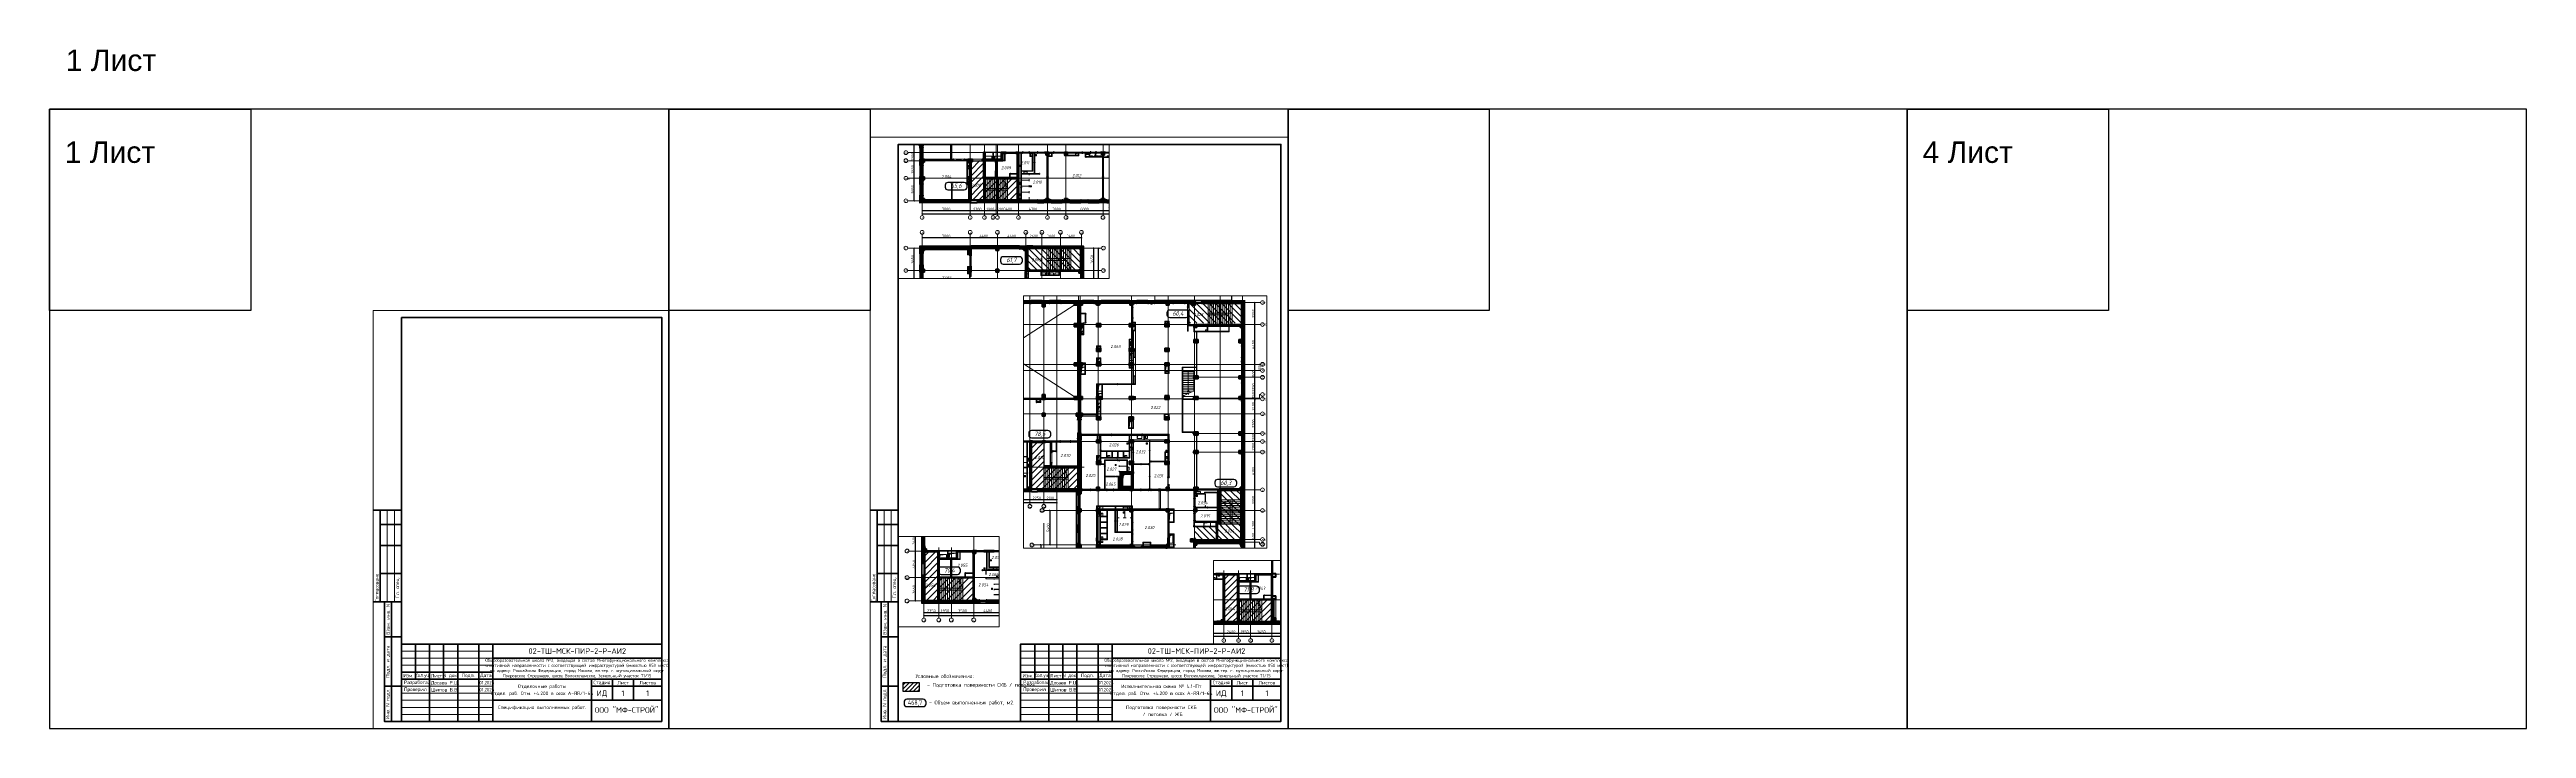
# Paper-space layout '4.1' of a CAD drawing. Header units: millimetres. Extents: x -143 to 1617, y 0 to 482.
# The model-space entities are those that its viewports show. They can reach past a viewport. Long polylines and large blocks are cut down to what shows.
import ezdxf
from ezdxf.enums import TextEntityAlignment as Align

# ---------------------------------------------------------------- set-up
doc = ezdxf.new("R2018")
doc.units = ezdxf.units.MM
doc.linetypes.add('200_ШТРИХ_ш1п0_6_', pattern=[160, 100, -60])
doc.linetypes.add('50_200_ШТРИХ_1Т_ш5_п1_п1_', pattern=[700, 500, -100, 0, -100])
doc.layers.add('0)ВЭ', color=7, linetype='Continuous', lineweight=15, plot=False)
for name, color, linetype, lineweight in [('2.4) ПГП вычит ЖБбалки 0.4 м -', 24, 'Continuous', 30), ('3.1) ЖБ окна 1.2 м', 102, 'Continuous', 30), ('4) ЛЕстницы', 5, 'Continuous', 30), ('A-____-____-DIMS', 7, 'Continuous', 9), ('A-DETL-____-OTLN-3', 7, '200_ШТРИХ_ш1п0_6_', 9), ('A-DETL-____-OTLN-4', 7, 'Continuous', 18), ('A-DETL-GENF-OTLN', 7, 'Continuous', 9), ('A-DOOR-OPNG-MCUT', 7, 'Continuous', 35), ('A-FLOR-____-OTLN', 7, 'Continuous', 9), ('A-GENM-____-MCUT', 7, 'Continuous', 25), ('A-GENM-____-OTLN', 7, 'Continuous', 9), ('A-GENM-____-OTLN-1', 7, 'Continuous', 25), ('A-GLAZ-____-OTLN', 7, 'Continuous', 9), ('A-WALL-____-MCUT', 7, 'Continuous', 13), ('A-WALL-____-MCUT-1', 7, 'Continuous', 9), ('A-WALL-____-MCUT-2', 7, 'Continuous', 50), ('A-WALL-____-MCUT-3', 7, 'Continuous', 9), ('A-WALL-____-OTLN', 7, 'Continuous', 9), ('A-WALL-____-PATT-1', 7, 'Continuous', 9), ('A-WALL-FNSH-MCUT-1', 7, 'Continuous', 9), ('I-WALL-____-OTLN', 7, 'Continuous', 9), ('S-COLS-____-MCUT', 7, 'Continuous', 50), ('S-COLS-____-OTLN', 7, 'Continuous', 9), ('S-GRID-____-IDEN', 7, 'Continuous', 9), ('S-GRID-____-OTLN', 7, 'Continuous', 9), ('S-GRID-____-OTLN-1', 7, '50_200_ШТРИХ_1Т_ш5_п1_п1_', 9), ('S-STRS-____-MBND', 7, 'Continuous', 9), ('S-STRS-____-OTLN-1', 7, 'Continuous', 9), ('Марки помещений', 7, 'Continuous', 9)]:
    doc.layers.add(name, color=color, linetype=linetype, lineweight=lineweight)
for name, color, linetype, lineweight, true_color in [('A-DOOR-____-OTLN-1', 7, 'Continuous', 9, 0xffffff), ('A-GLAZ-____-OTLN-1', 7, 'Continuous', 9, 0xc0c0c0), ('A-WALL-____-PATT-2', 7, 'Continuous', 9, 0x787878), ('A-WALL-____-PATT-3', 9, 'Continuous', 9, 0x808080)]:
    doc.layers.add(name, color=color, linetype=linetype, lineweight=lineweight, true_color=true_color)
doc.layers.add('Условные обозначения', color=90, linetype='Continuous')
doc.styles.add('ISOCPEUR_I', font='isocpeui.ttf', dxfattribs={"width": 0.9, "height": 2.5})
doc.styles.add('ISOCPEUR_I_2', font='isocpeui.ttf', dxfattribs={"width": 0.85, "height": 2.3})
doc.styles.add('ISOCPEUR_I_3', font='isocpeui.ttf', dxfattribs={"width": 0.85, "height": 2.2})
doc.styles.add('ISOCPEUR_I_9', font='isocpeui.ttf', dxfattribs={"width": 0.9, "height": 250})
doc.styles.get("Standard").update_dxf_attribs({"font": 'arial.ttf'})
doc.styles.add('СПДС', font='isocpeur.ttf', dxfattribs={"width": 0.9})
doc.dimstyles.new('Размера А3', dxfattribs={"dimtxt": 200, "dimasz": 100, "dimexe": 70, "dimexo": 100, "dimgap": 20, "dimtad": 1, "dimdec": 0, "dimrnd": 10, "dimzin": 0, "dimdsep": 46, "dimtxsty": 'СПДС', "dimblk": 'ARROWHEAD_6', "dimcen": 1, "dimclrd": 256, "dimclre": 256, "dimclrt": 256, "dimazin": 0, "dimtfac": 1, "dimtdec": 0, "dimtmove": 2, "dimatfit": 3, "dimfxl": 1, "dimtolj": 1, "dimtzin": 0, "dimarcsym": 0})
pattern_1 = [(135, (43259.71, 63713.66), (-35.35534, -35.35534), [])]
pattern_2 = [(45, (43259.71, 63713.66), (-35.35534, 35.35534), [])]
pattern_3 = [(45, (43259.71, 63713.66), (-85.53659, 85.53659), []), (45, (43316.74, 63713.66), (-85.53659, 85.53659), [])]
pattern_4 = [(45, (43259.71, 63713.66), (-70.71068, 70.71068), []), (135, (43259.71, 63713.66), (-70.71068, -70.71068), [])]
pattern_5 = [(45, (-89000, -46181.04), (-114.04925, 114.04925), []), (45, (-88885.95, -46181.04), (-114.04925, 114.04925), [201.613, -40.323, 3.353, -36.97])]
pattern_6 = [(45, (-83150, -46181.04), (-114.04925, 114.04925), []), (45, (-83035.95, -46181.04), (-114.04925, 114.04925), [201.613, -40.323, 3.353, -36.97])]
pattern_7 = [(45, (43259.71, 63713.66), (-84.85281, 84.85281), [])]
pattern_8 = [(45, (43259.71, 63713.66), (-114.04925, 114.04925), []), (45, (43373.76, 63713.66), (-114.04925, 114.04925), [201.612, -40.322, 3.353, -36.97])]
pattern_9 = [(315, (-46181.04, 74750), (114.04925, 114.04925), []), (315, (-46181.04, 74635.95), (114.04925, 114.04925), [201.613, -40.323, 3.353, -36.97])]
pattern_10 = [(45, (-77750, -46181.04), (-114.04925, 114.04925), []), (45, (-77635.95, -46181.04), (-114.04925, 114.04925), [201.613, -40.323, 3.353, -36.97])]
pattern_11 = [(45, (-101000, -46531.04), (-114.04925, 114.04925), []), (45, (-100885.95, -46531.04), (-114.04925, 114.04925), [201.613, -40.323, 3.353, -36.97])]
pattern_12 = [(45, (-93500, -46531.04), (-114.04925, 114.04925), []), (45, (-93385.95, -46531.04), (-114.04925, 114.04925), [201.613, -40.323, 3.353, -36.97])]
pattern_13 = [(45, (-92950, -47081.04), (-114.04925, 114.04925), []), (45, (-92835.95, -47081.04), (-114.04925, 114.04925), [201.613, -40.323, 3.353, -36.97])]
pattern_14 = [(0, (43259.711, 63713.659), (81.28, 20.32), [3.353, -57.607, 3.353, -57.607, -325.12]), (0, (43259.711, 63713.659), (81.28, 20.32), [-121.92, 3.353, -118.567, 3.353, -57.607, -142.24]), (0, (43259.711, 63713.659), (81.28, 20.32), [-304.8, 3.353, -37.287, 3.353, -98.247]), (120, (43290.191, 63723.819), (-58.2376362, 60.230545), [3.353, -57.607, 3.353, -57.607, -325.12]), (120, (43290.191, 63723.819), (-58.2376362, 60.230545), [-121.92, 3.353, -118.567, 3.353, -57.607, -142.24]), (120, (43290.191, 63723.819), (-58.2376362, 60.230545), [-304.8, 3.353, -37.287, 3.353, -98.247]), (240, (43300.351, 63764.459), (-23.0423638, -80.550545), [3.353, -57.607, 3.353, -57.607, -325.12]), (240, (43300.351, 63764.459), (-23.0423638, -80.550545), [-121.92, 3.353, -118.567, 3.353, -57.607, -142.24]), (240, (43300.351, 63764.459), (-23.0423638, -80.550545), [-304.8, 3.353, -37.287, 3.353, -98.247])]
pattern_15 = [(45, (43259.71, 63713.66), (-35.35534, 35.35534), []), (135, (43259.71, 63713.66), (-35.35534, -35.35534), [])]
pattern_16 = [(0, (43259.71, 63713.66), (203.2, 50.8), [3.353, -149.047, 3.353, -149.047, -812.8]), (0, (43259.71, 63713.66), (203.2, 50.8), [-304.8, 3.353, -301.447, 3.353, -149.047, -355.6]), (0, (43259.71, 63713.66), (203.2, 50.8), [-762, 3.353, -98.247, 3.353, -250.647]), (120, (43335.91, 63739.06), (-145.59409, 150.576362), [3.353, -149.047, 3.353, -149.047, -812.8]), (120, (43335.91, 63739.06), (-145.59409, 150.576362), [-304.8, 3.353, -301.447, 3.353, -149.047, -355.6]), (120, (43335.91, 63739.06), (-145.59409, 150.576362), [-762, 3.353, -98.247, 3.353, -250.647]), (240, (43361.31, 63840.66), (-57.60591, -201.376362), [3.353, -149.047, 3.353, -149.047, -812.8]), (240, (43361.31, 63840.66), (-57.60591, -201.376362), [-304.8, 3.353, -301.447, 3.353, -149.047, -355.6]), (240, (43361.31, 63840.66), (-57.60591, -201.376362), [-762, 3.353, -98.247, 3.353, -250.647])]
pattern_17 = [(45, (43259.71, 63713.66), (-114.04925, 114.04925), []), (45, (43373.76, 63713.66), (-114.04925, 114.04925), [201.612, -40.322, 3.353, -36.97])]
pattern_18 = [(135, (43259.71, 63713.66), (-35.35534, -35.35534), [])]
pattern_19 = [(45, (43259.71, 63713.66), (-85.53659, 85.53659), []), (45, (43316.74, 63713.66), (-85.53659, 85.53659), [])]
pattern_20 = [(45, (43259.71, 63713.66), (-70.71068, 70.71068), []), (135, (43259.71, 63713.66), (-70.71068, -70.71068), [])]
pattern_21 = [(45, (43259.71, 63713.66), (-35.35534, 35.35534), [])]
pattern_22 = [(45, (43259.71, 63713.66), (-84.85281, 84.85281), [])]

# ---------------------------------------------------------------- blocks, each defined once
blk = doc.blocks.new('*U2233')
at = {"color": 4}
blk.add_lwpolyline([(-220, -220), (220, -220), (220, 220), (-220, 220)], close=True, dxfattribs=at)
at = {"color": 3}
blk.add_lwpolyline([(-220, 220), (-77, 220), (-77, 77), (-220, 77)], close=True, dxfattribs=at)
blk = doc.blocks.new('*U2234')
at = {"color": 0, "linetype": 'ByBlock', "lineweight": -2, "transparency": 16777216}
for p in [(0, 0), (440, 0), (880, 0), (1320, 0)]:
    blk.add_blockref('*U2233', p, dxfattribs=at)
blk = doc.blocks.new('*U2218')
at = {"lineweight": 0}
blk.add_lwpolyline([(-205, -5), (5, -5), (5, 292), (-205, 292)], close=True, dxfattribs=at)
at = {"color": 0, "linetype": 'Continuous', "lineweight": 50}
blk.add_lwpolyline([(-185, 287), (0, 287), (0, 0), (-185, 0)], close=True, dxfattribs=at)
at = {"lineweight": 35}
for points in [[(-185, 150), (-205, 150)], [(-200, 85), (-200, 150)], [(-185, 140), (-200, 140)], [(-185, 125), (-200, 125)], [(-185, 105), (-200, 105)], [(-185, 85), (-205, 85)], [(-185, 85), (-197, 85), (-197, 0), (-185, 0)], [(-192, 0), (-192, 85)], [(-185, 60), (-197, 60)], [(-175, 55), (-175, 30)], [(-165, 55), (-165, 0)], [(-155, 55), (-155, 30)], [(-145, 55), (-145, 0)], [(-130, 55), (-130, 0)], [(-120, 55), (-120, 0)], [(-120, 45), (0, 45)], [(-185, 25), (-197, 25)], [(-185, 35), (-120, 35)], [(-185, 30), (0, 30)], [(-50, 30), (-50, 0)], [(-50, 25), (0, 25)], [(-35, 30), (-35, 15)], [(-20, 30), (-20, 15)], [(-120, 15), (0, 15)]]:
    blk.add_lwpolyline(points, dxfattribs=at)
at = {"lineweight": 18}
for points in [[(-195, 85), (-195, 150)], [(-190, 85), (-190, 150)], [(-185, 50), (-120, 50)], [(-185, 45), (-120, 45)], [(-185, 40), (-120, 40)], [(-185, 25), (-120, 25)], [(-185, 20), (-120, 20)], [(-185, 15), (-120, 15)], [(-185, 10), (-120, 10)], [(-185, 5), (-120, 5)]]:
    blk.add_lwpolyline(points, dxfattribs=at)
at = {"lineweight": 35}
blk.add_lwpolyline([(-185, 0), (0, 0), (0, 55), (-185, 55)], close=True, dxfattribs=at)
at = {"lineweight": 0}
blk.add_lwpolyline([(0, -5), (5, -5), (5, 0)], dxfattribs=at)
at = {"lineweight": -2, "char_height": 2.5, "attachment_point": 5, "rotation": 90, "style": 'СПДС'}
for s, insert, width in [('Согласовано', (-202.5, 95), 19.991), ('Гл. спец.', (-187.5, 95), 19.991), ('Взам. инв. N', (-194.5, 72.5), 24.991), ('Подл. и дата', (-194.5, 42.5), 34.991), ('Инв. N подл.', (-194.5, 12.5), 24.991)]:
    blk.add_mtext(s, dxfattribs=dict(at, insert=insert, width=width))
at = {"insert": (-119.3, 44.6), "char_height": 2.2, "attachment_point": 1, "style": 'СПДС'}
blk.add_mtext_dynamic_manual_height_columns('\\pxqc;Общеобразовательная школа №2, входящая в состав Многофункционального комплекса спортивной направленности с соответствующей инфраструктурой (емкостью 850 мест) \\Pпо адресу: Российская Федерация, город Москва, вн.тер. г. муниципальный округ Покровское-Стрешнево, шоссе Волоколамское, земельный участок 71/15', width=118.293, gutter_width=0, heights=[15.2], dxfattribs=at)
at = {"lineweight": -2, "char_height": 2.5, "style": 'СПДС'}
for s, insert, width, attachment_point in [('Разработал', (-183.1, 27.5), 17.953, 4), ('Проверил', (-183.1, 22.5), 17.953, 4), ('Изм.', (-180, 32.5), 10, 5), ('Кол.уч.', (-170, 32.5), 10, 5), ('Лист', (-160, 32.5), 10, 5), ('N док.', (-150, 32.5), 10, 5), ('Подп.', (-137.5, 32.5), 15, 5), ('Дата', (-125, 32.5), 10, 5), ('Стадия', (-42.5, 27.5), 15, 5), ('Лист', (-27.5, 27.5), 15, 5), ('Листов', (-10, 27.5), 20, 5)]:
    blk.add_mtext(s, dxfattribs=dict(at, insert=insert, width=width, attachment_point=attachment_point))
at = {"lineweight": 30, "width": 0.9, "flags": 104}
blk.add_attdef('ШАПКА', text='', height=3, dxfattribs=at).set_placement((-135, 281), align=Align.MIDDLE_CENTER)
at = {"style": 'СПДС'}
for tag, height, p in [('ШИФР_ПРОЕКТА', 4, (-60, 50)), ('НАИМЕНОВАНИЕ_ОБЪЕКТА2', 2.5, (-85, 20)), ('НАИМЕНОВАНИЕ_ОБЪЕКТА', 2.5, (-85, 25)), ('СТАДИЯ', 4, (-42.5, 20)), ('ЛИСТ_первый', 4, (-27.5, 20)), ('ЛИСТОВ', 4, (-10, 20)), ('НАИМЕНОВАНИЕ_ЧЕРТЕЖА2', 2.5, (-85, 5)), ('НАИМЕНОВАНИЕ_ЧЕРТЕЖА1', 2.5, (-85, 10)), ('ОРГАНИЗАЦИЯ_РАЗРАБОТЧИК1', 4, (-25, 8.1))]:
    blk.add_attdef(tag, text='', height=height, dxfattribs=at).set_placement(p, align=Align.MIDDLE_CENTER)
for tag, p in [('РАЗРАБОТЧИК', (-164, 27.5)), ('РУК.ГРУППЫ', (-164, 22.5))]:
    blk.add_attdef(tag, text='', height=2.5, dxfattribs=at).set_placement(p, align=Align.MIDDLE_LEFT)
at = {"style": 'СПДС', "width": 0.9}
for p in [(-129.6, 26.4), (-129.6, 21.4)]:
    blk.add_attdef('ДАТА', p, '', height=2.3, dxfattribs=at)
blk = doc.blocks.new('*U2198')
at = {"lineweight": 0}
blk.add_lwpolyline([(-292, -5), (5, -5), (5, 415), (-292, 415)], close=True, dxfattribs=at)
at = {"color": 0, "linetype": 'Continuous', "lineweight": 50}
blk.add_lwpolyline([(-272, 410), (0, 410), (0, 0), (-272, 0)], close=True, dxfattribs=at)
at = {"lineweight": 35}
for points in [[(-272, 150), (-292, 150)], [(-287, 85), (-287, 150)], [(-272, 140), (-287, 140)], [(-272, 125), (-287, 125)], [(-272, 105), (-287, 105)], [(-272, 85), (-292, 85)], [(-272, 85), (-284, 85), (-284, 0), (-272, 0)], [(-279, 0), (-279, 85)], [(-272, 60), (-284, 60)], [(-175, 55), (-175, 30)], [(-165, 55), (-165, 0)], [(-155, 55), (-155, 30)], [(-145, 55), (-145, 0)], [(-130, 55), (-130, 0)], [(-120, 55), (-120, 0)], [(-120, 45), (0, 45)], [(-272, 25), (-284, 25)], [(-185, 35), (-120, 35)], [(-185, 30), (0, 30)], [(-50, 30), (-50, 0)], [(-50, 25), (0, 25)], [(-35, 30), (-35, 15)], [(-20, 30), (-20, 15)], [(-120, 15), (0, 15)]]:
    blk.add_lwpolyline(points, dxfattribs=at)
at = {"lineweight": 18}
for points in [[(-282, 85), (-282, 150)], [(-277, 85), (-277, 150)], [(-185, 50), (-120, 50)], [(-185, 45), (-120, 45)], [(-185, 40), (-120, 40)], [(-185, 25), (-120, 25)], [(-185, 20), (-120, 20)], [(-185, 15), (-120, 15)], [(-185, 10), (-120, 10)], [(-185, 5), (-120, 5)]]:
    blk.add_lwpolyline(points, dxfattribs=at)
at = {"lineweight": 35}
blk.add_lwpolyline([(-185, 0), (0, 0), (0, 55), (-185, 55)], close=True, dxfattribs=at)
at = {"lineweight": 0}
blk.add_lwpolyline([(0, -5), (5, -5), (5, 0)], dxfattribs=at)
at = {"lineweight": -2, "char_height": 2.5, "attachment_point": 5, "rotation": 90, "style": 'СПДС'}
for s, insert, width in [('Согласовано', (-289.5, 95), 19.991), ('Гл. спец.', (-274.5, 95), 19.991), ('Взам. инв. N', (-281.5, 72.5), 24.991), ('Подл. и дата', (-281.5, 42.5), 34.991), ('Инв. N подл.', (-281.5, 12.5), 24.991)]:
    blk.add_mtext(s, dxfattribs=dict(at, insert=insert, width=width))
at = {"insert": (-119.3, 44.6), "char_height": 2.2, "attachment_point": 1, "style": 'СПДС'}
blk.add_mtext_dynamic_manual_height_columns('\\pxqc;Общеобразовательная школа №2, входящая в состав Многофункционального комплекса спортивной направленности с соответствующей инфраструктурой (емкостью 850 мест) \\Pпо адресу: Российская Федерация, город Москва, вн.тер. г. муниципальный округ Покровское-Стрешнево, шоссе Волоколамское, земельный участок 71/15', width=118.293, gutter_width=0, heights=[15.2], dxfattribs=at)
at = {"lineweight": -2, "char_height": 2.5, "style": 'СПДС'}
for s, insert, width, attachment_point in [('Разработал', (-183.1, 27.5), 17.953, 4), ('Проверил', (-183.1, 22.5), 17.953, 4), ('Изм.', (-180, 32.5), 10, 5), ('Кол.уч.', (-170, 32.5), 10, 5), ('Лист', (-160, 32.5), 10, 5), ('N док.', (-150, 32.5), 10, 5), ('Подп.', (-137.5, 32.5), 15, 5), ('Дата', (-125, 32.5), 10, 5), ('Стадия', (-42.5, 27.5), 15, 5), ('Лист', (-27.5, 27.5), 15, 5), ('Листов', (-10, 27.5), 20, 5)]:
    blk.add_mtext(s, dxfattribs=dict(at, insert=insert, width=width, attachment_point=attachment_point))
at = {"lineweight": 30, "width": 0.9, "flags": 104}
blk.add_attdef('ШАПКА', text='', height=3, dxfattribs=at).set_placement((-135, 281), align=Align.MIDDLE_CENTER)
at = {"style": 'СПДС'}
for tag, height, p in [('ШИФР_ПРОЕКТА', 4, (-60, 50)), ('НАИМЕНОВАНИЕ_ОБЪЕКТА2', 2.5, (-85, 20)), ('НАИМЕНОВАНИЕ_ОБЪЕКТА', 2.5, (-85, 25)), ('СТАДИЯ', 4, (-42.5, 20)), ('ЛИСТ_первый', 4, (-27.5, 20)), ('ЛИСТОВ', 4, (-10, 20)), ('НАИМЕНОВАНИЕ_ЧЕРТЕЖА2', 2.5, (-85, 5)), ('НАИМЕНОВАНИЕ_ЧЕРТЕЖА1', 2.5, (-85, 10)), ('ОРГАНИЗАЦИЯ_РАЗРАБОТЧИК1', 4, (-25, 8.1))]:
    blk.add_attdef(tag, text='', height=height, dxfattribs=at).set_placement(p, align=Align.MIDDLE_CENTER)
for tag, p in [('РАЗРАБОТЧИК', (-164, 27.5)), ('РУК.ГРУППЫ', (-164, 22.5))]:
    blk.add_attdef(tag, text='', height=2.5, dxfattribs=at).set_placement(p, align=Align.MIDDLE_LEFT)
at = {"style": 'СПДС', "width": 0.9}
for p in [(-129.6, 26.4), (-129.6, 21.4)]:
    blk.add_attdef('ДАТА', p, '', height=2.3, dxfattribs=at)
blk = doc.blocks.new('BSC_Колонна _Прямоугольная - 500х500-25642906-АР1_План отверстий 2 этажа в осях 1-64_Ю-ЯЯ')
at = {"layer": 'S-COLS-____-OTLN'}
h = blk.add_hatch(dxfattribs=at)
h.set_pattern_fill('FP_20', color=256, style=0, pattern_type=2)
h.set_pattern_definition([(45, (-26950, -55431.04), (-114.04925, 114.04925), []), (45, (-26835.95, -55431.04), (-114.04925, 114.04925), [201.613, -40.323, 3.353, -36.97])])
h.paths.add_polyline_path([(-250, -250), (250, -250), (250, 250), (-250, 250), (-250, 179)], flags=0)
at = {"layer": 'S-COLS-____-MCUT'}
for p, q in [((250, 250), (-250, 250)), ((-250, 250), (-250, -250)), ((250, -250), (250, 250)), ((-250, -250), (250, -250))]:
    blk.add_line(p, q, dxfattribs=at)
blk = doc.blocks.new('BSC_Колонна _Прямоугольная - 500х500-V12-АР1_План отверстий 2 этажа в осях 1-64_Ю-ЯЯ')
at = {"layer": 'S-COLS-____-OTLN'}
h = blk.add_hatch(dxfattribs=at)
h.set_pattern_fill('FP_21', color=256, style=0, pattern_type=2)
h.set_pattern_definition([(45, (-26950, -62931.04), (-114.04925, 114.04925), []), (45, (-26835.95, -62931.04), (-114.04925, 114.04925), [201.613, -40.323, 3.353, -36.97])])
h.paths.add_polyline_path([(-250, -250), (250, -250), (250, 250), (-250, 250)], flags=0)
at = {"layer": 'S-COLS-____-MCUT'}
for p, q in [((250, 250), (-250, 250)), ((-250, 250), (-250, -250)), ((250, -250), (250, 250)), ((-250, -250), (250, -250))]:
    blk.add_line(p, q, dxfattribs=at)
blk = doc.blocks.new('BSC_Колонна _Прямоугольная - 500х500-V21-АР1_План отверстий 2 этажа в осях 1-64_Ю-ЯЯ')
at = {"layer": 'S-COLS-____-OTLN'}
h = blk.add_hatch(dxfattribs=at)
h.set_pattern_fill('FP_30', color=256, style=0, pattern_type=2)
h.set_pattern_definition([(45, (2200, -55431.04), (-114.04925, 114.04925), []), (45, (2314.05, -55431.04), (-114.04925, 114.04925), [201.613, -40.323, 3.353, -36.97])])
h.paths.add_polyline_path([(-250, -250), (250, -250), (250, 250), (-250, 250), (-250, 179)], flags=0)
at = {"layer": 'S-COLS-____-MCUT'}
for p, q in [((250, 250), (-250, 250)), ((-250, 250), (-250, -250)), ((250, -250), (250, 250)), ((-250, -250), (250, -250))]:
    blk.add_line(p, q, dxfattribs=at)
blk = doc.blocks.new('BSC_Колонна _Прямоугольная - 500х500-V24-АР1_План отверстий 2 этажа в осях 1-64_Ю-ЯЯ')
at = {"layer": 'S-COLS-____-OTLN'}
h = blk.add_hatch(dxfattribs=at)
h.set_pattern_fill('FP_33', color=256, style=0, pattern_type=2)
h.set_pattern_definition([(45, (2200, -61781.04), (-114.04925, 114.04925), []), (45, (2314.05, -61781.04), (-114.04925, 114.04925), [201.613, -40.323, 3.353, -36.97])])
h.paths.add_polyline_path([(-250, -250), (250, -250), (250, 250), (-250, 250)], flags=0)
at = {"layer": 'S-COLS-____-MCUT'}
for p, q in [((250, 250), (-250, 250)), ((-250, 250), (-250, -250)), ((250, -250), (250, 250)), ((-250, -250), (250, -250))]:
    blk.add_line(p, q, dxfattribs=at)
blk = doc.blocks.new('BSC_Колонна _Прямоугольная - 500х500-V28-АР1_План отверстий 2 этажа в осях 1-64_Ю-ЯЯ')
at = {"layer": 'S-COLS-____-OTLN'}
h = blk.add_hatch(dxfattribs=at)
h.set_pattern_fill('FP_37', color=256, style=0, pattern_type=2)
h.set_pattern_definition([(45, (-5300, -61781.04), (-114.04925, 114.04925), []), (45, (-5185.95, -61781.04), (-114.04925, 114.04925), [201.613, -40.323, 3.353, -36.97])])
h.paths.add_polyline_path([(-250, -250), (250, -250), (250, 250), (-250, 250)], flags=0)
at = {"layer": 'S-COLS-____-MCUT'}
for p, q in [((250, 250), (-250, 250)), ((-250, 250), (-250, -250)), ((250, -250), (250, 250)), ((-250, -250), (250, -250))]:
    blk.add_line(p, q, dxfattribs=at)
blk = doc.blocks.new('BSC_Колонна _Прямоугольная - 500х500-V29-АР1_План отверстий 2 этажа в осях 1-64_Ю-ЯЯ')
at = {"layer": 'S-COLS-____-OTLN'}
h = blk.add_hatch(dxfattribs=at)
h.set_pattern_fill('FP_38', color=256, style=0, pattern_type=2)
h.set_pattern_definition([(45, (-17950, -55431.04), (-114.04925, 114.04925), []), (45, (-17835.95, -55431.04), (-114.04925, 114.04925), [201.613, -40.323, 3.353, -36.97])])
h.paths.add_polyline_path([(-250, -250), (250, -250), (250, 250), (-250, 250), (-250, 179)], flags=0)
at = {"layer": 'S-COLS-____-MCUT'}
for p, q in [((250, 250), (-250, 250)), ((-250, 250), (-250, -250)), ((250, -250), (250, 250)), ((-250, -250), (250, -250))]:
    blk.add_line(p, q, dxfattribs=at)
blk = doc.blocks.new('BSC_Колонна _Прямоугольная - 500х500-V30-АР1_План отверстий 2 этажа в осях 1-64_Ю-ЯЯ')
at = {"layer": 'S-COLS-____-OTLN'}
h = blk.add_hatch(dxfattribs=at)
h.set_pattern_fill('FP_39', color=256, style=0, pattern_type=2)
h.set_pattern_definition([(45, (-17950, -62931.04), (-114.04925, 114.04925), []), (45, (-17835.95, -62931.04), (-114.04925, 114.04925), [201.613, -40.323, 3.353, -36.97])])
h.paths.add_polyline_path([(-250, -250), (250, -250), (250, 250), (-250, 250)], flags=0)
at = {"layer": 'S-COLS-____-MCUT'}
for p, q in [((250, 250), (-250, 250)), ((-250, 250), (-250, -250)), ((250, -250), (250, 250)), ((-250, -250), (250, -250))]:
    blk.add_line(p, q, dxfattribs=at)
blk = doc.blocks.new('BSC_Колонна _Прямоугольная - 500х500-V35-АР1_План отверстий 2 этажа в осях 1-64_Ю-ЯЯ')
at = {"layer": 'S-COLS-____-OTLN'}
h = blk.add_hatch(dxfattribs=at)
h.set_pattern_fill('FP_45', color=256, style=0, pattern_type=2)
h.set_pattern_definition([(45, (-89000, -51931.04), (-114.04925, 114.04925), []), (45, (-88885.95, -51931.04), (-114.04925, 114.04925), [201.613, -40.323, 3.353, -36.97])])
h.paths.add_polyline_path([(-250, -250), (250, -250), (250, 250), (-250, 250)], flags=0)
at = {"layer": 'S-COLS-____-MCUT'}
for p, q in [((250, 250), (-250, 250)), ((-250, 250), (-250, -250)), ((250, -250), (250, 250)), ((-250, -250), (250, -250))]:
    blk.add_line(p, q, dxfattribs=at)
blk = doc.blocks.new('BSC_Колонна _Прямоугольная - 500х500-V36-АР1_План отверстий 2 этажа в осях 1-64_Ю-ЯЯ')
at = {"layer": 'S-COLS-____-OTLN'}
h = blk.add_hatch(dxfattribs=at)
h.set_pattern_fill('FP_46', color=256, style=0, pattern_type=2)
h.set_pattern_definition([(45, (-83150, -51931.04), (-114.04925, 114.04925), []), (45, (-83035.95, -51931.04), (-114.04925, 114.04925), [201.613, -40.323, 3.353, -36.97])])
h.paths.add_polyline_path([(-250, -250), (250, -250), (250, 250), (-250, 250)], flags=0)
at = {"layer": 'S-COLS-____-MCUT'}
for p, q in [((250, 250), (-250, 250)), ((-250, 250), (-250, -250)), ((250, -250), (250, 250)), ((-250, -250), (250, -250))]:
    blk.add_line(p, q, dxfattribs=at)
blk = doc.blocks.new('BSC_Колонна _Прямоугольная - 500х500-V37-АР1_План отверстий 2 этажа в осях 1-64_Ю-ЯЯ')
at = {"layer": 'S-COLS-____-OTLN'}
h = blk.add_hatch(dxfattribs=at)
h.set_pattern_fill('FP_47', color=256, style=0, pattern_type=2)
h.set_pattern_definition([(45, (-83150, -55431.04), (-114.04925, 114.04925), []), (45, (-83035.95, -55431.04), (-114.04925, 114.04925), [201.613, -40.323, 3.353, -36.97])])
h.paths.add_polyline_path([(-250, -250), (250, -250), (250, 250), (-250, 250)], flags=0)
at = {"layer": 'S-COLS-____-MCUT'}
for p, q in [((250, 250), (-250, 250)), ((-250, 250), (-250, -250)), ((250, -250), (250, 250)), ((-250, -250), (250, -250))]:
    blk.add_line(p, q, dxfattribs=at)
blk = doc.blocks.new('BSC_Колонна _Прямоугольная - 500х500-V38-АР1_План отверстий 2 этажа в осях 1-64_Ю-ЯЯ')
at = {"layer": 'S-COLS-____-OTLN'}
h = blk.add_hatch(dxfattribs=at)
h.set_pattern_fill('FP_48', color=256, style=0, pattern_type=2)
h.set_pattern_definition([(315, (-51931.04, 74750), (114.04925, 114.04925), []), (315, (-51931.04, 74635.95), (114.04925, 114.04925), [201.613, -40.323, 3.353, -36.97])])
h.paths.add_polyline_path([(-250, 250), (-250, -250), (250, -250), (250, 250)], flags=0)
at = {"layer": 'S-COLS-____-MCUT'}
for p, q in [((250, 250), (-250, 250)), ((-250, 250), (-250, -250)), ((250, -250), (250, 250)), ((-250, -250), (250, -250))]:
    blk.add_line(p, q, dxfattribs=at)
blk = doc.blocks.new('BSC_Колонна _Прямоугольная - 500х500-V39-АР1_План отверстий 2 этажа в осях 1-64_Ю-ЯЯ')
at = {"layer": 'S-COLS-____-OTLN'}
h = blk.add_hatch(dxfattribs=at)
h.set_pattern_fill('FP_49', color=256, style=0, pattern_type=2)
h.set_pattern_definition([(45, (-89000, -85431.04), (-114.04925, 114.04925), []), (45, (-88885.95, -85431.04), (-114.04925, 114.04925), [201.613, -40.323, 3.353, -36.97])])
h.paths.add_polyline_path([(-250, -250), (250, -250), (250, 250), (-250, 250)], flags=0)
at = {"layer": 'S-COLS-____-MCUT'}
for p, q in [((250, 250), (-250, 250)), ((-250, 250), (-250, -250)), ((250, -250), (250, 250)), ((-250, -250), (250, -250))]:
    blk.add_line(p, q, dxfattribs=at)
blk = doc.blocks.new('BSC_Колонна _Прямоугольная - 500х500-V40-АР1_План отверстий 2 этажа в осях 1-64_Ю-ЯЯ')
at = {"layer": 'S-COLS-____-OTLN'}
h = blk.add_hatch(dxfattribs=at)
h.set_pattern_fill('FP_50', color=256, style=0, pattern_type=2)
h.set_pattern_definition([(45, (-83150, -85431.04), (-114.04925, 114.04925), []), (45, (-83035.95, -85431.04), (-114.04925, 114.04925), [201.613, -40.323, 3.353, -36.97])])
h.paths.add_polyline_path([(-250, -250), (250, -250), (250, 250), (-250, 250)], flags=0)
at = {"layer": 'S-COLS-____-MCUT'}
for p, q in [((250, 250), (-250, 250)), ((-250, 250), (-250, -250)), ((250, -250), (250, 250)), ((-250, -250), (250, -250))]:
    blk.add_line(p, q, dxfattribs=at)
blk = doc.blocks.new('BSC_Колонна _Прямоугольная - 500х500-V41-АР1_План отверстий 2 этажа в осях 1-64_Ю-ЯЯ')
at = {"layer": 'S-COLS-____-OTLN'}
h = blk.add_hatch(dxfattribs=at)
h.set_pattern_fill('FP_51', color=256, style=0, pattern_type=2)
h.set_pattern_definition([(45, (-77750, -55431.04), (-114.04925, 114.04925), []), (45, (-77635.95, -55431.04), (-114.04925, 114.04925), [201.613, -40.323, 3.353, -36.97])])
h.paths.add_polyline_path([(-250, -250), (250, -250), (250, 250), (-250, 250)], flags=0)
at = {"layer": 'S-COLS-____-MCUT'}
for p, q in [((250, 250), (-250, 250)), ((-250, 250), (-250, -250)), ((250, -250), (250, 250)), ((-250, -250), (250, -250))]:
    blk.add_line(p, q, dxfattribs=at)
blk = doc.blocks.new('BSC_Колонна _Прямоугольная - 500х500-V42-АР1_План отверстий 2 этажа в осях 1-64_Ю-ЯЯ')
at = {"layer": 'S-COLS-____-OTLN'}
h = blk.add_hatch(dxfattribs=at)
h.set_pattern_fill('FP_52', color=256, style=0, pattern_type=2)
h.set_pattern_definition([(45, (-77750, -85431.04), (-114.04925, 114.04925), []), (45, (-77635.95, -85431.04), (-114.04925, 114.04925), [201.613, -40.323, 3.353, -36.97])])
h.paths.add_polyline_path([(-250, -250), (250, -250), (250, 250), (-250, 250)], flags=0)
at = {"layer": 'S-COLS-____-MCUT'}
for p, q in [((250, 250), (-250, 250)), ((-250, 250), (-250, -250)), ((250, -250), (250, 250)), ((-250, -250), (250, -250))]:
    blk.add_line(p, q, dxfattribs=at)
blk = doc.blocks.new('BSC_Колонна _Прямоугольная - 500х500-V49-АР1_План отверстий 2 этажа в осях 1-64_Ю-ЯЯ')
at = {"layer": 'S-COLS-____-OTLN'}
h = blk.add_hatch(dxfattribs=at)
h.set_pattern_fill('FP_59', color=256, style=0, pattern_type=2)
h.set_pattern_definition([(45, (-20950, -55431.04), (-114.04925, 114.04925), []), (45, (-20835.95, -55431.04), (-114.04925, 114.04925), [201.613, -40.323, 3.353, -36.97])])
h.paths.add_polyline_path([(-250, -250), (250, -250), (250, 250), (-250, 250)], flags=0)
at = {"layer": 'S-COLS-____-MCUT'}
for p, q in [((250, 250), (-250, 250)), ((-250, 250), (-250, -250)), ((250, -250), (250, 250)), ((-250, -250), (250, -250))]:
    blk.add_line(p, q, dxfattribs=at)
blk = doc.blocks.new('BSC_Колонна _Прямоугольная - 500х500-V50-АР1_План отверстий 2 этажа в осях 1-64_Ю-ЯЯ')
at = {"layer": 'S-COLS-____-OTLN'}
h = blk.add_hatch(dxfattribs=at)
h.set_pattern_fill('FP_60', color=256, style=0, pattern_type=2)
h.set_pattern_definition([(45, (-20950, -62931.04), (-114.04925, 114.04925), []), (45, (-20835.95, -62931.04), (-114.04925, 114.04925), [201.613, -40.323, 3.353, -36.97])])
h.paths.add_polyline_path([(-250, -250), (250, -250), (250, 250), (-250, 250)], flags=0)
at = {"layer": 'S-COLS-____-MCUT'}
for p, q in [((250, 250), (-250, 250)), ((-250, 250), (-250, -250)), ((250, -250), (250, 250)), ((-250, -250), (250, -250))]:
    blk.add_line(p, q, dxfattribs=at)
blk = doc.blocks.new('DOR_ДУ_распашная__1Ст_Прямоугольная_ШЕР - Вн_650х2100h_Кабинки С_у-17949503-АР1_План отверстий 2 этажа в осях 1-64_Ю-ЯЯ')
at = {"layer": 'A-DOOR-OPNG-MCUT'}
for p, q in [((-325, 10), (-325, -10)), ((325, -10), (325, 10))]:
    blk.add_line(p, q, dxfattribs=at)
blk = doc.blocks.new('BSC_Колонна _Прямоугольная - 500х500-V53-АР1_План отверстий 2 этажа в осях 1-64_Ю-ЯЯ')
at = {"layer": 'S-COLS-____-OTLN'}
h = blk.add_hatch(dxfattribs=at)
h.set_pattern_fill('FP_63', color=256, style=0, pattern_type=2)
h.set_pattern_definition(pattern_5)
h.paths.add_polyline_path([(-250, -250), (250, -250), (250, 250), (-250, 250)], flags=0)
at = {"layer": 'S-COLS-____-MCUT'}
for p, q in [((250, 250), (-250, 250)), ((-250, 250), (-250, -250)), ((250, -250), (250, 250)), ((-250, -250), (250, -250))]:
    blk.add_line(p, q, dxfattribs=at)
blk = doc.blocks.new('BSC_Колонна _Прямоугольная - 500х500-V54-АР1_План отверстий 2 этажа в осях 1-64_Ю-ЯЯ')
at = {"layer": 'S-COLS-____-OTLN'}
h = blk.add_hatch(dxfattribs=at)
h.set_pattern_fill('FP_64', color=256, style=0, pattern_type=2)
h.set_pattern_definition(pattern_6)
h.paths.add_polyline_path([(-250, -250), (250, -250), (250, 250), (-250, 250)], flags=0)
at = {"layer": 'S-COLS-____-MCUT'}
for p, q in [((250, 250), (-250, 250)), ((-250, 250), (-250, -250)), ((250, -250), (250, 250)), ((-250, -250), (250, -250))]:
    blk.add_line(p, q, dxfattribs=at)
blk = doc.blocks.new('BSC_Колонна _Прямоугольная - 500х500-25978818-АР1_План отверстий 2 этажа в осях 1-64_Ю-ЯЯ')
at = {"layer": 'S-COLS-____-OTLN'}
h = blk.add_hatch(dxfattribs=at)
h.set_pattern_fill('FP_66', color=256, style=0, pattern_type=2)
h.set_pattern_definition([(45, (-77750, -51931.04), (-114.04925, 114.04925), []), (45, (-77635.95, -51931.04), (-114.04925, 114.04925), [201.613, -40.323, 3.353, -36.97])])
h.paths.add_polyline_path([(-250, -250), (250, -250), (250, 250), (-250, 250)], flags=0)
at = {"layer": 'S-COLS-____-MCUT'}
for p, q in [((250, 250), (-250, 250)), ((-250, 250), (-250, -250)), ((250, -250), (250, 250)), ((-250, -250), (250, -250))]:
    blk.add_line(p, q, dxfattribs=at)
blk = doc.blocks.new('BSC_Колонна _Прямоугольная - 500х500-V57-АР1_План отверстий 2 этажа в осях 1-64_Ю-ЯЯ')
at = {"layer": 'S-COLS-____-OTLN'}
h = blk.add_hatch(dxfattribs=at)
h.set_pattern_fill('FP_68', color=256, style=0, pattern_type=2)
h.set_pattern_definition([(45, (2200, -58931.04), (-114.04925, 114.04925), []), (45, (2314.05, -58931.04), (-114.04925, 114.04925), [201.613, -40.323, 3.353, -36.97])])
h.paths.add_polyline_path([(-250, -250), (250, -250), (250, 250), (-250, 250), (-250, -92)], flags=0)
at = {"layer": 'S-COLS-____-MCUT'}
for p, q in [((250, 250), (-250, 250)), ((-250, 250), (-250, -250)), ((250, -250), (250, 250)), ((-250, -250), (250, -250))]:
    blk.add_line(p, q, dxfattribs=at)
blk = doc.blocks.new('BSC_Колонна _Прямоугольная - 500х500-V58-АР1_План отверстий 2 этажа в осях 1-64_Ю-ЯЯ')
at = {"layer": 'S-COLS-____-OTLN'}
h = blk.add_hatch(dxfattribs=at)
h.set_pattern_fill('FP_69', color=256, style=0, pattern_type=2)
h.set_pattern_definition([(45, (-5300, -58931.04), (-114.04925, 114.04925), []), (45, (-5185.95, -58931.04), (-114.04925, 114.04925), [201.613, -40.323, 3.353, -36.97])])
h.paths.add_polyline_path([(-250, -250), (250, -250), (250, 250), (-250, 250)], flags=0)
at = {"layer": 'S-COLS-____-MCUT'}
for p, q in [((250, 250), (-250, 250)), ((-250, 250), (-250, -250)), ((250, -250), (250, 250)), ((-250, -250), (250, -250))]:
    blk.add_line(p, q, dxfattribs=at)
blk = doc.blocks.new('BSC_Колонна _Прямоугольная - 500х500-V59-АР1_План отверстий 2 этажа в осях 1-64_Ю-ЯЯ')
at = {"layer": 'S-COLS-____-OTLN'}
h = blk.add_hatch(dxfattribs=at)
h.set_pattern_fill('FP_70', color=256, style=0, pattern_type=2)
h.set_pattern_definition([(45, (-13300, -55431.04), (-114.04925, 114.04925), []), (45, (-13185.95, -55431.04), (-114.04925, 114.04925), [201.613, -40.323, 3.353, -36.97])])
h.paths.add_polyline_path([(-250, -250), (250, -250), (250, 250), (-250, 250), (-250, 179)], flags=0)
at = {"layer": 'S-COLS-____-MCUT'}
for p, q in [((250, 250), (-250, 250)), ((-250, 250), (-250, -250)), ((250, -250), (250, 250)), ((-250, -250), (250, -250))]:
    blk.add_line(p, q, dxfattribs=at)
blk = doc.blocks.new('BSC_Колонна _Прямоугольная - 500х500-V60-АР1_План отверстий 2 этажа в осях 1-64_Ю-ЯЯ')
at = {"layer": 'S-COLS-____-OTLN'}
h = blk.add_hatch(dxfattribs=at)
h.set_pattern_fill('FP_71', color=256, style=0, pattern_type=2)
h.set_pattern_definition([(45, (-66700, -55431.04), (-114.04925, 114.04925), []), (45, (-66585.95, -55431.04), (-114.04925, 114.04925), [201.613, -40.323, 3.353, -36.97])])
h.paths.add_polyline_path([(-250, -250), (250, -250), (250, 250), (-250, 250)], flags=0)
at = {"layer": 'S-COLS-____-MCUT'}
for p, q in [((250, 250), (-250, 250)), ((-250, 250), (-250, -250)), ((250, -250), (250, 250)), ((-250, -250), (250, -250))]:
    blk.add_line(p, q, dxfattribs=at)
blk = doc.blocks.new('BSC_Колонна _Прямоугольная - 500х800-V80-АР1_План отверстий 2 этажа в осях 1-64_Ю-ЯЯ')
at = {"layer": 'S-COLS-____-OTLN'}
h = blk.add_hatch(dxfattribs=at)
h.set_pattern_fill('FP_93', color=256, style=0, pattern_type=2)
h.set_pattern_definition([(225, (68950, 85281.04), (114.04925, -114.04925), []), (225, (68835.95, 85281.04), (114.04925, -114.04925), [201.613, -40.323, 3.353, -36.97])])
h.paths.add_polyline_path([(250, 400), (-250, 400), (-250, -400), (250, -400)], flags=0)
at = {"layer": 'S-COLS-____-MCUT'}
for p, q in [((250, 400), (-250, 400)), ((-250, 400), (-250, -400)), ((250, -400), (250, 400)), ((-250, -400), (250, -400))]:
    blk.add_line(p, q, dxfattribs=at)
blk = doc.blocks.new('BSC_Колонна _Прямоугольная - 500х800-V81-АР1_План отверстий 2 этажа в осях 1-64_Ю-ЯЯ')
at = {"layer": 'S-COLS-____-OTLN'}
h = blk.add_hatch(dxfattribs=at)
h.set_pattern_fill('FP_94', color=256, style=0, pattern_type=2)
h.set_pattern_definition([(315, (-85431.04, 74300), (114.04925, 114.04925), []), (315, (-85431.04, 74185.95), (114.04925, 114.04925), [201.613, -40.323, 3.353, -36.97])])
h.paths.add_polyline_path([(-250, 400), (-250, -400), (250, -400), (250, 400)], flags=0)
at = {"layer": 'S-COLS-____-MCUT'}
for p, q in [((250, 400), (-250, 400)), ((-250, 400), (-250, -400)), ((250, -400), (250, 400)), ((-250, -400), (250, -400))]:
    blk.add_line(p, q, dxfattribs=at)
blk = doc.blocks.new('BSC_Колонна _Прямоугольная - 500х800-V82-АР1_План отверстий 2 этажа в осях 1-64_Ю-ЯЯ')
at = {"layer": 'S-COLS-____-OTLN'}
h = blk.add_hatch(dxfattribs=at)
h.set_pattern_fill('FP_95', color=256, style=0, pattern_type=2)
h.set_pattern_definition([(315, (-81931.04, 74300), (114.04925, 114.04925), []), (315, (-81931.04, 74185.95), (114.04925, 114.04925), [201.613, -40.323, 3.353, -36.97])])
h.paths.add_polyline_path([(-250, 400), (-250, -400), (250, -400), (250, 400)], flags=0)
at = {"layer": 'S-COLS-____-MCUT'}
for p, q in [((250, 400), (-250, 400)), ((-250, 400), (-250, -400)), ((250, -400), (250, 400)), ((-250, -400), (250, -400))]:
    blk.add_line(p, q, dxfattribs=at)
blk = doc.blocks.new('BSC_Колонна _Прямоугольная - 500х800-V83-АР1_План отверстий 2 этажа в осях 1-64_Ю-ЯЯ')
at = {"layer": 'S-COLS-____-OTLN'}
h = blk.add_hatch(dxfattribs=at)
h.set_pattern_fill('FP_96', color=256, style=0, pattern_type=2)
h.set_pattern_definition([(315, (-75581.04, 74300), (114.04925, 114.04925), []), (315, (-75581.04, 74185.95), (114.04925, 114.04925), [201.613, -40.323, 3.353, -36.97])])
h.paths.add_polyline_path([(-250, 400), (-250, -400), (250, -400), (250, 400)], flags=0)
at = {"layer": 'S-COLS-____-MCUT'}
for p, q in [((250, 400), (-250, 400)), ((-250, 400), (-250, -400)), ((250, -400), (250, 400)), ((-250, -400), (250, -400))]:
    blk.add_line(p, q, dxfattribs=at)
blk = doc.blocks.new('BSC_Колонна _Прямоугольная - 500х800-V84-АР1_План отверстий 2 этажа в осях 1-64_Ю-ЯЯ')
at = {"layer": 'S-COLS-____-OTLN'}
h = blk.add_hatch(dxfattribs=at)
h.set_pattern_fill('FP_97', color=256, style=0, pattern_type=2)
h.set_pattern_definition([(315, (-70131.04, 74300), (114.04925, 114.04925), []), (315, (-70131.04, 74185.95), (114.04925, 114.04925), [201.613, -40.323, 3.353, -36.97])])
h.paths.add_polyline_path([(-250, -400), (250, -400), (250, 400), (-250, 400), (-250, 80)], flags=0)
at = {"layer": 'S-COLS-____-MCUT'}
for p, q in [((250, 400), (-250, 400)), ((-250, 400), (-250, -400)), ((250, -400), (250, 400)), ((-250, -400), (250, -400))]:
    blk.add_line(p, q, dxfattribs=at)
blk = doc.blocks.new('BSC_Колонна _Прямоугольная - 500х800-V88-АР1_План отверстий 2 этажа в осях 1-64_Ю-ЯЯ')
at = {"layer": 'S-COLS-____-OTLN'}
h = blk.add_hatch(dxfattribs=at)
h.set_pattern_fill('FP_101', color=256, style=0, pattern_type=2)
h.set_pattern_definition([(225, (68950, 70281.04), (114.04925, -114.04925), []), (225, (68835.95, 70281.04), (114.04925, -114.04925), [201.613, -40.323, 3.353, -36.97])])
h.paths.add_polyline_path([(250, 400), (-250, 400), (-250, -400), (250, -400)], flags=0)
at = {"layer": 'S-COLS-____-MCUT'}
for p, q in [((250, 400), (-250, 400)), ((-250, 400), (-250, -400)), ((250, -400), (250, 400)), ((-250, -400), (250, -400))]:
    blk.add_line(p, q, dxfattribs=at)
blk = doc.blocks.new('BSC_Колонна _Прямоугольная - 500х500-V92-АР1_План отверстий 2 этажа в осях 1-64_Ю-ЯЯ')
at = {"layer": 'S-COLS-____-OTLN'}
h = blk.add_hatch(dxfattribs=at)
h.set_pattern_fill('FP_105', color=256, style=0, pattern_type=2)
h.set_pattern_definition([(45, (-75000, -85431.04), (-114.04925, 114.04925), []), (45, (-74885.95, -85431.04), (-114.04925, 114.04925), [201.613, -40.323, 3.353, -36.97])])
h.paths.add_polyline_path([(-250, -250), (250, -250), (250, 250), (-250, 250)], flags=0)
at = {"layer": 'S-COLS-____-MCUT'}
for p, q in [((250, 250), (-250, 250)), ((-250, 250), (-250, -250)), ((250, -250), (250, 250)), ((-250, -250), (250, -250))]:
    blk.add_line(p, q, dxfattribs=at)
blk = doc.blocks.new('BSC_Колонна _Прямоугольная - 500х500-V93-АР1_План отверстий 2 этажа в осях 1-64_Ю-ЯЯ')
at = {"layer": 'S-COLS-____-OTLN'}
h = blk.add_hatch(dxfattribs=at)
h.set_pattern_fill('FP_106', color=256, style=0, pattern_type=2)
h.set_pattern_definition([(45, (-75000, -75581.04), (-114.04925, 114.04925), []), (45, (-74885.95, -75581.04), (-114.04925, 114.04925), [201.613, -40.323, 3.353, -36.97])])
h.paths.add_polyline_path([(-250, -250), (250, -250), (250, 250), (-250, 250)], flags=0)
at = {"layer": 'S-COLS-____-MCUT'}
for p, q in [((250, 250), (-250, 250)), ((-250, 250), (-250, -250)), ((250, -250), (250, 250)), ((-250, -250), (250, -250))]:
    blk.add_line(p, q, dxfattribs=at)
blk = doc.blocks.new('BSC_Колонна _Прямоугольная - 500х500-V94-АР1_План отверстий 2 этажа в осях 1-64_Ю-ЯЯ')
at = {"layer": 'S-COLS-____-OTLN'}
h = blk.add_hatch(dxfattribs=at)
h.set_pattern_fill('FP_107', color=256, style=0, pattern_type=2)
h.set_pattern_definition([(45, (-75000, -70131.04), (-114.04925, 114.04925), []), (45, (-74885.95, -70131.04), (-114.04925, 114.04925), [201.613, -40.323, 3.353, -36.97])])
h.paths.add_polyline_path([(-250, -250), (250, -250), (250, 250), (-250, 250), (-250, 9)], flags=0)
at = {"layer": 'S-COLS-____-MCUT'}
for p, q in [((250, 250), (-250, 250)), ((-250, 250), (-250, -250)), ((250, -250), (250, 250)), ((-250, -250), (250, -250))]:
    blk.add_line(p, q, dxfattribs=at)
blk = doc.blocks.new('BSC_Колонна _Прямоугольная - 500х500-V95-АР1_План отверстий 2 этажа в осях 1-64_Ю-ЯЯ')
at = {"layer": 'S-COLS-____-OTLN'}
h = blk.add_hatch(dxfattribs=at)
h.set_pattern_fill('FP_108', color=256, style=0, pattern_type=2)
h.set_pattern_definition([(315, (-55431.04, 89000), (114.04925, 114.04925), []), (315, (-55431.04, 88885.95), (114.04925, 114.04925), [201.613, -40.323, 3.353, -36.97])])
h.paths.add_polyline_path([(-250, 250), (-250, -250), (250, -250), (250, 250)], flags=0)
at = {"layer": 'S-COLS-____-MCUT'}
for p, q in [((250, 250), (-250, 250)), ((-250, 250), (-250, -250)), ((250, -250), (250, 250)), ((-250, -250), (250, -250))]:
    blk.add_line(p, q, dxfattribs=at)
blk = doc.blocks.new('BSC_Колонна _Прямоугольная - 500х700-V96-АР1_План отверстий 2 этажа в осях 1-64_Ю-ЯЯ')
at = {"layer": 'S-COLS-____-OTLN'}
h = blk.add_hatch(dxfattribs=at)
h.set_pattern_fill('FP_109', color=256, style=0, pattern_type=2)
h.set_pattern_definition([(315, (-64381.04, 93600), (114.04925, 114.04925), []), (315, (-64381.04, 93485.95), (114.04925, 114.04925), [201.613, -40.323, 3.353, -36.97])])
h.paths.add_polyline_path([(-250, 350), (-250, -350), (250, -350), (250, 350)], flags=0)
at = {"layer": 'S-COLS-____-MCUT'}
for p, q in [((250, 350), (-250, 350)), ((-250, 350), (-250, -350)), ((250, -350), (250, 350)), ((-250, -350), (250, -350))]:
    blk.add_line(p, q, dxfattribs=at)
blk = doc.blocks.new('BSC_Колонна _Прямоугольная - 500х700-V97-АР1_План отверстий 2 этажа в осях 1-64_Ю-ЯЯ')
at = {"layer": 'S-COLS-____-OTLN'}
h = blk.add_hatch(dxfattribs=at)
h.set_pattern_fill('FP_110', color=256, style=0, pattern_type=2)
h.set_pattern_definition([(315, (-70131.04, 93600), (114.04925, 114.04925), []), (315, (-70131.04, 93485.95), (114.04925, 114.04925), [201.613, -40.323, 3.353, -36.97])])
h.paths.add_polyline_path([(-250, -350), (250, -350), (250, 350), (-250, 350)], flags=0)
at = {"layer": 'S-COLS-____-MCUT'}
for p, q in [((250, 350), (-250, 350)), ((-250, 350), (-250, -350)), ((250, -350), (250, 350)), ((-250, -350), (250, -350))]:
    blk.add_line(p, q, dxfattribs=at)
blk = doc.blocks.new('BSC_Колонна _Прямоугольная - 500х700-V98-АР1_План отверстий 2 этажа в осях 1-64_Ю-ЯЯ')
at = {"layer": 'S-COLS-____-OTLN'}
h = blk.add_hatch(dxfattribs=at)
h.set_pattern_fill('FP_111', color=256, style=0, pattern_type=2)
h.set_pattern_definition([(315, (-73481.04, 93600), (114.04925, 114.04925), []), (315, (-73481.04, 93485.95), (114.04925, 114.04925), [201.613, -40.323, 3.353, -36.97])])
h.paths.add_polyline_path([(-250, -350), (250, -350), (250, 350), (-250, 350)], flags=0)
at = {"layer": 'S-COLS-____-MCUT'}
for p, q in [((250, 350), (-250, 350)), ((-250, 350), (-250, -350)), ((250, -350), (250, 350)), ((-250, -350), (250, -350))]:
    blk.add_line(p, q, dxfattribs=at)
blk = doc.blocks.new('BSC_Колонна _Прямоугольная - 500х700-V99-АР1_План отверстий 2 этажа в осях 1-64_Ю-ЯЯ')
at = {"layer": 'S-COLS-____-OTLN'}
h = blk.add_hatch(dxfattribs=at)
h.set_pattern_fill('FP_112', color=256, style=0, pattern_type=2)
h.set_pattern_definition([(315, (-70131.04, 100900), (114.04925, 114.04925), []), (315, (-70131.04, 100785.95), (114.04925, 114.04925), [201.613, -40.323, 3.353, -36.97])])
h.paths.add_polyline_path([(-250, 350), (-250, -350), (250, -350), (250, 350), (9, 350)], flags=0)
at = {"layer": 'S-COLS-____-MCUT'}
for p, q in [((250, 350), (-250, 350)), ((-250, 350), (-250, -350)), ((250, -350), (250, 350)), ((-250, -350), (250, -350))]:
    blk.add_line(p, q, dxfattribs=at)
blk = doc.blocks.new('BSC_Колонна _Прямоугольная - 500х700-V100-АР1_План отверстий 2 этажа в осях 1-64_Ю-ЯЯ')
at = {"layer": 'S-COLS-____-OTLN'}
h = blk.add_hatch(dxfattribs=at)
h.set_pattern_fill('FP_113', color=256, style=0, pattern_type=2)
h.set_pattern_definition([(315, (-73481.04, 100900), (114.04925, 114.04925), []), (315, (-73481.04, 100785.95), (114.04925, 114.04925), [201.613, -40.323, 3.353, -36.97])])
h.paths.add_polyline_path([(-250, 168), (-250, -350), (250, -350), (250, 350), (-250, 350)], flags=0)
at = {"layer": 'S-COLS-____-MCUT'}
for p, q in [((250, 350), (-250, 350)), ((-250, 350), (-250, -350)), ((250, -350), (250, 350)), ((-250, -350), (250, -350))]:
    blk.add_line(p, q, dxfattribs=at)
blk = doc.blocks.new('BSC_Колонна _Прямоугольная - 500х700-V101-АР1_План отверстий 2 этажа в осях 1-64_Ю-ЯЯ')
at = {"layer": 'S-COLS-____-OTLN'}
h = blk.add_hatch(dxfattribs=at)
h.set_pattern_fill('FP_114', color=256, style=0, pattern_type=2)
h.set_pattern_definition([(315, (-79331.04, 93600), (114.04925, 114.04925), []), (315, (-79331.04, 93485.95), (114.04925, 114.04925), [201.613, -40.323, 3.353, -36.97])])
h.paths.add_polyline_path([(-250, -350), (250, -350), (250, 350), (-250, 350)], flags=0)
at = {"layer": 'S-COLS-____-MCUT'}
for p, q in [((250, 350), (-250, 350)), ((-250, 350), (-250, -350)), ((250, -350), (250, 350)), ((-250, -350), (250, -350))]:
    blk.add_line(p, q, dxfattribs=at)
blk = doc.blocks.new('BSC_Колонна _Прямоугольная - 500х700-V102-АР1_План отверстий 2 этажа в осях 1-64_Ю-ЯЯ')
at = {"layer": 'S-COLS-____-OTLN'}
h = blk.add_hatch(dxfattribs=at)
h.set_pattern_fill('FP_115', color=256, style=0, pattern_type=2)
h.set_pattern_definition([(315, (-79331.04, 100900), (114.04925, 114.04925), []), (315, (-79331.04, 100785.95), (114.04925, 114.04925), [201.613, -40.323, 3.353, -36.97])])
h.paths.add_polyline_path([(-250, 350), (-250, -350), (250, -350), (250, 350)], flags=0)
at = {"layer": 'S-COLS-____-MCUT'}
for p, q in [((250, 350), (-250, 350)), ((-250, 350), (-250, -350)), ((250, -350), (250, 350)), ((-250, -350), (250, -350))]:
    blk.add_line(p, q, dxfattribs=at)
blk = doc.blocks.new('BSC_Колонна _Прямоугольная - 500х500-V103-АР1_План отверстий 2 этажа в осях 1-64_Ю-ЯЯ')
at = {"layer": 'S-COLS-____-OTLN'}
h = blk.add_hatch(dxfattribs=at)
h.set_pattern_fill('FP_116', color=256, style=0, pattern_type=2)
h.set_pattern_definition([(135, (85431.04, -93250), (-114.04925, -114.04925), []), (135, (85431.04, -93135.95), (-114.04925, -114.04925), [201.613, -40.323, 3.353, -36.97])])
h.paths.add_polyline_path([(250, 250), (-250, 250), (-250, -250), (250, -250)], flags=0)
at = {"layer": 'S-COLS-____-MCUT'}
for p, q in [((250, 250), (-250, 250)), ((-250, 250), (-250, -250)), ((250, -250), (250, 250)), ((-250, -250), (250, -250))]:
    blk.add_line(p, q, dxfattribs=at)
blk = doc.blocks.new('BSC_Колонна _Прямоугольная - 500х500-V104-АР1_План отверстий 2 этажа в осях 1-64_Ю-ЯЯ')
at = {"layer": 'S-COLS-____-OTLN'}
h = blk.add_hatch(dxfattribs=at)
h.set_pattern_fill('FP_117', color=256, style=0, pattern_type=2)
h.set_pattern_definition([(135, (81781.04, -101000), (-114.04925, -114.04925), []), (135, (81781.04, -100885.95), (-114.04925, -114.04925), [201.613, -40.323, 3.353, -36.97])])
h.paths.add_polyline_path([(250, 250), (-250, 250), (-250, -250), (250, -250)], flags=0)
at = {"layer": 'S-COLS-____-MCUT'}
for p, q in [((250, 250), (-250, 250)), ((-250, 250), (-250, -250)), ((250, -250), (250, 250)), ((-250, -250), (250, -250))]:
    blk.add_line(p, q, dxfattribs=at)
blk = doc.blocks.new('BSC_Колонна _Прямоугольная - 500х700-V105-АР1_План отверстий 2 этажа в осях 1-64_Ю-ЯЯ')
at = {"layer": 'S-COLS-____-OTLN'}
h = blk.add_hatch(dxfattribs=at)
h.set_pattern_fill('FP_118', color=256, style=0, pattern_type=2)
h.set_pattern_definition([(315, (-64381.04, 100900), (114.04925, 114.04925), []), (315, (-64381.04, 100785.95), (114.04925, 114.04925), [201.613, -40.323, 3.353, -36.97])])
h.paths.add_polyline_path([(-250, 350), (-250, -350), (250, -350), (250, 350)], flags=0)
at = {"layer": 'S-COLS-____-MCUT'}
for p, q in [((250, 350), (-250, 350)), ((-250, 350), (-250, -350)), ((250, -350), (250, 350)), ((-250, -350), (250, -350))]:
    blk.add_line(p, q, dxfattribs=at)
blk = doc.blocks.new('BSC_Колонна _Прямоугольная - 500х700-V106-АР1_План отверстий 2 этажа в осях 1-64_Ю-ЯЯ')
at = {"layer": 'S-COLS-____-OTLN'}
h = blk.add_hatch(dxfattribs=at)
h.set_pattern_fill('FP_119', color=256, style=0, pattern_type=2)
h.set_pattern_definition([(315, (-63131.04, 77850), (114.04925, 114.04925), []), (315, (-63131.04, 77735.95), (114.04925, 114.04925), [201.613, -40.323, 3.353, -36.97])])
h.paths.add_polyline_path([(-250, 350), (-250, -350), (250, -350), (250, 350)], flags=0)
at = {"layer": 'S-COLS-____-MCUT'}
for p, q in [((250, 350), (-250, 350)), ((-250, 350), (-250, -350)), ((250, -350), (250, 350)), ((-250, -350), (250, -350))]:
    blk.add_line(p, q, dxfattribs=at)
blk = doc.blocks.new('BSC_Колонна _Прямоугольная - 500х700-V107-АР1_План отверстий 2 этажа в осях 1-64_Ю-ЯЯ')
at = {"layer": 'S-COLS-____-OTLN'}
h = blk.add_hatch(dxfattribs=at)
h.set_pattern_fill('FP_120', color=256, style=0, pattern_type=2)
h.set_pattern_definition([(315, (-63131.04, 83150), (114.04925, 114.04925), []), (315, (-63131.04, 83035.95), (114.04925, 114.04925), [201.613, -40.323, 3.353, -36.97])])
h.paths.add_polyline_path([(-250, 350), (-250, -350), (250, -350), (250, 350)], flags=0)
at = {"layer": 'S-COLS-____-MCUT'}
for p, q in [((250, 350), (-250, 350)), ((-250, 350), (-250, -350)), ((250, -350), (250, 350)), ((-250, -350), (250, -350))]:
    blk.add_line(p, q, dxfattribs=at)
blk = doc.blocks.new('BSC_Колонна _Прямоугольная - 500х700-V108-АР1_План отверстий 2 этажа в осях 1-64_Ю-ЯЯ')
at = {"layer": 'S-COLS-____-OTLN'}
h = blk.add_hatch(dxfattribs=at)
h.set_pattern_fill('FP_121', color=256, style=0, pattern_type=2)
h.set_pattern_definition([(315, (-61381.04, 93600), (114.04925, 114.04925), []), (315, (-61381.04, 93485.95), (114.04925, 114.04925), [201.613, -40.323, 3.353, -36.97])])
h.paths.add_polyline_path([(-250, 350), (-250, -350), (250, -350), (250, 350)], flags=0)
at = {"layer": 'S-COLS-____-MCUT'}
for p, q in [((250, 350), (-250, 350)), ((-250, 350), (-250, -350)), ((250, -350), (250, 350)), ((-250, -350), (250, -350))]:
    blk.add_line(p, q, dxfattribs=at)
blk = doc.blocks.new('BSC_Колонна _Прямоугольная - 500х700-V109-АР1_План отверстий 2 этажа в осях 1-64_Ю-ЯЯ')
at = {"layer": 'S-COLS-____-OTLN'}
h = blk.add_hatch(dxfattribs=at)
h.set_pattern_fill('FP_122', color=256, style=0, pattern_type=2)
h.set_pattern_definition([(315, (-61381.04, 100900), (114.04925, 114.04925), []), (315, (-61381.04, 100785.95), (114.04925, 114.04925), [201.613, -40.323, 3.353, -36.97])])
h.paths.add_polyline_path([(-250, 350), (-250, -350), (250, -350), (250, 350)], flags=0)
at = {"layer": 'S-COLS-____-MCUT'}
for p, q in [((250, 350), (-250, 350)), ((-250, 350), (-250, -350)), ((250, -350), (250, 350)), ((-250, -350), (250, -350))]:
    blk.add_line(p, q, dxfattribs=at)
blk = doc.blocks.new('BSC_Колонна _Прямоугольная - 500х700-V110-АР1_План отверстий 2 этажа в осях 1-64_Ю-ЯЯ')
at = {"layer": 'S-COLS-____-OTLN'}
h = blk.add_hatch(dxfattribs=at)
h.set_pattern_fill('FP_123', color=256, style=0, pattern_type=2)
h.set_pattern_definition([(315, (-55431.04, 93600), (114.04925, 114.04925), []), (315, (-55431.04, 93485.95), (114.04925, 114.04925), [201.613, -40.323, 3.353, -36.97])])
h.paths.add_polyline_path([(-250, 350), (-250, -350), (250, -350), (250, 350)], flags=0)
at = {"layer": 'S-COLS-____-MCUT'}
for p, q in [((250, 350), (-250, 350)), ((-250, 350), (-250, -350)), ((250, -350), (250, 350)), ((-250, -350), (250, -350))]:
    blk.add_line(p, q, dxfattribs=at)
blk = doc.blocks.new('BSC_Колонна _Прямоугольная - 500х500-V111-АР1_План отверстий 2 этажа в осях 1-64_Ю-ЯЯ')
at = {"layer": 'S-COLS-____-OTLN'}
h = blk.add_hatch(dxfattribs=at)
h.set_pattern_fill('FP_124', color=256, style=0, pattern_type=2)
h.set_pattern_definition([(315, (-55431.04, 101000), (114.04925, 114.04925), []), (315, (-55431.04, 100885.95), (114.04925, 114.04925), [201.613, -40.323, 3.353, -36.97])])
h.paths.add_polyline_path([(-250, 250), (-250, -250), (250, -250), (250, 250)], flags=0)
at = {"layer": 'S-COLS-____-MCUT'}
for p, q in [((250, 250), (-250, 250)), ((-250, 250), (-250, -250)), ((250, -250), (250, 250)), ((-250, -250), (250, -250))]:
    blk.add_line(p, q, dxfattribs=at)
blk = doc.blocks.new('BSC_Колонна _Прямоугольная - 500х500-V112-АР1_План отверстий 2 этажа в осях 1-64_Ю-ЯЯ')
at = {"layer": 'S-COLS-____-OTLN'}
h = blk.add_hatch(dxfattribs=at)
h.set_pattern_fill('FP_125', color=256, style=0, pattern_type=2)
h.set_pattern_definition([(45, (-74750, -54881.04), (-114.04925, 114.04925), []), (45, (-74635.95, -54881.04), (-114.04925, 114.04925), [201.613, -40.323, 3.353, -36.97])])
h.paths.add_polyline_path([(-250, -250), (250, -250), (250, 250), (-250, 250), (-250, -78)], flags=0)
at = {"layer": 'S-COLS-____-MCUT'}
for p, q in [((250, 250), (-250, 250)), ((-250, 250), (-250, -250)), ((250, -250), (250, 250)), ((-250, -250), (250, -250))]:
    blk.add_line(p, q, dxfattribs=at)
blk = doc.blocks.new('BSC_Колонна _Прямоугольная - 500х500-V113-АР1_План отверстий 2 этажа в осях 1-64_Ю-ЯЯ')
at = {"layer": 'S-COLS-____-OTLN'}
h = blk.add_hatch(dxfattribs=at)
h.set_pattern_fill('FP_126', color=256, style=0, pattern_type=2)
h.set_pattern_definition(pattern_9)
h.paths.add_polyline_path([(-250, 250), (-250, -250), (250, -250), (250, 250)], flags=0)
at = {"layer": 'S-COLS-____-MCUT'}
for p, q in [((250, 250), (-250, 250)), ((-250, 250), (-250, -250)), ((250, -250), (250, 250)), ((-250, -250), (250, -250))]:
    blk.add_line(p, q, dxfattribs=at)
blk = doc.blocks.new('BSC_Колонна _Прямоугольная - 500х500-V114-АР1_План отверстий 2 этажа в осях 1-64_Ю-ЯЯ')
at = {"layer": 'S-COLS-____-OTLN'}
h = blk.add_hatch(dxfattribs=at)
h.set_pattern_fill('FP_127', color=256, style=0, pattern_type=2)
h.set_pattern_definition(pattern_10)
h.paths.add_polyline_path([(-250, -250), (250, -250), (250, 250), (-250, 250)], flags=0)
at = {"layer": 'S-COLS-____-MCUT'}
for p, q in [((-250, 250), (-250, -250)), ((250, 250), (-50, 250)), ((250, -250), (250, 250)), ((-250, -250), (250, -250))]:
    blk.add_line(p, q, dxfattribs=at)
blk = doc.blocks.new('BSC_Колонна _Прямоугольная - 500х500-V115-АР1_План отверстий 2 этажа в осях 1-64_Ю-ЯЯ')
at = {"layer": 'S-COLS-____-OTLN'}
h = blk.add_hatch(dxfattribs=at)
h.set_pattern_fill('FP_128', color=256, style=0, pattern_type=2)
h.set_pattern_definition(pattern_11)
h.paths.add_polyline_path([(-250, -250), (250, -250), (250, 250), (-250, 250), (-250, 200)], flags=0)
at = {"layer": 'S-COLS-____-MCUT'}
for p, q in [((250, 250), (-250, 250)), ((-250, 250), (-250, -250)), ((250, -250), (250, 250)), ((-250, -250), (250, -250))]:
    blk.add_line(p, q, dxfattribs=at)
blk = doc.blocks.new('BSC_Колонна _Прямоугольная - 500х500-V116-АР1_План отверстий 2 этажа в осях 1-64_Ю-ЯЯ')
at = {"layer": 'S-COLS-____-OTLN'}
h = blk.add_hatch(dxfattribs=at)
h.set_pattern_fill('FP_129', color=256, style=0, pattern_type=2)
h.set_pattern_definition(pattern_12)
h.paths.add_polyline_path([(-250, -250), (250, -250), (250, 250), (-250, 250)], flags=0)
at = {"layer": 'S-COLS-____-MCUT'}
for p, q in [((250, 250), (-250, 250)), ((-250, 250), (-250, -250)), ((250, -250), (250, 250)), ((-250, -250), (250, -250))]:
    blk.add_line(p, q, dxfattribs=at)
blk = doc.blocks.new('BSC_Колонна _Прямоугольная - 500х500-V124-АР1_План отверстий 2 этажа в осях 1-64_Ю-ЯЯ')
at = {"layer": 'S-COLS-____-OTLN'}
h = blk.add_hatch(dxfattribs=at)
h.set_pattern_fill('FP_137', color=256, style=0, pattern_type=2)
h.set_pattern_definition(pattern_13)
h.paths.add_polyline_path([(-250, -250), (250, -250), (250, 250), (-250, 250)], flags=0)
at = {"layer": 'S-COLS-____-MCUT'}
for p, q in [((250, 250), (-250, 250)), ((-250, 250), (-250, -250)), ((250, -250), (250, 250)), ((-250, -250), (250, -250))]:
    blk.add_line(p, q, dxfattribs=at)
blk = doc.blocks.new('BSC_Колонна _Прямоугольная - 500х700-V125-АР1_План отверстий 2 этажа в осях 1-64_Ю-ЯЯ')
at = {"layer": 'S-COLS-____-OTLN'}
h = blk.add_hatch(dxfattribs=at)
h.set_pattern_fill('FP_138', color=256, style=0, pattern_type=2)
h.set_pattern_definition([(315, (-63131.04, 88900), (114.04925, 114.04925), []), (315, (-63131.04, 88785.95), (114.04925, 114.04925), [201.613, -40.323, 3.353, -36.97])])
h.paths.add_polyline_path([(-250, 350), (-250, -350), (250, -350), (250, 350)], flags=0)
at = {"layer": 'S-COLS-____-MCUT'}
for p, q in [((250, 350), (-250, 350)), ((-250, 350), (-250, -350)), ((250, -350), (250, 350)), ((-250, -350), (250, -350))]:
    blk.add_line(p, q, dxfattribs=at)
blk = doc.blocks.new('BSC_Колонна _Прямоугольная - 500х700-V126-АР1_План отверстий 2 этажа в осях 1-64_Ю-ЯЯ')
at = {"layer": 'S-COLS-____-OTLN'}
h = blk.add_hatch(dxfattribs=at)
h.set_pattern_fill('FP_139', color=256, style=0, pattern_type=2)
h.set_pattern_definition([(315, (-59631.04, 77850), (114.04925, 114.04925), []), (315, (-59631.04, 77735.95), (114.04925, 114.04925), [201.613, -40.323, 3.353, -36.97])])
h.paths.add_polyline_path([(-250, 350), (-250, -350), (250, -350), (250, 350)], flags=0)
at = {"layer": 'S-COLS-____-MCUT'}
for p, q in [((250, 350), (-250, 350)), ((-250, 350), (-250, -350)), ((250, -350), (250, 350)), ((-250, -350), (250, -350))]:
    blk.add_line(p, q, dxfattribs=at)
blk = doc.blocks.new('BSC_Колонна _Прямоугольная - 500х700-V127-АР1_План отверстий 2 этажа в осях 1-64_Ю-ЯЯ')
at = {"layer": 'S-COLS-____-OTLN'}
h = blk.add_hatch(dxfattribs=at)
h.set_pattern_fill('FP_140', color=256, style=0, pattern_type=2)
h.set_pattern_definition([(315, (-59631.04, 83150), (114.04925, 114.04925), []), (315, (-59631.04, 83035.95), (114.04925, 114.04925), [201.613, -40.323, 3.353, -36.97])])
h.paths.add_polyline_path([(-250, 350), (-250, -350), (250, -350), (250, 350)], flags=0)
at = {"layer": 'S-COLS-____-MCUT'}
for p, q in [((250, 350), (-250, 350)), ((-250, 350), (-250, -350)), ((250, -350), (250, 350)), ((-250, -350), (250, -350))]:
    blk.add_line(p, q, dxfattribs=at)
blk = doc.blocks.new('BSC_Колонна _Прямоугольная - 500х700-V128-АР1_План отверстий 2 этажа в осях 1-64_Ю-ЯЯ')
at = {"layer": 'S-COLS-____-OTLN'}
h = blk.add_hatch(dxfattribs=at)
h.set_pattern_fill('FP_141', color=256, style=0, pattern_type=2)
h.set_pattern_definition([(315, (-59631.04, 88900), (114.04925, 114.04925), []), (315, (-59631.04, 88785.95), (114.04925, 114.04925), [201.613, -40.323, 3.353, -36.97])])
h.paths.add_polyline_path([(-250, 350), (-250, -350), (250, -350), (250, 350)], flags=0)
at = {"layer": 'S-COLS-____-MCUT'}
for p, q in [((250, 350), (-250, 350)), ((-250, 350), (-250, -350)), ((250, -350), (250, 350)), ((-250, -350), (250, -350))]:
    blk.add_line(p, q, dxfattribs=at)
blk = doc.blocks.new('BSC_Колонна _Прямоугольная - 500х700-V129-АР1_План отверстий 2 этажа в осях 1-64_Ю-ЯЯ')
at = {"layer": 'S-COLS-____-OTLN'}
h = blk.add_hatch(dxfattribs=at)
h.set_pattern_fill('FP_142', color=256, style=0, pattern_type=2)
h.set_pattern_definition([(315, (-66831.04, 77850), (114.04925, 114.04925), []), (315, (-66831.04, 77735.95), (114.04925, 114.04925), [201.613, -40.323, 3.353, -36.97])])
h.paths.add_polyline_path([(-250, -350), (250, -350), (250, 350), (-250, 350), (-250, 95)], flags=0)
at = {"layer": 'S-COLS-____-MCUT'}
for p, q in [((250, 350), (-250, 350)), ((-250, 350), (-250, -350)), ((250, -350), (250, 350)), ((-250, -350), (250, -350))]:
    blk.add_line(p, q, dxfattribs=at)
blk = doc.blocks.new('BSC_Колонна _Прямоугольная - 500х700-V130-АР1_План отверстий 2 этажа в осях 1-64_Ю-ЯЯ')
at = {"layer": 'S-COLS-____-OTLN'}
h = blk.add_hatch(dxfattribs=at)
h.set_pattern_fill('FP_143', color=256, style=0, pattern_type=2)
h.set_pattern_definition([(315, (-66831.04, 83150), (114.04925, 114.04925), []), (315, (-66831.04, 83035.95), (114.04925, 114.04925), [201.613, -40.323, 3.353, -36.97])])
h.paths.add_polyline_path([(-250, -350), (250, -350), (250, 350), (-250, 350)], flags=0)
at = {"layer": 'S-COLS-____-MCUT'}
for p, q in [((250, 350), (-250, 350)), ((-250, 350), (-250, -350)), ((250, -350), (250, 350)), ((-250, -350), (250, -350))]:
    blk.add_line(p, q, dxfattribs=at)
blk = doc.blocks.new('BSC_Колонна _Прямоугольная - 500х700-V131-АР1_План отверстий 2 этажа в осях 1-64_Ю-ЯЯ')
at = {"layer": 'S-COLS-____-OTLN'}
h = blk.add_hatch(dxfattribs=at)
h.set_pattern_fill('FP_144', color=256, style=0, pattern_type=2)
h.set_pattern_definition([(315, (-66831.04, 88900), (114.04925, 114.04925), []), (315, (-66831.04, 88785.95), (114.04925, 114.04925), [201.613, -40.323, 3.353, -36.97])])
h.paths.add_polyline_path([(-250, -350), (250, -350), (250, 350), (-250, 350)], flags=0)
at = {"layer": 'S-COLS-____-MCUT'}
for p, q in [((250, 350), (-250, 350)), ((-250, 350), (-250, -350)), ((250, -350), (250, 350)), ((-250, -350), (250, -350))]:
    blk.add_line(p, q, dxfattribs=at)
blk = doc.blocks.new('BSC_Колонна _Прямоугольная - 500х700-V132-АР1_План отверстий 2 этажа в осях 1-64_Ю-ЯЯ')
at = {"layer": 'S-COLS-____-OTLN'}
h = blk.add_hatch(dxfattribs=at)
h.set_pattern_fill('FP_145', color=256, style=0, pattern_type=2)
h.set_pattern_definition([(315, (-70131.04, 77850), (114.04925, 114.04925), []), (315, (-70131.04, 77735.95), (114.04925, 114.04925), [201.613, -40.323, 3.353, -36.97])])
h.paths.add_polyline_path([(-250, 350), (-250, -350), (250, -350), (250, 350), (9, 350)], flags=0)
at = {"layer": 'S-COLS-____-MCUT'}
for p, q in [((250, 350), (-250, 350)), ((-250, 350), (-250, -350)), ((250, -350), (250, 250)), ((-250, -350), (250, -350))]:
    blk.add_line(p, q, dxfattribs=at)
blk = doc.blocks.new('BSC_Колонна _Прямоугольная - 500х700-V133-АР1_План отверстий 2 этажа в осях 1-64_Ю-ЯЯ')
at = {"layer": 'S-COLS-____-OTLN'}
h = blk.add_hatch(dxfattribs=at)
h.set_pattern_fill('FP_146', color=256, style=0, pattern_type=2)
h.set_pattern_definition([(315, (-70131.04, 83150), (114.04925, 114.04925), []), (315, (-70131.04, 83035.95), (114.04925, 114.04925), [201.613, -40.323, 3.353, -36.97])])
h.paths.add_polyline_path([(-250, 350), (-250, -350), (250, -350), (250, 350), (9, 350)], flags=0)
at = {"layer": 'S-COLS-____-MCUT'}
for p, q in [((250, 350), (-250, 350)), ((-250, 350), (-250, -350)), ((250, -350), (250, 350)), ((-250, -350), (250, -350))]:
    blk.add_line(p, q, dxfattribs=at)
blk = doc.blocks.new('BSC_Колонна _Прямоугольная - 500х700-V134-АР1_План отверстий 2 этажа в осях 1-64_Ю-ЯЯ')
at = {"layer": 'S-COLS-____-OTLN'}
h = blk.add_hatch(dxfattribs=at)
h.set_pattern_fill('FP_147', color=256, style=0, pattern_type=2)
h.set_pattern_definition([(315, (-70131.04, 88900), (114.04925, 114.04925), []), (315, (-70131.04, 88785.95), (114.04925, 114.04925), [201.613, -40.323, 3.353, -36.97])])
h.paths.add_polyline_path([(-250, -350), (250, -350), (250, 350), (-250, 350)], flags=0)
at = {"layer": 'S-COLS-____-MCUT'}
for p, q in [((250, 350), (-250, 350)), ((-250, 350), (-250, -350)), ((250, -350), (250, 350)), ((-250, -350), (250, -350))]:
    blk.add_line(p, q, dxfattribs=at)
blk = doc.blocks.new('BSC_Колонна _Прямоугольная - 500х700-V135-АР1_План отверстий 2 этажа в осях 1-64_Ю-ЯЯ')
at = {"layer": 'S-COLS-____-OTLN'}
h = blk.add_hatch(dxfattribs=at)
h.set_pattern_fill('FP_148', color=256, style=0, pattern_type=2)
h.set_pattern_definition([(315, (-75581.04, 77850), (114.04925, 114.04925), []), (315, (-75581.04, 77735.95), (114.04925, 114.04925), [201.613, -40.323, 3.353, -36.97])])
h.paths.add_polyline_path([(-250, 350), (-250, -350), (250, -350), (250, 350)], flags=0)
at = {"layer": 'S-COLS-____-MCUT'}
for p, q in [((250, 350), (-250, 350)), ((-250, 350), (-250, -350)), ((250, -350), (250, 350)), ((-250, -350), (250, -350))]:
    blk.add_line(p, q, dxfattribs=at)
blk = doc.blocks.new('BSC_Колонна _Прямоугольная - 500х700-V136-АР1_План отверстий 2 этажа в осях 1-64_Ю-ЯЯ')
at = {"layer": 'S-COLS-____-OTLN'}
h = blk.add_hatch(dxfattribs=at)
h.set_pattern_fill('FP_149', color=256, style=0, pattern_type=2)
h.set_pattern_definition([(315, (-75581.04, 83150), (114.04925, 114.04925), []), (315, (-75581.04, 83035.95), (114.04925, 114.04925), [201.613, -40.323, 3.353, -36.97])])
h.paths.add_polyline_path([(-250, 350), (-250, -350), (250, -350), (250, 350)], flags=0)
at = {"layer": 'S-COLS-____-MCUT'}
for p, q in [((250, 350), (-250, 350)), ((-250, 350), (-250, -350)), ((250, -350), (250, 350)), ((-250, -350), (250, -350))]:
    blk.add_line(p, q, dxfattribs=at)
blk = doc.blocks.new('BSC_Колонна _Прямоугольная - 500х700-V137-АР1_План отверстий 2 этажа в осях 1-64_Ю-ЯЯ')
at = {"layer": 'S-COLS-____-OTLN'}
h = blk.add_hatch(dxfattribs=at)
h.set_pattern_fill('FP_150', color=256, style=0, pattern_type=2)
h.set_pattern_definition([(315, (-75581.04, 88900), (114.04925, 114.04925), []), (315, (-75581.04, 88785.95), (114.04925, 114.04925), [201.613, -40.323, 3.353, -36.97])])
h.paths.add_polyline_path([(-250, -350), (250, -350), (250, 350), (-250, 350)], flags=0)
at = {"layer": 'S-COLS-____-MCUT'}
for p, q in [((250, 350), (-250, 350)), ((-250, 350), (-250, -350)), ((250, -350), (250, 350)), ((-250, -350), (250, -350))]:
    blk.add_line(p, q, dxfattribs=at)
blk = doc.blocks.new('BSC_Колонна _Прямоугольная - 500х700-V138-АР1_План отверстий 2 этажа в осях 1-64_Ю-ЯЯ')
at = {"layer": 'S-COLS-____-OTLN'}
h = blk.add_hatch(dxfattribs=at)
h.set_pattern_fill('FP_151', color=256, style=0, pattern_type=2)
h.set_pattern_definition([(315, (-77931.04, 77850), (114.04925, 114.04925), []), (315, (-77931.04, 77735.95), (114.04925, 114.04925), [201.613, -40.323, 3.353, -36.97])])
h.paths.add_polyline_path([(-250, 350), (-250, -350), (250, -350), (250, 350)], flags=0)
at = {"layer": 'S-COLS-____-MCUT'}
for p, q in [((250, 350), (-250, 350)), ((-250, 350), (-250, -350)), ((250, -350), (250, 350)), ((-250, -350), (250, -350))]:
    blk.add_line(p, q, dxfattribs=at)
blk = doc.blocks.new('BSC_Колонна _Прямоугольная - 500х700-V139-АР1_План отверстий 2 этажа в осях 1-64_Ю-ЯЯ')
at = {"layer": 'S-COLS-____-OTLN'}
h = blk.add_hatch(dxfattribs=at)
h.set_pattern_fill('FP_152', color=256, style=0, pattern_type=2)
h.set_pattern_definition([(315, (-77931.04, 83150), (114.04925, 114.04925), []), (315, (-77931.04, 83035.95), (114.04925, 114.04925), [201.613, -40.323, 3.353, -36.97])])
h.paths.add_polyline_path([(-250, 350), (-250, -350), (250, -350), (250, 350)], flags=0)
at = {"layer": 'S-COLS-____-MCUT'}
for p, q in [((250, 350), (-250, 350)), ((-250, 350), (-250, -350)), ((250, -350), (250, 350)), ((-250, -350), (250, -350))]:
    blk.add_line(p, q, dxfattribs=at)
blk = doc.blocks.new('BSC_Колонна _Прямоугольная - 500х700-V140-АР1_План отверстий 2 этажа в осях 1-64_Ю-ЯЯ')
at = {"layer": 'S-COLS-____-OTLN'}
h = blk.add_hatch(dxfattribs=at)
h.set_pattern_fill('FP_153', color=256, style=0, pattern_type=2)
h.set_pattern_definition([(315, (-77931.04, 88900), (114.04925, 114.04925), []), (315, (-77931.04, 88785.95), (114.04925, 114.04925), [201.613, -40.323, 3.353, -36.97])])
h.paths.add_polyline_path([(-250, -350), (250, -350), (250, 350), (-250, 350)], flags=0)
at = {"layer": 'S-COLS-____-MCUT'}
for p, q in [((250, 350), (-250, 350)), ((-250, 350), (-250, -350)), ((250, -350), (250, 350)), ((-250, -350), (250, -350))]:
    blk.add_line(p, q, dxfattribs=at)
blk = doc.blocks.new('BSC_Колонна _Прямоугольная - 500х700-V141-АР1_План отверстий 2 этажа в осях 1-64_Ю-ЯЯ')
at = {"layer": 'S-COLS-____-OTLN'}
h = blk.add_hatch(dxfattribs=at)
h.set_pattern_fill('FP_154', color=256, style=0, pattern_type=2)
h.set_pattern_definition([(315, (-81931.04, 77850), (114.04925, 114.04925), []), (315, (-81931.04, 77735.95), (114.04925, 114.04925), [201.613, -40.323, 3.353, -36.97])])
h.paths.add_polyline_path([(-250, 350), (-250, -350), (250, -350), (250, 350)], flags=0)
at = {"layer": 'S-COLS-____-MCUT'}
for p, q in [((250, 350), (-250, 350)), ((-250, 350), (-250, -350)), ((250, -350), (250, 350)), ((-250, -350), (250, -350))]:
    blk.add_line(p, q, dxfattribs=at)
blk = doc.blocks.new('BSC_Колонна _Прямоугольная - 500х700-V142-АР1_План отверстий 2 этажа в осях 1-64_Ю-ЯЯ')
at = {"layer": 'S-COLS-____-OTLN'}
h = blk.add_hatch(dxfattribs=at)
h.set_pattern_fill('FP_155', color=256, style=0, pattern_type=2)
h.set_pattern_definition([(315, (-81931.04, 83150), (114.04925, 114.04925), []), (315, (-81931.04, 83035.95), (114.04925, 114.04925), [201.613, -40.323, 3.353, -36.97])])
h.paths.add_polyline_path([(-250, 350), (-250, -350), (250, -350), (250, 350)], flags=0)
at = {"layer": 'S-COLS-____-MCUT'}
for p, q in [((250, 350), (-250, 350)), ((-250, 350), (-250, -350)), ((250, -350), (250, 350)), ((-250, -350), (250, -350))]:
    blk.add_line(p, q, dxfattribs=at)
blk = doc.blocks.new('BSC_Колонна _Прямоугольная - 500х700-V143-АР1_План отверстий 2 этажа в осях 1-64_Ю-ЯЯ')
at = {"layer": 'S-COLS-____-OTLN'}
h = blk.add_hatch(dxfattribs=at)
h.set_pattern_fill('FP_156', color=256, style=0, pattern_type=2)
h.set_pattern_definition([(315, (-81931.04, 88900), (114.04925, 114.04925), []), (315, (-81931.04, 88785.95), (114.04925, 114.04925), [201.613, -40.323, 3.353, -36.97])])
h.paths.add_polyline_path([(-250, -350), (250, -350), (250, 350), (-250, 350)], flags=0)
at = {"layer": 'S-COLS-____-MCUT'}
for p, q in [((250, 350), (-250, 350)), ((-250, 350), (-250, -350)), ((250, -350), (250, 350)), ((-250, -350), (250, -350))]:
    blk.add_line(p, q, dxfattribs=at)
blk = doc.blocks.new('BSC_Колонна _Прямоугольная - 500х500-V144-АР1_План отверстий 2 этажа в осях 1-64_Ю-ЯЯ')
at = {"layer": 'S-COLS-____-OTLN'}
h = blk.add_hatch(dxfattribs=at)
h.set_pattern_fill('FP_157', color=256, style=0, pattern_type=2)
h.set_pattern_definition([(45, (-75000, -67431.04), (-114.04925, 114.04925), []), (45, (-74885.95, -67431.04), (-114.04925, 114.04925), [201.613, -40.323, 3.353, -36.97])])
h.paths.add_polyline_path([(-250, -250), (250, -250), (250, 250), (-250, 250)], flags=0)
at = {"layer": 'S-COLS-____-MCUT'}
for p, q in [((250, 250), (-250, 250)), ((-250, 250), (-250, -250)), ((250, -250), (250, 250)), ((-250, -250), (250, -250))]:
    blk.add_line(p, q, dxfattribs=at)
blk = doc.blocks.new('BSC_Колонна _Прямоугольная - 500х500-V145-АР1_План отверстий 2 этажа в осях 1-64_Ю-ЯЯ')
at = {"layer": 'S-COLS-____-OTLN'}
h = blk.add_hatch(dxfattribs=at)
h.set_pattern_fill('FP_158', color=256, style=0, pattern_type=2)
h.set_pattern_definition([(45, (-74450, -67431.04), (-114.04925, 114.04925), []), (45, (-74335.95, -67431.04), (-114.04925, 114.04925), [201.613, -40.323, 3.353, -36.97])])
h.paths.add_polyline_path([(-250, -250), (250, -250), (250, 250), (-250, 250)], flags=0)
at = {"layer": 'S-COLS-____-MCUT'}
for p, q in [((250, 250), (-250, 250)), ((-250, 250), (-250, -250)), ((250, -250), (250, 250)), ((-250, -250), (250, -250))]:
    blk.add_line(p, q, dxfattribs=at)
blk = doc.blocks.new('BSC_Колонна _Прямоугольная - 500х500-V146-АР1_План отверстий 2 этажа в осях 1-64_Ю-ЯЯ')
at = {"layer": 'S-COLS-____-OTLN'}
h = blk.add_hatch(dxfattribs=at)
h.set_pattern_fill('FP_159', color=256, style=0, pattern_type=2)
h.set_pattern_definition([(45, (-68950, -67431.04), (-114.04925, 114.04925), []), (45, (-68835.95, -67431.04), (-114.04925, 114.04925), [201.613, -40.323, 3.353, -36.97])])
h.paths.add_polyline_path([(-250, -250), (250, -250), (250, 250), (-250, 250)], flags=0)
at = {"layer": 'S-COLS-____-MCUT'}
for p, q in [((250, 250), (-250, 250)), ((-250, 250), (-250, -250)), ((250, -250), (250, 250)), ((-250, -250), (250, -250))]:
    blk.add_line(p, q, dxfattribs=at)
blk = doc.blocks.new('BSC_Колонна _Прямоугольная - 500х500-V147-АР1_План отверстий 2 этажа в осях 1-64_Ю-ЯЯ')
at = {"layer": 'S-COLS-____-OTLN'}
h = blk.add_hatch(dxfattribs=at)
h.set_pattern_fill('FP_160', color=256, style=0, pattern_type=2)
h.set_pattern_definition([(45, (-93500, -51931.04), (-114.04925, 114.04925), []), (45, (-93385.95, -51931.04), (-114.04925, 114.04925), [201.613, -40.323, 3.353, -36.97])])
h.paths.add_polyline_path([(-250, -250), (250, -250), (250, 250), (-250, 250)], flags=0)
at = {"layer": 'S-COLS-____-MCUT'}
for p, q in [((250, 250), (-250, 250)), ((-250, 250), (-250, -250)), ((250, -250), (250, 250)), ((-250, -250), (250, -250))]:
    blk.add_line(p, q, dxfattribs=at)
blk = doc.blocks.new('BSC_Колонна _Прямоугольная - 500х500-V148-АР1_План отверстий 2 этажа в осях 1-64_Ю-ЯЯ')
at = {"layer": 'S-COLS-____-OTLN'}
h = blk.add_hatch(dxfattribs=at)
h.set_pattern_fill('FP_162', color=256, style=0, pattern_type=2)
h.set_pattern_definition([(135, (81781.04, -93500), (-114.04925, -114.04925), []), (135, (81781.04, -93385.95), (-114.04925, -114.04925), [201.613, -40.323, 3.353, -36.97])])
h.paths.add_polyline_path([(250, 250), (-250, 250), (-250, -250), (250, -250)], flags=0)
at = {"layer": 'S-COLS-____-MCUT'}
for p, q in [((250, 250), (-250, 250)), ((-250, 250), (-250, -250)), ((250, -250), (250, 250)), ((-250, -250), (250, -250))]:
    blk.add_line(p, q, dxfattribs=at)
blk = doc.blocks.new('DOR_ДУ_распашная__1Ст_Прямоугольная_ШЕР - Вн_650х2100h_Кабинки С_у-19996353-АР1_План отверстий 2 этажа в осях 1-64_Ю-ЯЯ')
at = {"layer": 'A-DOOR-OPNG-MCUT'}
for p, q in [((-325, 10), (-325, -10)), ((325, -10), (325, 10))]:
    blk.add_line(p, q, dxfattribs=at)
blk = doc.blocks.new('Отлив_СКБ - Отлив витража_120_НВФ-31885687-АР1_План отверстий 2 этажа в осях 1-64_Ю-ЯЯ')
at = {"layer": 'A-GLAZ-____-OTLN-1'}
for points in [[(0, 0), (0, -2), (1800, -2), (1800, 0), (1023, 0)], [(0, -83), (0, -120), (1800, -120), (1800, -2), (0, -2), (0, -63)]]:
    blk.add_hatch(color=256, dxfattribs=at).paths.add_polyline_path(points, flags=0)
at = {"layer": 'A-GLAZ-____-OTLN'}
for p, q in [((0, 0), (1800, 0)), ((1800, -2), (0, -2)), ((0, -120), (0, -83)), ((0, -120), (1800, -120)), ((1800, -83), (1800, -120))]:
    blk.add_line(p, q, dxfattribs=at)
blk = doc.blocks.new('DOR_ДУ_распашная__1Ст_Прямоугольная_ШЕР - Вн_650х2100h_Кабинки С_у-18405741-АР1_План отверстий 2 этажа в осях 1-64_Ю-ЯЯ')
at = {"layer": 'A-DOOR-OPNG-MCUT'}
for p, q in [((-325, -10), (-325, 10)), ((325, 10), (325, -10))]:
    blk.add_line(p, q, dxfattribs=at)
blk = doc.blocks.new('Фахверк_СКБ_Уголок - 250_2700-27497298-АР1_План отверстий 2 этажа в осях 1-64_Ю-ЯЯ')
at = {"layer": 'A-GENM-____-MCUT'}
for p, q in [((200, 181), (125, 181)), ((125, 181), (125, 106)), ((125, 106), (131, 106)), ((131, 106), (131, 175)), ((131, 175), (200, 175)), ((200, 175), (200, 181)), ((131, -6), (125, -6)), ((125, -6), (125, -81)), ((125, -81), (200, -81)), ((131, -75), (131, -6)), ((200, -75), (131, -75)), ((200, -81), (200, -75))]:
    blk.add_line(p, q, dxfattribs=at)
blk = doc.blocks.new('Фахверк_СКБ_Уголок - 250_2700_1-27501432-АР1_План отверстий 2 этажа в осях 1-64_Ю-ЯЯ')
at = {"layer": 'A-GENM-____-MCUT'}
for p, q in [((200, 181), (125, 181)), ((125, 181), (125, 106)), ((125, 106), (131, 106)), ((131, 106), (131, 175)), ((131, 175), (200, 175)), ((200, 175), (200, 181)), ((131, -6), (125, -6)), ((125, -6), (125, -81)), ((125, -81), (200, -81)), ((131, -75), (131, -6)), ((200, -75), (131, -75)), ((200, -81), (200, -75))]:
    blk.add_line(p, q, dxfattribs=at)
blk = doc.blocks.new('Фахверк_СКБ_Уголок - 200_3960-28268576-АР1_План отверстий 2 этажа в осях 1-64_Ю-ЯЯ')
at = {"layer": 'A-GENM-____-MCUT'}
for p, q in [((200, 156), (125, 156)), ((125, 156), (125, 81)), ((125, 81), (131, 81)), ((131, 19), (125, 19)), ((125, 19), (125, -56)), ((131, 81), (131, 150)), ((131, 150), (200, 150)), ((131, -50), (131, 19)), ((200, 150), (200, 156)), ((125, -56), (200, -56)), ((200, -50), (131, -50)), ((200, -56), (200, -50))]:
    blk.add_line(p, q, dxfattribs=at)
blk = doc.blocks.new('154_Стойка_СКБ_Уголок - СМ-2180_200-28268025-АР1_План отверстий 2 этажа в осях 1-64_Ю-ЯЯ')
at = {"layer": 'A-GENM-____-MCUT'}
for p, q in [((125, 156), (125, 81)), ((200, 156), (125, 156)), ((125, 81), (131, 81)), ((131, 19), (125, 19)), ((125, 19), (125, -56)), ((131, 81), (131, 150)), ((131, 150), (200, 150)), ((131, -50), (131, 19)), ((200, 150), (200, 156)), ((125, -56), (200, -56)), ((200, -50), (131, -50)), ((200, -56), (200, -50))]:
    blk.add_line(p, q, dxfattribs=at)
blk = doc.blocks.new('Фахверк_СКБ_Уголок - 200_3960_зеркало-28268689-АР1_План отверстий 2 этажа в осях 1-64_Ю-ЯЯ')
at = {"layer": 'A-GENM-____-MCUT'}
for p, q in [((200, 156), (125, 156)), ((125, 156), (125, 81)), ((125, 81), (131, 81)), ((131, 19), (125, 19)), ((125, 19), (125, -56)), ((131, 81), (131, 150)), ((131, 150), (200, 150)), ((131, -50), (131, 19)), ((200, 150), (200, 156)), ((125, -56), (200, -56)), ((200, -50), (131, -50)), ((200, -56), (200, -50))]:
    blk.add_line(p, q, dxfattribs=at)
blk = doc.blocks.new('Стойка_Влож_Уголок_Опорный - Уголок-28213941-АР1_План отверстий 2 этажа в осях 1-64_Ю-ЯЯ')
at = {"layer": 'A-GENM-____-OTLN'}
for p, q in [((-212, -6), (-212, 0)), ((0, 0), (0, -6)), ((-212, -75), (-212, -6)), ((-212, -6), (-206, -6)), ((-212, -75), (-206, -75)), ((-6, -6), (0, -6)), ((-6, -75), (0, -75)), ((0, -6), (0, -75))]:
    blk.add_line(p, q, dxfattribs=at)
blk = doc.blocks.new('154_Стойка_СКБ_Швеллер - СМ-2180_100-28278414-АР1_План отверстий 2 этажа в осях 1-64_Ю-ЯЯ')
at = {"layer": 'A-GENM-____-MCUT'}
for p, q in [((171, 50), (125, 50)), ((125, 50), (125, -50)), ((129.5, 42.4), (171, 42.4)), ((129.5, -42.4), (129.5, 42.4)), ((171, 42.4), (171, 50)), ((125, -50), (171, -50)), ((171, -42.4), (129.5, -42.4)), ((171, -50), (171, -42.4))]:
    blk.add_line(p, q, dxfattribs=at)
blk = doc.blocks.new('154_Стойка_СКБ_Швеллер - СМ-2180_100-28278555-АР1_План отверстий 2 этажа в осях 1-64_Ю-ЯЯ')
at = {"layer": 'A-GENM-____-MCUT'}
for p, q in [((125, 50), (171, 50)), ((125, -50), (125, 50)), ((129.5, 42.4), (129.5, -42.4)), ((171, 42.4), (129.5, 42.4)), ((171, 50), (171, 42.4)), ((171, -50), (125, -50)), ((129.5, -42.4), (171, -42.4)), ((171, -42.4), (171, -50))]:
    blk.add_line(p, q, dxfattribs=at)
blk = doc.blocks.new('154_Фахверк_СКБ_Швеллер - Тип_100_3960-28331862-АР1_План отверстий 2 этажа в осях 1-64_Ю-ЯЯ')
at = {"layer": 'A-GENM-____-MCUT'}
for p, q in [((175, 50), (125, 50)), ((125, 50), (125, -50)), ((128, 47), (175, 47)), ((128, -47), (128, 47)), ((175, 47), (175, 50)), ((125, -50), (175, -50)), ((175, -47), (128, -47)), ((175, -50), (175, -47))]:
    blk.add_line(p, q, dxfattribs=at)
blk = doc.blocks.new('154_Фахверк_СКБ_Швеллер - Тип_100_3960-28318856-АР1_План отверстий 2 этажа в осях 1-64_Ю-ЯЯ')
at = {"layer": 'A-GENM-____-MCUT'}
for p, q in [((175, 50), (125, 50)), ((125, 50), (125, -50)), ((128, 47), (175, 47)), ((128, -47), (128, 47)), ((175, 47), (175, 50)), ((125, -50), (175, -50)), ((175, -47), (128, -47)), ((175, -50), (175, -47))]:
    blk.add_line(p, q, dxfattribs=at)
blk = doc.blocks.new('154_Фахверк_СКБ_Швеллер - Тип_100_3960-28333271-АР1_План отверстий 2 этажа в осях 1-64_Ю-ЯЯ')
at = {"layer": 'A-GENM-____-MCUT'}
for p, q in [((125, 50), (175, 50)), ((125, -50), (125, 50)), ((128, 47), (128, -47)), ((175, 47), (128, 47)), ((175, 50), (175, 47)), ((175, -50), (125, -50)), ((128, -47), (175, -47)), ((175, -47), (175, -50))]:
    blk.add_line(p, q, dxfattribs=at)
blk = doc.blocks.new('154_Фахверк_СКБ_Швеллер - Тип_100_3960-28336466-АР1_План отверстий 2 этажа в осях 1-64_Ю-ЯЯ')
at = {"layer": 'A-GENM-____-MCUT'}
for p, q in [((175, 50), (125, 50)), ((125, 50), (125, -50)), ((128, 47), (175, 47)), ((128, -47), (128, 47)), ((175, 47), (175, 50)), ((125, -50), (175, -50)), ((175, -47), (128, -47)), ((175, -50), (175, -47))]:
    blk.add_line(p, q, dxfattribs=at)
blk = doc.blocks.new('154_Фахверк_СКБ_Швеллер - Тип_100_3960-28336563-АР1_План отверстий 2 этажа в осях 1-64_Ю-ЯЯ')
at = {"layer": 'A-GENM-____-MCUT'}
for p, q in [((125, 50), (175, 50)), ((125, -50), (125, 50)), ((128, 47), (128, -47)), ((175, 47), (128, 47)), ((175, 50), (175, 47)), ((175, -50), (125, -50)), ((128, -47), (175, -47)), ((175, -47), (175, -50))]:
    blk.add_line(p, q, dxfattribs=at)
blk = doc.blocks.new('Фахверк_СКБ_Уголок - 200_3960-28339211-АР1_План отверстий 2 этажа в осях 1-64_Ю-ЯЯ')
at = {"layer": 'A-GENM-____-MCUT'}
for p, q in [((125, 156), (50, 156)), ((50, 156), (50, 150)), ((50, 150), (119, 150)), ((119, 150), (119, 81)), ((119, 81), (125, 81)), ((125, 19), (119, 19)), ((119, 19), (119, -50)), ((125, 81), (125, 156)), ((125, -56), (125, 19)), ((119, -50), (50, -50)), ((50, -50), (50, -56)), ((50, -56), (125, -56))]:
    blk.add_line(p, q, dxfattribs=at)
blk = doc.blocks.new('Фахверк_СКБ_Уголок - 200_3550-28267367-АР1_План отверстий 2 этажа в осях 1-64_Ю-ЯЯ')
at = {"layer": 'A-GENM-____-MCUT'}
for p, q in [((200, 156), (125, 156)), ((125, 156), (125, 81)), ((125, 81), (131, 81)), ((131, 19), (125, 19)), ((125, 19), (125, -56)), ((131, 81), (131, 150)), ((131, 150), (200, 150)), ((131, -50), (131, 19)), ((200, 150), (200, 156)), ((125, -56), (200, -56)), ((200, -50), (131, -50)), ((200, -56), (200, -50))]:
    blk.add_line(p, q, dxfattribs=at)
blk = doc.blocks.new('Стойка_Влож_Полоса боковая - Полоса-28213942-АР1_План отверстий 2 этажа в осях 1-64_Ю-ЯЯ')
at = {"layer": 'A-GENM-____-OTLN'}
for p, q in [((-5, 60), (0, 60)), ((-5, -60), (-5, 60)), ((0, -60), (-5, -60))]:
    blk.add_line(p, q, dxfattribs=at)
blk = doc.blocks.new('154_Стойка_СКБ_Уголок - СМ-2480_200-28346303-АР1_План отверстий 2 этажа в осях 1-64_Ю-ЯЯ')
at = {"layer": 'A-GENM-____-MCUT'}
for p, q in [((125, 156), (125, 81)), ((200, 156), (125, 156)), ((125, 81), (131, 81)), ((131, 19), (125, 19)), ((125, 19), (125, -56)), ((131, 81), (131, 150)), ((131, 150), (200, 150)), ((131, -50), (131, 19)), ((200, 150), (200, 156)), ((125, -56), (200, -56)), ((200, -50), (131, -50)), ((200, -56), (200, -50))]:
    blk.add_line(p, q, dxfattribs=at)
blk = doc.blocks.new('Стойка_Влож_Полоса боковая - Полоса-V150-АР1_План отверстий 2 этажа в осях 1-64_Ю-ЯЯ')
at = {"layer": 'A-GENM-____-OTLN'}
for p, q in [((-5, 60), (0, 60)), ((-5, -60), (-5, 60)), ((0, 31), (0, -31)), ((0, -60), (-5, -60))]:
    blk.add_line(p, q, dxfattribs=at)
blk = doc.blocks.new('154_Фахверк_СКБ_Швеллер - Тип_100_3550_1-35210908-АР1_План отверстий 2 этажа в осях 1-64_Ю-ЯЯ')
at = {"layer": 'A-GENM-____-MCUT'}
for p, q in [((175, 100), (125, 100)), ((125, 100), (125, -100)), ((128, 97), (175, 97)), ((128, -97), (128, 97)), ((175, 97), (175, 100)), ((125, -100), (175, -100)), ((175, -97), (128, -97)), ((175, -100), (175, -97))]:
    blk.add_line(p, q, dxfattribs=at)
blk = doc.blocks.new('АР_Перемычка - АР_Перемычка-28437008-АР1_План отверстий 2 этажа в осях 1-64_Ю-ЯЯ')
at = {"layer": 'A-GENM-____-OTLN'}
blk.add_line((-250, -100), (-243, -100), dxfattribs=at)
blk = doc.blocks.new('154_Стойка_СКБ_Уголок - СМ-2880_200-28437237-АР1_План отверстий 2 этажа в осях 1-64_Ю-ЯЯ')
at = {"layer": 'A-GENM-____-MCUT'}
for p, q in [((125, 156), (125, 81)), ((200, 156), (125, 156)), ((125, 81), (131, 81)), ((131, 19), (125, 19)), ((125, 19), (125, -56)), ((131, 81), (131, 150)), ((131, 150), (200, 150)), ((131, -50), (131, 19)), ((200, 150), (200, 156)), ((125, -56), (200, -56)), ((200, -50), (131, -50)), ((200, -56), (200, -50))]:
    blk.add_line(p, q, dxfattribs=at)
blk = doc.blocks.new('154_Стойка_СКБ_Уголок - СМ-2540_200-37126399-АР1_План отверстий 2 этажа в осях 1-64_Ю-ЯЯ')
at = {"layer": 'A-GENM-____-MCUT'}
for p, q in [((125, 156), (125, 81)), ((200, 156), (125, 156)), ((125, 81), (131, 81)), ((131, 19), (125, 19)), ((125, 19), (125, -56)), ((131, 81), (131, 150)), ((131, 150), (200, 150)), ((131, -50), (131, 19)), ((200, 150), (200, 156)), ((125, -56), (200, -56)), ((200, -50), (131, -50)), ((200, -56), (200, -50))]:
    blk.add_line(p, q, dxfattribs=at)
blk = doc.blocks.new('Стойка_Влож_Уголок_Опорный - Уголок-V151-АР1_План отверстий 2 этажа в осях 1-64_Ю-ЯЯ')
at = {"layer": 'A-GENM-____-OTLN'}
for p, q in [((0, 0), (0, -6)), ((-212, -75), (-212, -60)), ((-212, -75), (-206, -75)), ((-6, -6), (0, -6)), ((-6, -75), (0, -75)), ((0, -6), (0, -75))]:
    blk.add_line(p, q, dxfattribs=at)
blk = doc.blocks.new('131_Панель боковая - 900х1500-29281255-АР1_План отверстий 2 этажа в осях 1-64_Ю-ЯЯ')
at = {"layer": 'A-GENM-____-MCUT'}
for p, q in [((450, 5), (-450, 5)), ((-450, 5), (-450, -5)), ((450, -5), (450, 5)), ((-450, -5), (450, -5))]:
    blk.add_line(p, q, dxfattribs=at)
at = {"layer": 'A-GENM-____-OTLN'}
for p, q in [((-450, 10), (450, 10)), ((-450, 5), (-450, 10)), ((450, 10), (450, 5)), ((-450, -10), (-450, -5)), ((-450, -10), (450, -10)), ((450, -5), (450, -10))]:
    blk.add_line(p, q, dxfattribs=at)
blk = doc.blocks.new('AR_Отверстие Ниша - Лючок-32404312-АР1_План отверстий 2 этажа в осях 1-64_Ю-ЯЯ')
at = {"layer": 'A-GLAZ-____-OTLN'}
blk.add_hatch(color=256, dxfattribs=at).paths.add_polyline_path([(150, 50), (-150, 50), (-150, -50), (150, -50)], flags=0)
for p, q in [((-150, 50), (150, 50)), ((-150, -50), (-150, 50)), ((150, 50), (150, -50)), ((150, -50), (-150, -50))]:
    blk.add_line(p, q, dxfattribs=at)
blk = doc.blocks.new('AR_Отверстие Ниша - Лючок-32401671-АР1_План отверстий 2 этажа в осях 1-64_Ю-ЯЯ')
at = {"layer": 'A-GLAZ-____-OTLN'}
blk.add_hatch(color=256, dxfattribs=at).paths.add_polyline_path([(250, -50), (250, 50), (-250, 50), (-250, -50)], flags=0)
for p, q in [((250, 50), (-250, 50)), ((-250, 50), (-250, -50)), ((250, -50), (250, 50)), ((-250, -50), (250, -50))]:
    blk.add_line(p, q, dxfattribs=at)
blk = doc.blocks.new('AR_Отверстие Ниша - Лючок-32401976-АР1_План отверстий 2 этажа в осях 1-64_Ю-ЯЯ')
at = {"layer": 'A-GLAZ-____-OTLN'}
blk.add_hatch(color=256, dxfattribs=at).paths.add_polyline_path([(250, -100), (250, 100), (-250, 100), (-250, -100)], flags=0)
for p, q in [((250, 100), (-250, 100)), ((-250, 100), (-250, -100)), ((250, -100), (250, 100)), ((-250, -100), (250, -100))]:
    blk.add_line(p, q, dxfattribs=at)
blk = doc.blocks.new('AR_Отверстие Ниша - Лючок-32402011-АР1_План отверстий 2 этажа в осях 1-64_Ю-ЯЯ')
at = {"layer": 'A-GLAZ-____-OTLN'}
blk.add_hatch(color=256, dxfattribs=at).paths.add_polyline_path([(250, -100), (250, 100), (-250, 100), (-250, -100)], flags=0)
for p, q in [((250, 100), (-250, 100)), ((-250, 100), (-250, -100)), ((250, -100), (250, 100)), ((-250, -100), (250, -100))]:
    blk.add_line(p, q, dxfattribs=at)
blk = doc.blocks.new('AR_Отверстие Ниша - Лючок-32403779-АР1_План отверстий 2 этажа в осях 1-64_Ю-ЯЯ')
at = {"layer": 'A-GLAZ-____-OTLN'}
blk.add_hatch(color=256, dxfattribs=at).paths.add_polyline_path([(250, -50), (250, 50), (-250, 50), (-250, -50)], flags=0)
for p, q in [((250, 50), (-250, 50)), ((-250, 50), (-250, -50)), ((250, -50), (250, 50)), ((-250, -50), (250, -50))]:
    blk.add_line(p, q, dxfattribs=at)
blk = doc.blocks.new('AR_Отверстие Ниша - Лючок-32401897-АР1_План отверстий 2 этажа в осях 1-64_Ю-ЯЯ')
at = {"layer": 'A-GLAZ-____-OTLN'}
blk.add_hatch(color=256, dxfattribs=at).paths.add_polyline_path([(250, -50), (250, 50), (-250, 50), (-250, -50), (-158, -50)], flags=0)
for p, q in [((250, 50), (-250, 50)), ((-250, 50), (-250, -50)), ((250, -50), (250, 50)), ((-250, -50), (250, -50))]:
    blk.add_line(p, q, dxfattribs=at)
blk = doc.blocks.new('AR_Отверстие Ниша - Лючок-32403922-АР1_План отверстий 2 этажа в осях 1-64_Ю-ЯЯ')
at = {"layer": 'A-GLAZ-____-OTLN'}
blk.add_hatch(color=256, dxfattribs=at).paths.add_polyline_path([(-200, 50), (-200, -50), (200, -50), (200, 50)], flags=0)
for p, q in [((-200, 50), (200, 50)), ((-200, -50), (-200, 50)), ((200, -50), (-200, -50))]:
    blk.add_line(p, q, dxfattribs=at)
blk = doc.blocks.new('AR_Отверстие Ниша - Лючок-32405315-АР1_План отверстий 2 этажа в осях 1-64_Ю-ЯЯ')
at = {"layer": 'A-GLAZ-____-OTLN'}
blk.add_hatch(color=256, dxfattribs=at).paths.add_polyline_path([(-250, -50), (250, -50), (250, 50), (-250, 50)], flags=0)
for p, q in [((-250, 50), (250, 50)), ((-250, -50), (-250, 50)), ((250, 50), (250, -50)), ((250, -50), (-250, -50))]:
    blk.add_line(p, q, dxfattribs=at)
blk = doc.blocks.new('AR_Отверстие Ниша - Лючок-32401869-АР1_План отверстий 2 этажа в осях 1-64_Ю-ЯЯ')
at = {"layer": 'A-GLAZ-____-OTLN'}
blk.add_hatch(color=256, dxfattribs=at).paths.add_polyline_path([(250, 50), (-250, 50), (-250, -50), (250, -50)], flags=0)
for p, q in [((-250, 50), (250, 50)), ((-250, -50), (-250, 50)), ((250, 50), (250, -50)), ((250, -50), (-250, -50))]:
    blk.add_line(p, q, dxfattribs=at)
blk = doc.blocks.new('Л_Общий_Лючок - Лючок-29741473-АР1_План отверстий 2 этажа в осях 1-64_Ю-ЯЯ')
at = {"layer": 'A-GLAZ-____-OTLN-1'}
blk.add_hatch(color=256, dxfattribs=at).paths.add_polyline_path([(-24, -6), (524, -6), (524, 0), (-24, 0)], flags=0)
at = {"layer": 'A-GLAZ-____-OTLN'}
for p, q in [((-24, 0), (-24, -6)), ((524, 0), (524, -6)), ((-24, -6), (524, -6))]:
    blk.add_line(p, q, dxfattribs=at)
blk = doc.blocks.new('AR_Отверстие Ниша - Лючок-32405778-АР1_План отверстий 2 этажа в осях 1-64_Ю-ЯЯ')
at = {"layer": 'A-GLAZ-____-OTLN'}
blk.add_hatch(color=256, dxfattribs=at).paths.add_polyline_path([(-250, 50), (-250, -50), (250, -50), (250, 50)], flags=0)
for p, q in [((-250, 50), (250, 50)), ((250, 50), (250, -50)), ((250, -50), (-250, -50))]:
    blk.add_line(p, q, dxfattribs=at)
blk = doc.blocks.new('AR_Отверстие Ниша - Лючок-32401948-АР1_План отверстий 2 этажа в осях 1-64_Ю-ЯЯ')
at = {"layer": 'A-GLAZ-____-OTLN'}
blk.add_hatch(color=256, dxfattribs=at).paths.add_polyline_path([(250, -100), (250, 100), (-250, 100), (-250, -100)], flags=0)
for p, q in [((250, 100), (-250, 100)), ((-250, 100), (-250, -100)), ((250, -100), (250, 100)), ((-250, -100), (250, -100))]:
    blk.add_line(p, q, dxfattribs=at)
blk = doc.blocks.new('AR_Отверстие Ниша - Лючок-32401647-АР1_План отверстий 2 этажа в осях 1-64_Ю-ЯЯ')
at = {"layer": 'A-GLAZ-____-OTLN'}
blk.add_hatch(color=256, dxfattribs=at).paths.add_polyline_path([(150, 50), (-150, 50), (-150, -50), (150, -50)], flags=0)
for p, q in [((-150, 50), (150, 50)), ((-150, -50), (-150, 50)), ((150, 50), (150, -50)), ((150, -50), (-150, -50))]:
    blk.add_line(p, q, dxfattribs=at)
blk = doc.blocks.new('Л_Общий_Лючок - Лючок-29741325-АР1_План отверстий 2 этажа в осях 1-64_Ю-ЯЯ')
at = {"layer": 'A-GLAZ-____-OTLN-1'}
blk.add_hatch(color=256, dxfattribs=at).paths.add_polyline_path([(-3, -6), (424, -6), (424, 0), (-24, 0), (-24, -6)], flags=0)
at = {"layer": 'A-GLAZ-____-OTLN'}
for p, q in [((-24, 0), (-24, -6)), ((424, 0), (424, -6)), ((-24, -6), (424, -6))]:
    blk.add_line(p, q, dxfattribs=at)
blk = doc.blocks.new('AR_Отверстие Ниша - Лючок-32402783-АР1_План отверстий 2 этажа в осях 1-64_Ю-ЯЯ')
at = {"layer": 'A-GLAZ-____-OTLN'}
blk.add_hatch(color=256, dxfattribs=at).paths.add_polyline_path([(250, -50), (250, 50), (-250, 50), (-250, -50)], flags=0)
for p, q in [((250, 50), (-250, 50)), ((-250, 50), (-250, -50)), ((250, -50), (250, 50)), ((-250, -50), (250, -50))]:
    blk.add_line(p, q, dxfattribs=at)
blk = doc.blocks.new('Л_Общий_Лючок - Лючок-29683801-АР1_План отверстий 2 этажа в осях 1-64_Ю-ЯЯ')
at = {"layer": 'A-GLAZ-____-OTLN-1'}
blk.add_hatch(color=256, dxfattribs=at).paths.add_polyline_path([(-24, 0), (524, 0), (524, 6), (-24, 6)], flags=0)
at = {"layer": 'A-GLAZ-____-OTLN'}
for p, q in [((524, 6), (-24, 6)), ((-24, 6), (-24, 0)), ((524, 6), (524, 0))]:
    blk.add_line(p, q, dxfattribs=at)
blk = doc.blocks.new('AR_Отверстие Ниша - Лючок-32402759-АР1_План отверстий 2 этажа в осях 1-64_Ю-ЯЯ')
at = {"layer": 'A-GLAZ-____-OTLN'}
blk.add_hatch(color=256, dxfattribs=at).paths.add_polyline_path([(200, -50), (200, 50), (-200, 50), (-200, -50)], flags=0)
for p, q in [((200, 50), (-200, 50)), ((-200, 50), (-200, -50)), ((200, -50), (200, 50)), ((-200, -50), (200, -50))]:
    blk.add_line(p, q, dxfattribs=at)
blk = doc.blocks.new('Л_Общий_Лючок - Лючок-29684370-АР1_План отверстий 2 этажа в осях 1-64_Ю-ЯЯ')
at = {"layer": 'A-GLAZ-____-OTLN-1'}
blk.add_hatch(color=256, dxfattribs=at).paths.add_polyline_path([(-24, 0), (424, 0), (424, 6), (-24, 6)], flags=0)
at = {"layer": 'A-GLAZ-____-OTLN'}
for p, q in [((424, 6), (-24, 6)), ((-24, 6), (-24, 0)), ((424, 6), (424, 0))]:
    blk.add_line(p, q, dxfattribs=at)
blk = doc.blocks.new('AR_Отверстие Ниша - Лючок-32402810-АР1_План отверстий 2 этажа в осях 1-64_Ю-ЯЯ')
at = {"layer": 'A-GLAZ-____-OTLN'}
blk.add_hatch(color=256, dxfattribs=at).paths.add_polyline_path([(150, -50), (150, 50), (-150, 50), (-150, -50)], flags=0)
for p, q in [((150, 50), (-150, 50)), ((-150, 50), (-150, -50)), ((150, -50), (150, 50)), ((-150, -50), (150, -50))]:
    blk.add_line(p, q, dxfattribs=at)
blk = doc.blocks.new('Л_Общий_Лючок - Лючок-29778125-АР1_План отверстий 2 этажа в осях 1-64_Ю-ЯЯ')
at = {"layer": 'A-GLAZ-____-OTLN-1'}
blk.add_hatch(color=256, dxfattribs=at).paths.add_polyline_path([(-24, 0), (324, 0), (324, 6), (-24, 6)], flags=0)
at = {"layer": 'A-GLAZ-____-OTLN'}
for p, q in [((324, 6), (-24, 6)), ((-24, 6), (-24, 0)), ((324, 6), (324, 0))]:
    blk.add_line(p, q, dxfattribs=at)
blk = doc.blocks.new('AR_Отверстие Ниша - Лючок-32402834-АР1_План отверстий 2 этажа в осях 1-64_Ю-ЯЯ')
at = {"layer": 'A-GLAZ-____-OTLN'}
blk.add_hatch(color=256, dxfattribs=at).paths.add_polyline_path([(150, -50), (150, 50), (-150, 50), (-150, -50)], flags=0)
for p, q in [((150, 50), (-150, 50)), ((-150, 50), (-150, -50)), ((150, -50), (150, 50)), ((-150, -50), (150, -50))]:
    blk.add_line(p, q, dxfattribs=at)
blk = doc.blocks.new('Л_Общий_Лючок - Лючок-29683982-АР1_План отверстий 2 этажа в осях 1-64_Ю-ЯЯ')
at = {"layer": 'A-GLAZ-____-OTLN-1'}
blk.add_hatch(color=256, dxfattribs=at).paths.add_polyline_path([(-24, 0), (324, 0), (324, 6), (-24, 6)], flags=0)
at = {"layer": 'A-GLAZ-____-OTLN'}
for p, q in [((324, 6), (-24, 6)), ((-24, 6), (-24, 0)), ((324, 6), (324, 0))]:
    blk.add_line(p, q, dxfattribs=at)
blk = doc.blocks.new('AR_Отверстие Ниша - Лючок-32402465-АР1_План отверстий 2 этажа в осях 1-64_Ю-ЯЯ')
at = {"layer": 'A-GLAZ-____-OTLN'}
blk.add_hatch(color=256, dxfattribs=at).paths.add_polyline_path([(150, 50), (-150, 50), (-150, -50), (150, -50)], flags=0)
for p, q in [((-150, 50), (150, 50)), ((-150, -50), (-150, 50)), ((150, 50), (150, -50)), ((150, -50), (-150, -50))]:
    blk.add_line(p, q, dxfattribs=at)
blk = doc.blocks.new('Л_Общий_Лючок - Лючок-29759562-АР1_План отверстий 2 этажа в осях 1-64_Ю-ЯЯ')
at = {"layer": 'A-GLAZ-____-OTLN-1'}
blk.add_hatch(color=256, dxfattribs=at).paths.add_polyline_path([(-24, -6), (324, -6), (324, 0), (-24, 0)], flags=0)
at = {"layer": 'A-GLAZ-____-OTLN'}
for p, q in [((-24, 0), (-24, -6)), ((324, 0), (324, -6)), ((-24, -6), (324, -6))]:
    blk.add_line(p, q, dxfattribs=at)
blk = doc.blocks.new('AR_Отверстие Ниша - Лючок-32402520-АР1_План отверстий 2 этажа в осях 1-64_Ю-ЯЯ')
at = {"layer": 'A-GLAZ-____-OTLN'}
blk.add_hatch(color=256, dxfattribs=at).paths.add_polyline_path([(100, 50), (-100, 50), (-100, -50), (100, -50), (100, 32)], flags=0)
for p, q in [((-100, 50), (100, 50)), ((100, 50), (100, -50)), ((100, -50), (-100, -50))]:
    blk.add_line(p, q, dxfattribs=at)
blk = doc.blocks.new('AR_Отверстие Ниша - Лючок-32401924-АР1_План отверстий 2 этажа в осях 1-64_Ю-ЯЯ')
at = {"layer": 'A-GLAZ-____-OTLN'}
blk.add_hatch(color=256, dxfattribs=at).paths.add_polyline_path([(150, -50), (150, 50), (-150, 50), (-150, -50)], flags=0)
for p, q in [((150, 50), (-150, 50)), ((-150, 50), (-150, -50)), ((150, -50), (150, 50)), ((-150, -50), (150, -50))]:
    blk.add_line(p, q, dxfattribs=at)
blk = doc.blocks.new('154_Фахверк_СКБ_Швеллер - Тип_100_3960_зеркало-29769493-АР1_План отверстий 2 этажа в осях 1-64_Ю-ЯЯ')
at = {"layer": 'A-GENM-____-MCUT'}
for p, q in [((175, 50), (125, 50)), ((125, 50), (125, -50)), ((128, 47), (175, 47)), ((128, -47), (128, 47)), ((175, 47), (175, 50)), ((125, -50), (175, -50)), ((175, -47), (128, -47)), ((175, -50), (175, -47))]:
    blk.add_line(p, q, dxfattribs=at)
blk = doc.blocks.new('AR_Отверстие прямоугольное _в стене_ - AR_Отверстие прямоугольное _в стене__ВК-32402434-АР1_План отверстий 2 этажа в осях 1-64_Ю-ЯЯ')
at = {"layer": 'A-GLAZ-____-OTLN'}
blk.add_hatch(color=256, dxfattribs=at).paths.add_polyline_path([(100, 50), (-100, 50), (-100, -50), (100, -50)], flags=0)
at = {"layer": 'A-DETL-GENF-OTLN'}
for p, q in [((-100, -50), (-100, 50)), ((-100, 50), (100, 50)), ((100, 50), (-100, -50)), ((-100, 50), (100, -50)), ((100, 50), (-100, 50)), ((-100, 50), (-100, -50)), ((100, 50), (100, -50)), ((100, -50), (100, 50)), ((100, -50), (-100, -50)), ((-100, -50), (100, -50))]:
    blk.add_line(p, q, dxfattribs=at)
blk = doc.blocks.new('AR_Отверстие прямоугольное _в стене_ - AR_Отверстие прямоугольное _в стене__ВК-32402489-АР1_План отверстий 2 этажа в осях 1-64_Ю-ЯЯ')
at = {"layer": 'A-GLAZ-____-OTLN'}
blk.add_hatch(color=256, dxfattribs=at).paths.add_polyline_path([(100, 50), (-100, 50), (-100, -50), (100, -50), (100, 32)], flags=0)
at = {"layer": 'A-DETL-GENF-OTLN'}
for p, q in [((-100, -50), (-100, 50)), ((-100, 50), (100, 50)), ((100, 50), (-100, -50)), ((-100, 50), (100, -50)), ((100, 50), (-100, 50)), ((-100, 50), (-100, -50)), ((100, 50), (100, -50)), ((100, -50), (100, 50)), ((100, -50), (-100, -50)), ((-100, -50), (100, -50))]:
    blk.add_line(p, q, dxfattribs=at)
blk = doc.blocks.new('AR_Отверстие прямоугольное _в стене_ - AR_Отверстие прямоугольное _в стене__ВК-32402728-АР1_План отверстий 2 этажа в осях 1-64_Ю-ЯЯ')
at = {"layer": 'A-GLAZ-____-OTLN'}
blk.add_hatch(color=256, dxfattribs=at).paths.add_polyline_path([(100, 50), (-100, 50), (-100, -50), (100, -50)], flags=0)
at = {"layer": 'A-DETL-GENF-OTLN'}
for p, q in [((-100, -50), (-100, 50)), ((-100, 50), (100, 50)), ((100, 50), (-100, -50)), ((-100, 50), (100, -50)), ((100, 50), (-100, 50)), ((-100, 50), (-100, -50)), ((100, 50), (100, -50)), ((100, -50), (100, 50)), ((100, -50), (-100, -50)), ((-100, -50), (100, -50))]:
    blk.add_line(p, q, dxfattribs=at)
blk = doc.blocks.new('AR_Отверстие прямоугольное _в плите_ - AR_Отверстие прямоугольное _в плите_-30229432-АР1_План отверстий 2 этажа в осях 1-64_Ю-ЯЯ')
at = {"layer": 'A-GENM-____-OTLN'}
for p, q in [((250, 100), (-250, 100)), ((-250, 100), (-250, -100)), ((-250, -100), (-200, 50)), ((-200, 50), (250, 100))]:
    blk.add_line(p, q, dxfattribs=at)
blk = doc.blocks.new('AR_Отверстие прямоугольное _в плите_ - AR_Отверстие прямоугольное _в плите_-30229441-АР1_План отверстий 2 этажа в осях 1-64_Ю-ЯЯ')
at = {"layer": 'A-GENM-____-OTLN'}
for p, q in [((150, 75), (-150, 75)), ((-150, 75), (-150, -75)), ((-150, -75), (-113, 37)), ((-113, 37), (150, 75)), ((150, -75), (150, 75))]:
    blk.add_line(p, q, dxfattribs=at)
blk = doc.blocks.new('AR_Отверстие прямоугольное _в плите_ - AR_Отверстие прямоугольное _в плите_-30423627-АР1_План отверстий 2 этажа в осях 1-64_Ю-ЯЯ')
at = {"layer": 'A-GENM-____-OTLN'}
for p, q in [((75, 75), (-75, 75)), ((-75, 75), (-75, -75)), ((-75, -75), (-37, 37)), ((-37, 37), (75, 75)), ((75, -75), (75, 75))]:
    blk.add_line(p, q, dxfattribs=at)
blk = doc.blocks.new('AR_Отверстие прямоугольное _в плите_ - AR_Отверстие прямоугольное _в плите_-30458064-АР1_План отверстий 2 этажа в осях 1-64_Ю-ЯЯ')
at = {"layer": 'A-GENM-____-OTLN'}
for p, q in [((125, 125), (-125, 125)), ((-125, -125), (-63, 63)), ((-63, 63), (125, 125)), ((125, -125), (125, 125)), ((-125, -125), (125, -125))]:
    blk.add_line(p, q, dxfattribs=at)
blk = doc.blocks.new('AR_Отверстие прямоугольное _в плите_ - AR_Отверстие прямоугольное _в плите_-30459207-АР1_План отверстий 2 этажа в осях 1-64_Ю-ЯЯ')
at = {"layer": 'A-GENM-____-OTLN'}
for p, q in [((100, 100), (-100, 100)), ((-100, 100), (-100, -100)), ((-100, -100), (-50, 50)), ((-50, 50), (100, 100)), ((100, -100), (100, 100)), ((-100, -100), (100, -100))]:
    blk.add_line(p, q, dxfattribs=at)
blk = doc.blocks.new('AR_Отверстие прямоугольное _в плите_ - AR_Отверстие прямоугольное _в плите_-30459229-АР1_План отверстий 2 этажа в осях 1-64_Ю-ЯЯ')
at = {"layer": 'A-GENM-____-OTLN'}
for p, q in [((125, 250), (-125, 250)), ((-125, 250), (-125, -250)), ((-125, -250), (-63, 188)), ((-63, 188), (125, 250)), ((125, -250), (125, 250))]:
    blk.add_line(p, q, dxfattribs=at)
blk = doc.blocks.new('AR_Отверстие прямоугольное _в плите_ - AR_Отверстие прямоугольное _в плите_-30459336-АР1_План отверстий 2 этажа в осях 1-64_Ю-ЯЯ')
at = {"layer": 'A-GENM-____-OTLN'}
for p, q in [((150, 250), (-150, 250)), ((-150, 250), (-150, -250)), ((-150, -250), (-75, 175)), ((-75, 175), (150, 250)), ((150, -250), (150, 250)), ((-150, -250), (150, -250))]:
    blk.add_line(p, q, dxfattribs=at)
blk = doc.blocks.new('AR_Отверстие прямоугольное _в плите_ - AR_Отверстие прямоугольное _в плите_-30459341-АР1_План отверстий 2 этажа в осях 1-64_Ю-ЯЯ')
at = {"layer": 'A-GENM-____-OTLN'}
for p, q in [((150, 150), (-150, 150)), ((-150, 150), (-150, -150)), ((-150, -150), (-75, 75)), ((-75, 75), (150, 150)), ((150, -150), (150, 150)), ((-150, -150), (150, -150))]:
    blk.add_line(p, q, dxfattribs=at)
blk = doc.blocks.new('AR_Отверстие прямоугольное _в плите_ - AR_Отверстие прямоугольное _в плите_-30229458-АР1_План отверстий 2 этажа в осях 1-64_Ю-ЯЯ')
at = {"layer": 'A-GENM-____-OTLN'}
for p, q in [((100, 250), (-100, 250)), ((-100, 250), (-100, -250)), ((-100, -250), (-50, 200)), ((-50, 200), (100, 250)), ((-100, -250), (100, -250))]:
    blk.add_line(p, q, dxfattribs=at)
blk = doc.blocks.new('AR_Отверстие прямоугольное _в плите_ - AR_Отверстие прямоугольное _в плите_-30459243-АР1_План отверстий 2 этажа в осях 1-64_Ю-ЯЯ')
at = {"layer": 'A-GENM-____-OTLN'}
for p, q in [((125, 175), (-125, 175)), ((-125, 175), (-125, -175)), ((-125, -175), (-63, 112)), ((-63, 112), (125, 175)), ((-125, -175), (125, -175))]:
    blk.add_line(p, q, dxfattribs=at)
blk = doc.blocks.new('AR_Отверстие прямоугольное _в плите_ - AR_Отверстие прямоугольное _в плите_-V153-АР1_План отверстий 2 этажа в осях 1-64_Ю-ЯЯ')
at = {"layer": 'A-GENM-____-OTLN'}
for p, q in [((125, 250), (-125, 250)), ((-125, 250), (-125, -250)), ((-125, -250), (-63, 188)), ((-63, 188), (125, 250)), ((-125, -250), (125, -250))]:
    blk.add_line(p, q, dxfattribs=at)
blk = doc.blocks.new('AR_Отверстие прямоугольное _в плите_ - AR_Отверстие прямоугольное _в плите_-V155-АР1_План отверстий 2 этажа в осях 1-64_Ю-ЯЯ')
at = {"layer": 'A-GENM-____-OTLN'}
for p, q in [((200, 75), (-200, 75)), ((-200, 75), (-200, -75)), ((-200, -75), (-163, 37)), ((-163, 37), (200, 75)), ((200, -75), (200, 75)), ((-200, -75), (200, -75))]:
    blk.add_line(p, q, dxfattribs=at)
blk = doc.blocks.new('AR_Отверстие прямоугольное _в плите_ - AR_Отверстие прямоугольное _в плите_-30459257-АР1_План отверстий 2 этажа в осях 1-64_Ю-ЯЯ')
at = {"layer": 'A-GENM-____-OTLN'}
for p, q in [((250, 125), (-250, 125)), ((-250, 125), (-250, -125)), ((-250, -125), (-188, 63)), ((-188, 63), (250, 125)), ((250, -125), (250, 125)), ((-250, -125), (250, -125))]:
    blk.add_line(p, q, dxfattribs=at)
blk = doc.blocks.new('AR_Отверстие прямоугольное _в плите_ - AR_Отверстие прямоугольное _в плите_-V156-АР1_План отверстий 2 этажа в осях 1-64_Ю-ЯЯ')
at = {"layer": 'A-GENM-____-OTLN'}
for p, q in [((125, 175), (-125, 175)), ((-125, -175), (-63, 112)), ((-63, 112), (125, 175)), ((125, -175), (125, 175)), ((-125, -175), (125, -175))]:
    blk.add_line(p, q, dxfattribs=at)
blk = doc.blocks.new('AR_Отверстие прямоугольное _в плите_ - AR_Отверстие прямоугольное _в плите_-V158-АР1_План отверстий 2 этажа в осях 1-64_Ю-ЯЯ')
at = {"layer": 'A-GENM-____-OTLN'}
for p, q in [((125, 250), (-125, 250)), ((-125, 250), (-125, -250)), ((-125, -250), (-63, 188)), ((-63, 188), (125, 250)), ((125, -250), (125, 250)), ((-125, -250), (125, -250))]:
    blk.add_line(p, q, dxfattribs=at)
blk = doc.blocks.new('AR_Отверстие прямоугольное _в плите_ - AR_Отверстие прямоугольное _в плите_-30459372-АР1_План отверстий 2 этажа в осях 1-64_Ю-ЯЯ')
at = {"layer": 'A-GENM-____-OTLN'}
for p, q in [((150, 100), (-150, 100)), ((-150, 100), (-150, -100)), ((-150, -100), (-100, 50)), ((-100, 50), (150, 100)), ((150, -100), (150, 100)), ((-150, -100), (150, -100))]:
    blk.add_line(p, q, dxfattribs=at)
blk = doc.blocks.new('AR_Отверстие прямоугольное _в плите_ - AR_Отверстие прямоугольное _в плите_-30459333-АР1_План отверстий 2 этажа в осях 1-64_Ю-ЯЯ')
at = {"layer": 'A-GENM-____-OTLN'}
for p, q in [((150, 250), (-150, 250)), ((-150, -250), (-75, 175)), ((-75, 175), (150, 250)), ((150, -250), (150, 250)), ((-150, -250), (150, -250))]:
    blk.add_line(p, q, dxfattribs=at)
blk = doc.blocks.new('AR_Отверстие прямоугольное _в плите_ - AR_Отверстие прямоугольное _в плите_-30459278-АР1_План отверстий 2 этажа в осях 1-64_Ю-ЯЯ')
at = {"layer": 'A-GENM-____-OTLN'}
for p, q in [((75, 200), (-75, 200)), ((-75, 200), (-75, -200)), ((-75, -200), (-37, 163)), ((-37, 163), (75, 200)), ((-75, -200), (75, -200))]:
    blk.add_line(p, q, dxfattribs=at)
blk = doc.blocks.new('AR_Отверстие прямоугольное _в плите_ - AR_Отверстие прямоугольное _в плите_-30459388-АР1_План отверстий 2 этажа в осях 1-64_Ю-ЯЯ')
at = {"layer": 'A-GENM-____-OTLN'}
for p, q in [((100, 350), (-100, 350)), ((-100, 350), (-100, -350)), ((-100, -350), (-60, 310)), ((-60, 310), (100, 350)), ((100, -350), (100, 350)), ((-100, -350), (100, -350))]:
    blk.add_line(p, q, dxfattribs=at)
blk = doc.blocks.new('AR_Отверстие прямоугольное _в плите_ - AR_Отверстие прямоугольное _в плите_-V159-АР1_План отверстий 2 этажа в осях 1-64_Ю-ЯЯ')
at = {"layer": 'A-GENM-____-OTLN'}
for p, q in [((-150, 250), (-150, -250)), ((-150, -250), (-75, 175)), ((-75, 175), (150, 250)), ((150, -250), (150, 250)), ((-150, -250), (150, -250))]:
    blk.add_line(p, q, dxfattribs=at)
blk = doc.blocks.new('AR_Отверстие прямоугольное _в плите_ - AR_Отверстие прямоугольное _в плите_-30459430-АР1_План отверстий 2 этажа в осях 1-64_Ю-ЯЯ')
at = {"layer": 'A-GENM-____-OTLN'}
for p, q in [((350, 150), (-350, 150)), ((-350, 150), (-350, -150)), ((-350, -150), (-290, 90)), ((-290, 90), (350, 150)), ((350, -150), (350, 150))]:
    blk.add_line(p, q, dxfattribs=at)
blk = doc.blocks.new('AR_Отверстие прямоугольное _в плите_ - AR_Отверстие прямоугольное _в плите_-30459221-АР1_План отверстий 2 этажа в осях 1-64_Ю-ЯЯ')
at = {"layer": 'A-GENM-____-OTLN'}
for p, q in [((350, 125), (-350, 125)), ((-350, 125), (-350, -125)), ((-350, -125), (-300, 75)), ((-300, 75), (350, 125)), ((350, -125), (350, 125)), ((-350, -125), (350, -125))]:
    blk.add_line(p, q, dxfattribs=at)
blk = doc.blocks.new('AR_Отверстие прямоугольное _в плите_ - AR_Отверстие прямоугольное _в плите_-V163-АР1_План отверстий 2 этажа в осях 1-64_Ю-ЯЯ')
at = {"layer": 'A-GENM-____-OTLN'}
for p, q in [((250, 125), (-250, 125)), ((-250, -125), (-188, 63)), ((-188, 63), (250, 125)), ((250, -125), (250, 125)), ((-250, -125), (250, -125))]:
    blk.add_line(p, q, dxfattribs=at)
blk = doc.blocks.new('AR_Отверстие прямоугольное _в плите_ - AR_Отверстие прямоугольное _в плите_-30459204-АР1_План отверстий 2 этажа в осях 1-64_Ю-ЯЯ')
at = {"layer": 'A-GENM-____-OTLN'}
for p, q in [((125, 200), (-125, 200)), ((-125, 200), (-125, -200)), ((-125, -200), (-63, 137)), ((-63, 137), (125, 200)), ((125, -200), (125, 200)), ((-125, -200), (125, -200))]:
    blk.add_line(p, q, dxfattribs=at)
blk = doc.blocks.new('AR_Отверстие прямоугольное _в плите_ - AR_Отверстие прямоугольное _в плите_-30510712-АР1_План отверстий 2 этажа в осях 1-64_Ю-ЯЯ')
at = {"layer": 'A-GENM-____-OTLN'}
for p, q in [((-100, 50), (-100, -50)), ((-100, -50), (-75, 25)), ((-75, 25), (100, 50)), ((-100, -50), (100, -50))]:
    blk.add_line(p, q, dxfattribs=at)
blk = doc.blocks.new('AR_Отверстие прямоугольное _в плите_ - AR_Отверстие прямоугольное _в плите_-V164-АР1_План отверстий 2 этажа в осях 1-64_Ю-ЯЯ')
at = {"layer": 'A-GENM-____-OTLN'}
for p, q in [((-100, -50), (-75, 25)), ((-75, 25), (100, 50)), ((100, -50), (100, 50)), ((-100, -50), (100, -50))]:
    blk.add_line(p, q, dxfattribs=at)
blk = doc.blocks.new('AR_Отверстие прямоугольное _в плите_ - AR_Отверстие прямоугольное _в плите_-V165-АР1_План отверстий 2 этажа в осях 1-64_Ю-ЯЯ')
at = {"layer": 'A-GENM-____-OTLN'}
for p, q in [((50, 100), (-50, 100)), ((-50, -100), (-25, 75)), ((-25, 75), (50, 100)), ((50, -100), (50, 100)), ((-50, -100), (50, -100))]:
    blk.add_line(p, q, dxfattribs=at)
blk = doc.blocks.new('AR_Отверстие прямоугольное _в плите_ - AR_Отверстие прямоугольное _в плите_-30510746-АР1_План отверстий 2 этажа в осях 1-64_Ю-ЯЯ')
at = {"layer": 'A-GENM-____-OTLN'}
for p, q in [((100, 50), (-100, 50)), ((-100, 50), (-100, -50)), ((-100, -50), (-75, 25)), ((-75, 25), (100, 50))]:
    blk.add_line(p, q, dxfattribs=at)
blk = doc.blocks.new('AR_Отверстие прямоугольное _в плите_ - AR_Отверстие прямоугольное _в плите_-V167-АР1_План отверстий 2 этажа в осях 1-64_Ю-ЯЯ')
at = {"layer": 'A-GENM-____-OTLN'}
for p, q in [((100, 50), (-100, 50)), ((-100, -50), (-75, 25)), ((-75, 25), (100, 50)), ((100, -50), (100, 50))]:
    blk.add_line(p, q, dxfattribs=at)
blk = doc.blocks.new('AR_Отверстие прямоугольное _в плите_ - AR_Отверстие прямоугольное _в плите_-V168-АР1_План отверстий 2 этажа в осях 1-64_Ю-ЯЯ')
at = {"layer": 'A-GENM-____-OTLN'}
for p, q in [((-50, 100), (-50, -100)), ((-50, -100), (-25, 75)), ((-25, 75), (50, 100)), ((-50, -100), (50, -100))]:
    blk.add_line(p, q, dxfattribs=at)
blk = doc.blocks.new('AR_Отверстие прямоугольное _в плите_ - AR_Отверстие прямоугольное _в плите_-V169-АР1_План отверстий 2 этажа в осях 1-64_Ю-ЯЯ')
at = {"layer": 'A-GENM-____-OTLN'}
for p, q in [((50, 100), (-50, 100)), ((-50, 100), (-50, -100)), ((-50, -100), (-25, 75)), ((-25, 75), (50, 100))]:
    blk.add_line(p, q, dxfattribs=at)
blk = doc.blocks.new('AR_Отверстие прямоугольное _в плите_ - AR_Отверстие прямоугольное _в плите_-V170-АР1_План отверстий 2 этажа в осях 1-64_Ю-ЯЯ')
at = {"layer": 'A-GENM-____-OTLN'}
for p, q in [((-98, -43), (-75, 25)), ((-75, 25), (77, 47)), ((100, -50), (100, 44)), ((-98, -50), (100, -50))]:
    blk.add_line(p, q, dxfattribs=at)
blk = doc.blocks.new('AR_Отверстие прямоугольное _в плите_ - AR_Отверстие прямоугольное _в плите_-V171-АР1_План отверстий 2 этажа в осях 1-64_Ю-ЯЯ')
at = {"layer": 'A-GENM-____-OTLN'}
for p, q in [((-100, 50), (-100, -50)), ((-100, -50), (-75, 25)), ((-75, 25), (100, 50)), ((100, -50), (100, 50)), ((-100, -50), (100, -50))]:
    blk.add_line(p, q, dxfattribs=at)
blk = doc.blocks.new('AR_Отверстие прямоугольное _в плите_ - AR_Отверстие прямоугольное _в плите_-V172-АР1_План отверстий 2 этажа в осях 1-64_Ю-ЯЯ')
at = {"layer": 'A-GENM-____-OTLN'}
for p, q in [((50, 100), (-50, 100)), ((-50, 100), (-50, -100)), ((-50, -100), (-25, 75)), ((-25, 75), (50, 100)), ((-50, -100), (50, -100))]:
    blk.add_line(p, q, dxfattribs=at)
blk = doc.blocks.new('AR_Отверстие прямоугольное _в плите_ - AR_Отверстие прямоугольное _в плите_-V166-АР1_План отверстий 2 этажа в осях 1-64_Ю-ЯЯ')
at = {"layer": 'A-GENM-____-OTLN'}
for p, q in [((-50, 100), (-50, -100)), ((-50, -100), (-25, 75)), ((-25, 75), (50, 100)), ((50, -100), (50, 100)), ((-50, -100), (50, -100))]:
    blk.add_line(p, q, dxfattribs=at)
blk = doc.blocks.new('AR_Отверстие прямоугольное _в плите_ - AR_Отверстие прямоугольное _в плите_-V175-АР1_План отверстий 2 этажа в осях 1-64_Ю-ЯЯ')
at = {"layer": 'A-GENM-____-OTLN'}
for p, q in [((100, 50), (-100, 50)), ((-100, 50), (-100, -50)), ((-100, -50), (-75, 25)), ((-75, 25), (100, 50))]:
    blk.add_line(p, q, dxfattribs=at)
blk = doc.blocks.new('AR_Отверстие прямоугольное _в плите_ - AR_Отверстие прямоугольное _в плите_-30552529-АР1_План отверстий 2 этажа в осях 1-64_Ю-ЯЯ')
at = {"layer": 'A-GENM-____-OTLN'}
for p, q in [((-250, -375), (-150, 275)), ((-150, 275), (250, 375))]:
    blk.add_line(p, q, dxfattribs=at)
blk = doc.blocks.new('AR_Отверстие прямоугольное _в плите_ - AR_Отверстие прямоугольное _в плите_-30552531-АР1_План отверстий 2 этажа в осях 1-64_Ю-ЯЯ')
at = {"layer": 'A-GENM-____-OTLN'}
for p, q in [((-300, -200), (-220, 120)), ((-220, 120), (300, 200))]:
    blk.add_line(p, q, dxfattribs=at)
blk = doc.blocks.new('AR_Отверстие прямоугольное _в плите_ - AR_Отверстие прямоугольное _в плите_-30552653-АР1_План отверстий 2 этажа в осях 1-64_Ю-ЯЯ')
at = {"layer": 'A-GENM-____-OTLN'}
for p, q in [((300, 250), (-300, 250)), ((-300, 250), (-300, -250)), ((-300, -250), (-200, 150)), ((-200, 150), (300, 250)), ((150, -250), (300, -250))]:
    blk.add_line(p, q, dxfattribs=at)
blk = doc.blocks.new('AR_Отверстие прямоугольное _в плите_ - AR_Отверстие прямоугольное _в плите_-30552540-АР1_План отверстий 2 этажа в осях 1-64_Ю-ЯЯ')
at = {"layer": 'A-GENM-____-OTLN'}
for p, q in [((175, 250), (-175, 250)), ((-175, 250), (-175, -250)), ((-175, -250), (-87, 163)), ((-87, 163), (175, 250)), ((-175, -250), (175, -250))]:
    blk.add_line(p, q, dxfattribs=at)
blk = doc.blocks.new('AR_Отверстие прямоугольное _в плите_ - AR_Отверстие прямоугольное _в плите_-30552533-АР1_План отверстий 2 этажа в осях 1-64_Ю-ЯЯ')
at = {"layer": 'A-GENM-____-OTLN'}
for p, q in [((175, 300), (-175, 300)), ((-175, 300), (-175, -300)), ((-175, -300), (-105, 230)), ((-105, 230), (175, 300)), ((-175, -300), (175, -300))]:
    blk.add_line(p, q, dxfattribs=at)
blk = doc.blocks.new('AR_Отверстие прямоугольное _в плите_ - AR_Отверстие прямоугольное _в плите_-30459803-АР1_План отверстий 2 этажа в осях 1-64_Ю-ЯЯ')
at = {"layer": 'A-GENM-____-OTLN'}
for p, q in [((-150, -350), (-90, 290)), ((-90, 290), (150, 350)), ((150, -350), (150, 350))]:
    blk.add_line(p, q, dxfattribs=at)
blk = doc.blocks.new('AR_Отверстие прямоугольное _в плите_ - AR_Отверстие прямоугольное _в плите_-30552792-АР1_План отверстий 2 этажа в осях 1-64_Ю-ЯЯ')
at = {"layer": 'A-GENM-____-OTLN'}
for p, q in [((150, 325), (-150, 325)), ((-150, 325), (-150, -325)), ((-150, -325), (-90, 265)), ((-90, 265), (150, 325)), ((150, -325), (150, 325)), ((-150, -325), (150, -325))]:
    blk.add_line(p, q, dxfattribs=at)
blk = doc.blocks.new('AR_Отверстие прямоугольное _в плите_ - AR_Отверстие прямоугольное _в плите_-30552713-АР1_План отверстий 2 этажа в осях 1-64_Ю-ЯЯ')
at = {"layer": 'A-GENM-____-OTLN'}
for p, q in [((300, 550), (-300, 550)), ((-300, -550), (-200, 450)), ((-200, 450), (300, 550))]:
    blk.add_line(p, q, dxfattribs=at)
blk = doc.blocks.new('AR_Отверстие прямоугольное _в плите_ - AR_Отверстие прямоугольное _в плите_-30552795-АР1_План отверстий 2 этажа в осях 1-64_Ю-ЯЯ')
at = {"layer": 'A-GENM-____-OTLN'}
for p, q in [((-375, 250), (-375, -250)), ((-375, -250), (-275, 150)), ((-275, 150), (375, 250)), ((375, -250), (375, 244)), ((-375, -250), (375, -250))]:
    blk.add_line(p, q, dxfattribs=at)
blk = doc.blocks.new('AR_Отверстие прямоугольное _в плите_ - AR_Отверстие прямоугольное _в плите_-V179-АР1_План отверстий 2 этажа в осях 1-64_Ю-ЯЯ')
at = {"layer": 'A-GENM-____-OTLN'}
for p, q in [((175, 250), (-175, 250)), ((-175, 250), (-175, -250)), ((-175, -250), (-87, 163)), ((-87, 163), (175, 250))]:
    blk.add_line(p, q, dxfattribs=at)
blk = doc.blocks.new('AR_Отверстие прямоугольное _в плите_ - AR_Отверстие прямоугольное _в плите_-30552814-АР1_План отверстий 2 этажа в осях 1-64_Ю-ЯЯ')
at = {"layer": 'A-GENM-____-OTLN'}
for p, q in [((-250, 200), (-250, -200)), ((-250, -200), (-150, 100)), ((-150, 100), (250, 200)), ((250, -200), (250, 200))]:
    blk.add_line(p, q, dxfattribs=at)
blk = doc.blocks.new('AR_Отверстие прямоугольное _в плите_ - AR_Отверстие прямоугольное _в плите_-30552542-АР1_План отверстий 2 этажа в осях 1-64_Ю-ЯЯ')
at = {"layer": 'A-GENM-____-OTLN'}
for p, q in [((350, 700), (-350, 700)), ((-350, -700), (-233, 583)), ((-233, 583), (350, 700))]:
    blk.add_line(p, q, dxfattribs=at)
blk = doc.blocks.new('AR_Отверстие прямоугольное _в плите_ - AR_Отверстие прямоугольное _в плите_-V180-АР1_План отверстий 2 этажа в осях 1-64_Ю-ЯЯ')
at = {"layer": 'A-GENM-____-OTLN'}
for p, q in [((300, 650), (-300, 650)), ((-300, -650), (-200, 550)), ((-200, 550), (300, 650)), ((300, -650), (300, 650)), ((-300, -650), (300, -650))]:
    blk.add_line(p, q, dxfattribs=at)
blk = doc.blocks.new('AR_Отверстие прямоугольное _в плите_ - AR_Отверстие прямоугольное _в плите_-V181-АР1_План отверстий 2 этажа в осях 1-64_Ю-ЯЯ')
at = {"layer": 'A-GENM-____-OTLN'}
for p, q in [((-300, 550), (-300, -550)), ((-300, -550), (-200, 450)), ((-200, 450), (300, 550)), ((-300, -550), (300, -550))]:
    blk.add_line(p, q, dxfattribs=at)
blk = doc.blocks.new('AR_Отверстие прямоугольное _в плите_ - AR_Отверстие прямоугольное _в плите_-30459338-АР1_План отверстий 2 этажа в осях 1-64_Ю-ЯЯ')
at = {"layer": 'A-GENM-____-OTLN'}
for p, q in [((150, 150), (-150, 150)), ((-150, -150), (-75, 75)), ((-75, 75), (150, 150)), ((150, -150), (150, 150))]:
    blk.add_line(p, q, dxfattribs=at)
blk = doc.blocks.new('AR_Отверстие прямоугольное _в плите_ - AR_Отверстие прямоугольное _в плите_-V182-АР1_План отверстий 2 этажа в осях 1-64_Ю-ЯЯ')
at = {"layer": 'A-GENM-____-OTLN'}
for p, q in [((-125, -125), (-63, 63)), ((-63, 63), (125, 125)), ((125, -125), (125, 125))]:
    blk.add_line(p, q, dxfattribs=at)
blk = doc.blocks.new('AR_Отверстие прямоугольное _в плите_ - AR_Отверстие прямоугольное _в плите_-30552592-АР1_План отверстий 2 этажа в осях 1-64_Ю-ЯЯ')
at = {"layer": 'A-GENM-____-OTLN'}
for p, q in [((175, 100), (-175, 100)), ((-175, 100), (-175, -100)), ((-175, -100), (-125, 50)), ((-125, 50), (175, 100)), ((-175, -100), (175, -100))]:
    blk.add_line(p, q, dxfattribs=at)
blk = doc.blocks.new('AR_Отверстие прямоугольное _в плите_ - AR_Отверстие прямоугольное _в плите_-30459267-АР1_План отверстий 2 этажа в осях 1-64_Ю-ЯЯ')
at = {"layer": 'A-GENM-____-OTLN'}
for p, q in [((250, 150), (-250, 150)), ((-250, -150), (-175, 75)), ((-175, 75), (250, 150))]:
    blk.add_line(p, q, dxfattribs=at)
blk = doc.blocks.new('AR_Отверстие прямоугольное _в плите_ - AR_Отверстие прямоугольное _в плите_-30552577-АР1_План отверстий 2 этажа в осях 1-64_Ю-ЯЯ')
at = {"layer": 'A-GENM-____-OTLN'}
for p, q in [((175, 150), (-175, 150)), ((-175, -150), (-100, 75)), ((-100, 75), (175, 150)), ((175, -150), (175, 150))]:
    blk.add_line(p, q, dxfattribs=at)
blk = doc.blocks.new('AR_Отверстие прямоугольное _в плите_ - AR_Отверстие прямоугольное _в плите_-V183-АР1_План отверстий 2 этажа в осях 1-64_Ю-ЯЯ')
at = {"layer": 'A-GENM-____-OTLN'}
for p, q in [((125, 125), (-125, 125)), ((-125, 125), (-125, -125)), ((-125, -125), (-63, 63)), ((-63, 63), (125, 125))]:
    blk.add_line(p, q, dxfattribs=at)
blk = doc.blocks.new('AR_Отверстие прямоугольное _в плите_ - AR_Отверстие прямоугольное _в плите_-30553087-АР1_План отверстий 2 этажа в осях 1-64_Ю-ЯЯ')
at = {"layer": 'A-GENM-____-OTLN'}
for p, q in [((225, 100), (-225, 100)), ((-225, -100), (-175, 50)), ((-175, 50), (225, 100)), ((225, -100), (225, 100))]:
    blk.add_line(p, q, dxfattribs=at)
blk = doc.blocks.new('AR_Отверстие прямоугольное _в плите_ - AR_Отверстие прямоугольное _в плите_-V188-АР1_План отверстий 2 этажа в осях 1-64_Ю-ЯЯ')
at = {"layer": 'A-GENM-____-OTLN'}
for p, q in [((150, 100), (-150, 100)), ((-150, -100), (-100, 50)), ((-100, 50), (150, 100))]:
    blk.add_line(p, q, dxfattribs=at)
blk = doc.blocks.new('AR_Отверстие прямоугольное _в плите_ - AR_Отверстие прямоугольное _в плите_-30459211-АР1_План отверстий 2 этажа в осях 1-64_Ю-ЯЯ')
at = {"layer": 'A-GENM-____-OTLN'}
for p, q in [((-200, -200), (-100, 100)), ((-100, 100), (200, 200)), ((-200, -100), (-200, -200))]:
    blk.add_line(p, q, dxfattribs=at)
blk = doc.blocks.new('AR_Отверстие прямоугольное _в плите_ - AR_Отверстие прямоугольное _в плите_-30552638-АР1_План отверстий 2 этажа в осях 1-64_Ю-ЯЯ')
at = {"layer": 'A-GENM-____-OTLN'}
for p, q in [((-100, 275), (-150, 275)), ((-150, -275), (-90, 215)), ((-90, 215), (150, 275))]:
    blk.add_line(p, q, dxfattribs=at)
blk = doc.blocks.new('AR_Отверстие прямоугольное _в плите_ - AR_Отверстие прямоугольное _в плите_-V196-АР1_План отверстий 2 этажа в осях 1-64_Ю-ЯЯ')
at = {"layer": 'A-GENM-____-OTLN'}
for p, q in [((-225, 150), (-225, -150)), ((-225, -150), (-150, 75)), ((-150, 75), (225, 150))]:
    blk.add_line(p, q, dxfattribs=at)
blk = doc.blocks.new('AR_Отверстие прямоугольное _в плите_ - AR_Отверстие прямоугольное _в плите_-30552629-АР1_План отверстий 2 этажа в осях 1-64_Ю-ЯЯ')
at = {"layer": 'A-GENM-____-OTLN'}
for p, q in [((-150, -200), (-75, 125)), ((-75, 125), (150, 200))]:
    blk.add_line(p, q, dxfattribs=at)
blk = doc.blocks.new('AR_Отверстие прямоугольное _в плите_ - AR_Отверстие прямоугольное _в плите_-30552518-АР1_План отверстий 2 этажа в осях 1-64_Ю-ЯЯ')
at = {"layer": 'A-GENM-____-OTLN'}
for p, q in [((-650, 132), (-550, 850)), ((-550, 850), (-50, 950))]:
    blk.add_line(p, q, dxfattribs=at)
blk = doc.blocks.new('AR_Отверстие прямоугольное _в плите_ - AR_Отверстие прямоугольное _в плите_-30552682-АР1_План отверстий 2 этажа в осях 1-64_Ю-ЯЯ')
at = {"layer": 'A-GENM-____-OTLN'}
for p, q in [((-550, 300), (-550, -300)), ((-550, -300), (-450, 200)), ((-450, 200), (550, 300)), ((550, -300), (550, 300))]:
    blk.add_line(p, q, dxfattribs=at)
blk = doc.blocks.new('AR_Отверстие прямоугольное _в плите_ - AR_Отверстие прямоугольное _в плите_-30552711-АР1_План отверстий 2 этажа в осях 1-64_Ю-ЯЯ')
at = {"layer": 'A-GENM-____-OTLN'}
for p, q in [((250, 550), (-250, 550)), ((-250, -550), (-167, 467)), ((-167, 467), (250, 550)), ((-250, -550), (250, -550))]:
    blk.add_line(p, q, dxfattribs=at)
blk = doc.blocks.new('AR_Отверстие прямоугольное _в плите_ - AR_Отверстие прямоугольное _в плите_-V198-АР1_План отверстий 2 этажа в осях 1-64_Ю-ЯЯ')
at = {"layer": 'A-GENM-____-OTLN'}
for p, q in [((300, 550), (-300, 550)), ((-300, 550), (-300, -550)), ((-300, -550), (-200, 450)), ((-200, 450), (300, 550))]:
    blk.add_line(p, q, dxfattribs=at)
blk = doc.blocks.new('AR_Отверстие прямоугольное _в плите_ - AR_Отверстие прямоугольное _в плите_-V199-АР1_План отверстий 2 этажа в осях 1-64_Ю-ЯЯ')
at = {"layer": 'A-GENM-____-OTLN'}
for p, q in [((550, 250), (-550, 250)), ((-550, 250), (-550, -250)), ((-550, -250), (-467, 167)), ((-467, 167), (550, 250))]:
    blk.add_line(p, q, dxfattribs=at)
blk = doc.blocks.new('AR_Отверстие прямоугольное _в плите_ - AR_Отверстие прямоугольное _в плите_-V200-АР1_План отверстий 2 этажа в осях 1-64_Ю-ЯЯ')
at = {"layer": 'A-GENM-____-OTLN'}
for p, q in [((550, 250), (-550, 250)), ((-550, -250), (-467, 167)), ((-467, 167), (550, 250)), ((550, -250), (550, 250))]:
    blk.add_line(p, q, dxfattribs=at)
blk = doc.blocks.new('Отлив_СКБ - Отлив витража_120_НВФ-31885283-АР1_План отверстий 2 этажа в осях 1-64_Ю-ЯЯ')
at = {"layer": 'A-GLAZ-____-OTLN-1'}
for points in [[(426, -2), (1000, -2), (1000, 0), (0, 0), (0, -2)], [(426, -120), (1000, -120), (1000, -2), (0, -2), (0, -120)]]:
    blk.add_hatch(color=256, dxfattribs=at).paths.add_polyline_path(points, flags=0)
at = {"layer": 'A-GLAZ-____-OTLN'}
for p, q in [((0, 0), (1000, 0)), ((1000, -2), (0, -2)), ((0, -120), (0, -83)), ((0, -120), (1000, -120)), ((1000, -83), (1000, -120))]:
    blk.add_line(p, q, dxfattribs=at)
blk = doc.blocks.new('Отлив_СКБ - Отлив витража_120_НВФ-31885689-АР1_План отверстий 2 этажа в осях 1-64_Ю-ЯЯ')
at = {"layer": 'A-GLAZ-____-OTLN-1'}
for points in [[(1800, 2), (1800, 120), (0, 120), (0, 2), (737, 2)], [(1800, 0), (1800, 2), (0, 2), (0, 0), (737, 0)]]:
    blk.add_hatch(color=256, dxfattribs=at).paths.add_polyline_path(points, flags=0)
at = {"layer": 'A-GLAZ-____-OTLN'}
for p, q in [((0, 83), (0, 120)), ((1800, 120), (0, 120)), ((0, 2), (1800, 2)), ((1800, 120), (1800, 83)), ((1800, 0), (0, 0))]:
    blk.add_line(p, q, dxfattribs=at)
blk = doc.blocks.new('Отлив_СКБ - Отлив витража_120_НВФ-31885286-АР1_План отверстий 2 этажа в осях 1-64_Ю-ЯЯ')
at = {"layer": 'A-GLAZ-____-OTLN-1'}
for points in [[(4650, 2), (4650, 120), (0, 120), (0, 2), (3040, 2)], [(4650, 0), (4650, 2), (0, 2), (0, 0), (3040, 0)]]:
    blk.add_hatch(color=256, dxfattribs=at).paths.add_polyline_path(points, flags=0)
at = {"layer": 'A-GLAZ-____-OTLN'}
for p, q in [((0, 83), (0, 120)), ((4650, 120), (0, 120)), ((0, 2), (4650, 2)), ((4650, 120), (4650, 83)), ((4650, 0), (0, 0))]:
    blk.add_line(p, q, dxfattribs=at)
blk = doc.blocks.new('Отлив_СКБ - Отлив витража_120_НВФ-31885289-АР1_План отверстий 2 этажа в осях 1-64_Ю-ЯЯ')
at = {"layer": 'A-GLAZ-____-OTLN-1'}
for points in [[(1000, 2), (1000, 120), (0, 120), (0, 2), (162, 2)], [(1000, 0), (1000, 2), (0, 2), (0, 0), (162, 0)]]:
    blk.add_hatch(color=256, dxfattribs=at).paths.add_polyline_path(points, flags=0)
at = {"layer": 'A-GLAZ-____-OTLN'}
for p, q in [((0, 83), (0, 120)), ((1000, 120), (0, 120)), ((0, 2), (1000, 2)), ((1000, 120), (1000, 83)), ((1000, 0), (0, 0))]:
    blk.add_line(p, q, dxfattribs=at)
blk = doc.blocks.new('Отлив_СКБ - Отлив витража_120_НВФ-31884153-АР1_План отверстий 2 этажа в осях 1-64_Ю-ЯЯ')
at = {"layer": 'A-GLAZ-____-OTLN-1'}
for points in [[(0, 0), (0, -2), (13700, -2), (13700, 0), (4672, 0)], [(0, -83), (0, -120), (13700, -120), (13700, -2), (0, -2), (0, -63)]]:
    blk.add_hatch(color=256, dxfattribs=at).paths.add_polyline_path(points, flags=0)
at = {"layer": 'A-GLAZ-____-OTLN'}
for p, q in [((0, 0), (13700, 0)), ((13700, -2), (0, -2)), ((0, -120), (0, -83)), ((0, -120), (13700, -120)), ((13700, -83), (13700, -120))]:
    blk.add_line(p, q, dxfattribs=at)
blk = doc.blocks.new('Стены 2 - Стены 4-31194547-АР1_План отверстий 2 этажа в осях 1-64_Ю-ЯЯ')
at = {"layer": 'A-WALL-____-MCUT'}
for p, q in [((-1799, 41030), (-1799, 41010)), ((-1549, 41030), (-1799, 41030)), ((-1799, 41010), (-1549, 41010)), ((-1549, 41010), (-1549, 41030))]:
    blk.add_line(p, q, dxfattribs=at)
blk = doc.blocks.new('AR_Отверстие Ниша - Лючок-32406263-АР1_План отверстий 2 этажа в осях 1-64_Ю-ЯЯ')
at = {"layer": 'A-GLAZ-____-OTLN'}
blk.add_hatch(color=256, dxfattribs=at).paths.add_polyline_path([(-200, 37), (-200, -38), (200, -38), (200, 37)], flags=0)
for p, q in [((200, 37), (-200, 37)), ((-200, 37), (-200, -38)), ((200, -38), (200, 37)), ((-200, -38), (200, -38))]:
    blk.add_line(p, q, dxfattribs=at)
blk = doc.blocks.new('Стены 13 - Стены 4-31812941-АР1_План отверстий 2 этажа в осях 1-64_Ю-ЯЯ')
at = {"layer": 'A-WALL-____-MCUT'}
for p, q in [((-1844, 41030), (-1844, 41010)), ((-1594, 41030), (-1844, 41030)), ((-1844, 41010), (-1594, 41010)), ((-1594, 41010), (-1594, 41030))]:
    blk.add_line(p, q, dxfattribs=at)
blk = doc.blocks.new('Указатель_Флаги_По грани - Указатель_Флаги_По грани-31763482-АР1_План отверстий 2 этажа в осях 1-64_Ю-ЯЯ')
at = {"layer": 'A-GENM-____-OTLN'}
for p, q in [((-2963, 64413), (-2705, 64381)), ((-2705, 64371), (-2963, 64371)), ((-2963, 64341), (-2705, 64341)), ((-2705, 64331), (-2963, 64299)), ((-2705, 64411), (-2959, 64442)), ((-2959, 64270), (-2705, 64301)), ((-2769, 64399), (-2705, 64391)), ((-2705, 64361), (-2769, 64361)), ((-2769, 64351), (-2705, 64351)), ((-2705, 64321), (-2769, 64313)), ((-2705, 64401), (-2768, 64409)), ((-2768, 64303), (-2705, 64311)), ((-2705, 64257), (-2705, 64455)), ((-2705, 64455), (-2700, 64455)), ((-2700, 64257), (-2705, 64257))]:
    blk.add_line(p, q, dxfattribs=at)
for centre, major_axis, start_param, end_param in [((-2963, 64356), (0, 15), 4.712389, 7.8539816), ((-2963, 64356), (0, 15), 1.5707963, 4.712389), ((-2961, 64428), (1.8, 14.9), 1.5707963, 4.712389), ((-2961, 64428), (1.8, 14.9), 4.712389, 7.8539816), ((-2961, 64285), (-1.8, 14.9), 4.712389, 7.8539816), ((-2961, 64285), (-1.8, 14.9), 1.5707963, 4.712389)]:
    blk.add_ellipse(centre, major_axis=major_axis, ratio=0.4226183, start_param=start_param, end_param=end_param, dxfattribs=at)
for points, knots in [([(-2768, 64409), (-2768, 64409), (-2768, 64409), (-2769, 64409), (-2770, 64409), (-2771, 64408), (-2771, 64408), (-2772, 64406), (-2773, 64405), (-2773, 64404)], [0.55555556, 0.55555556, 0.55555556, 0.55555556, 0.58333333, 0.61111111, 0.66666667, 0.72222222, 0.77777778, 0.88888889, 1, 1, 1, 1]), ([(-2773, 64404), (-2773, 64404), (-2773, 64402), (-2772, 64401), (-2772, 64400), (-2771, 64400), (-2770, 64399), (-2770, 64399), (-2769, 64399), (-2769, 64399)], [0, 0, 0, 0, 0.11111111, 0.22222222, 0.27777778, 0.33333333, 0.38888889, 0.41666667, 0.44444444, 0.44444444, 0.44444444, 0.44444444]), ([(-2769, 64361), (-2769, 64361), (-2770, 64361), (-2770, 64361), (-2770, 64361), (-2771, 64361), (-2771, 64360), (-2772, 64359), (-2773, 64358), (-2773, 64357), (-2773, 64356)], [0.55555556, 0.55555556, 0.55555556, 0.55555556, 0.58333333, 0.61111111, 0.63888889, 0.66666667, 0.72222222, 0.77777778, 0.88888889, 1, 1, 1, 1]), ([(-2773, 64356), (-2773, 64355), (-2773, 64354), (-2772, 64353), (-2772, 64352), (-2771, 64351), (-2770, 64351), (-2770, 64351), (-2769, 64351), (-2769, 64351)], [0, 0, 0, 0, 0.11111111, 0.22222222, 0.27777778, 0.33333333, 0.38888889, 0.41666667, 0.44444444, 0.44444444, 0.44444444, 0.44444444]), ([(-2769, 64313), (-2769, 64313), (-2770, 64313), (-2770, 64313), (-2771, 64313), (-2772, 64312), (-2772, 64311), (-2773, 64310), (-2773, 64308), (-2773, 64308)], [0.55555556, 0.55555556, 0.55555556, 0.55555556, 0.58333333, 0.61111111, 0.66666667, 0.72222222, 0.77777778, 0.88888889, 1, 1, 1, 1]), ([(-2773, 64308), (-2773, 64307), (-2772, 64306), (-2771, 64305), (-2771, 64304), (-2770, 64303), (-2769, 64303), (-2768, 64303), (-2768, 64303), (-2768, 64303)], [0, 0, 0, 0, 0.11111111, 0.22222222, 0.27777778, 0.33333333, 0.38888889, 0.41666667, 0.44444444, 0.44444444, 0.44444444, 0.44444444])]:
    blk.add_open_spline(points, degree=3, knots=knots, dxfattribs=at)
blk = doc.blocks.new('BSC_Колонна _Прямоугольная1 - 200х100 _металл_-35191705-АР1_План отверстий 2 этажа в осях 1-64_Ю-ЯЯ')
at = {"layer": 'S-COLS-____-MCUT'}
for p, q in [((100, 50), (-100, 50)), ((-100, 50), (-100, -50)), ((100, -50), (100, 50)), ((-100, -50), (100, -50))]:
    blk.add_line(p, q, dxfattribs=at)
blk = doc.blocks.new('BSC_Колонна _Прямоугольная1 - 200х200 _металл_-35201446-АР1_План отверстий 2 этажа в осях 1-64_Ю-ЯЯ')
at = {"layer": 'S-COLS-____-MCUT'}
for p, q in [((100, 100), (-100, 100)), ((-100, 100), (-100, -100)), ((100, -100), (100, 100)), ((-100, -100), (100, -100))]:
    blk.add_line(p, q, dxfattribs=at)
blk = doc.blocks.new('BSC_Колонна _Прямоугольная1 - 200х200 _металл_-35205626-АР1_План отверстий 2 этажа в осях 1-64_Ю-ЯЯ')
at = {"layer": 'S-COLS-____-MCUT'}
for p, q in [((100, 100), (-100, 100)), ((-100, 100), (-100, -100)), ((100, -100), (100, 100)), ((-100, -100), (100, -100))]:
    blk.add_line(p, q, dxfattribs=at)
blk = doc.blocks.new('AR_Отверстие прямоугольное _в стене_ - AR_Отверстие прямоугольное _в стене__ЭОМ-36405611-АР1_План отверстий 2 этажа в осях 1-64_Ю-ЯЯ')
at = {"layer": 'A-GLAZ-____-OTLN'}
blk.add_hatch(color=256, dxfattribs=at).paths.add_polyline_path([(200, 100), (-200, 100), (-200, -100), (200, -100)], flags=0)
at = {"layer": 'A-DETL-GENF-OTLN'}
for p, q in [((-200, -100), (-200, 100)), ((-200, 100), (200, 100)), ((200, 100), (-200, -100)), ((-200, 100), (200, -100)), ((200, 100), (-200, 100)), ((-200, 100), (-200, -100)), ((200, 100), (200, -100)), ((200, -100), (200, 100)), ((200, -100), (-200, -100)), ((-200, -100), (200, -100))]:
    blk.add_line(p, q, dxfattribs=at)
blk = doc.blocks.new('AR_Отверстие прямоугольное _в стене__БезПР - AR_Отверстие прямоугольное _в стене__БезПР-36392898-АР1_План отверстий 2 этажа в осях 1-64_Ю-ЯЯ')
at = {"layer": 'A-GLAZ-____-OTLN'}
blk.add_hatch(color=256, dxfattribs=at).paths.add_polyline_path([(125, 100), (-125, 100), (-125, -100), (125, -100)], flags=0)
at = {"layer": 'A-DETL-GENF-OTLN'}
for p, q in [((-125, -100), (-125, 100)), ((-125, 100), (125, 100)), ((125, 100), (-125, -100)), ((-125, 100), (125, -100)), ((125, 100), (-125, 100)), ((-125, 100), (-125, -100)), ((125, 100), (125, -100)), ((125, -100), (125, 100)), ((125, -100), (-125, -100)), ((-125, -100), (125, -100))]:
    blk.add_line(p, q, dxfattribs=at)
blk = doc.blocks.new('AR_Отверстие прямоугольное _в стене__БезПР - AR_Отверстие прямоугольное _в стене__БезПР-36824044-АР1_План отверстий 2 этажа в осях 1-64_Ю-ЯЯ')
at = {"layer": 'A-GLAZ-____-OTLN'}
blk.add_hatch(color=256, dxfattribs=at).paths.add_polyline_path([(650, -50), (650, 50), (-650, 50), (-650, -50)], flags=0)
at = {"layer": 'A-DETL-GENF-OTLN'}
for p, q in [((-650, -50), (-650, 50)), ((-650, 50), (650, 50)), ((650, 50), (-650, -50)), ((-650, 50), (650, -50)), ((650, 50), (-650, 50)), ((-650, 50), (-650, -50)), ((650, 50), (650, -50)), ((650, -50), (650, 50)), ((650, -50), (-650, -50)), ((-650, -50), (650, -50))]:
    blk.add_line(p, q, dxfattribs=at)
blk = doc.blocks.new('AR_Отверстие прямоугольное _в стене_ - AR_Отверстие прямоугольное _в стене__ОВ-36801996-АР1_План отверстий 2 этажа в осях 1-64_Ю-ЯЯ')
at = {"layer": 'A-GLAZ-____-OTLN'}
blk.add_hatch(color=256, dxfattribs=at).paths.add_polyline_path([(-450, -50), (450, -50), (450, 50), (-450, 50)], flags=0)
at = {"layer": 'A-DETL-GENF-OTLN'}
for p, q in [((-450, -50), (-450, 50)), ((-450, 50), (450, 50)), ((450, 50), (-450, -50)), ((-450, 50), (450, -50)), ((450, 50), (-450, 50)), ((-450, 50), (-450, -50)), ((450, 50), (450, -50)), ((450, -50), (450, 50)), ((450, -50), (-450, -50)), ((-450, -50), (450, -50))]:
    blk.add_line(p, q, dxfattribs=at)
blk = doc.blocks.new('AR_Отверстие прямоугольное _в стене__БезПР - AR_Отверстие прямоугольное _в стене__БезПР-36788626-АР1_План отверстий 2 этажа в осях 1-64_Ю-ЯЯ')
at = {"layer": 'A-GLAZ-____-OTLN'}
blk.add_hatch(color=256, dxfattribs=at).paths.add_polyline_path([(200, -50), (200, 50), (-200, 50), (-200, -50)], flags=0)
at = {"layer": 'A-DETL-GENF-OTLN'}
for p, q in [((-200, -50), (-200, 50)), ((-200, 50), (200, 50)), ((200, 50), (-200, -50)), ((-200, 50), (200, -50)), ((200, 50), (-200, 50)), ((-200, 50), (-200, -50)), ((200, 50), (200, -50)), ((200, -50), (200, 50)), ((200, -50), (-200, -50)), ((-200, -50), (200, -50))]:
    blk.add_line(p, q, dxfattribs=at)
at = {"layer": 'A-GLAZ-____-OTLN'}
blk.add_line((200, 50), (-200, 50), dxfattribs=at)
blk = doc.blocks.new('AR_Отверстие прямоугольное _в стене__БезПР - AR_Отверстие прямоугольное _в стене__БезПР-36427791-АР1_План отверстий 2 этажа в осях 1-64_Ю-ЯЯ')
at = {"layer": 'A-GLAZ-____-OTLN'}
blk.add_hatch(color=256, dxfattribs=at).paths.add_polyline_path([(-175, 50), (-175, -50), (175, -50), (175, 50)], flags=0)
at = {"layer": 'A-DETL-GENF-OTLN'}
for p, q in [((-175, -50), (-175, 50)), ((-175, 50), (175, 50)), ((175, 50), (-175, -50)), ((-175, 50), (175, -50)), ((175, 50), (-175, 50)), ((-175, 50), (-175, -50)), ((175, 50), (175, -50)), ((175, -50), (175, 50)), ((175, -50), (-175, -50)), ((-175, -50), (175, -50))]:
    blk.add_line(p, q, dxfattribs=at)
at = {"layer": 'A-GLAZ-____-OTLN'}
blk.add_line((175, 50), (-175, 50), dxfattribs=at)
blk = doc.blocks.new('AR_Отверстие прямоугольное _в стене_ - AR_Отверстие прямоугольное _в стене__ОВ-36805337-АР1_План отверстий 2 этажа в осях 1-64_Ю-ЯЯ')
at = {"layer": 'A-GLAZ-____-OTLN'}
blk.add_hatch(color=256, dxfattribs=at).paths.add_polyline_path([(-143, -50), (550, -50), (550, 50), (-550, 50), (-550, -50)], flags=0)
at = {"layer": 'A-DETL-GENF-OTLN'}
for p, q in [((-550, -50), (-550, 50)), ((-550, 50), (550, 50)), ((550, 50), (-550, -50)), ((-550, 50), (550, -50)), ((550, 50), (-550, 50)), ((-550, 50), (-550, -50)), ((550, 50), (550, -50)), ((550, -50), (550, 50)), ((550, -50), (-550, -50)), ((-550, -50), (550, -50))]:
    blk.add_line(p, q, dxfattribs=at)
blk = doc.blocks.new('AR_Отверстие прямоугольное _в стене_ - AR_Отверстие прямоугольное _в стене__ОВ-36829938-АР1_План отверстий 2 этажа в осях 1-64_Ю-ЯЯ')
at = {"layer": 'A-GLAZ-____-OTLN'}
blk.add_hatch(color=256, dxfattribs=at).paths.add_polyline_path([(350, -100), (350, 100), (-350, 100), (-350, -100), (187, -100)], flags=0)
at = {"layer": 'A-DETL-GENF-OTLN'}
for p, q in [((-350, -100), (-350, 100)), ((-350, 100), (350, 100)), ((350, 100), (-350, -100)), ((-350, 100), (350, -100)), ((350, 100), (-350, 100)), ((-350, 100), (-350, -100)), ((350, 100), (350, -100)), ((350, -100), (350, 100)), ((350, -100), (-350, -100)), ((-350, -100), (350, -100))]:
    blk.add_line(p, q, dxfattribs=at)
blk = doc.blocks.new('AR_Отверстие прямоугольное _в стене__БезПР - AR_Отверстие прямоугольное _в стене__БезПР-36428461-АР1_План отверстий 2 этажа в осях 1-64_Ю-ЯЯ')
at = {"layer": 'A-GLAZ-____-OTLN'}
blk.add_hatch(color=256, dxfattribs=at).paths.add_polyline_path([(-150, -50), (150, -50), (150, 50), (-150, 50)], flags=0)
at = {"layer": 'A-DETL-GENF-OTLN'}
for p, q in [((-150, -50), (-150, 50)), ((-150, 50), (150, 50)), ((150, 50), (-150, -50)), ((-150, 50), (150, -50)), ((150, 50), (-150, 50)), ((-150, 50), (-150, -50)), ((150, 50), (150, -50)), ((150, -50), (150, 50)), ((150, -50), (-150, -50)), ((-150, -50), (150, -50))]:
    blk.add_line(p, q, dxfattribs=at)
blk = doc.blocks.new('AR_Отверстие прямоугольное _в стене_ - AR_Отверстие прямоугольное _в стене__ОВ-36829869-АР1_План отверстий 2 этажа в осях 1-64_Ю-ЯЯ')
at = {"layer": 'A-GLAZ-____-OTLN'}
blk.add_hatch(color=256, dxfattribs=at).paths.add_polyline_path([(350, -100), (350, 100), (-350, 100), (-350, -100)], flags=0)
at = {"layer": 'A-DETL-GENF-OTLN'}
for p, q in [((-350, -100), (-350, 100)), ((-350, 100), (350, 100)), ((350, 100), (-350, -100)), ((-350, 100), (350, -100)), ((350, 100), (-350, 100)), ((-350, 100), (-350, -100)), ((350, 100), (350, -100)), ((350, -100), (350, 100)), ((350, -100), (-350, -100)), ((-350, -100), (350, -100))]:
    blk.add_line(p, q, dxfattribs=at)
blk = doc.blocks.new('AR_Отверстие прямоугольное _в стене_ - AR_Отверстие прямоугольное _в стене__ОВ-36803902-АР1_План отверстий 2 этажа в осях 1-64_Ю-ЯЯ')
at = {"layer": 'A-GLAZ-____-OTLN'}
blk.add_hatch(color=256, dxfattribs=at).paths.add_polyline_path([(550, -50), (550, 50), (-550, 50), (-550, -50)], flags=0)
at = {"layer": 'A-DETL-GENF-OTLN'}
for p, q in [((-550, -50), (-550, 50)), ((-550, 50), (550, 50)), ((550, 50), (-550, -50)), ((-550, 50), (550, -50)), ((550, 50), (-550, 50)), ((-550, 50), (-550, -50)), ((550, 50), (550, -50)), ((550, -50), (550, 50)), ((550, -50), (-550, -50)), ((-550, -50), (550, -50))]:
    blk.add_line(p, q, dxfattribs=at)
blk = doc.blocks.new('AR_Отверстие прямоугольное _в стене_ - AR_Отверстие прямоугольное _в стене__ОВ-36815002-АР1_План отверстий 2 этажа в осях 1-64_Ю-ЯЯ')
at = {"layer": 'A-GLAZ-____-OTLN'}
blk.add_hatch(color=256, dxfattribs=at).paths.add_polyline_path([(225, -50), (225, 50), (-225, 50), (-225, -50)], flags=0)
at = {"layer": 'A-DETL-GENF-OTLN'}
for p, q in [((-225, -50), (-225, 50)), ((-225, 50), (225, 50)), ((225, 50), (-225, -50)), ((-225, 50), (225, -50)), ((225, 50), (-225, 50)), ((-225, 50), (-225, -50)), ((225, 50), (225, -50)), ((225, -50), (225, 50)), ((225, -50), (-225, -50)), ((-225, -50), (225, -50))]:
    blk.add_line(p, q, dxfattribs=at)
blk = doc.blocks.new('AR_Отверстие прямоугольное _в стене_ - AR_Отверстие прямоугольное _в стене__ОВ-36798040-АР1_План отверстий 2 этажа в осях 1-64_Ю-ЯЯ')
at = {"layer": 'A-GLAZ-____-OTLN'}
blk.add_hatch(color=256, dxfattribs=at).paths.add_polyline_path([(425, -100), (425, 100), (-425, 100), (-425, -100)], flags=0)
at = {"layer": 'A-DETL-GENF-OTLN'}
for p, q in [((-425, -100), (-425, 100)), ((-425, 100), (425, 100)), ((425, 100), (-425, -100)), ((-425, 100), (425, -100)), ((425, 100), (-425, 100)), ((-425, 100), (-425, -100)), ((425, 100), (425, -100)), ((425, -100), (425, 100)), ((425, -100), (-425, -100)), ((-425, -100), (425, -100))]:
    blk.add_line(p, q, dxfattribs=at)
blk = doc.blocks.new('AR_Отверстие прямоугольное _в стене_ - AR_Отверстие прямоугольное _в стене__ОВ-36799175-АР1_План отверстий 2 этажа в осях 1-64_Ю-ЯЯ')
at = {"layer": 'A-GLAZ-____-OTLN'}
blk.add_hatch(color=256, dxfattribs=at).paths.add_polyline_path([(-400, 100), (-400, -100), (400, -100), (400, 100), (80, 100)], flags=0)
at = {"layer": 'A-DETL-GENF-OTLN'}
for p, q in [((-400, -100), (-400, 100)), ((-400, 100), (400, 100)), ((400, 100), (-400, -100)), ((-400, 100), (400, -100)), ((400, 100), (-400, 100)), ((-400, 100), (-400, -100)), ((400, 100), (400, -100)), ((400, -100), (400, 100)), ((400, -100), (-400, -100)), ((-400, -100), (400, -100))]:
    blk.add_line(p, q, dxfattribs=at)
blk = doc.blocks.new('AR_Отверстие прямоугольное _в стене__БезПР - AR_Отверстие прямоугольное _в стене__БезПР-36788999-АР1_План отверстий 2 этажа в осях 1-64_Ю-ЯЯ')
at = {"layer": 'A-GLAZ-____-OTLN'}
blk.add_hatch(color=256, dxfattribs=at).paths.add_polyline_path([(-550, -50), (550, -50), (550, 50), (-550, 50)], flags=0)
at = {"layer": 'A-DETL-GENF-OTLN'}
for p, q in [((-550, -50), (-550, 50)), ((-550, 50), (550, 50)), ((550, 50), (-550, -50)), ((-550, 50), (550, -50)), ((550, 50), (-550, 50)), ((-550, 50), (-550, -50)), ((550, 50), (550, -50)), ((550, -50), (550, 50)), ((550, -50), (-550, -50)), ((-550, -50), (550, -50))]:
    blk.add_line(p, q, dxfattribs=at)
at = {"layer": 'A-GLAZ-____-OTLN'}
blk.add_line((550, 50), (-550, 50), dxfattribs=at)
blk = doc.blocks.new('AR_Отверстие прямоугольное _в стене__БезПР - AR_Отверстие прямоугольное _в стене__БезПР-36788828-АР1_План отверстий 2 этажа в осях 1-64_Ю-ЯЯ')
at = {"layer": 'A-GLAZ-____-OTLN'}
blk.add_hatch(color=256, dxfattribs=at).paths.add_polyline_path([(-250, 50), (-250, -50), (250, -50), (250, 50)], flags=0)
at = {"layer": 'A-DETL-GENF-OTLN'}
for p, q in [((-250, -50), (-250, 50)), ((-250, 50), (250, 50)), ((250, 50), (-250, -50)), ((-250, 50), (250, -50)), ((250, 50), (-250, 50)), ((-250, 50), (-250, -50)), ((250, 50), (250, -50)), ((250, -50), (250, 50)), ((250, -50), (-250, -50)), ((-250, -50), (250, -50))]:
    blk.add_line(p, q, dxfattribs=at)
at = {"layer": 'A-GLAZ-____-OTLN'}
blk.add_line((250, 50), (-250, 50), dxfattribs=at)
blk = doc.blocks.new('AR_Отверстие прямоугольное _в стене__БезПР - AR_Отверстие прямоугольное _в стене__БезПР-36789012-АР1_План отверстий 2 этажа в осях 1-64_Ю-ЯЯ')
at = {"layer": 'A-GLAZ-____-OTLN'}
blk.add_hatch(color=256, dxfattribs=at).paths.add_polyline_path([(675, 50), (-675, 50), (-675, -50), (675, -50)], flags=0)
at = {"layer": 'A-DETL-GENF-OTLN'}
for p, q in [((-675, -50), (-675, 50)), ((-675, 50), (675, 50)), ((675, 50), (-675, -50)), ((-675, 50), (675, -50)), ((675, 50), (-675, 50)), ((-675, 50), (-675, -50)), ((675, 50), (675, -50)), ((675, -50), (675, 50)), ((675, -50), (-675, -50)), ((-675, -50), (675, -50))]:
    blk.add_line(p, q, dxfattribs=at)
at = {"layer": 'A-GLAZ-____-OTLN'}
blk.add_line((675, 50), (-675, 50), dxfattribs=at)
blk = doc.blocks.new('AR_Отверстие прямоугольное _в стене__БезПР - AR_Отверстие прямоугольное _в стене__БезПР-36789171-АР1_План отверстий 2 этажа в осях 1-64_Ю-ЯЯ')
at = {"layer": 'A-GLAZ-____-OTLN'}
blk.add_hatch(color=256, dxfattribs=at).paths.add_polyline_path([(150, -100), (150, 100), (-150, 100), (-150, -100)], flags=0)
at = {"layer": 'A-DETL-GENF-OTLN'}
for p, q in [((-150, -100), (-150, 100)), ((-150, 100), (150, 100)), ((150, 100), (-150, -100)), ((-150, 100), (150, -100)), ((150, 100), (-150, 100)), ((-150, 100), (-150, -100)), ((150, 100), (150, -100)), ((150, -100), (150, 100)), ((150, -100), (-150, -100)), ((-150, -100), (150, -100))]:
    blk.add_line(p, q, dxfattribs=at)
at = {"layer": 'A-GLAZ-____-OTLN'}
blk.add_line((150, 100), (-150, 100), dxfattribs=at)
blk = doc.blocks.new('AR_Отверстие прямоугольное _в стене_ - AR_Отверстие прямоугольное _в стене__ОВ-36822079-АР1_План отверстий 2 этажа в осях 1-64_Ю-ЯЯ')
at = {"layer": 'A-GLAZ-____-OTLN'}
blk.add_hatch(color=256, dxfattribs=at).paths.add_polyline_path([(-425, -50), (425, -50), (425, 50), (-425, 50)], flags=0)
at = {"layer": 'A-DETL-GENF-OTLN'}
for p, q in [((-425, -50), (-425, 50)), ((-425, 50), (425, 50)), ((425, 50), (-425, -50)), ((-425, 50), (425, -50)), ((425, 50), (-425, 50)), ((-425, 50), (-425, -50)), ((425, 50), (425, -50)), ((425, -50), (425, 50)), ((425, -50), (-425, -50)), ((-425, -50), (425, -50))]:
    blk.add_line(p, q, dxfattribs=at)
blk = doc.blocks.new('AR_Отверстие прямоугольное _в стене__БезПР - AR_Отверстие прямоугольное _в стене__БезПР-36428569-АР1_План отверстий 2 этажа в осях 1-64_Ю-ЯЯ')
at = {"layer": 'A-GLAZ-____-OTLN'}
blk.add_hatch(color=256, dxfattribs=at).paths.add_polyline_path([(225, -50), (225, 50), (-225, 50), (-225, -50), (-69, -50)], flags=0)
at = {"layer": 'A-DETL-GENF-OTLN'}
for p, q in [((-225, -50), (-225, 50)), ((-225, 50), (225, 50)), ((225, 50), (-225, -50)), ((-225, 50), (225, -50)), ((225, 50), (-225, 50)), ((-225, 50), (-225, -50)), ((225, 50), (225, -50)), ((225, -50), (225, 50)), ((225, -50), (-225, -50)), ((-225, -50), (225, -50))]:
    blk.add_line(p, q, dxfattribs=at)
at = {"layer": 'A-GLAZ-____-OTLN'}
blk.add_line((225, 50), (-225, 50), dxfattribs=at)
blk = doc.blocks.new('AR_Отверстие прямоугольное _в стене_ - AR_Отверстие прямоугольное _в стене__ОВ-36825274-АР1_План отверстий 2 этажа в осях 1-64_Ю-ЯЯ')
at = {"layer": 'A-GLAZ-____-OTLN'}
blk.add_hatch(color=256, dxfattribs=at).paths.add_polyline_path([(675, -50), (675, 50), (-675, 50), (-675, -50), (1, -50)], flags=0)
at = {"layer": 'A-DETL-GENF-OTLN'}
for p, q in [((-675, 50), (675, 50)), ((675, 50), (-675, -50)), ((-675, 50), (675, -50)), ((675, 50), (-675, 50)), ((675, -50), (-675, -50)), ((-675, -50), (675, -50))]:
    blk.add_line(p, q, dxfattribs=at)
blk = doc.blocks.new('AR_Отверстие прямоугольное _в стене__БезПР - AR_Отверстие прямоугольное _в стене__БезПР-36789323-АР1_План отверстий 2 этажа в осях 1-64_Ю-ЯЯ')
at = {"layer": 'A-GLAZ-____-OTLN'}
blk.add_hatch(color=256, dxfattribs=at).paths.add_polyline_path([(-500, -100), (500, -100), (500, 100), (-500, 100)], flags=0)
at = {"layer": 'A-DETL-GENF-OTLN'}
for p, q in [((-500, -100), (-500, 100)), ((-500, 100), (500, 100)), ((500, 100), (-500, -100)), ((-500, 100), (500, -100)), ((500, 100), (-500, 100)), ((-500, 100), (-500, -100)), ((500, 100), (500, -100)), ((500, -100), (500, 100)), ((500, -100), (-500, -100)), ((-500, -100), (500, -100))]:
    blk.add_line(p, q, dxfattribs=at)
at = {"layer": 'A-GLAZ-____-OTLN'}
blk.add_line((500, 100), (-500, 100), dxfattribs=at)
blk = doc.blocks.new('AR_Отверстие прямоугольное _в стене__БезПР - AR_Отверстие прямоугольное _в стене__БезПР-36427725-АР1_План отверстий 2 этажа в осях 1-64_Ю-ЯЯ')
at = {"layer": 'A-GLAZ-____-OTLN'}
blk.add_hatch(color=256, dxfattribs=at).paths.add_polyline_path([(-250, 50), (-250, -50), (250, -50), (250, 50)], flags=0)
at = {"layer": 'A-DETL-GENF-OTLN'}
for p, q in [((-250, -50), (-250, 50)), ((-250, 50), (250, 50)), ((250, 50), (-250, -50)), ((-250, 50), (250, -50)), ((250, 50), (-250, 50)), ((-250, 50), (-250, -50)), ((250, 50), (250, -50)), ((250, -50), (250, 50)), ((250, -50), (-250, -50)), ((-250, -50), (250, -50))]:
    blk.add_line(p, q, dxfattribs=at)
at = {"layer": 'A-GLAZ-____-OTLN'}
blk.add_line((250, 50), (-250, 50), dxfattribs=at)
blk = doc.blocks.new('AR_Отверстие прямоугольное _в стене__БезПР - AR_Отверстие прямоугольное _в стене__БезПР-36427953-АР1_План отверстий 2 этажа в осях 1-64_Ю-ЯЯ')
at = {"layer": 'A-GLAZ-____-OTLN'}
blk.add_hatch(color=256, dxfattribs=at).paths.add_polyline_path([(100, 50), (-100, 50), (-100, -50), (100, -50)], flags=0)
at = {"layer": 'A-DETL-GENF-OTLN'}
for p, q in [((-100, -50), (-100, 50)), ((-100, 50), (100, 50)), ((100, 50), (-100, -50)), ((-100, 50), (100, -50)), ((100, 50), (-100, 50)), ((-100, 50), (-100, -50)), ((100, 50), (100, -50)), ((100, -50), (100, 50)), ((100, -50), (-100, -50)), ((-100, -50), (100, -50))]:
    blk.add_line(p, q, dxfattribs=at)
blk = doc.blocks.new('AR_Отверстие прямоугольное _в стене__БезПР - AR_Отверстие прямоугольное _в стене__БезПР-36789340-АР1_План отверстий 2 этажа в осях 1-64_Ю-ЯЯ')
at = {"layer": 'A-GLAZ-____-OTLN'}
blk.add_hatch(color=256, dxfattribs=at).paths.add_polyline_path([(175, -50), (175, 50), (-175, 50), (-175, -50)], flags=0)
at = {"layer": 'A-DETL-GENF-OTLN'}
for p, q in [((-175, -50), (-175, 50)), ((-175, 50), (175, 50)), ((175, 50), (-175, -50)), ((-175, 50), (175, -50)), ((175, 50), (-175, 50)), ((-175, 50), (-175, -50)), ((175, 50), (175, -50)), ((175, -50), (175, 50)), ((175, -50), (-175, -50)), ((-175, -50), (175, -50))]:
    blk.add_line(p, q, dxfattribs=at)
at = {"layer": 'A-GLAZ-____-OTLN'}
blk.add_line((175, 50), (-175, 50), dxfattribs=at)
blk = doc.blocks.new('AR_Отверстие прямоугольное _в стене__БезПР - AR_Отверстие прямоугольное _в стене__БезПР-36789349-АР1_План отверстий 2 этажа в осях 1-64_Ю-ЯЯ')
at = {"layer": 'A-GLAZ-____-OTLN'}
blk.add_hatch(color=256, dxfattribs=at).paths.add_polyline_path([(130, 50), (-130, 50), (-130, -50), (130, -50)], flags=0)
at = {"layer": 'A-DETL-GENF-OTLN'}
for p, q in [((-130, -50), (-130, 50)), ((-130, 50), (130, 50)), ((130, 50), (-130, -50)), ((-130, 50), (130, -50)), ((130, 50), (-130, 50)), ((-130, 50), (-130, -50)), ((130, 50), (130, -50)), ((130, -50), (130, 50)), ((130, -50), (-130, -50)), ((-130, -50), (130, -50))]:
    blk.add_line(p, q, dxfattribs=at)
at = {"layer": 'A-GLAZ-____-OTLN'}
blk.add_line((130, 50), (-130, 50), dxfattribs=at)
blk = doc.blocks.new('AR_Отверстие прямоугольное _в стене__БезПР - AR_Отверстие прямоугольное _в стене__БезПР-36789370-АР1_План отверстий 2 этажа в осях 1-64_Ю-ЯЯ')
at = {"layer": 'A-GLAZ-____-OTLN'}
blk.add_hatch(color=256, dxfattribs=at).paths.add_polyline_path([(750, -100), (750, 100), (-750, 100), (-750, -100)], flags=0)
at = {"layer": 'A-DETL-GENF-OTLN'}
for p, q in [((-750, -100), (-750, 100)), ((-750, 100), (750, 100)), ((750, 100), (-750, -100)), ((-750, 100), (750, -100)), ((750, 100), (-750, 100)), ((-750, 100), (-750, -100)), ((750, 100), (750, -100)), ((750, -100), (750, 100)), ((750, -100), (-750, -100)), ((-750, -100), (750, -100))]:
    blk.add_line(p, q, dxfattribs=at)
at = {"layer": 'A-GLAZ-____-OTLN'}
blk.add_line((750, 100), (-750, 100), dxfattribs=at)
blk = doc.blocks.new('AR_Отверстие прямоугольное _в стене__БезПР - AR_Отверстие прямоугольное _в стене__БезПР-V203-АР1_План отверстий 2 этажа в осях 1-64_Ю-ЯЯ')
at = {"layer": 'A-GLAZ-____-OTLN'}
blk.add_hatch(color=256, dxfattribs=at).paths.add_polyline_path([(75, -50), (75, 50), (-75, 50), (-75, -50)], flags=0)
at = {"layer": 'A-DETL-GENF-OTLN'}
for p, q in [((-75, -50), (-75, 50)), ((-75, 50), (75, 50)), ((75, 50), (-75, -50)), ((-75, 50), (75, -50)), ((75, 50), (-75, 50)), ((-75, 50), (-75, -50)), ((75, 50), (75, -50)), ((75, -50), (75, 50)), ((75, -50), (-75, -50)), ((-75, -50), (75, -50))]:
    blk.add_line(p, q, dxfattribs=at)
blk = doc.blocks.new('AR_Отверстие прямоугольное _в стене_ - AR_Отверстие прямоугольное _в стене__ОВ-36832991-АР1_План отверстий 2 этажа в осях 1-64_Ю-ЯЯ')
at = {"layer": 'A-GLAZ-____-OTLN'}
blk.add_hatch(color=256, dxfattribs=at).paths.add_polyline_path([(-175, 50), (-175, -50), (175, -50), (175, 50)], flags=0)
at = {"layer": 'A-DETL-GENF-OTLN'}
for p, q in [((-175, -50), (-175, 50)), ((-175, 50), (175, 50)), ((175, 50), (-175, -50)), ((-175, 50), (175, -50)), ((175, 50), (-175, 50)), ((-175, 50), (-175, -50)), ((175, 50), (175, -50)), ((175, -50), (175, 50)), ((175, -50), (-175, -50)), ((-175, -50), (175, -50))]:
    blk.add_line(p, q, dxfattribs=at)
blk = doc.blocks.new('AR_Отверстие прямоугольное _в стене__БезПР - AR_Отверстие прямоугольное _в стене__БезПР-36427836-АР1_План отверстий 2 этажа в осях 1-64_Ю-ЯЯ')
at = {"layer": 'A-GLAZ-____-OTLN'}
blk.add_hatch(color=256, dxfattribs=at).paths.add_polyline_path([(150, 50), (-150, 50), (-150, -50), (150, -50)], flags=0)
at = {"layer": 'A-DETL-GENF-OTLN'}
for p, q in [((-150, -50), (-150, 50)), ((-150, 50), (150, 50)), ((150, 50), (-150, -50)), ((-150, 50), (150, -50)), ((150, 50), (-150, 50)), ((-150, 50), (-150, -50)), ((150, 50), (150, -50)), ((150, -50), (150, 50)), ((150, -50), (-150, -50)), ((-150, -50), (150, -50))]:
    blk.add_line(p, q, dxfattribs=at)
at = {"layer": 'A-GLAZ-____-OTLN'}
blk.add_line((150, 50), (-150, 50), dxfattribs=at)
blk = doc.blocks.new('AR_Отверстие прямоугольное _в стене_ - AR_Отверстие прямоугольное _в стене__ОВ-36827602-АР1_План отверстий 2 этажа в осях 1-64_Ю-ЯЯ')
at = {"layer": 'A-GLAZ-____-OTLN'}
blk.add_hatch(color=256, dxfattribs=at).paths.add_polyline_path([(225, -100), (225, 100), (-225, 100), (-225, -100)], flags=0)
at = {"layer": 'A-DETL-GENF-OTLN'}
for p, q in [((-225, -100), (-225, 100)), ((-225, 100), (225, 100)), ((225, 100), (-225, -100)), ((-225, 100), (225, -100)), ((225, 100), (-225, 100)), ((-225, 100), (-225, -100)), ((225, 100), (225, -100)), ((225, -100), (225, 100)), ((225, -100), (-225, -100)), ((-225, -100), (225, -100))]:
    blk.add_line(p, q, dxfattribs=at)
blk = doc.blocks.new('AR_Отверстие прямоугольное _в стене_ - AR_Отверстие прямоугольное _в стене__ОВ-36826716-АР1_План отверстий 2 этажа в осях 1-64_Ю-ЯЯ')
at = {"layer": 'A-GLAZ-____-OTLN'}
blk.add_hatch(color=256, dxfattribs=at).paths.add_polyline_path([(550, -100), (550, 100), (-550, 100), (-550, -100), (240, -100)], flags=0)
at = {"layer": 'A-DETL-GENF-OTLN'}
for p, q in [((-550, -100), (-550, 100)), ((-550, 100), (550, 100)), ((550, 100), (-550, -100)), ((-550, 100), (550, -100)), ((550, 100), (-550, 100)), ((-550, 100), (-550, -100)), ((550, 100), (550, -100)), ((550, -100), (550, 100)), ((550, -100), (-550, -100)), ((-550, -100), (550, -100))]:
    blk.add_line(p, q, dxfattribs=at)
blk = doc.blocks.new('AR_Отверстие прямоугольное _в стене__БезПР - AR_Отверстие прямоугольное _в стене__БезПР-36789443-АР1_План отверстий 2 этажа в осях 1-64_Ю-ЯЯ')
at = {"layer": 'A-GLAZ-____-OTLN'}
blk.add_hatch(color=256, dxfattribs=at).paths.add_polyline_path([(175, -100), (175, 100), (-175, 100), (-175, -100)], flags=0)
at = {"layer": 'A-DETL-GENF-OTLN'}
for p, q in [((-175, -100), (-175, 100)), ((-175, 100), (175, 100)), ((175, 100), (-175, -100)), ((-175, 100), (175, -100)), ((175, 100), (-175, 100)), ((-175, 100), (-175, -100)), ((175, 100), (175, -100)), ((175, -100), (175, 100)), ((175, -100), (-175, -100)), ((-175, -100), (175, -100))]:
    blk.add_line(p, q, dxfattribs=at)
at = {"layer": 'A-GLAZ-____-OTLN'}
blk.add_line((175, 100), (-175, 100), dxfattribs=at)
blk = doc.blocks.new('AR_Отверстие прямоугольное _в стене__БезПР - AR_Отверстие прямоугольное _в стене__БезПР-36788837-АР1_План отверстий 2 этажа в осях 1-64_Ю-ЯЯ')
at = {"layer": 'A-GLAZ-____-OTLN'}
blk.add_hatch(color=256, dxfattribs=at).paths.add_polyline_path([(250, -50), (250, 50), (-250, 50), (-250, -50)], flags=0)
at = {"layer": 'A-DETL-GENF-OTLN'}
for p, q in [((-250, -50), (-250, 50)), ((-250, 50), (250, 50)), ((250, 50), (-250, -50)), ((-250, 50), (250, -50)), ((250, 50), (-250, 50)), ((-250, 50), (-250, -50)), ((250, 50), (250, -50)), ((250, -50), (250, 50)), ((250, -50), (-250, -50)), ((-250, -50), (250, -50))]:
    blk.add_line(p, q, dxfattribs=at)
at = {"layer": 'A-GLAZ-____-OTLN'}
blk.add_line((250, 50), (-250, 50), dxfattribs=at)
blk = doc.blocks.new('AR_Отверстие прямоугольное _в стене__БезПР - AR_Отверстие прямоугольное _в стене__БезПР-36789527-АР1_План отверстий 2 этажа в осях 1-64_Ю-ЯЯ')
at = {"layer": 'A-GLAZ-____-OTLN'}
blk.add_hatch(color=256, dxfattribs=at).paths.add_polyline_path([(-550, 100), (-550, -100), (550, -100), (550, 100)], flags=0)
at = {"layer": 'A-DETL-GENF-OTLN'}
for p, q in [((-550, -100), (-550, 100)), ((-550, 100), (550, 100)), ((550, 100), (-550, -100)), ((-550, 100), (550, -100)), ((550, 100), (-550, 100)), ((-550, 100), (-550, -100)), ((550, 100), (550, -100)), ((550, -100), (550, 100)), ((550, -100), (-550, -100)), ((-550, -100), (550, -100))]:
    blk.add_line(p, q, dxfattribs=at)
at = {"layer": 'A-GLAZ-____-OTLN'}
blk.add_line((550, 100), (-550, 100), dxfattribs=at)
blk = doc.blocks.new('AR_Отверстие прямоугольное _в стене__БезПР - AR_Отверстие прямоугольное _в стене__БезПР-36789536-АР1_План отверстий 2 этажа в осях 1-64_Ю-ЯЯ')
at = {"layer": 'A-GLAZ-____-OTLN'}
blk.add_hatch(color=256, dxfattribs=at).paths.add_polyline_path([(150, 50), (-150, 50), (-150, -50), (150, -50)], flags=0)
at = {"layer": 'A-DETL-GENF-OTLN'}
for p, q in [((-150, -50), (-150, 50)), ((-150, 50), (150, 50)), ((150, 50), (-150, -50)), ((-150, 50), (150, -50)), ((150, 50), (-150, 50)), ((-150, 50), (-150, -50)), ((150, 50), (150, -50)), ((150, -50), (150, 50)), ((150, -50), (-150, -50)), ((-150, -50), (150, -50))]:
    blk.add_line(p, q, dxfattribs=at)
blk = doc.blocks.new('AR_Отверстие прямоугольное _в стене_ - AR_Отверстие прямоугольное _в стене__ОВ-36829206-АР1_План отверстий 2 этажа в осях 1-64_Ю-ЯЯ')
at = {"layer": 'A-GLAZ-____-OTLN'}
blk.add_hatch(color=256, dxfattribs=at).paths.add_polyline_path([(175, -100), (175, 100), (-175, 100), (-175, -100)], flags=0)
at = {"layer": 'A-DETL-GENF-OTLN'}
for p, q in [((-175, -100), (-175, 100)), ((-175, 100), (175, 100)), ((175, 100), (-175, -100)), ((-175, 100), (175, -100)), ((175, 100), (-175, 100)), ((-175, 100), (-175, -100)), ((175, 100), (175, -100)), ((175, -100), (175, 100)), ((175, -100), (-175, -100)), ((-175, -100), (175, -100))]:
    blk.add_line(p, q, dxfattribs=at)
blk = doc.blocks.new('154_Фахверк_СКБ_Швеллер - Тип_100_3960-V204-АР1_План отверстий 2 этажа в осях 1-64_Ю-ЯЯ')
at = {"layer": 'A-GENM-____-MCUT'}
for p, q in [((175, 50), (125, 50)), ((128, 47), (175, 47)), ((128, -47), (128, 47)), ((175, 47), (175, 50)), ((125, -50), (175, -50)), ((175, -47), (128, -47)), ((175, -50), (175, -47))]:
    blk.add_line(p, q, dxfattribs=at)
blk = doc.blocks.new('154_Фахверк_СКБ_Швеллер - Тип_100_3960_зеркало-V205-АР1_План отверстий 2 этажа в осях 1-64_Ю-ЯЯ')
at = {"layer": 'A-GENM-____-MCUT'}
for p, q in [((175, 50), (125, 50)), ((128, 47), (175, 47)), ((128, -47), (128, 47)), ((175, 47), (175, 50)), ((125, -50), (175, -50)), ((175, -47), (128, -47)), ((175, -50), (175, -47))]:
    blk.add_line(p, q, dxfattribs=at)
blk = doc.blocks.new('BSC_Колонна _Прямоугольная1 - 200х100 _металл_-V206-АР1_План отверстий 2 этажа в осях 1-64_Ю-ЯЯ')
at = {"layer": 'S-COLS-____-MCUT'}
for p, q in [((0, 50), (-100, 50)), ((-100, 50), (-100, -50)), ((100, -50), (100, 50)), ((-100, -50), (100, -50))]:
    blk.add_line(p, q, dxfattribs=at)
blk = doc.blocks.new('AR_Отверстие прямоугольное _в стене_ - AR_Отверстие прямоугольное _в стене__ОВ-36913595-АР1_План отверстий 2 этажа в осях 1-64_Ю-ЯЯ')
at = {"layer": 'A-GLAZ-____-OTLN'}
blk.add_hatch(color=256, dxfattribs=at).paths.add_polyline_path([(550, -50), (550, 50), (-550, 50), (-550, -50), (422, -50)], flags=0)
at = {"layer": 'A-DETL-GENF-OTLN'}
for p, q in [((-550, -50), (-550, 50)), ((-550, 50), (550, 50)), ((550, 50), (-550, -50)), ((-550, 50), (550, -50)), ((550, 50), (-550, 50)), ((-550, 50), (-550, -50)), ((550, 50), (550, -50)), ((550, -50), (550, 50)), ((550, -50), (-550, -50)), ((-550, -50), (550, -50))]:
    blk.add_line(p, q, dxfattribs=at)
blk = doc.blocks.new('AR_Отверстие прямоугольное _в стене_ - AR_Отверстие прямоугольное _в стене__ОВ-36931939-АР1_План отверстий 2 этажа в осях 1-64_Ю-ЯЯ')
at = {"layer": 'A-GLAZ-____-OTLN'}
blk.add_hatch(color=256, dxfattribs=at).paths.add_polyline_path([(225, 50), (-225, 50), (-225, -50), (225, -50)], flags=0)
at = {"layer": 'A-DETL-GENF-OTLN'}
for p, q in [((-225, -50), (-225, 50)), ((-225, 50), (225, 50)), ((225, 50), (-225, -50)), ((-225, 50), (225, -50)), ((225, 50), (-225, 50)), ((-225, 50), (-225, -50)), ((225, 50), (225, -50)), ((225, -50), (225, 50)), ((225, -50), (-225, -50)), ((-225, -50), (225, -50))]:
    blk.add_line(p, q, dxfattribs=at)
blk = doc.blocks.new('AR_Отверстие прямоугольное _в стене_ - AR_Отверстие прямоугольное _в стене__ОВ-36914865-АР1_План отверстий 2 этажа в осях 1-64_Ю-ЯЯ')
at = {"layer": 'A-GLAZ-____-OTLN'}
blk.add_hatch(color=256, dxfattribs=at).paths.add_polyline_path([(-200, -50), (200, -50), (200, 50), (-200, 50)], flags=0)
at = {"layer": 'A-DETL-GENF-OTLN'}
for p, q in [((-200, -50), (-200, 50)), ((-200, 50), (200, 50)), ((200, 50), (-200, -50)), ((-200, 50), (200, -50)), ((200, 50), (-200, 50)), ((-200, 50), (-200, -50)), ((200, 50), (200, -50)), ((200, -50), (200, 50)), ((200, -50), (-200, -50)), ((-200, -50), (200, -50))]:
    blk.add_line(p, q, dxfattribs=at)
blk = doc.blocks.new('AR_Отверстие прямоугольное _в стене_ - AR_Отверстие прямоугольное _в стене__ОВ-36943067-АР1_План отверстий 2 этажа в осях 1-64_Ю-ЯЯ')
at = {"layer": 'A-GLAZ-____-OTLN'}
blk.add_hatch(color=256, dxfattribs=at).paths.add_polyline_path([(550, -50), (550, 50), (-550, 50), (-550, -50)], flags=0)
at = {"layer": 'A-DETL-GENF-OTLN'}
for p, q in [((-550, -50), (-550, 50)), ((-550, 50), (550, 50)), ((550, 50), (-550, -50)), ((-550, 50), (550, -50)), ((550, 50), (-550, 50)), ((-550, 50), (-550, -50)), ((550, 50), (550, -50)), ((550, -50), (550, 50)), ((550, -50), (-550, -50)), ((-550, -50), (550, -50))]:
    blk.add_line(p, q, dxfattribs=at)
blk = doc.blocks.new('AR_Отверстие прямоугольное _в стене_ - AR_Отверстие прямоугольное _в стене__ОВ-36938153-АР1_План отверстий 2 этажа в осях 1-64_Ю-ЯЯ')
at = {"layer": 'A-GLAZ-____-OTLN'}
blk.add_hatch(color=256, dxfattribs=at).paths.add_polyline_path([(650, -50), (650, 50), (-650, 50), (-650, -50)], flags=0)
at = {"layer": 'A-DETL-GENF-OTLN'}
for p, q in [((-650, -50), (-650, 50)), ((-650, 50), (650, 50)), ((650, 50), (-650, -50)), ((-650, 50), (650, -50)), ((650, 50), (-650, 50)), ((-650, 50), (-650, -50)), ((650, 50), (650, -50)), ((650, -50), (650, 50)), ((650, -50), (-650, -50)), ((-650, -50), (650, -50))]:
    blk.add_line(p, q, dxfattribs=at)
blk = doc.blocks.new('AR_Отверстие прямоугольное _в стене_ - AR_Отверстие прямоугольное _в стене__ОВ-36940364-АР1_План отверстий 2 этажа в осях 1-64_Ю-ЯЯ')
at = {"layer": 'A-GLAZ-____-OTLN'}
blk.add_hatch(color=256, dxfattribs=at).paths.add_polyline_path([(625, -50), (625, 50), (-625, 50), (-625, -50)], flags=0)
at = {"layer": 'A-DETL-GENF-OTLN'}
for p, q in [((-625, -50), (-625, 50)), ((-625, 50), (625, 50)), ((625, 50), (-625, -50)), ((-625, 50), (625, -50)), ((625, 50), (-625, 50)), ((-625, 50), (-625, -50)), ((625, 50), (625, -50)), ((625, -50), (625, 50)), ((625, -50), (-625, -50)), ((-625, -50), (625, -50))]:
    blk.add_line(p, q, dxfattribs=at)
blk = doc.blocks.new('BSC_Колонна _Прямоугольная - 500х500-V7-АР1_План отверстий 2 этажа в осях 1-64_А-ГГ')
at = {"layer": 'S-COLS-____-OTLN'}
h = blk.add_hatch(dxfattribs=at)
h.set_pattern_fill('FP_33', color=256, style=0, pattern_type=2)
h.set_pattern_definition([(45, (-9850, -43981.04), (-114.04925, 114.04925), []), (45, (-9735.95, -43981.04), (-114.04925, 114.04925), [201.613, -40.323, 3.353, -36.97])])
h.paths.add_polyline_path([(-250, -250), (250, -250), (250, 250), (-250, 250)], flags=0)
at = {"layer": 'S-COLS-____-MCUT'}
for p, q in [((250, 250), (-250, 250)), ((-250, 250), (-250, -250)), ((250, -250), (250, 250)), ((-250, -250), (250, -250))]:
    blk.add_line(p, q, dxfattribs=at)
blk = doc.blocks.new('BSC_Колонна _Прямоугольная - 500х500-V40-АР1_План отверстий 2 этажа в осях 1-64_А-ГГ')
at = {"layer": 'S-COLS-____-OTLN'}
h = blk.add_hatch(dxfattribs=at)
h.set_pattern_fill('FP_69', color=256, style=0, pattern_type=2)
h.set_pattern_definition([(45, (2200, -47481.04), (-114.04925, 114.04925), []), (45, (2314.05, -47481.04), (-114.04925, 114.04925), [201.613, -40.323, 3.353, -36.97])])
h.paths.add_polyline_path([(-250, -250), (250, -250), (250, 250), (-250, 250)], flags=0)
at = {"layer": 'S-COLS-____-MCUT'}
for p, q in [((250, 250), (-250, 250)), ((-250, 250), (-250, -250)), ((250, -250), (250, 250)), ((-250, -250), (250, -250))]:
    blk.add_line(p, q, dxfattribs=at)
blk = doc.blocks.new('BSC_Колонна _Прямоугольная - 500х500-V41-АР1_План отверстий 2 этажа в осях 1-64_А-ГГ')
at = {"layer": 'S-COLS-____-OTLN'}
h = blk.add_hatch(dxfattribs=at)
h.set_pattern_fill('FP_70', color=256, style=0, pattern_type=2)
h.set_pattern_definition([(45, (-5350, -47481.04), (-114.04925, 114.04925), []), (45, (-5235.95, -47481.04), (-114.04925, 114.04925), [201.613, -40.323, 3.353, -36.97])])
h.paths.add_polyline_path([(-250, -250), (250, -250), (250, 250), (-250, 250)], flags=0)
at = {"layer": 'S-COLS-____-MCUT'}
for p, q in [((250, 250), (-250, 250)), ((-250, 250), (-250, -250)), ((250, -250), (250, 250)), ((-250, -250), (250, -250))]:
    blk.add_line(p, q, dxfattribs=at)
blk = doc.blocks.new('BSC_Колонна _Прямоугольная - 500х500-V50-АР1_План отверстий 2 этажа в осях 1-64_А-ГГ')
at = {"layer": 'S-COLS-____-OTLN'}
h = blk.add_hatch(dxfattribs=at)
h.set_pattern_fill('FP_79', color=256, style=0, pattern_type=2)
h.set_pattern_definition([(45, (2200, -43981.04), (-114.04925, 114.04925), []), (45, (2314.05, -43981.04), (-114.04925, 114.04925), [201.613, -40.323, 3.353, -36.97])])
h.paths.add_polyline_path([(-250, -250), (250, -250), (250, 250), (-250, 250), (-250, -245)], flags=0)
at = {"layer": 'S-COLS-____-MCUT'}
for p, q in [((250, 250), (-250, 250)), ((-250, 250), (-250, -250)), ((250, -250), (250, 250)), ((-250, -250), (250, -250))]:
    blk.add_line(p, q, dxfattribs=at)
blk = doc.blocks.new('BSC_Колонна _Прямоугольная - 500х500-V51-АР1_План отверстий 2 этажа в осях 1-64_А-ГГ')
at = {"layer": 'S-COLS-____-OTLN'}
h = blk.add_hatch(dxfattribs=at)
h.set_pattern_fill('FP_80', color=256, style=0, pattern_type=2)
h.set_pattern_definition([(45, (-5350, -43981.04), (-114.04925, 114.04925), []), (45, (-5235.95, -43981.04), (-114.04925, 114.04925), [201.613, -40.323, 3.353, -36.97])])
h.paths.add_polyline_path([(-250, -250), (250, -250), (250, 250), (-250, 250)], flags=0)
at = {"layer": 'S-COLS-____-MCUT'}
for p, q in [((250, 250), (-250, 250)), ((-250, 250), (-250, -250)), ((250, -250), (250, 250)), ((-250, -250), (250, -250))]:
    blk.add_line(p, q, dxfattribs=at)
blk = doc.blocks.new('BSC_Колонна _Прямоугольная - 500х500-V73-АР1_План отверстий 2 этажа в осях 1-64_А-ГГ')
at = {"layer": 'S-COLS-____-OTLN'}
h = blk.add_hatch(dxfattribs=at)
h.set_pattern_fill('FP_102', color=256, style=0, pattern_type=2)
h.set_pattern_definition([(45, (-9850, -47481.04), (-114.04925, 114.04925), []), (45, (-9735.95, -47481.04), (-114.04925, 114.04925), [201.613, -40.323, 3.353, -36.97])])
h.paths.add_polyline_path([(-250, -250), (250, -250), (250, 250), (-250, 250)], flags=0)
at = {"layer": 'S-COLS-____-MCUT'}
for p, q in [((250, 250), (-250, 250)), ((-250, 250), (-250, -250)), ((250, -250), (250, 250)), ((-250, -250), (250, -250))]:
    blk.add_line(p, q, dxfattribs=at)
blk = doc.blocks.new('BSC_Колонна _Прямоугольная - 500х500-V80-АР1_План отверстий 2 этажа в осях 1-64_А-ГГ')
at = {"layer": 'S-COLS-____-OTLN'}
h = blk.add_hatch(dxfattribs=at)
h.set_pattern_fill('FP_109', color=256, style=0, pattern_type=2)
h.set_pattern_definition(pattern_5)
h.paths.add_polyline_path([(-250, -250), (250, -250), (250, 250), (-250, 250)], flags=0)
at = {"layer": 'S-COLS-____-MCUT'}
for p, q in [((250, 250), (-250, 250)), ((-250, 250), (-250, -250)), ((250, -250), (250, 250)), ((-250, -250), (250, -250))]:
    blk.add_line(p, q, dxfattribs=at)
blk = doc.blocks.new('BSC_Колонна _Прямоугольная - 500х500-V81-АР1_План отверстий 2 этажа в осях 1-64_А-ГГ')
at = {"layer": 'S-COLS-____-OTLN'}
h = blk.add_hatch(dxfattribs=at)
h.set_pattern_fill('FP_110', color=256, style=0, pattern_type=2)
h.set_pattern_definition(pattern_6)
h.paths.add_polyline_path([(-250, -250), (250, -250), (250, 250), (-250, 250)], flags=0)
at = {"layer": 'S-COLS-____-MCUT'}
for p, q in [((250, 250), (-250, 250)), ((-250, 250), (-250, -250)), ((250, -250), (250, 250)), ((-250, -250), (250, -250))]:
    blk.add_line(p, q, dxfattribs=at)
blk = doc.blocks.new('BSC_Колонна _Прямоугольная - 500х500-V83-АР1_План отверстий 2 этажа в осях 1-64_А-ГГ')
at = {"layer": 'S-COLS-____-OTLN'}
h = blk.add_hatch(dxfattribs=at)
h.set_pattern_fill('FP_112', color=256, style=0, pattern_type=2)
h.set_pattern_definition([(45, (-5550, -5831.04), (-114.0493, 114.0493), []), (45, (-5435.95, -5831.04), (-114.0493, 114.0493), [201.613, -40.323, 3.353, -36.97])])
h.paths.add_polyline_path([(-250, -250), (250, -250), (250, 250), (-250, 250)], flags=0)
at = {"layer": 'S-COLS-____-MCUT'}
for p, q in [((250, 250), (-250, 250)), ((-250, 250), (-250, -250)), ((250, -250), (250, 250)), ((-250, -250), (250, -250))]:
    blk.add_line(p, q, dxfattribs=at)
blk = doc.blocks.new('BSC_Колонна _Прямоугольная - 500х500-V84-АР1_План отверстий 2 этажа в осях 1-64_А-ГГ')
at = {"layer": 'S-COLS-____-OTLN'}
h = blk.add_hatch(dxfattribs=at)
h.set_pattern_fill('FP_113', color=256, style=0, pattern_type=2)
h.set_pattern_definition([(45, (-5550, 1668.96), (-114.0493, 114.0493), []), (45, (-5435.95, 1668.96), (-114.0493, 114.0493), [201.613, -40.323, 3.353, -36.97])])
h.paths.add_polyline_path([(-250, -250), (250, -250), (250, 250), (-250, 250)], flags=0)
at = {"layer": 'S-COLS-____-MCUT'}
for p, q in [((250, 250), (-250, 250)), ((-250, 250), (-250, -250)), ((250, -250), (250, 250)), ((-250, -250), (250, -250))]:
    blk.add_line(p, q, dxfattribs=at)
blk = doc.blocks.new('BSC_Колонна _Прямоугольная - 500х500-V93-АР1_План отверстий 2 этажа в осях 1-64_А-ГГ')
at = {"layer": 'S-COLS-____-OTLN'}
h = blk.add_hatch(dxfattribs=at)
h.set_pattern_fill('FP_122', color=256, style=0, pattern_type=2)
h.set_pattern_definition([(45, (-81150, 1668.96), (-114.04925, 114.04925), []), (45, (-81035.95, 1668.96), (-114.04925, 114.04925), [201.613, -40.323, 3.353, -36.97])])
h.paths.add_polyline_path([(-250, -250), (250, -250), (250, 250), (-250, 250)], flags=0)
at = {"layer": 'S-COLS-____-MCUT'}
for p, q in [((250, 250), (-250, 250)), ((-250, 250), (-250, -250)), ((250, -250), (250, 250)), ((-250, -250), (250, -250))]:
    blk.add_line(p, q, dxfattribs=at)
blk = doc.blocks.new('BSC_Колонна _Прямоугольная - 500х500-V118-АР1_План отверстий 2 этажа в осях 1-64_А-ГГ')
at = {"layer": 'S-COLS-____-OTLN'}
h = blk.add_hatch(dxfattribs=at)
h.set_pattern_fill('FP_147', color=256, style=0, pattern_type=2)
h.set_pattern_definition(pattern_9)
h.paths.add_polyline_path([(-250, 250), (-250, -250), (250, -250), (250, 250), (135, 250)], flags=0)
at = {"layer": 'S-COLS-____-MCUT'}
for p, q in [((250, 250), (-250, 250)), ((-250, 250), (-250, -250)), ((250, -250), (250, 250)), ((-250, -250), (250, -250))]:
    blk.add_line(p, q, dxfattribs=at)
blk = doc.blocks.new('BSC_Колонна _Прямоугольная - 500х500-25978818-АР1_План отверстий 2 этажа в осях 1-64_А-ГГ')
at = {"layer": 'S-COLS-____-OTLN'}
h = blk.add_hatch(dxfattribs=at)
h.set_pattern_fill('FP_148', color=256, style=0, pattern_type=2)
h.set_pattern_definition(pattern_10)
h.paths.add_polyline_path([(-250, -250), (250, -250), (250, 250), (-250, 250)], flags=0)
at = {"layer": 'S-COLS-____-MCUT'}
for p, q in [((-250, 250), (-250, -250)), ((250, 250), (-50, 250)), ((250, -250), (250, 250)), ((-250, -250), (250, -250))]:
    blk.add_line(p, q, dxfattribs=at)
blk = doc.blocks.new('BSC_Колонна _Прямоугольная - 500х500-V119-АР1_План отверстий 2 этажа в осях 1-64_А-ГГ')
at = {"layer": 'S-COLS-____-OTLN'}
h = blk.add_hatch(dxfattribs=at)
h.set_pattern_fill('FP_149', color=256, style=0, pattern_type=2)
h.set_pattern_definition(pattern_11)
h.paths.add_polyline_path([(-250, -250), (250, -250), (250, 250), (-250, 250), (-250, -215)], flags=0)
at = {"layer": 'S-COLS-____-MCUT'}
for p, q in [((250, 250), (-250, 250)), ((-250, 250), (-250, -250)), ((250, -250), (250, 250)), ((-250, -250), (250, -250))]:
    blk.add_line(p, q, dxfattribs=at)
blk = doc.blocks.new('BSC_Колонна _Прямоугольная - 500х500-V120-АР1_План отверстий 2 этажа в осях 1-64_А-ГГ')
at = {"layer": 'S-COLS-____-OTLN'}
h = blk.add_hatch(dxfattribs=at)
h.set_pattern_fill('FP_150', color=256, style=0, pattern_type=2)
h.set_pattern_definition(pattern_12)
h.paths.add_polyline_path([(-250, -250), (250, -250), (250, 250), (-250, 250)], flags=0)
at = {"layer": 'S-COLS-____-MCUT'}
for p, q in [((250, 250), (-250, 250)), ((-250, 250), (-250, -250)), ((250, -250), (250, 250)), ((-250, -250), (250, -250))]:
    blk.add_line(p, q, dxfattribs=at)
blk = doc.blocks.new('BSC_Колонна _Прямоугольная - 500х500-V128-АР1_План отверстий 2 этажа в осях 1-64_А-ГГ')
at = {"layer": 'S-COLS-____-OTLN'}
h = blk.add_hatch(dxfattribs=at)
h.set_pattern_fill('FP_158', color=256, style=0, pattern_type=2)
h.set_pattern_definition(pattern_13)
h.paths.add_polyline_path([(-250, -250), (250, -250), (250, 250), (-250, 250)], flags=0)
at = {"layer": 'S-COLS-____-MCUT'}
for p, q in [((250, 250), (-250, 250)), ((-250, 250), (-250, -250)), ((250, -250), (250, 250)), ((-250, -250), (250, -250))]:
    blk.add_line(p, q, dxfattribs=at)
blk = doc.blocks.new('BSC_Колонна _Прямоугольная - 500х500-V133-АР1_План отверстий 2 этажа в осях 1-64_А-ГГ')
at = {"layer": 'S-COLS-____-OTLN'}
h = blk.add_hatch(dxfattribs=at)
h.set_pattern_fill('FP_163', color=256, style=0, pattern_type=2)
h.set_pattern_definition([(45, (-23300, -43831.04), (-114.04925, 114.04925), []), (45, (-23185.95, -43831.04), (-114.04925, 114.04925), [201.613, -40.323, 3.353, -36.97])])
h.paths.add_polyline_path([(-250, -250), (250, -250), (250, 250), (-250, 250)], flags=0)
at = {"layer": 'S-COLS-____-MCUT'}
for p, q in [((250, 250), (-250, 250)), ((-250, 250), (-250, -250)), ((250, -250), (250, 250)), ((-250, -250), (250, -250))]:
    blk.add_line(p, q, dxfattribs=at)
blk = doc.blocks.new('BSC_Колонна _Прямоугольная - 500х500-V136-АР1_План отверстий 2 этажа в осях 1-64_А-ГГ')
at = {"layer": 'S-COLS-____-OTLN'}
h = blk.add_hatch(dxfattribs=at)
h.set_pattern_fill('FP_166', color=256, style=0, pattern_type=2)
h.set_pattern_definition([(45, (-89250, 1668.96), (-114.04925, 114.04925), []), (45, (-89135.95, 1668.96), (-114.04925, 114.04925), [201.613, -40.323, 3.353, -36.97])])
h.paths.add_polyline_path([(-250, -250), (250, -250), (250, 250), (-250, 250)], flags=0)
at = {"layer": 'S-COLS-____-MCUT'}
for p, q in [((250, 250), (-250, 250)), ((-250, 250), (-250, -250)), ((250, -250), (250, 250)), ((-250, -250), (250, -250))]:
    blk.add_line(p, q, dxfattribs=at)
blk = doc.blocks.new('BSC_Колонна _Прямоугольная - 500х500-V138-АР1_План отверстий 2 этажа в осях 1-64_А-ГГ')
at = {"layer": 'S-COLS-____-OTLN'}
h = blk.add_hatch(dxfattribs=at)
h.set_pattern_fill('FP_168', color=256, style=0, pattern_type=2)
h.set_pattern_definition([(45, (2200, -6081.04), (-114.0493, 114.0493), []), (45, (2314.05, -6081.04), (-114.0493, 114.0493), [201.612, -40.322, 3.353, -36.97])])
h.paths.add_polyline_path([(-250, -250), (250, -250), (250, 250), (-250, 250)], flags=0)
at = {"layer": 'S-COLS-____-MCUT'}
for p, q in [((250, 250), (-250, 250)), ((-250, 250), (-250, -250)), ((250, -250), (250, 250)), ((-250, -250), (250, -250))]:
    blk.add_line(p, q, dxfattribs=at)
blk = doc.blocks.new('Отлив_СКБ - Отлив витража_120_НВФ-31885342-АР1_План отверстий 2 этажа в осях 1-64_А-ГГ')
at = {"layer": 'A-GLAZ-____-OTLN-1'}
for points in [[(0, 0), (0, -2), (7800, -2), (7800, 0), (2809, 0)], [(0, -2), (0, -120), (7800, -120), (7800, -2), (2809, -2)]]:
    blk.add_hatch(color=256, dxfattribs=at).paths.add_polyline_path(points, flags=0)
at = {"layer": 'A-GLAZ-____-OTLN'}
for p, q in [((0, 0), (7800, 0)), ((7800, -2), (0, -2)), ((0, -120), (0, -83)), ((0, -120), (7800, -120)), ((7800, -83), (7800, -120))]:
    blk.add_line(p, q, dxfattribs=at)
blk = doc.blocks.new('DOR_ДУ_распашная__1Ст_Прямоугольная_ШЕР - Вн_650х2100h_Кабинки С_у-19996353-АР1_План отверстий 2 этажа в осях 1-64_А-ГГ')
at = {"layer": 'A-DOOR-OPNG-MCUT'}
for p, q in [((-325, 10), (-325, -10)), ((325, -10), (325, 10))]:
    blk.add_line(p, q, dxfattribs=at)
blk = doc.blocks.new('DOR_ДУ_распашная__1Ст_Прямоугольная_ШЕР - Вн_650х2100h_Кабинки С_у-17949507-АР1_План отверстий 2 этажа в осях 1-64_А-ГГ')
at = {"layer": 'A-DOOR-OPNG-MCUT'}
for p, q in [((-325, -10), (-325, 10)), ((325, 10), (325, -10))]:
    blk.add_line(p, q, dxfattribs=at)
blk = doc.blocks.new('Фахверк_СКБ_Уголок - 250_2700_1-27501432-АР1_План отверстий 2 этажа в осях 1-64_А-ГГ')
at = {"layer": 'A-GENM-____-MCUT'}
for p, q in [((200, 181), (125, 181)), ((125, 181), (125, 106)), ((125, 106), (131, 106)), ((131, 106), (131, 175)), ((131, 175), (200, 175)), ((200, 175), (200, 181)), ((131, -6), (125, -6)), ((125, -6), (125, -81)), ((125, -81), (200, -81)), ((131, -75), (131, -6)), ((200, -75), (131, -75)), ((200, -81), (200, -75))]:
    blk.add_line(p, q, dxfattribs=at)
blk = doc.blocks.new('Фахверк_СКБ_Уголок - 250_2700-27497298-АР1_План отверстий 2 этажа в осях 1-64_А-ГГ')
at = {"layer": 'A-GENM-____-MCUT'}
for p, q in [((200, 181), (125, 181)), ((125, 181), (125, 106)), ((125, 106), (131, 106)), ((131, 106), (131, 175)), ((131, 175), (200, 175)), ((200, 175), (200, 181)), ((131, -6), (125, -6)), ((125, -6), (125, -81)), ((125, -81), (200, -81)), ((131, -75), (131, -6)), ((200, -75), (131, -75)), ((200, -81), (200, -75))]:
    blk.add_line(p, q, dxfattribs=at)
blk = doc.blocks.new('АР_Перемычка - АР_Перемычка-28448550-АР1_План отверстий 2 этажа в осях 1-64_А-ГГ')
at = {"layer": 'A-GENM-____-OTLN'}
blk.add_line((-350, -100), (-342, -100), dxfattribs=at)
blk = doc.blocks.new('154_Стойка_СКБ_Швеллер - СМ-2180_100-28278414-АР1_План отверстий 2 этажа в осях 1-64_А-ГГ')
at = {"layer": 'A-GENM-____-MCUT'}
for p, q in [((171, 50), (125, 50)), ((125, 50), (125, -50)), ((129.5, 42.4), (171, 42.4)), ((129.5, -42.4), (129.5, 42.4)), ((171, 42.4), (171, 50)), ((125, -50), (171, -50)), ((171, -42.4), (129.5, -42.4)), ((171, -50), (171, -42.4))]:
    blk.add_line(p, q, dxfattribs=at)
blk = doc.blocks.new('Фахверк_СКБ_Уголок - 200_3550-28267367-АР1_План отверстий 2 этажа в осях 1-64_А-ГГ')
at = {"layer": 'A-GENM-____-MCUT'}
for p, q in [((200, 156), (125, 156)), ((125, 156), (125, 81)), ((125, 81), (131, 81)), ((131, 19), (125, 19)), ((125, 19), (125, -56)), ((131, 81), (131, 150)), ((131, 150), (200, 150)), ((131, -50), (131, 19)), ((200, 150), (200, 156)), ((125, -56), (200, -56)), ((200, -50), (131, -50)), ((200, -56), (200, -50))]:
    blk.add_line(p, q, dxfattribs=at)
blk = doc.blocks.new('Фахверк_СКБ_Уголок - 200_3960-28268576-АР1_План отверстий 2 этажа в осях 1-64_А-ГГ')
at = {"layer": 'A-GENM-____-MCUT'}
for p, q in [((200, 156), (125, 156)), ((125, 156), (125, 81)), ((125, 81), (131, 81)), ((131, 19), (125, 19)), ((125, 19), (125, -56)), ((131, 81), (131, 150)), ((131, 150), (200, 150)), ((131, -50), (131, 19)), ((200, 150), (200, 156)), ((125, -56), (200, -56)), ((200, -50), (131, -50)), ((200, -56), (200, -50))]:
    blk.add_line(p, q, dxfattribs=at)
blk = doc.blocks.new('154_Стойка_СКБ_Уголок - СМ-2180_200-28268025-АР1_План отверстий 2 этажа в осях 1-64_А-ГГ')
at = {"layer": 'A-GENM-____-MCUT'}
for p, q in [((125, 156), (125, 81)), ((200, 156), (125, 156)), ((125, 81), (131, 81)), ((131, 19), (125, 19)), ((125, 19), (125, -56)), ((131, 81), (131, 150)), ((131, 150), (200, 150)), ((131, -50), (131, 19)), ((200, 150), (200, 156)), ((125, -56), (200, -56)), ((200, -50), (131, -50)), ((200, -56), (200, -50))]:
    blk.add_line(p, q, dxfattribs=at)
blk = doc.blocks.new('Стойка_Влож_Уголок_Опорный - Уголок-28213941-АР1_План отверстий 2 этажа в осях 1-64_А-ГГ')
at = {"layer": 'A-GENM-____-OTLN'}
for p, q in [((-212, -6), (-212, 0)), ((0, 0), (0, -6)), ((-212, -75), (-212, -6)), ((-212, -6), (-206, -6)), ((-212, -75), (-206, -75)), ((-6, -6), (0, -6)), ((-6, -75), (0, -75)), ((0, -6), (0, -75))]:
    blk.add_line(p, q, dxfattribs=at)
blk = doc.blocks.new('Фахверк_СКБ_Уголок - 200_3550_зеркало-28264001-АР1_План отверстий 2 этажа в осях 1-64_А-ГГ')
at = {"layer": 'A-GENM-____-MCUT'}
for p, q in [((200, 156), (125, 156)), ((125, 156), (125, 81)), ((125, 81), (131, 81)), ((131, 19), (125, 19)), ((125, 19), (125, -56)), ((131, 81), (131, 150)), ((131, 150), (200, 150)), ((131, -50), (131, 19)), ((200, 150), (200, 156)), ((125, -56), (200, -56)), ((200, -50), (131, -50)), ((200, -56), (200, -50))]:
    blk.add_line(p, q, dxfattribs=at)
blk = doc.blocks.new('154_Стойка_СКБ_Уголок - СМ-2480_200-28447058-АР1_План отверстий 2 этажа в осях 1-64_А-ГГ')
at = {"layer": 'A-GENM-____-MCUT'}
for p, q in [((125, 156), (125, 81)), ((200, 156), (125, 156)), ((125, 81), (131, 81)), ((131, 19), (125, 19)), ((125, 19), (125, -56)), ((131, 81), (131, 150)), ((131, 150), (200, 150)), ((131, -50), (131, 19)), ((200, 150), (200, 156)), ((125, -56), (200, -56)), ((200, -50), (131, -50)), ((200, -56), (200, -50))]:
    blk.add_line(p, q, dxfattribs=at)
blk = doc.blocks.new('Стойка_Влож_Полоса боковая - Полоса-28346330-АР1_План отверстий 2 этажа в осях 1-64_А-ГГ')
at = {"layer": 'A-GENM-____-OTLN'}
for p, q in [((-5, -31), (-5, 31)), ((0, 31), (0, -31))]:
    blk.add_line(p, q, dxfattribs=at)
blk = doc.blocks.new('Стойка_Влож_Уголок - Уголок-28346305-АР1_План отверстий 2 этажа в осях 1-64_А-ГГ')
at = {"layer": 'A-GENM-____-MCUT'}
for p, q in [((75, 75), (0, 75)), ((0, 0), (6, 0)), ((6, 69), (75, 69)), ((6, 0), (6, 69)), ((75, 69), (75, 75))]:
    blk.add_line(p, q, dxfattribs=at)
blk = doc.blocks.new('Стойка_Влож_Уголок - Уголок-28346304-АР1_План отверстий 2 этажа в осях 1-64_А-ГГ')
at = {"layer": 'A-GENM-____-MCUT'}
for p, q in [((6, 0), (0, 0)), ((6, -69), (6, 0)), ((0, -75), (75, -75)), ((75, -69), (6, -69)), ((75, -75), (75, -69))]:
    blk.add_line(p, q, dxfattribs=at)
blk = doc.blocks.new('Фахверк_СКБ_Уголок - 200_3960_зеркало-28268689-АР1_План отверстий 2 этажа в осях 1-64_А-ГГ')
at = {"layer": 'A-GENM-____-MCUT'}
for p, q in [((200, 156), (125, 156)), ((125, 156), (125, 81)), ((125, 81), (131, 81)), ((131, 19), (125, 19)), ((125, 19), (125, -56)), ((131, 81), (131, 150)), ((131, 150), (200, 150)), ((131, -50), (131, 19)), ((200, 150), (200, 156)), ((125, -56), (200, -56)), ((200, -50), (131, -50)), ((200, -56), (200, -50))]:
    blk.add_line(p, q, dxfattribs=at)
blk = doc.blocks.new('154_Фахверк_СКБ_Швеллер - Тип_100_3960-28331862-АР1_План отверстий 2 этажа в осях 1-64_А-ГГ')
at = {"layer": 'A-GENM-____-MCUT'}
for p, q in [((175, 50), (125, 50)), ((125, 50), (125, -50)), ((128, 47), (175, 47)), ((128, -47), (128, 47)), ((175, 47), (175, 50)), ((125, -50), (175, -50)), ((175, -47), (128, -47)), ((175, -50), (175, -47))]:
    blk.add_line(p, q, dxfattribs=at)
blk = doc.blocks.new('131_Панель боковая - 900х1500-29281255-АР1_План отверстий 2 этажа в осях 1-64_А-ГГ')
at = {"layer": 'A-GENM-____-MCUT'}
for p, q in [((450, 5), (-450, 5)), ((-450, 5), (-450, -5)), ((450, -5), (450, 5)), ((-450, -5), (450, -5))]:
    blk.add_line(p, q, dxfattribs=at)
at = {"layer": 'A-GENM-____-OTLN'}
for p, q in [((-450, 10), (450, 10)), ((-450, 5), (-450, 10)), ((450, 10), (450, 5)), ((-450, -10), (-450, -5)), ((-450, -10), (450, -10)), ((450, -5), (450, -10))]:
    blk.add_line(p, q, dxfattribs=at)
blk = doc.blocks.new('AR_Отверстие Ниша - Лючок-32401976-АР1_План отверстий 2 этажа в осях 1-64_А-ГГ')
at = {"layer": 'A-GLAZ-____-OTLN'}
blk.add_hatch(color=256, dxfattribs=at).paths.add_polyline_path([(250, -100), (250, 100), (-250, 100), (-250, -100)], flags=0)
for p, q in [((250, 100), (-250, 100)), ((-250, 100), (-250, -100)), ((250, -100), (250, 100)), ((-250, -100), (250, -100))]:
    blk.add_line(p, q, dxfattribs=at)
blk = doc.blocks.new('AR_Отверстие Ниша - Лючок-32403372-АР1_План отверстий 2 этажа в осях 1-64_А-ГГ')
at = {"layer": 'A-GLAZ-____-OTLN'}
blk.add_hatch(color=256, dxfattribs=at).paths.add_polyline_path([(-200, -50), (200, -50), (200, 50), (-200, 50)], flags=0)
for p, q in [((-200, 50), (200, 50)), ((-200, -50), (-200, 50)), ((200, 50), (200, -50)), ((200, -50), (-200, -50))]:
    blk.add_line(p, q, dxfattribs=at)
blk = doc.blocks.new('AR_Отверстие Ниша - Лючок-32404312-АР1_План отверстий 2 этажа в осях 1-64_А-ГГ')
at = {"layer": 'A-GLAZ-____-OTLN'}
blk.add_hatch(color=256, dxfattribs=at).paths.add_polyline_path([(-150, -50), (150, -50), (150, 50), (-150, 50)], flags=0)
for p, q in [((-150, 50), (150, 50)), ((-150, -50), (-150, 50)), ((150, 50), (150, -50)), ((150, -50), (-150, -50))]:
    blk.add_line(p, q, dxfattribs=at)
blk = doc.blocks.new('Л_Общий_Лючок - Лючок-29683929-АР1_План отверстий 2 этажа в осях 1-64_А-ГГ')
at = {"layer": 'A-GLAZ-____-OTLN-1'}
blk.add_hatch(color=256, dxfattribs=at).paths.add_polyline_path([(324, -6), (324, 0), (-24, 0), (-24, -6), (300, -6)], flags=0)
at = {"layer": 'A-GLAZ-____-OTLN'}
for p, q in [((-24, 0), (-24, -6)), ((324, 0), (324, -6)), ((-24, -6), (324, -6))]:
    blk.add_line(p, q, dxfattribs=at)
blk = doc.blocks.new('AR_Отверстие прямоугольное _в стене_ - AR_Отверстие прямоугольное _в стене__ВК-32402434-АР1_План отверстий 2 этажа в осях 1-64_А-ГГ')
at = {"layer": 'A-GLAZ-____-OTLN'}
blk.add_hatch(color=256, dxfattribs=at).paths.add_polyline_path([(-100, -50), (100, -50), (100, 50), (-100, 50)], flags=0)
at = {"layer": 'A-DETL-GENF-OTLN'}
for p, q in [((-100, -50), (-100, 50)), ((-100, 50), (100, 50)), ((100, 50), (-100, -50)), ((-100, 50), (100, -50)), ((100, 50), (-100, 50)), ((-100, 50), (-100, -50)), ((100, 50), (100, -50)), ((100, -50), (100, 50)), ((100, -50), (-100, -50)), ((-100, -50), (100, -50))]:
    blk.add_line(p, q, dxfattribs=at)
blk = doc.blocks.new('AR_Отверстие прямоугольное _в стене_ - AR_Отверстие прямоугольное _в стене__ВК-32405966-АР1_План отверстий 2 этажа в осях 1-64_А-ГГ')
at = {"layer": 'A-GLAZ-____-OTLN'}
blk.add_hatch(color=256, dxfattribs=at).paths.add_polyline_path([(150, -50), (150, 50), (-150, 50), (-150, -50)], flags=0)
at = {"layer": 'A-DETL-GENF-OTLN'}
for p, q in [((-150, -50), (-150, 50)), ((-150, 50), (150, 50)), ((150, 50), (-150, -50)), ((-150, 50), (150, -50)), ((150, 50), (-150, 50)), ((-150, 50), (-150, -50)), ((150, 50), (150, -50)), ((150, -50), (150, 50)), ((150, -50), (-150, -50)), ((-150, -50), (150, -50))]:
    blk.add_line(p, q, dxfattribs=at)
blk = doc.blocks.new('AR_Отверстие прямоугольное _в плите_ - AR_Отверстие прямоугольное _в плите_-V147-АР1_План отверстий 2 этажа в осях 1-64_А-ГГ')
at = {"layer": 'A-GENM-____-OTLN'}
for p, q in [((250, 100), (-250, 100)), ((-250, 100), (-250, -100)), ((-250, -100), (-200, 50)), ((-200, 50), (250, 100)), ((250, -100), (250, 100))]:
    blk.add_line(p, q, dxfattribs=at)
blk = doc.blocks.new('AR_Отверстие прямоугольное _в плите_ - AR_Отверстие прямоугольное _в плите_-30459209-АР1_План отверстий 2 этажа в осях 1-64_А-ГГ')
at = {"layer": 'A-GENM-____-OTLN'}
for p, q in [((-275, 125), (-275, -125)), ((-275, -125), (-225, 75)), ((-225, 75), (275, 125)), ((275, -125), (275, 125))]:
    blk.add_line(p, q, dxfattribs=at)
blk = doc.blocks.new('AR_Отверстие прямоугольное _в плите_ - AR_Отверстие прямоугольное _в плите_-V150-АР1_План отверстий 2 этажа в осях 1-64_А-ГГ')
at = {"layer": 'A-GENM-____-OTLN'}
for p, q in [((100, 100), (-100, 100)), ((-100, 100), (-100, -100)), ((-100, -100), (-50, 50)), ((-50, 50), (100, 100)), ((100, -100), (100, 100)), ((-100, -100), (100, -100))]:
    blk.add_line(p, q, dxfattribs=at)
blk = doc.blocks.new('AR_Отверстие прямоугольное _в плите_ - AR_Отверстие прямоугольное _в плите_-V151-АР1_План отверстий 2 этажа в осях 1-64_А-ГГ')
at = {"layer": 'A-GENM-____-OTLN'}
for p, q in [((125, 250), (-125, 250)), ((-125, 250), (-125, -250)), ((-125, -250), (-63, 188)), ((-63, 188), (125, 250)), ((125, -250), (125, 250))]:
    blk.add_line(p, q, dxfattribs=at)
blk = doc.blocks.new('AR_Отверстие прямоугольное _в плите_ - AR_Отверстие прямоугольное _в плите_-30459341-АР1_План отверстий 2 этажа в осях 1-64_А-ГГ')
at = {"layer": 'A-GENM-____-OTLN'}
for p, q in [((-150, 20), (-150, -150)), ((-150, -150), (-93, 20)), ((150, -150), (150, 20)), ((-150, -150), (150, -150))]:
    blk.add_line(p, q, dxfattribs=at)
blk = doc.blocks.new('AR_Отверстие прямоугольное _в плите_ - AR_Отверстие прямоугольное _в плите_-30459372-АР1_План отверстий 2 этажа в осях 1-64_А-ГГ')
at = {"layer": 'A-GENM-____-OTLN'}
for p, q in [((150, 100), (-150, 100)), ((-150, 100), (-150, -100)), ((-150, -100), (-100, 50)), ((-100, 50), (150, 100)), ((150, -100), (150, 100)), ((-150, -100), (150, -100))]:
    blk.add_line(p, q, dxfattribs=at)
blk = doc.blocks.new('AR_Отверстие прямоугольное _в плите_ - AR_Отверстие прямоугольное _в плите_-30459207-АР1_План отверстий 2 этажа в осях 1-64_А-ГГ')
at = {"layer": 'A-GENM-____-OTLN'}
for p, q in [((100, 100), (-100, 100)), ((-100, 100), (-100, -100)), ((-100, -100), (-50, 50)), ((-50, 50), (100, 100)), ((100, -100), (100, 100)), ((-100, -100), (100, -100))]:
    blk.add_line(p, q, dxfattribs=at)
blk = doc.blocks.new('AR_Отверстие прямоугольное _в плите_ - AR_Отверстие прямоугольное _в плите_-V154-АР1_План отверстий 2 этажа в осях 1-64_А-ГГ')
at = {"layer": 'A-GENM-____-OTLN'}
for p, q in [((100, 250), (-100, 250)), ((-100, 250), (-100, -250)), ((-100, -250), (-50, 200)), ((-50, 200), (100, 250)), ((100, -250), (100, 250)), ((-100, -250), (100, -250))]:
    blk.add_line(p, q, dxfattribs=at)
blk = doc.blocks.new('AR_Отверстие прямоугольное _в плите_ - AR_Отверстие прямоугольное _в плите_-30459204-АР1_План отверстий 2 этажа в осях 1-64_А-ГГ')
at = {"layer": 'A-GENM-____-OTLN'}
for p, q in [((-125, -200), (-63, 137)), ((-63, 137), (125, 200)), ((-125, -200), (125, -200))]:
    blk.add_line(p, q, dxfattribs=at)
blk = doc.blocks.new('AR_Отверстие прямоугольное _в плите_ - AR_Отверстие прямоугольное _в плите_-30458064-АР1_План отверстий 2 этажа в осях 1-64_А-ГГ')
at = {"layer": 'A-GENM-____-OTLN'}
for p, q in [((125, 125), (-125, 125)), ((-125, -125), (-63, 63)), ((-63, 63), (125, 125)), ((-125, -125), (125, -125))]:
    blk.add_line(p, q, dxfattribs=at)
blk = doc.blocks.new('AR_Отверстие прямоугольное _в стене__БезПР - AR_Отверстие прямоугольное _в стене__БезПР-30229691-АР1_План отверстий 2 этажа в осях 1-64_А-ГГ')
at = {"layer": 'A-GLAZ-____-OTLN-1'}
blk.add_hatch(color=256, dxfattribs=at).paths.add_polyline_path([(100, -125), (100, 125), (-100, 125), (-100, -125)], flags=0)
at = {"layer": 'A-DETL-GENF-OTLN'}
for p, q in [((-100, -125), (-100, 125)), ((-100, 125), (100, 125)), ((100, 125), (-100, -125)), ((-100, 125), (100, -125)), ((100, 125), (-100, 125)), ((-100, 125), (-100, -125)), ((100, 125), (100, -125)), ((100, -125), (100, 125)), ((100, -125), (-100, -125)), ((-100, -125), (100, -125))]:
    blk.add_line(p, q, dxfattribs=at)
blk = doc.blocks.new('AR_Отверстие прямоугольное _в плите_ - AR_Отверстие прямоугольное _в плите_-30510733-АР1_План отверстий 2 этажа в осях 1-64_А-ГГ')
at = {"layer": 'A-GENM-____-OTLN'}
for p, q in [((-50, -100), (-25, 75)), ((-25, 75), (50, 100)), ((50, -100), (50, 100)), ((-50, -100), (50, -100))]:
    blk.add_line(p, q, dxfattribs=at)
blk = doc.blocks.new('AR_Отверстие прямоугольное _в плите_ - AR_Отверстие прямоугольное _в плите_-V159-АР1_План отверстий 2 этажа в осях 1-64_А-ГГ')
at = {"layer": 'A-GENM-____-OTLN'}
for p, q in [((50, 100), (-50, 100)), ((-50, -100), (-25, 75)), ((-25, 75), (50, 100)), ((50, -100), (50, 100))]:
    blk.add_line(p, q, dxfattribs=at)
blk = doc.blocks.new('AR_Отверстие прямоугольное _в плите_ - AR_Отверстие прямоугольное _в плите_-30510746-АР1_План отверстий 2 этажа в осях 1-64_А-ГГ')
at = {"layer": 'A-GENM-____-OTLN'}
for p, q in [((100, 50), (-100, 50)), ((-100, -50), (-75, 25)), ((-75, 25), (100, 50)), ((100, -50), (100, 50))]:
    blk.add_line(p, q, dxfattribs=at)
blk = doc.blocks.new('AR_Отверстие прямоугольное _в плите_ - AR_Отверстие прямоугольное _в плите_-V162-АР1_План отверстий 2 этажа в осях 1-64_А-ГГ')
at = {"layer": 'A-GENM-____-OTLN'}
for p, q in [((200, 50), (-200, 50)), ((-200, 50), (-200, -50)), ((-200, -50), (-175, 25)), ((-175, 25), (200, 50))]:
    blk.add_line(p, q, dxfattribs=at)
blk = doc.blocks.new('AR_Отверстие прямоугольное _в плите_ - AR_Отверстие прямоугольное _в плите_-V165-АР1_План отверстий 2 этажа в осях 1-64_А-ГГ')
at = {"layer": 'A-GENM-____-OTLN'}
for p, q in [((-100, 50), (-100, -50)), ((-100, -50), (-75, 25)), ((-75, 25), (100, 50)), ((-100, -50), (100, -50))]:
    blk.add_line(p, q, dxfattribs=at)
blk = doc.blocks.new('AR_Отверстие прямоугольное _в плите_ - AR_Отверстие прямоугольное _в плите_-30511543-АР1_План отверстий 2 этажа в осях 1-64_А-ГГ')
at = {"layer": 'A-GENM-____-OTLN'}
for p, q in [((-100, 100), (-100, -100)), ((-100, -100), (-50, 50)), ((-50, 50), (100, 100)), ((-100, -100), (100, -100))]:
    blk.add_line(p, q, dxfattribs=at)
blk = doc.blocks.new('AR_Отверстие прямоугольное _в плите_ - AR_Отверстие прямоугольное _в плите_-V166-АР1_План отверстий 2 этажа в осях 1-64_А-ГГ')
at = {"layer": 'A-GENM-____-OTLN'}
for p, q in [((-100, -50), (-75, 25)), ((-75, 25), (100, 50)), ((100, -50), (100, 50)), ((-100, -50), (100, -50))]:
    blk.add_line(p, q, dxfattribs=at)
blk = doc.blocks.new('AR_Отверстие прямоугольное _в плите_ - AR_Отверстие прямоугольное _в плите_-V158-АР1_План отверстий 2 этажа в осях 1-64_А-ГГ')
at = {"layer": 'A-GENM-____-OTLN'}
for p, q in [((50, 100), (-50, 100)), ((-50, -100), (-25, 75)), ((-25, 75), (50, 100)), ((50, -100), (50, 100))]:
    blk.add_line(p, q, dxfattribs=at)
blk = doc.blocks.new('AR_Отверстие прямоугольное _в плите_ - AR_Отверстие прямоугольное _в плите_-30552544-АР1_План отверстий 2 этажа в осях 1-64_А-ГГ')
at = {"layer": 'A-GENM-____-OTLN'}
for p, q in [((-300, -650), (-227, 220)), ((300, -650), (300, 220)), ((-300, -650), (300, -650))]:
    blk.add_line(p, q, dxfattribs=at)
blk = doc.blocks.new('AR_Отверстие прямоугольное _в плите_ - AR_Отверстие прямоугольное _в плите_-30552566-АР1_План отверстий 2 этажа в осях 1-64_А-ГГ')
at = {"layer": 'A-GENM-____-OTLN'}
for p, q in [((325, 175), (-325, 175)), ((-325, -175), (-255, 105)), ((-255, 105), (325, 175)), ((325, -175), (325, 175))]:
    blk.add_line(p, q, dxfattribs=at)
blk = doc.blocks.new('AR_Отверстие прямоугольное _в плите_ - AR_Отверстие прямоугольное _в плите_-V174-АР1_План отверстий 2 этажа в осях 1-64_А-ГГ')
at = {"layer": 'A-GENM-____-OTLN'}
for p, q in [((325, 175), (-325, 175)), ((-325, 175), (-325, -175)), ((-325, -175), (-255, 105)), ((-255, 105), (325, 175))]:
    blk.add_line(p, q, dxfattribs=at)
blk = doc.blocks.new('AR_Отверстие прямоугольное _в плите_ - AR_Отверстие прямоугольное _в плите_-30552744-АР1_План отверстий 2 этажа в осях 1-64_А-ГГ')
at = {"layer": 'A-GENM-____-OTLN'}
for p, q in [((550, 350), (-550, 350)), ((-550, 350), (-550, -350)), ((-550, -350), (-433, 233)), ((-433, 233), (550, 350))]:
    blk.add_line(p, q, dxfattribs=at)
blk = doc.blocks.new('AR_Отверстие прямоугольное _в плите_ - AR_Отверстие прямоугольное _в плите_-V187-АР1_План отверстий 2 этажа в осях 1-64_А-ГГ')
at = {"layer": 'A-GENM-____-OTLN'}
for p, q in [((-100, 100), (-100, -100)), ((-100, -100), (-50, 50)), ((-50, 50), (100, 100))]:
    blk.add_line(p, q, dxfattribs=at)
blk = doc.blocks.new('AR_Отверстие прямоугольное _в плите_ - AR_Отверстие прямоугольное _в плите_-30459243-АР1_План отверстий 2 этажа в осях 1-64_А-ГГ')
at = {"layer": 'A-GENM-____-OTLN'}
for p, q in [((125, 175), (-125, 175)), ((-125, -175), (-63, 112)), ((-63, 112), (125, 175)), ((125, -175), (125, 175))]:
    blk.add_line(p, q, dxfattribs=at)
blk = doc.blocks.new('AR_Отверстие прямоугольное _в плите_ - AR_Отверстие прямоугольное _в плите_-30552590-АР1_План отверстий 2 этажа в осях 1-64_А-ГГ')
at = {"layer": 'A-GENM-____-OTLN'}
for p, q in [((-125, -150), (-63, 88)), ((-63, 88), (125, 150)), ((125, -150), (125, 150))]:
    blk.add_line(p, q, dxfattribs=at)
blk = doc.blocks.new('AR_Отверстие прямоугольное _в плите_ - AR_Отверстие прямоугольное _в плите_-30552508-АР1_План отверстий 2 этажа в осях 1-64_А-ГГ')
at = {"layer": 'A-GENM-____-OTLN'}
for p, q in [((550, 250), (-550, 250)), ((-550, -250), (-467, 167)), ((-467, 167), (550, 250)), ((550, -250), (550, 250))]:
    blk.add_line(p, q, dxfattribs=at)
blk = doc.blocks.new('AR_Отверстие прямоугольное _в плите_ - AR_Отверстие прямоугольное _в плите_-V193-АР1_План отверстий 2 этажа в осях 1-64_А-ГГ')
at = {"layer": 'A-GENM-____-OTLN'}
for p, q in [((500, 250), (-500, 250)), ((-500, 250), (-500, -250)), ((-500, -250), (-400, 150)), ((-400, 150), (500, 250))]:
    blk.add_line(p, q, dxfattribs=at)
blk = doc.blocks.new('Отлив_СКБ - Отлив витража_120_НВФ-31885283-АР1_План отверстий 2 этажа в осях 1-64_А-ГГ')
at = {"layer": 'A-GLAZ-____-OTLN-1'}
for points in [[(0, -2), (1000, -2), (1000, 0), (0, 0)], [(0, -120), (1000, -120), (1000, -2), (0, -2), (0, -86)]]:
    blk.add_hatch(color=256, dxfattribs=at).paths.add_polyline_path(points, flags=0)
at = {"layer": 'A-GLAZ-____-OTLN'}
for p, q in [((0, 0), (1000, 0)), ((1000, -2), (0, -2)), ((0, -120), (0, -83)), ((0, -120), (1000, -120)), ((1000, -83), (1000, -120))]:
    blk.add_line(p, q, dxfattribs=at)
blk = doc.blocks.new('Отлив_СКБ - Отлив витража_120_НВФ-V194-АР1_План отверстий 2 этажа в осях 1-64_А-ГГ')
at = {"layer": 'A-GLAZ-____-OTLN-1'}
for points in [[(1800, -2), (1800, 0), (0, 0), (0, -2), (1544, -2)], [(1544, -120), (1800, -120), (1800, -2), (0, -2), (0, -120)]]:
    blk.add_hatch(color=256, dxfattribs=at).paths.add_polyline_path(points, flags=0)
at = {"layer": 'A-GLAZ-____-OTLN'}
for p, q in [((0, 0), (1800, 0)), ((1800, -2), (0, -2)), ((0, -120), (0, -83)), ((0, -120), (1800, -120)), ((1800, -83), (1800, -120))]:
    blk.add_line(p, q, dxfattribs=at)
blk = doc.blocks.new('Отлив_СКБ - Отлив витража_120_НВФ-31885688-АР1_План отверстий 2 этажа в осях 1-64_А-ГГ')
at = {"layer": 'A-GLAZ-____-OTLN-1'}
for points in [[(4113, -2), (4800, -2), (4800, 0), (0, 0), (0, -2), (2345, -2)], [(4113, -120), (4800, -120), (4800, -2), (0, -2), (0, -120), (2345, -120)]]:
    blk.add_hatch(color=256, dxfattribs=at).paths.add_polyline_path(points, flags=0)
at = {"layer": 'A-GLAZ-____-OTLN'}
for p, q in [((0, 0), (4800, 0)), ((4800, -2), (0, -2)), ((0, -120), (0, -83)), ((0, -120), (4800, -120)), ((4800, -83), (4800, -120))]:
    blk.add_line(p, q, dxfattribs=at)
blk = doc.blocks.new('Отлив_СКБ - Отлив витража_120_НВФ-V197-АР1_План отверстий 2 этажа в осях 1-64_А-ГГ')
at = {"layer": 'A-GLAZ-____-OTLN-1'}
for points in [[(0, 2), (920, 2), (920, 120), (0, 120), (0, 63)], [(0, 0), (920, 0), (920, 2), (0, 2)]]:
    blk.add_hatch(color=256, dxfattribs=at).paths.add_polyline_path(points, flags=0)
at = {"layer": 'A-GLAZ-____-OTLN'}
for p, q in [((0, 83), (0, 120)), ((920, 120), (0, 120)), ((0, 2), (920, 2)), ((920, 0), (0, 0))]:
    blk.add_line(p, q, dxfattribs=at)
blk = doc.blocks.new('Отлив_СКБ - Отлив витража_120_НВФ-31885689-АР1_План отверстий 2 этажа в осях 1-64_А-ГГ')
at = {"layer": 'A-GLAZ-____-OTLN-1'}
for points in [[(1800, 2), (1800, 120), (0, 120), (0, 2), (1103, 2)], [(1103, 0), (1800, 0), (1800, 2), (0, 2), (0, 0)]]:
    blk.add_hatch(color=256, dxfattribs=at).paths.add_polyline_path(points, flags=0)
at = {"layer": 'A-GLAZ-____-OTLN'}
for p, q in [((0, 83), (0, 120)), ((1800, 120), (0, 120)), ((0, 2), (1800, 2)), ((1800, 120), (1800, 83)), ((1800, 0), (0, 0))]:
    blk.add_line(p, q, dxfattribs=at)
blk = doc.blocks.new('Отлив_СКБ - Отлив витража_120_НВФ-31886035-АР1_План отверстий 2 этажа в осях 1-64_А-ГГ')
at = {"layer": 'A-GLAZ-____-OTLN-1'}
for points in [[(0, 120), (0, 2), (4800, 2), (4800, 120), (3085, 120)], [(0, 2), (0, 0), (4800, 0), (4800, 2), (3085, 2)]]:
    blk.add_hatch(color=256, dxfattribs=at).paths.add_polyline_path(points, flags=0)
at = {"layer": 'A-GLAZ-____-OTLN'}
for p, q in [((0, 83), (0, 120)), ((4800, 120), (0, 120)), ((0, 2), (4800, 2)), ((4800, 120), (4800, 83)), ((4800, 0), (0, 0))]:
    blk.add_line(p, q, dxfattribs=at)
blk = doc.blocks.new('Отлив_СКБ - Отлив витража_120_НВФ-31885289-АР1_План отверстий 2 этажа в осях 1-64_А-ГГ')
at = {"layer": 'A-GLAZ-____-OTLN-1'}
for points in [[(1000, 2), (1000, 120), (0, 120), (0, 2)], [(1000, 0), (1000, 2), (0, 2), (0, 0)]]:
    blk.add_hatch(color=256, dxfattribs=at).paths.add_polyline_path(points, flags=0)
at = {"layer": 'A-GLAZ-____-OTLN'}
for p, q in [((0, 83), (0, 120)), ((1000, 120), (0, 120)), ((0, 2), (1000, 2)), ((1000, 120), (1000, 83)), ((1000, 0), (0, 0))]:
    blk.add_line(p, q, dxfattribs=at)
blk = doc.blocks.new('Стены 13 - Стены 4-31812941-АР1_План отверстий 2 этажа в осях 1-64_А-ГГ')
at = {"layer": 'A-WALL-____-MCUT-2'}
for p, q in [((-1844, 41030), (-1844, 41010)), ((-1594, 41030), (-1844, 41030)), ((-1844, 41010), (-1594, 41010)), ((-1594, 41010), (-1594, 41030))]:
    blk.add_line(p, q, dxfattribs=at)
blk = doc.blocks.new('AR_Отверстие прямоугольное _в стене__БезПР - AR_Отверстие прямоугольное _в стене__БезПР-36392850-АР1_План отверстий 2 этажа в осях 1-64_А-ГГ')
at = {"layer": 'A-GLAZ-____-OTLN'}
blk.add_hatch(color=256, dxfattribs=at).paths.add_polyline_path([(150, 100), (-150, 100), (-150, -100), (150, -100), (150, 85)], flags=0)
at = {"layer": 'A-DETL-GENF-OTLN'}
for p, q in [((-150, -100), (-150, 100)), ((-150, 100), (150, 100)), ((150, 100), (-150, -100)), ((-150, 100), (150, -100)), ((150, 100), (-150, 100)), ((-150, 100), (-150, -100)), ((150, 100), (150, -100)), ((150, -100), (150, 100)), ((150, -100), (-150, -100)), ((-150, -100), (150, -100))]:
    blk.add_line(p, q, dxfattribs=at)
blk = doc.blocks.new('AR_Отверстие прямоугольное _в стене_ - AR_Отверстие прямоугольное _в стене__ЭОМ-36409893-АР1_План отверстий 2 этажа в осях 1-64_А-ГГ')
at = {"layer": 'A-GLAZ-____-OTLN'}
blk.add_hatch(color=256, dxfattribs=at).paths.add_polyline_path([(350, 100), (-350, 100), (-350, -100), (350, -100)], flags=0)
at = {"layer": 'A-DETL-GENF-OTLN'}
for p, q in [((-350, -100), (-350, 100)), ((-350, 100), (350, 100)), ((350, 100), (-350, -100)), ((-350, 100), (350, -100)), ((350, 100), (-350, 100)), ((-350, 100), (-350, -100)), ((350, 100), (350, -100)), ((350, -100), (350, 100)), ((350, -100), (-350, -100)), ((-350, -100), (350, -100))]:
    blk.add_line(p, q, dxfattribs=at)
blk = doc.blocks.new('AR_Отверстие прямоугольное _в стене__БезПР - AR_Отверстие прямоугольное _в стене__БезПР-36428632-АР1_План отверстий 2 этажа в осях 1-64_А-ГГ')
at = {"layer": 'A-GLAZ-____-OTLN'}
blk.add_hatch(color=256, dxfattribs=at).paths.add_polyline_path([(-200, -100), (200, -100), (200, 100), (-200, 100)], flags=0)
at = {"layer": 'A-DETL-GENF-OTLN'}
for p, q in [((-200, -100), (-200, 100)), ((-200, 100), (200, 100)), ((200, 100), (-200, -100)), ((-200, 100), (200, -100)), ((200, 100), (-200, 100)), ((-200, 100), (-200, -100)), ((200, 100), (200, -100)), ((200, -100), (200, 100)), ((200, -100), (-200, -100)), ((-200, -100), (200, -100))]:
    blk.add_line(p, q, dxfattribs=at)
at = {"layer": 'A-GLAZ-____-OTLN'}
blk.add_line((200, 100), (-200, 100), dxfattribs=at)
blk = doc.blocks.new('AR_Отверстие прямоугольное _в стене__БезПР - AR_Отверстие прямоугольное _в стене__БезПР-36427925-АР1_План отверстий 2 этажа в осях 1-64_А-ГГ')
at = {"layer": 'A-GLAZ-____-OTLN'}
blk.add_hatch(color=256, dxfattribs=at).paths.add_polyline_path([(500, -50), (500, 50), (-500, 50), (-500, -50)], flags=0)
at = {"layer": 'A-DETL-GENF-OTLN'}
for p, q in [((-500, -50), (-500, 50)), ((-500, 50), (500, 50)), ((500, 50), (-500, -50)), ((-500, 50), (500, -50)), ((500, 50), (-500, 50)), ((-500, 50), (-500, -50)), ((500, 50), (500, -50)), ((500, -50), (500, 50)), ((500, -50), (-500, -50)), ((-500, -50), (500, -50))]:
    blk.add_line(p, q, dxfattribs=at)
at = {"layer": 'A-GLAZ-____-OTLN'}
blk.add_line((500, 50), (-500, 50), dxfattribs=at)
blk = doc.blocks.new('AR_Отверстие прямоугольное _в стене_ - AR_Отверстие прямоугольное _в стене__ОВ-36901919-АР1_План отверстий 2 этажа в осях 1-64_А-ГГ')
at = {"layer": 'A-GLAZ-____-OTLN'}
blk.add_hatch(color=256, dxfattribs=at).paths.add_polyline_path([(-550, -50), (550, -50), (550, 50), (-550, 50)], flags=0)
at = {"layer": 'A-DETL-GENF-OTLN'}
for p, q in [((-550, -50), (-550, 50)), ((-550, 50), (550, 50)), ((550, 50), (-550, -50)), ((-550, 50), (550, -50)), ((550, 50), (-550, 50)), ((-550, 50), (-550, -50)), ((550, 50), (550, -50)), ((550, -50), (550, 50)), ((550, -50), (-550, -50)), ((-550, -50), (550, -50))]:
    blk.add_line(p, q, dxfattribs=at)
blk = doc.blocks.new('AR_Отверстие прямоугольное _в стене__БезПР - AR_Отверстие прямоугольное _в стене__БезПР-36788922-АР1_План отверстий 2 этажа в осях 1-64_А-ГГ')
at = {"layer": 'A-GLAZ-____-OTLN'}
blk.add_hatch(color=256, dxfattribs=at).paths.add_polyline_path([(300, -50), (300, 50), (-300, 50), (-300, -50)], flags=0)
at = {"layer": 'A-DETL-GENF-OTLN'}
for p, q in [((-300, -50), (-300, 50)), ((-300, 50), (300, 50)), ((300, 50), (-300, -50)), ((-300, 50), (300, -50)), ((300, 50), (-300, 50)), ((-300, 50), (-300, -50)), ((300, 50), (300, -50)), ((300, -50), (300, 50)), ((300, -50), (-300, -50)), ((-300, -50), (300, -50))]:
    blk.add_line(p, q, dxfattribs=at)
at = {"layer": 'A-GLAZ-____-OTLN'}
blk.add_line((300, 50), (-300, 50), dxfattribs=at)
blk = doc.blocks.new('AR_Отверстие прямоугольное _в стене__БезПР - AR_Отверстие прямоугольное _в стене__БезПР-36428237-АР1_План отверстий 2 этажа в осях 1-64_А-ГГ')
at = {"layer": 'A-GLAZ-____-OTLN'}
blk.add_hatch(color=256, dxfattribs=at).paths.add_polyline_path([(-325, -50), (325, -50), (325, 50), (-325, 50)], flags=0)
at = {"layer": 'A-DETL-GENF-OTLN'}
for p, q in [((-325, -50), (-325, 50)), ((-325, 50), (325, 50)), ((325, 50), (-325, -50)), ((-325, 50), (325, -50)), ((325, 50), (-325, 50)), ((-325, 50), (-325, -50)), ((325, 50), (325, -50)), ((325, -50), (325, 50)), ((325, -50), (-325, -50)), ((-325, -50), (325, -50))]:
    blk.add_line(p, q, dxfattribs=at)
at = {"layer": 'A-GLAZ-____-OTLN'}
blk.add_line((325, 50), (-325, 50), dxfattribs=at)
blk = doc.blocks.new('AR_Отверстие прямоугольное _в стене__БезПР - AR_Отверстие прямоугольное _в стене__БезПР-36788943-АР1_План отверстий 2 этажа в осях 1-64_А-ГГ')
at = {"layer": 'A-GLAZ-____-OTLN'}
blk.add_hatch(color=256, dxfattribs=at).paths.add_polyline_path([(250, -50), (250, 50), (-250, 50), (-250, -50), (-47, -50)], flags=0)
at = {"layer": 'A-DETL-GENF-OTLN'}
for p, q in [((-250, -50), (-250, 50)), ((-250, 50), (250, 50)), ((250, 50), (-250, -50)), ((-250, 50), (250, -50)), ((250, 50), (-250, 50)), ((-250, 50), (-250, -50)), ((250, 50), (250, -50)), ((250, -50), (250, 50)), ((250, -50), (-250, -50)), ((-250, -50), (250, -50))]:
    blk.add_line(p, q, dxfattribs=at)
at = {"layer": 'A-GLAZ-____-OTLN'}
blk.add_line((250, 50), (-250, 50), dxfattribs=at)
blk = doc.blocks.new('AR_Отверстие прямоугольное _в стене__БезПР - AR_Отверстие прямоугольное _в стене__БезПР-36427703-АР1_План отверстий 2 этажа в осях 1-64_А-ГГ')
at = {"layer": 'A-GLAZ-____-OTLN'}
blk.add_hatch(color=256, dxfattribs=at).paths.add_polyline_path([(100, 100), (-100, 100), (-100, -100), (100, -100)], flags=0)
at = {"layer": 'A-DETL-GENF-OTLN'}
for p, q in [((-100, -100), (-100, 100)), ((-100, 100), (100, 100)), ((100, 100), (-100, -100)), ((-100, 100), (100, -100)), ((100, 100), (-100, 100)), ((-100, 100), (-100, -100)), ((100, 100), (100, -100)), ((100, -100), (100, 100)), ((100, -100), (-100, -100)), ((-100, -100), (100, -100))]:
    blk.add_line(p, q, dxfattribs=at)
blk = doc.blocks.new('AR_Отверстие прямоугольное _в стене__БезПР - AR_Отверстие прямоугольное _в стене__БезПР-36428349-АР1_План отверстий 2 этажа в осях 1-64_А-ГГ')
at = {"layer": 'A-GLAZ-____-OTLN'}
blk.add_hatch(color=256, dxfattribs=at).paths.add_polyline_path([(-150, 100), (-150, -100), (150, -100), (150, 100)], flags=0)
at = {"layer": 'A-DETL-GENF-OTLN'}
for p, q in [((-150, -100), (-150, 100)), ((-150, 100), (150, 100)), ((150, 100), (-150, -100)), ((-150, 100), (150, -100)), ((150, 100), (-150, 100)), ((-150, 100), (-150, -100)), ((150, 100), (150, -100)), ((150, -100), (150, 100)), ((150, -100), (-150, -100)), ((-150, -100), (150, -100))]:
    blk.add_line(p, q, dxfattribs=at)
at = {"layer": 'A-GLAZ-____-OTLN'}
blk.add_line((150, 100), (-150, 100), dxfattribs=at)
blk = doc.blocks.new('AR_Отверстие прямоугольное _в стене_ - AR_Отверстие прямоугольное _в стене__ОВ-36805337-АР1_План отверстий 2 этажа в осях 1-64_А-ГГ')
at = {"layer": 'A-GLAZ-____-OTLN'}
blk.add_hatch(color=256, dxfattribs=at).paths.add_polyline_path([(-90, -50), (550, -50), (550, 50), (-550, 50), (-550, -50)], flags=0)
at = {"layer": 'A-DETL-GENF-OTLN'}
for p, q in [((-550, -50), (-550, 50)), ((-550, 50), (550, 50)), ((550, 50), (-550, -50)), ((-550, 50), (550, -50)), ((550, 50), (-550, 50)), ((-550, 50), (-550, -50)), ((550, 50), (550, -50)), ((550, -50), (550, 50)), ((550, -50), (-550, -50)), ((-550, -50), (550, -50))]:
    blk.add_line(p, q, dxfattribs=at)
blk = doc.blocks.new('AR_Отверстие прямоугольное _в стене__БезПР - AR_Отверстие прямоугольное _в стене__БезПР-36789323-АР1_План отверстий 2 этажа в осях 1-64_А-ГГ')
at = {"layer": 'A-GLAZ-____-OTLN'}
blk.add_hatch(color=256, dxfattribs=at).paths.add_polyline_path([(-500, -100), (500, -100), (500, 100), (-500, 100)], flags=0)
at = {"layer": 'A-DETL-GENF-OTLN'}
for p, q in [((-500, -100), (-500, 100)), ((-500, 100), (500, 100)), ((500, 100), (-500, -100)), ((-500, 100), (500, -100)), ((500, 100), (-500, 100)), ((-500, 100), (-500, -100)), ((500, 100), (500, -100)), ((500, -100), (500, 100)), ((500, -100), (-500, -100)), ((-500, -100), (500, -100))]:
    blk.add_line(p, q, dxfattribs=at)
at = {"layer": 'A-GLAZ-____-OTLN'}
blk.add_line((500, 100), (-500, 100), dxfattribs=at)
blk = doc.blocks.new('AR_Отверстие прямоугольное _в стене__БезПР - AR_Отверстие прямоугольное _в стене__БезПР-36789527-АР1_План отверстий 2 этажа в осях 1-64_А-ГГ')
at = {"layer": 'A-GLAZ-____-OTLN'}
blk.add_hatch(color=256, dxfattribs=at).paths.add_polyline_path([(-550, 100), (-550, -100), (550, -100), (550, 100)], flags=0)
at = {"layer": 'A-DETL-GENF-OTLN'}
for p, q in [((-550, -100), (-550, 100)), ((-550, 100), (550, 100)), ((550, 100), (-550, -100)), ((-550, 100), (550, -100)), ((550, 100), (-550, 100)), ((-550, 100), (-550, -100)), ((550, 100), (550, -100)), ((550, -100), (550, 100)), ((550, -100), (-550, -100)), ((-550, -100), (550, -100))]:
    blk.add_line(p, q, dxfattribs=at)
at = {"layer": 'A-GLAZ-____-OTLN'}
blk.add_line((550, 100), (-550, 100), dxfattribs=at)
blk = doc.blocks.new('154_Фахверк_СКБ_Швеллер - Тип_100_3960_зеркало-V199-АР1_План отверстий 2 этажа в осях 1-64_А-ГГ')
at = {"layer": 'A-GENM-____-MCUT'}
for p, q in [((175, 50), (125, 50)), ((128, 47), (175, 47)), ((128, -47), (128, 47)), ((175, 47), (175, 50)), ((125, -50), (175, -50)), ((175, -47), (128, -47)), ((175, -50), (175, -47))]:
    blk.add_line(p, q, dxfattribs=at)
blk = doc.blocks.new('154_Фахверк_СКБ_Швеллер - Тип_100_3960-V200-АР1_План отверстий 2 этажа в осях 1-64_А-ГГ')
at = {"layer": 'A-GENM-____-MCUT'}
for p, q in [((125, 50), (175, 50)), ((128, 47), (128, -47)), ((175, 47), (128, 47)), ((175, 50), (175, 47)), ((175, -50), (125, -50)), ((128, -47), (175, -47)), ((175, -47), (175, -50))]:
    blk.add_line(p, q, dxfattribs=at)
blk = doc.blocks.new('AR_Отверстие прямоугольное _в стене_ - AR_Отверстие прямоугольное _в стене__ОВ-36913595-АР1_План отверстий 2 этажа в осях 1-64_А-ГГ')
at = {"layer": 'A-GLAZ-____-OTLN'}
blk.add_hatch(color=256, dxfattribs=at).paths.add_polyline_path([(550, -50), (550, 50), (-550, 50), (-550, -50), (475, -50)], flags=0)
at = {"layer": 'A-DETL-GENF-OTLN'}
for p, q in [((-550, -50), (-550, 50)), ((-550, 50), (550, 50)), ((550, 50), (-550, -50)), ((-550, 50), (550, -50)), ((550, 50), (-550, 50)), ((-550, 50), (-550, -50)), ((550, 50), (550, -50)), ((550, -50), (550, 50)), ((550, -50), (-550, -50)), ((-550, -50), (550, -50))]:
    blk.add_line(p, q, dxfattribs=at)
blk = doc.blocks.new('AR_Отверстие прямоугольное _в стене_ - AR_Отверстие прямоугольное _в стене__ОВ-36970111-АР1_План отверстий 2 этажа в осях 1-64_А-ГГ')
at = {"layer": 'A-GLAZ-____-OTLN'}
blk.add_hatch(color=256, dxfattribs=at).paths.add_polyline_path([(-200, -50), (200, -50), (200, 50), (-200, 50)], flags=0)
at = {"layer": 'A-DETL-GENF-OTLN'}
for p, q in [((-200, -50), (-200, 50)), ((-200, 50), (200, 50)), ((200, 50), (-200, -50)), ((-200, 50), (200, -50)), ((200, 50), (-200, 50)), ((-200, 50), (-200, -50)), ((200, 50), (200, -50)), ((200, -50), (200, 50)), ((200, -50), (-200, -50)), ((-200, -50), (200, -50))]:
    blk.add_line(p, q, dxfattribs=at)
blk = doc.blocks.new('AR_Отверстие прямоугольное _в стене_ - AR_Отверстие прямоугольное _в стене__ОВ-36990253-АР1_План отверстий 2 этажа в осях 1-64_А-ГГ')
at = {"layer": 'A-GLAZ-____-OTLN'}
blk.add_hatch(color=256, dxfattribs=at).paths.add_polyline_path([(550, -50), (550, 50), (-550, 50), (-550, -50)], flags=0)
at = {"layer": 'A-DETL-GENF-OTLN'}
for p, q in [((-550, -50), (-550, 50)), ((-550, 50), (550, 50)), ((550, 50), (-550, -50)), ((-550, 50), (550, -50)), ((550, 50), (-550, 50)), ((-550, 50), (-550, -50)), ((550, 50), (550, -50)), ((550, -50), (550, 50)), ((550, -50), (-550, -50)), ((-550, -50), (550, -50))]:
    blk.add_line(p, q, dxfattribs=at)
blk = doc.blocks.new('AR_Отверстие прямоугольное _в стене_ - AR_Отверстие прямоугольное _в стене__ОВ-36989221-АР1_План отверстий 2 этажа в осях 1-64_А-ГГ')
at = {"layer": 'A-GLAZ-____-OTLN'}
blk.add_hatch(color=256, dxfattribs=at).paths.add_polyline_path([(-200, -50), (200, -50), (200, 50), (-200, 50)], flags=0)
at = {"layer": 'A-DETL-GENF-OTLN'}
for p, q in [((-200, -50), (-200, 50)), ((-200, 50), (200, 50)), ((200, 50), (-200, -50)), ((-200, 50), (200, -50)), ((200, 50), (-200, 50)), ((-200, 50), (-200, -50)), ((200, 50), (200, -50)), ((200, -50), (200, 50)), ((200, -50), (-200, -50)), ((-200, -50), (200, -50))]:
    blk.add_line(p, q, dxfattribs=at)
blk = doc.blocks.new('Ось сетки - Круг_Ø6_00__ISO-2_5_0_9K_-25732049-АР1_План отверстий 2 этажа в осях 1-64_А-ГГ')
at = {"layer": 'S-GRID-____-IDEN'}
blk.add_circle((0, 0), 3, dxfattribs=at)
blk = doc.blocks.new('Ось сетки - Круг_Ø6_00__ISO-2_5_0_9K_-25732049-АР1_План отверстий 2 этажа в осях 1-64_Ю-ЯЯ')
at = {"layer": 'S-GRID-____-IDEN'}
blk.add_circle((0, 0), 3, dxfattribs=at)
blk = doc.blocks.new('ARROWHEAD_6')
at = {"color": 0, "linetype": 'Continuous'}
for p, q in [((0, 0), (-1, 0)), ((-0.5, -0.5), (0.5, 0.5))]:
    blk.add_line(p, q, dxfattribs=at)
blk = doc.blocks.new('*D1943')
at = {"layer": 'A-____-____-DIMS', "lineweight": -2, "transparency": 16777216}
for p, q in [((-17942, 512710), (-17942, 512634)), ((-17842, 512704), (-10242, 512704)), ((-10142, 512710), (-10142, 512634))]:
    blk.add_line(p, q, dxfattribs=at)
at = {"layer": 'Defpoints', "color": 0, "transparency": 16777216}
for p in [(-17942, 512810), (-10142, 512810), (-10142, 512704)]:
    blk.add_point(p, dxfattribs=at)
at = {"layer": 'A-____-____-DIMS', "lineweight": -2, "transparency": 16777216, "xscale": 100, "yscale": 100, "zscale": 100, "rotation": 180}
blk.add_blockref('ARROWHEAD_6', (-17942, 512704), dxfattribs=at)
at = {"layer": 'A-____-____-DIMS', "lineweight": -2, "transparency": 16777216, "xscale": 100, "yscale": 100, "zscale": 100}
blk.add_blockref('ARROWHEAD_6', (-10142, 512704), dxfattribs=at)
at = {"layer": 'A-____-____-DIMS', "transparency": 16777216, "insert": (-14042, 512949), "char_height": 450, "width": 2.49, "attachment_point": 5, "style": 'СПДС'}
blk.add_mtext('\\A1;7800', dxfattribs=at)
blk = doc.blocks.new('*D1944')
at = {"layer": 'A-____-____-DIMS', "lineweight": -2, "transparency": 16777216}
for p, q in [((-10142, 512710), (-10142, 512634)), ((-10042, 512704), (-7942, 512704)), ((-7842, 512710), (-7842, 512634))]:
    blk.add_line(p, q, dxfattribs=at)
at = {"layer": 'Defpoints', "color": 0, "transparency": 16777216}
for p in [(-10142, 512810), (-7842, 512810), (-7842, 512704)]:
    blk.add_point(p, dxfattribs=at)
at = {"layer": 'A-____-____-DIMS', "lineweight": -2, "transparency": 16777216, "xscale": 100, "yscale": 100, "zscale": 100, "rotation": 180}
blk.add_blockref('ARROWHEAD_6', (-10142, 512704), dxfattribs=at)
at = {"layer": 'A-____-____-DIMS', "lineweight": -2, "transparency": 16777216, "xscale": 100, "yscale": 100, "zscale": 100}
blk.add_blockref('ARROWHEAD_6', (-7842, 512704), dxfattribs=at)
at = {"layer": 'A-____-____-DIMS', "transparency": 16777216, "insert": (-8992, 512949), "char_height": 450, "width": 2.49, "attachment_point": 5, "style": 'СПДС'}
blk.add_mtext('\\A1;2300', dxfattribs=at)
blk = doc.blocks.new('*D1945')
at = {"layer": 'A-____-____-DIMS', "lineweight": -2, "transparency": 16777216}
for p, q in [((-7842, 512710), (-7842, 512634)), ((-7742, 512704), (-6042, 512704)), ((-5942, 512710), (-5942, 512634))]:
    blk.add_line(p, q, dxfattribs=at)
at = {"layer": 'Defpoints', "color": 0, "transparency": 16777216}
for p in [(-7842, 512810), (-5942, 512810), (-5942, 512704)]:
    blk.add_point(p, dxfattribs=at)
at = {"layer": 'A-____-____-DIMS', "lineweight": -2, "transparency": 16777216, "xscale": 100, "yscale": 100, "zscale": 100, "rotation": 180}
blk.add_blockref('ARROWHEAD_6', (-7842, 512704), dxfattribs=at)
at = {"layer": 'A-____-____-DIMS', "lineweight": -2, "transparency": 16777216, "xscale": 100, "yscale": 100, "zscale": 100}
blk.add_blockref('ARROWHEAD_6', (-5942, 512704), dxfattribs=at)
at = {"layer": 'A-____-____-DIMS', "transparency": 16777216, "insert": (-6892, 512949), "char_height": 450, "width": 2.3, "attachment_point": 5, "style": 'СПДС'}
blk.add_mtext('\\A1;1900', dxfattribs=at)
blk = doc.blocks.new('*D1946')
at = {"layer": 'A-____-____-DIMS', "lineweight": -2, "transparency": 16777216}
for p, q in [((-6042, 512704), (-6142, 512704)), ((-5942, 512710), (-5942, 512634)), ((-5942, 512704), (-5742, 512704)), ((-5742, 512710), (-5742, 512634)), ((-5642, 512704), (-5542, 512704))]:
    blk.add_line(p, q, dxfattribs=at)
at = {"layer": 'Defpoints', "color": 0, "transparency": 16777216}
for p in [(-5942, 512810), (-5742, 512810), (-5742, 512704)]:
    blk.add_point(p, dxfattribs=at)
at = {"layer": 'A-____-____-DIMS', "lineweight": -2, "transparency": 16777216, "xscale": 100, "yscale": 100, "zscale": 100}
blk.add_blockref('ARROWHEAD_6', (-5942, 512704), dxfattribs=at)
at = {"layer": 'A-____-____-DIMS', "lineweight": -2, "transparency": 16777216, "xscale": 100, "yscale": 100, "zscale": 100, "rotation": 180}
blk.add_blockref('ARROWHEAD_6', (-5742, 512704), dxfattribs=at)
at = {"layer": 'A-____-____-DIMS', "transparency": 16777216, "insert": (-5692, 513164), "char_height": 450, "width": 1.87, "attachment_point": 1, "line_spacing_factor": 1.149209, "style": 'СПДС'}
blk.add_mtext('\\A1;200', dxfattribs=at)
blk = doc.blocks.new('*D1947')
at = {"layer": 'A-____-____-DIMS', "lineweight": -2, "transparency": 16777216}
for p, q in [((-5742, 512710), (-5742, 512634)), ((-5642, 512704), (-2442, 512704)), ((-2342, 512710), (-2342, 512634))]:
    blk.add_line(p, q, dxfattribs=at)
at = {"layer": 'Defpoints', "color": 0, "transparency": 16777216}
for p in [(-5742, 512810), (-2342, 512810), (-2342, 512704)]:
    blk.add_point(p, dxfattribs=at)
at = {"layer": 'A-____-____-DIMS', "lineweight": -2, "transparency": 16777216, "xscale": 100, "yscale": 100, "zscale": 100, "rotation": 180}
blk.add_blockref('ARROWHEAD_6', (-5742, 512704), dxfattribs=at)
at = {"layer": 'A-____-____-DIMS', "lineweight": -2, "transparency": 16777216, "xscale": 100, "yscale": 100, "zscale": 100}
blk.add_blockref('ARROWHEAD_6', (-2342, 512704), dxfattribs=at)
at = {"layer": 'A-____-____-DIMS', "transparency": 16777216, "insert": (-4042, 512949), "char_height": 450, "width": 2.56, "attachment_point": 5, "style": 'СПДС'}
blk.add_mtext('\\A1;3400', dxfattribs=at)
blk = doc.blocks.new('*D1948')
at = {"layer": 'A-____-____-DIMS', "lineweight": -2, "transparency": 16777216}
for p, q in [((-2342, 512710), (-2342, 512634)), ((-2242, 512704), (2258, 512704)), ((2358, 512710), (2358, 512634))]:
    blk.add_line(p, q, dxfattribs=at)
at = {"layer": 'Defpoints', "color": 0, "transparency": 16777216}
for p in [(-2342, 512810), (2358, 512810), (2358, 512704)]:
    blk.add_point(p, dxfattribs=at)
at = {"layer": 'A-____-____-DIMS', "lineweight": -2, "transparency": 16777216, "xscale": 100, "yscale": 100, "zscale": 100, "rotation": 180}
blk.add_blockref('ARROWHEAD_6', (-2342, 512704), dxfattribs=at)
at = {"layer": 'A-____-____-DIMS', "lineweight": -2, "transparency": 16777216, "xscale": 100, "yscale": 100, "zscale": 100}
blk.add_blockref('ARROWHEAD_6', (2358, 512704), dxfattribs=at)
at = {"layer": 'A-____-____-DIMS', "transparency": 16777216, "insert": (8, 512949), "char_height": 450, "width": 2.56, "attachment_point": 5, "style": 'СПДС'}
blk.add_mtext('\\A1;4700', dxfattribs=at)
blk = doc.blocks.new('*D1949')
at = {"layer": 'A-____-____-DIMS', "lineweight": -2, "transparency": 16777216}
for p, q in [((2358, 512710), (2358, 512634)), ((2458, 512704), (5258, 512704)), ((5358, 512710), (5358, 512634))]:
    blk.add_line(p, q, dxfattribs=at)
at = {"layer": 'Defpoints', "color": 0, "transparency": 16777216}
for p in [(2358, 512810), (5358, 512810), (5358, 512704)]:
    blk.add_point(p, dxfattribs=at)
at = {"layer": 'A-____-____-DIMS', "lineweight": -2, "transparency": 16777216, "xscale": 100, "yscale": 100, "zscale": 100, "rotation": 180}
blk.add_blockref('ARROWHEAD_6', (2358, 512704), dxfattribs=at)
at = {"layer": 'A-____-____-DIMS', "lineweight": -2, "transparency": 16777216, "xscale": 100, "yscale": 100, "zscale": 100}
blk.add_blockref('ARROWHEAD_6', (5358, 512704), dxfattribs=at)
at = {"layer": 'A-____-____-DIMS', "transparency": 16777216, "insert": (3858, 512949), "char_height": 450, "width": 2.49, "attachment_point": 5, "style": 'СПДС'}
blk.add_mtext('\\A1;3000', dxfattribs=at)
blk = doc.blocks.new('*D1950')
at = {"layer": 'A-____-____-DIMS', "lineweight": -2, "transparency": 16777216}
for p, q in [((5358, 512710), (5358, 512634)), ((5458, 512704), (11258, 512704)), ((11358, 512710), (11358, 512634))]:
    blk.add_line(p, q, dxfattribs=at)
at = {"layer": 'Defpoints', "color": 0, "transparency": 16777216}
for p in [(5358, 512810), (11358, 512810), (11358, 512704)]:
    blk.add_point(p, dxfattribs=at)
at = {"layer": 'A-____-____-DIMS', "lineweight": -2, "transparency": 16777216, "xscale": 100, "yscale": 100, "zscale": 100, "rotation": 180}
blk.add_blockref('ARROWHEAD_6', (5358, 512704), dxfattribs=at)
at = {"layer": 'A-____-____-DIMS', "lineweight": -2, "transparency": 16777216, "xscale": 100, "yscale": 100, "zscale": 100}
blk.add_blockref('ARROWHEAD_6', (11358, 512704), dxfattribs=at)
at = {"layer": 'A-____-____-DIMS', "transparency": 16777216, "insert": (8358, 512949), "char_height": 450, "width": 2.49, "attachment_point": 5, "style": 'СПДС'}
blk.add_mtext('\\A1;6000', dxfattribs=at)
blk = doc.blocks.new('*D1951')
at = {"layer": 'A-____-____-DIMS', "lineweight": -2, "transparency": 16777216}
for p, q in [((11358, 512710), (11358, 512634)), ((11458, 512704), (14258, 512704)), ((14358, 512710), (14358, 512634))]:
    blk.add_line(p, q, dxfattribs=at)
at = {"layer": 'Defpoints', "color": 0, "transparency": 16777216}
for p in [(11358, 512810), (14358, 512810), (14358, 512704)]:
    blk.add_point(p, dxfattribs=at)
at = {"layer": 'A-____-____-DIMS', "lineweight": -2, "transparency": 16777216, "xscale": 100, "yscale": 100, "zscale": 100, "rotation": 180}
blk.add_blockref('ARROWHEAD_6', (11358, 512704), dxfattribs=at)
at = {"layer": 'A-____-____-DIMS', "lineweight": -2, "transparency": 16777216, "xscale": 100, "yscale": 100, "zscale": 100}
blk.add_blockref('ARROWHEAD_6', (14358, 512704), dxfattribs=at)
at = {"layer": 'A-____-____-DIMS', "transparency": 16777216, "insert": (12858, 512949), "char_height": 450, "width": 2.49, "attachment_point": 5, "style": 'СПДС'}
blk.add_mtext('\\A1;3000', dxfattribs=at)
blk = doc.blocks.new('*D1962')
at = {"layer": 'A-____-____-DIMS', "lineweight": -2, "transparency": 16777216}
for p, q in [((47908, 512710), (47908, 512634)), ((48008, 512704), (51008, 512704)), ((51108, 512710), (51108, 512634))]:
    blk.add_line(p, q, dxfattribs=at)
at = {"layer": 'Defpoints', "color": 0, "transparency": 16777216}
for p in [(47908, 512810), (51108, 512810), (51108, 512704)]:
    blk.add_point(p, dxfattribs=at)
at = {"layer": 'A-____-____-DIMS', "lineweight": -2, "transparency": 16777216, "xscale": 100, "yscale": 100, "zscale": 100, "rotation": 180}
blk.add_blockref('ARROWHEAD_6', (47908, 512704), dxfattribs=at)
at = {"layer": 'A-____-____-DIMS', "lineweight": -2, "transparency": 16777216, "xscale": 100, "yscale": 100, "zscale": 100}
blk.add_blockref('ARROWHEAD_6', (51108, 512704), dxfattribs=at)
at = {"layer": 'A-____-____-DIMS', "transparency": 16777216, "insert": (49508, 512949), "char_height": 450, "width": 2.49, "attachment_point": 5, "style": 'СПДС'}
blk.add_mtext('\\A1;3200', dxfattribs=at)
blk = doc.blocks.new('*D1963')
at = {"layer": 'A-____-____-DIMS', "lineweight": -2, "transparency": 16777216}
for p, q in [((51108, 512710), (51108, 512634)), ((51208, 512704), (53258, 512704)), ((53358, 512710), (53358, 512634))]:
    blk.add_line(p, q, dxfattribs=at)
at = {"layer": 'Defpoints', "color": 0, "transparency": 16777216}
for p in [(51108, 512810), (53358, 512810), (53358, 512704)]:
    blk.add_point(p, dxfattribs=at)
at = {"layer": 'A-____-____-DIMS', "lineweight": -2, "transparency": 16777216, "xscale": 100, "yscale": 100, "zscale": 100, "rotation": 180}
blk.add_blockref('ARROWHEAD_6', (51108, 512704), dxfattribs=at)
at = {"layer": 'A-____-____-DIMS', "lineweight": -2, "transparency": 16777216, "xscale": 100, "yscale": 100, "zscale": 100}
blk.add_blockref('ARROWHEAD_6', (53358, 512704), dxfattribs=at)
at = {"layer": 'A-____-____-DIMS', "transparency": 16777216, "insert": (52233, 512949), "char_height": 450, "width": 2.49, "attachment_point": 5, "style": 'СПДС'}
blk.add_mtext('\\A1;2250', dxfattribs=at)
blk = doc.blocks.new('*D1964')
at = {"layer": 'A-____-____-DIMS', "lineweight": -2, "transparency": 16777216}
for p, q in [((53358, 512710), (53358, 512634)), ((53458, 512704), (55358, 512704)), ((55458, 512710), (55458, 512634))]:
    blk.add_line(p, q, dxfattribs=at)
at = {"layer": 'Defpoints', "color": 0, "transparency": 16777216}
for p in [(53358, 512810), (55458, 512810), (55458, 512704)]:
    blk.add_point(p, dxfattribs=at)
at = {"layer": 'A-____-____-DIMS', "lineweight": -2, "transparency": 16777216, "xscale": 100, "yscale": 100, "zscale": 100, "rotation": 180}
blk.add_blockref('ARROWHEAD_6', (53358, 512704), dxfattribs=at)
at = {"layer": 'A-____-____-DIMS', "lineweight": -2, "transparency": 16777216, "xscale": 100, "yscale": 100, "zscale": 100}
blk.add_blockref('ARROWHEAD_6', (55458, 512704), dxfattribs=at)
at = {"layer": 'A-____-____-DIMS', "transparency": 16777216, "insert": (54408, 512949), "char_height": 450, "width": 2.3, "attachment_point": 5, "style": 'СПДС'}
blk.add_mtext('\\A1;2100', dxfattribs=at)
blk = doc.blocks.new('*D1965')
at = {"layer": 'A-____-____-DIMS', "lineweight": -2, "transparency": 16777216}
for p, q in [((-19249, 517947), (-19173, 517947)), ((-19243, 514397), (-19243, 517847)), ((-19249, 514297), (-19173, 514297))]:
    blk.add_line(p, q, dxfattribs=at)
at = {"layer": 'Defpoints', "color": 0, "transparency": 16777216}
for p in [(-19349, 517947), (-19243, 517947), (-19349, 514297)]:
    blk.add_point(p, dxfattribs=at)
at = {"layer": 'A-____-____-DIMS', "lineweight": -2, "transparency": 16777216, "xscale": 100, "yscale": 100, "zscale": 100}
for p, rotation in [((-19243, 517947), 90), ((-19243, 514297), 270)]:
    blk.add_blockref('ARROWHEAD_6', p, dxfattribs=dict(at, rotation=rotation))
at = {"layer": 'A-____-____-DIMS', "transparency": 16777216, "insert": (-19488, 516122), "char_height": 450, "width": 2.49, "attachment_point": 5, "rotation": 90, "style": 'СПДС'}
blk.add_mtext('\\A1;3650', dxfattribs=at)
blk = doc.blocks.new('*D1966')
at = {"layer": 'A-____-____-DIMS', "lineweight": -2, "transparency": 16777216}
for p, q in [((-19249, 520797), (-19173, 520797)), ((-19243, 518047), (-19243, 520697)), ((-19249, 517947), (-19173, 517947))]:
    blk.add_line(p, q, dxfattribs=at)
at = {"layer": 'Defpoints', "color": 0, "transparency": 16777216}
for p in [(-19349, 520797), (-19243, 520797), (-19349, 517947)]:
    blk.add_point(p, dxfattribs=at)
at = {"layer": 'A-____-____-DIMS', "lineweight": -2, "transparency": 16777216, "xscale": 100, "yscale": 100, "zscale": 100}
for p, rotation in [((-19243, 520797), 90), ((-19243, 517947), 270)]:
    blk.add_blockref('ARROWHEAD_6', p, dxfattribs=dict(at, rotation=rotation))
at = {"layer": 'A-____-____-DIMS', "transparency": 16777216, "insert": (-19488, 519372), "char_height": 450, "width": 2.49, "attachment_point": 5, "rotation": 90, "style": 'СПДС'}
blk.add_mtext('\\A1;2850', dxfattribs=at)
blk = doc.blocks.new('*D1967')
at = {"layer": 'A-____-____-DIMS', "lineweight": -2, "transparency": 16777216}
for p, q in [((-19249, 522097), (-19173, 522097)), ((-19249, 520797), (-19173, 520797)), ((-19243, 520897), (-19243, 521997))]:
    blk.add_line(p, q, dxfattribs=at)
at = {"layer": 'Defpoints', "color": 0, "transparency": 16777216}
for p in [(-19349, 522097), (-19349, 520797), (-19243, 522097)]:
    blk.add_point(p, dxfattribs=at)
at = {"layer": 'A-____-____-DIMS', "lineweight": -2, "transparency": 16777216, "xscale": 100, "yscale": 100, "zscale": 100}
for p, rotation in [((-19243, 522097), 90), ((-19243, 520797), 270)]:
    blk.add_blockref('ARROWHEAD_6', p, dxfattribs=dict(at, rotation=rotation))
at = {"layer": 'A-____-____-DIMS', "transparency": 16777216, "insert": (-19488, 521447), "char_height": 450, "width": 2.3, "attachment_point": 5, "rotation": 90, "style": 'СПДС'}
blk.add_mtext('\\A1;1300', dxfattribs=at)
blk = doc.blocks.new('*D1968')
at = {"layer": 'A-____-____-DIMS', "lineweight": -2, "transparency": 16777216}
for p, q in [((-19249, 526597), (-19173, 526597)), ((-19243, 522197), (-19243, 526497)), ((-19249, 522097), (-19173, 522097))]:
    blk.add_line(p, q, dxfattribs=at)
at = {"layer": 'Defpoints', "color": 0, "transparency": 16777216}
for p in [(-19349, 526597), (-19243, 526597), (-19349, 522097)]:
    blk.add_point(p, dxfattribs=at)
at = {"layer": 'A-____-____-DIMS', "lineweight": -2, "transparency": 16777216, "xscale": 100, "yscale": 100, "zscale": 100}
for p, rotation in [((-19243, 526597), 90), ((-19243, 522097), 270)]:
    blk.add_blockref('ARROWHEAD_6', p, dxfattribs=dict(at, rotation=rotation))
at = {"layer": 'A-____-____-DIMS', "transparency": 16777216, "insert": (-19488, 524347), "char_height": 450, "width": 2.56, "attachment_point": 5, "rotation": 90, "style": 'СПДС'}
blk.add_mtext('\\A1;4500', dxfattribs=at)
blk = doc.blocks.new('*D2015')
at = {"layer": 'A-____-____-DIMS', "lineweight": -2, "transparency": 16777216}
for p, q in [((87537, 505797), (87613, 505797)), ((87543, 502347), (87543, 505697)), ((87537, 502247), (87613, 502247))]:
    blk.add_line(p, q, dxfattribs=at)
at = {"layer": 'Defpoints', "color": 0, "transparency": 16777216}
for p in [(87437, 505797), (87543, 505797), (87437, 502247)]:
    blk.add_point(p, dxfattribs=at)
at = {"layer": 'A-____-____-DIMS', "lineweight": -2, "transparency": 16777216, "xscale": 100, "yscale": 100, "zscale": 100}
for p, rotation in [((87543, 505797), 90), ((87543, 502247), 270)]:
    blk.add_blockref('ARROWHEAD_6', p, dxfattribs=dict(at, rotation=rotation))
at = {"layer": 'A-____-____-DIMS', "transparency": 16777216, "insert": (87298, 504022), "char_height": 450, "width": 2.49, "attachment_point": 5, "rotation": 90, "style": 'СПДС'}
blk.add_mtext('\\A1;3550', dxfattribs=at)
blk = doc.blocks.new('*D2016')
at = {"layer": 'A-____-____-DIMS', "lineweight": -2, "transparency": 16777216}
for p, q in [((87537, 506247), (87613, 506247)), ((87537, 505797), (87613, 505797)), ((87543, 505897), (87543, 506147))]:
    blk.add_line(p, q, dxfattribs=at)
at = {"layer": 'Defpoints', "color": 0, "transparency": 16777216}
for p in [(87437, 506247), (87437, 505797), (87543, 506247)]:
    blk.add_point(p, dxfattribs=at)
at = {"layer": 'A-____-____-DIMS', "lineweight": -2, "transparency": 16777216, "xscale": 100, "yscale": 100, "zscale": 100}
for p, rotation in [((87543, 506247), 90), ((87543, 505797), 270)]:
    blk.add_blockref('ARROWHEAD_6', p, dxfattribs=dict(at, rotation=rotation))
at = {"layer": 'A-____-____-DIMS', "transparency": 16777216, "insert": (87083, 506265), "char_height": 450, "width": 1.94, "attachment_point": 1, "rotation": 90, "line_spacing_factor": 1.149209, "style": 'СПДС'}
blk.add_mtext('\\A1;450', dxfattribs=at)
blk = doc.blocks.new('*D2017')
at = {"layer": 'A-____-____-DIMS', "lineweight": -2, "transparency": 16777216}
for p, q in [((87537, 510947), (87613, 510947)), ((87543, 506347), (87543, 510847)), ((87537, 506247), (87613, 506247))]:
    blk.add_line(p, q, dxfattribs=at)
at = {"layer": 'Defpoints', "color": 0, "transparency": 16777216}
for p in [(87437, 510947), (87543, 510947), (87437, 506247)]:
    blk.add_point(p, dxfattribs=at)
at = {"layer": 'A-____-____-DIMS', "lineweight": -2, "transparency": 16777216, "xscale": 100, "yscale": 100, "zscale": 100}
for p, rotation in [((87543, 510947), 90), ((87543, 506247), 270)]:
    blk.add_blockref('ARROWHEAD_6', p, dxfattribs=dict(at, rotation=rotation))
at = {"layer": 'A-____-____-DIMS', "transparency": 16777216, "insert": (87298, 508597), "char_height": 450, "width": 2.56, "attachment_point": 5, "rotation": 90, "style": 'СПДС'}
blk.add_mtext('\\A1;4700', dxfattribs=at)
blk = doc.blocks.new('*D2018')
at = {"layer": 'A-____-____-DIMS', "lineweight": -2, "transparency": 16777216}
for p, q in [((87537, 514297), (87613, 514297)), ((87537, 510947), (87613, 510947)), ((87543, 511047), (87543, 514197))]:
    blk.add_line(p, q, dxfattribs=at)
at = {"layer": 'Defpoints', "color": 0, "transparency": 16777216}
for p in [(87437, 514297), (87437, 510947), (87543, 514297)]:
    blk.add_point(p, dxfattribs=at)
at = {"layer": 'A-____-____-DIMS', "lineweight": -2, "transparency": 16777216, "xscale": 100, "yscale": 100, "zscale": 100}
for p, rotation in [((87543, 514297), 90), ((87543, 510947), 270)]:
    blk.add_blockref('ARROWHEAD_6', p, dxfattribs=dict(at, rotation=rotation))
at = {"layer": 'A-____-____-DIMS', "transparency": 16777216, "insert": (87298, 512622), "char_height": 450, "width": 2.49, "attachment_point": 5, "rotation": 90, "style": 'СПДС'}
blk.add_mtext('\\A1;3350', dxfattribs=at)
blk = doc.blocks.new('*D2019')
at = {"layer": 'A-____-____-DIMS', "lineweight": -2, "transparency": 16777216}
for p, q in [((87537, 520397), (87613, 520397)), ((87543, 514397), (87543, 520297)), ((87537, 514297), (87613, 514297))]:
    blk.add_line(p, q, dxfattribs=at)
at = {"layer": 'Defpoints', "color": 0, "transparency": 16777216}
for p in [(87437, 520397), (87543, 520397), (87437, 514297)]:
    blk.add_point(p, dxfattribs=at)
at = {"layer": 'A-____-____-DIMS', "lineweight": -2, "transparency": 16777216, "xscale": 100, "yscale": 100, "zscale": 100}
for p, rotation in [((87543, 520397), 90), ((87543, 514297), 270)]:
    blk.add_blockref('ARROWHEAD_6', p, dxfattribs=dict(at, rotation=rotation))
at = {"layer": 'A-____-____-DIMS', "transparency": 16777216, "insert": (87298, 517347), "char_height": 450, "width": 2.3, "attachment_point": 5, "rotation": 90, "style": 'СПДС'}
blk.add_mtext('\\A1;6100', dxfattribs=at)
blk = doc.blocks.new('*D2020')
at = {"layer": 'A-____-____-DIMS', "lineweight": -2, "transparency": 16777216}
for p, q in [((87537, 522097), (87613, 522097)), ((87537, 520397), (87613, 520397)), ((87543, 520497), (87543, 521997))]:
    blk.add_line(p, q, dxfattribs=at)
at = {"layer": 'Defpoints', "color": 0, "transparency": 16777216}
for p in [(87437, 522097), (87437, 520397), (87543, 522097)]:
    blk.add_point(p, dxfattribs=at)
at = {"layer": 'A-____-____-DIMS', "lineweight": -2, "transparency": 16777216, "xscale": 100, "yscale": 100, "zscale": 100}
for p, rotation in [((87543, 522097), 90), ((87543, 520397), 270)]:
    blk.add_blockref('ARROWHEAD_6', p, dxfattribs=dict(at, rotation=rotation))
at = {"layer": 'A-____-____-DIMS', "transparency": 16777216, "insert": (87298, 521247), "char_height": 450, "width": 2.3, "attachment_point": 5, "rotation": 90, "style": 'СПДС'}
blk.add_mtext('\\A1;1700', dxfattribs=at)
blk = doc.blocks.new('*D2021')
at = {"layer": 'A-____-____-DIMS', "lineweight": -2, "transparency": 16777216}
for p, q in [((87537, 523397), (87613, 523397)), ((87543, 522197), (87543, 523297)), ((87537, 522097), (87613, 522097))]:
    blk.add_line(p, q, dxfattribs=at)
at = {"layer": 'Defpoints', "color": 0, "transparency": 16777216}
for p in [(87437, 523397), (87543, 523397), (87437, 522097)]:
    blk.add_point(p, dxfattribs=at)
at = {"layer": 'A-____-____-DIMS', "lineweight": -2, "transparency": 16777216, "xscale": 100, "yscale": 100, "zscale": 100}
for p, rotation in [((87543, 523397), 90), ((87543, 522097), 270)]:
    blk.add_blockref('ARROWHEAD_6', p, dxfattribs=dict(at, rotation=rotation))
at = {"layer": 'A-____-____-DIMS', "transparency": 16777216, "insert": (87298, 522747), "char_height": 450, "width": 2.3, "attachment_point": 5, "rotation": 90, "style": 'СПДС'}
blk.add_mtext('\\A1;1300', dxfattribs=at)
blk = doc.blocks.new('*D2022')
at = {"layer": 'A-____-____-DIMS', "lineweight": -2, "transparency": 16777216}
for p, q in [((87537, 526597), (87613, 526597)), ((87543, 523497), (87543, 526497)), ((87537, 523397), (87613, 523397))]:
    blk.add_line(p, q, dxfattribs=at)
at = {"layer": 'Defpoints', "color": 0, "transparency": 16777216}
for p in [(87437, 526597), (87543, 526597), (87437, 523397)]:
    blk.add_point(p, dxfattribs=at)
at = {"layer": 'A-____-____-DIMS', "lineweight": -2, "transparency": 16777216, "xscale": 100, "yscale": 100, "zscale": 100}
for p, rotation in [((87543, 526597), 90), ((87543, 523397), 270)]:
    blk.add_blockref('ARROWHEAD_6', p, dxfattribs=dict(at, rotation=rotation))
at = {"layer": 'A-____-____-DIMS', "transparency": 16777216, "insert": (87298, 524997), "char_height": 450, "width": 2.49, "attachment_point": 5, "rotation": 90, "style": 'СПДС'}
blk.add_mtext('\\A1;3200', dxfattribs=at)
blk = doc.blocks.new('*D2023')
at = {"layer": 'A-____-____-DIMS', "lineweight": -2, "transparency": 16777216}
for p, q in [((87537, 528997), (87613, 528997)), ((87537, 526597), (87613, 526597)), ((87543, 526697), (87543, 528897))]:
    blk.add_line(p, q, dxfattribs=at)
at = {"layer": 'Defpoints', "color": 0, "transparency": 16777216}
for p in [(87437, 528997), (87437, 526597), (87543, 528997)]:
    blk.add_point(p, dxfattribs=at)
at = {"layer": 'A-____-____-DIMS', "lineweight": -2, "transparency": 16777216, "xscale": 100, "yscale": 100, "zscale": 100}
for p, rotation in [((87543, 528997), 90), ((87543, 526597), 270)]:
    blk.add_blockref('ARROWHEAD_6', p, dxfattribs=dict(at, rotation=rotation))
at = {"layer": 'A-____-____-DIMS', "transparency": 16777216, "insert": (87298, 527797), "char_height": 450, "width": 2.56, "attachment_point": 5, "rotation": 90, "style": 'СПДС'}
blk.add_mtext('\\A1;2400', dxfattribs=at)
blk = doc.blocks.new('*D2024')
at = {"layer": 'A-____-____-DIMS', "lineweight": -2, "transparency": 16777216}
for p, q in [((87537, 529147), (87613, 529147)), ((87537, 528997), (87613, 528997)), ((87543, 529247), (87543, 529347)), ((87543, 528997), (87543, 529147)), ((87543, 528897), (87543, 528797))]:
    blk.add_line(p, q, dxfattribs=at)
at = {"layer": 'Defpoints', "color": 0, "transparency": 16777216}
for p in [(87437, 529147), (87437, 528997), (87543, 529147)]:
    blk.add_point(p, dxfattribs=at)
at = {"layer": 'A-____-____-DIMS', "lineweight": -2, "transparency": 16777216, "xscale": 100, "yscale": 100, "zscale": 100}
for p, rotation in [((87543, 529147), 270), ((87543, 528997), 90)]:
    blk.add_blockref('ARROWHEAD_6', p, dxfattribs=dict(at, rotation=rotation))
at = {"layer": 'A-____-____-DIMS', "transparency": 16777216, "insert": (87083, 529156), "char_height": 450, "width": 1.68, "attachment_point": 1, "rotation": 90, "line_spacing_factor": 1.149209, "style": 'СПДС'}
blk.add_mtext('\\A1;150', dxfattribs=at)
blk = doc.blocks.new('*D2025')
at = {"layer": 'A-____-____-DIMS', "lineweight": -2, "transparency": 16777216}
for p, q in [((87537, 532497), (87613, 532497)), ((87543, 529247), (87543, 532397)), ((87537, 529147), (87613, 529147))]:
    blk.add_line(p, q, dxfattribs=at)
at = {"layer": 'Defpoints', "color": 0, "transparency": 16777216}
for p in [(87437, 532497), (87543, 532497), (87437, 529147)]:
    blk.add_point(p, dxfattribs=at)
at = {"layer": 'A-____-____-DIMS', "lineweight": -2, "transparency": 16777216, "xscale": 100, "yscale": 100, "zscale": 100}
for p, rotation in [((87543, 532497), 90), ((87543, 529147), 270)]:
    blk.add_blockref('ARROWHEAD_6', p, dxfattribs=dict(at, rotation=rotation))
at = {"layer": 'A-____-____-DIMS', "transparency": 16777216, "insert": (87298, 530822), "char_height": 450, "width": 2.49, "attachment_point": 5, "rotation": 90, "style": 'СПДС'}
blk.add_mtext('\\A1;3350', dxfattribs=at)
blk = doc.blocks.new('*D2026')
at = {"layer": 'A-____-____-DIMS', "lineweight": -2, "transparency": 16777216}
for p, q in [((87537, 533597), (87613, 533597)), ((87537, 532497), (87613, 532497)), ((87543, 532597), (87543, 533497))]:
    blk.add_line(p, q, dxfattribs=at)
at = {"layer": 'Defpoints', "color": 0, "transparency": 16777216}
for p in [(87437, 533597), (87437, 532497), (87543, 533597)]:
    blk.add_point(p, dxfattribs=at)
at = {"layer": 'A-____-____-DIMS', "lineweight": -2, "transparency": 16777216, "xscale": 100, "yscale": 100, "zscale": 100}
for p, rotation in [((87543, 533597), 90), ((87543, 532497), 270)]:
    blk.add_blockref('ARROWHEAD_6', p, dxfattribs=dict(at, rotation=rotation))
at = {"layer": 'A-____-____-DIMS', "transparency": 16777216, "insert": (87298, 533047), "char_height": 450, "width": 2.11, "attachment_point": 5, "rotation": 90, "style": 'СПДС'}
blk.add_mtext('\\A1;1100', dxfattribs=at)
blk = doc.blocks.new('*D2027')
at = {"layer": 'A-____-____-DIMS', "lineweight": -2, "transparency": 16777216}
for p, q in [((87537, 534597), (87613, 534597)), ((87543, 533697), (87543, 534497)), ((87537, 533597), (87613, 533597))]:
    blk.add_line(p, q, dxfattribs=at)
at = {"layer": 'Defpoints', "color": 0, "transparency": 16777216}
for p in [(87437, 534597), (87543, 534597), (87437, 533597)]:
    blk.add_point(p, dxfattribs=at)
at = {"layer": 'A-____-____-DIMS', "lineweight": -2, "transparency": 16777216, "xscale": 100, "yscale": 100, "zscale": 100}
for p, rotation in [((87543, 534597), 90), ((87543, 533597), 270)]:
    blk.add_blockref('ARROWHEAD_6', p, dxfattribs=dict(at, rotation=rotation))
at = {"layer": 'A-____-____-DIMS', "transparency": 16777216, "insert": (88318, 534097), "char_height": 450, "width": 2.3, "attachment_point": 5, "rotation": 90, "style": 'СПДС'}
blk.add_mtext('\\A1;1000', dxfattribs=at)
blk = doc.blocks.new('*D2028')
at = {"layer": 'A-____-____-DIMS', "lineweight": -2, "transparency": 16777216}
for p, q in [((87537, 541047), (87613, 541047)), ((87543, 534697), (87543, 540947)), ((87537, 534597), (87613, 534597))]:
    blk.add_line(p, q, dxfattribs=at)
at = {"layer": 'Defpoints', "color": 0, "transparency": 16777216}
for p in [(87437, 541047), (87543, 541047), (87437, 534597)]:
    blk.add_point(p, dxfattribs=at)
at = {"layer": 'A-____-____-DIMS', "lineweight": -2, "transparency": 16777216, "xscale": 100, "yscale": 100, "zscale": 100}
for p, rotation in [((87543, 541047), 90), ((87543, 534597), 270)]:
    blk.add_blockref('ARROWHEAD_6', p, dxfattribs=dict(at, rotation=rotation))
at = {"layer": 'A-____-____-DIMS', "transparency": 16777216, "insert": (87298, 537822), "char_height": 450, "width": 2.56, "attachment_point": 5, "rotation": 90, "style": 'СПДС'}
blk.add_mtext('\\A1;6450', dxfattribs=at)
blk = doc.blocks.new('*D2029')
at = {"layer": 'A-____-____-DIMS', "lineweight": -2, "transparency": 16777216}
for p, q in [((87537, 544597), (87613, 544597)), ((87543, 541147), (87543, 544497)), ((87537, 541047), (87613, 541047))]:
    blk.add_line(p, q, dxfattribs=at)
at = {"layer": 'Defpoints', "color": 0, "transparency": 16777216}
for p in [(87437, 544597), (87543, 544597), (87437, 541047)]:
    blk.add_point(p, dxfattribs=at)
at = {"layer": 'A-____-____-DIMS', "lineweight": -2, "transparency": 16777216, "xscale": 100, "yscale": 100, "zscale": 100}
for p, rotation in [((87543, 544597), 90), ((87543, 541047), 270)]:
    blk.add_blockref('ARROWHEAD_6', p, dxfattribs=dict(at, rotation=rotation))
at = {"layer": 'A-____-____-DIMS', "transparency": 16777216, "insert": (87298, 542822), "char_height": 450, "width": 2.49, "attachment_point": 5, "rotation": 90, "style": 'СПДС'}
blk.add_mtext('\\A1;3550', dxfattribs=at)
blk = doc.blocks.new('*D1932')
at = {"layer": 'A-____-____-DIMS', "lineweight": -2, "transparency": 16777216}
for p, q in [((-17942, 512214), (-17942, 512138)), ((-17842, 512208), (55358, 512208)), ((55458, 512214), (55458, 512138))]:
    blk.add_line(p, q, dxfattribs=at)
at = {"layer": 'Defpoints', "color": 0, "transparency": 16777216}
for p in [(-17942, 512314), (55458, 512314), (55458, 512208)]:
    blk.add_point(p, dxfattribs=at)
at = {"layer": 'A-____-____-DIMS', "lineweight": -2, "transparency": 16777216, "xscale": 100, "yscale": 100, "zscale": 100, "rotation": 180}
blk.add_blockref('ARROWHEAD_6', (-17942, 512208), dxfattribs=at)
at = {"layer": 'A-____-____-DIMS', "lineweight": -2, "transparency": 16777216, "xscale": 100, "yscale": 100, "zscale": 100}
blk.add_blockref('ARROWHEAD_6', (55458, 512208), dxfattribs=at)
at = {"layer": 'A-____-____-DIMS', "transparency": 16777216, "insert": (18758, 512453), "char_height": 450, "width": 3.19, "attachment_point": 5, "style": 'СПДС'}
blk.add_mtext('\\A1;73400', dxfattribs=at)
blk = doc.blocks.new('*D1933')
at = {"layer": 'A-____-____-DIMS', "lineweight": -2, "transparency": 16777216}
for p, q in [((54330, 510947), (54254, 510947)), ((54324, 510847), (54324, 505447)), ((54330, 505347), (54254, 505347))]:
    blk.add_line(p, q, dxfattribs=at)
at = {"layer": 'Defpoints', "color": 0, "transparency": 16777216}
for p in [(54430, 510947), (54324, 505347), (54430, 505347)]:
    blk.add_point(p, dxfattribs=at)
at = {"layer": 'A-____-____-DIMS', "lineweight": -2, "transparency": 16777216, "xscale": 100, "yscale": 100, "zscale": 100}
for p, rotation in [((54324, 510947), 90), ((54324, 505347), 270)]:
    blk.add_blockref('ARROWHEAD_6', p, dxfattribs=dict(at, rotation=rotation))
at = {"layer": 'A-____-____-DIMS', "transparency": 16777216, "insert": (54079, 508147), "char_height": 450, "width": 2.49, "attachment_point": 5, "rotation": 90, "style": 'СПДС'}
blk.add_mtext('\\A1;5600', dxfattribs=at)
blk = doc.blocks.new('*D1860')
at = {"layer": 'A-____-____-DIMS', "lineweight": -2, "transparency": 16777216}
for p, q in [((-19249, 460847), (-19173, 460847)), ((-19243, 457297), (-19243, 460747)), ((-19249, 457197), (-19173, 457197))]:
    blk.add_line(p, q, dxfattribs=at)
at = {"layer": 'Defpoints', "color": 0, "transparency": 16777216}
for p in [(-19349, 460847), (-19243, 460847), (-19349, 457197)]:
    blk.add_point(p, dxfattribs=at)
at = {"layer": 'A-____-____-DIMS', "lineweight": -2, "transparency": 16777216, "xscale": 100, "yscale": 100, "zscale": 100}
for p, rotation in [((-19243, 460847), 90), ((-19243, 457197), 270)]:
    blk.add_blockref('ARROWHEAD_6', p, dxfattribs=dict(at, rotation=rotation))
at = {"layer": 'A-____-____-DIMS', "transparency": 16777216, "insert": (-19488, 459022), "char_height": 450, "attachment_point": 5, "rotation": 90, "style": 'СПДС'}
blk.add_mtext('\\A1;3650', dxfattribs=at)
blk = doc.blocks.new('*D1861')
at = {"layer": 'A-____-____-DIMS', "lineweight": -2, "transparency": 16777216}
for p, q in [((-19249, 464997), (-19173, 464997)), ((-19243, 460947), (-19243, 464897)), ((-19249, 460847), (-19173, 460847))]:
    blk.add_line(p, q, dxfattribs=at)
at = {"layer": 'Defpoints', "color": 0, "transparency": 16777216}
for p in [(-19349, 464997), (-19243, 464997), (-19349, 460847)]:
    blk.add_point(p, dxfattribs=at)
at = {"layer": 'A-____-____-DIMS', "lineweight": -2, "transparency": 16777216, "xscale": 100, "yscale": 100, "zscale": 100}
for p, rotation in [((-19243, 464997), 90), ((-19243, 460847), 270)]:
    blk.add_blockref('ARROWHEAD_6', p, dxfattribs=dict(at, rotation=rotation))
at = {"layer": 'A-____-____-DIMS', "transparency": 16777216, "insert": (-19488, 462922), "char_height": 450, "attachment_point": 5, "rotation": 90, "style": 'СПДС'}
blk.add_mtext('\\A1;4150', dxfattribs=at)
blk = doc.blocks.new('*D1862')
at = {"layer": 'A-____-____-DIMS', "lineweight": -2, "transparency": 16777216}
for p, q in [((-19249, 468397), (-19173, 468397)), ((-19249, 464997), (-19173, 464997)), ((-19243, 465097), (-19243, 468297))]:
    blk.add_line(p, q, dxfattribs=at)
at = {"layer": 'Defpoints', "color": 0, "transparency": 16777216}
for p in [(-19349, 468397), (-19243, 468397), (-19349, 464997)]:
    blk.add_point(p, dxfattribs=at)
at = {"layer": 'A-____-____-DIMS', "lineweight": -2, "transparency": 16777216, "xscale": 100, "yscale": 100, "zscale": 100}
for p, rotation in [((-19243, 468397), 90), ((-19243, 464997), 270)]:
    blk.add_blockref('ARROWHEAD_6', p, dxfattribs=dict(at, rotation=rotation))
at = {"layer": 'A-____-____-DIMS', "transparency": 16777216, "insert": (-19488, 466697), "char_height": 450, "attachment_point": 5, "rotation": 90, "style": 'СПДС'}
blk.add_mtext('\\A1;3400', dxfattribs=at)
blk = doc.blocks.new('*D1871')
at = {"layer": 'A-____-____-DIMS', "lineweight": -2, "transparency": 16777216}
for p, q in [((-19249, 502997), (-19173, 502997)), ((-19243, 497597), (-19243, 502897)), ((-19249, 497497), (-19173, 497497))]:
    blk.add_line(p, q, dxfattribs=at)
at = {"layer": 'Defpoints', "color": 0, "transparency": 16777216}
for p in [(-19349, 502997), (-19243, 502997), (-19349, 497497)]:
    blk.add_point(p, dxfattribs=at)
at = {"layer": 'A-____-____-DIMS', "lineweight": -2, "transparency": 16777216, "xscale": 100, "yscale": 100, "zscale": 100}
for p, rotation in [((-19243, 502997), 90), ((-19243, 497497), 270)]:
    blk.add_blockref('ARROWHEAD_6', p, dxfattribs=dict(at, rotation=rotation))
at = {"layer": 'A-____-____-DIMS', "transparency": 16777216, "insert": (-19488, 500247), "char_height": 450, "attachment_point": 5, "rotation": 90, "style": 'СПДС'}
blk.add_mtext('\\A1;5500', dxfattribs=at)
blk = doc.blocks.new('*D1872')
at = {"layer": 'A-____-____-DIMS', "lineweight": -2, "transparency": 16777216}
for p, q in [((-19249, 506647), (-19173, 506647)), ((-19243, 503097), (-19243, 506547)), ((-19249, 502997), (-19173, 502997))]:
    blk.add_line(p, q, dxfattribs=at)
at = {"layer": 'Defpoints', "color": 0, "transparency": 16777216}
for p in [(-19349, 506647), (-19243, 506647), (-19349, 502997)]:
    blk.add_point(p, dxfattribs=at)
at = {"layer": 'A-____-____-DIMS', "lineweight": -2, "transparency": 16777216, "xscale": 100, "yscale": 100, "zscale": 100}
for p, rotation in [((-19243, 506647), 90), ((-19243, 502997), 270)]:
    blk.add_blockref('ARROWHEAD_6', p, dxfattribs=dict(at, rotation=rotation))
at = {"layer": 'A-____-____-DIMS', "transparency": 16777216, "insert": (-19488, 504822), "char_height": 450, "attachment_point": 5, "rotation": 90, "style": 'СПДС'}
blk.add_mtext('\\A1;3650', dxfattribs=at)
blk = doc.blocks.new('*D1873')
at = {"layer": 'A-____-____-DIMS', "lineweight": -2, "transparency": 16777216}
for p, q in [((52875, 505347), (52799, 505347)), ((52869, 505247), (52869, 501947)), ((52875, 501847), (52799, 501847))]:
    blk.add_line(p, q, dxfattribs=at)
at = {"layer": 'Defpoints', "color": 0, "transparency": 16777216}
for p in [(52975, 505347), (52869, 501847), (52975, 501847)]:
    blk.add_point(p, dxfattribs=at)
at = {"layer": 'A-____-____-DIMS', "lineweight": -2, "transparency": 16777216, "xscale": 100, "yscale": 100, "zscale": 100}
for p, rotation in [((52869, 505347), 90), ((52869, 501847), 270)]:
    blk.add_blockref('ARROWHEAD_6', p, dxfattribs=dict(at, rotation=rotation))
at = {"layer": 'A-____-____-DIMS', "transparency": 16777216, "insert": (52624, 503597), "char_height": 450, "attachment_point": 5, "rotation": 90, "style": 'СПДС'}
blk.add_mtext('\\A1;3500', dxfattribs=at)
blk = doc.blocks.new('*D1880')
at = {"layer": 'A-____-____-DIMS', "lineweight": -2, "transparency": 16777216}
for p, q in [((-17942, 455423), (-17942, 455347)), ((-17842, 455417), (-15692, 455417)), ((-15592, 455423), (-15592, 455347))]:
    blk.add_line(p, q, dxfattribs=at)
at = {"layer": 'Defpoints', "color": 0, "transparency": 16777216}
for p in [(-17942, 455523), (-15592, 455523), (-15592, 455417)]:
    blk.add_point(p, dxfattribs=at)
at = {"layer": 'A-____-____-DIMS', "lineweight": -2, "transparency": 16777216, "xscale": 100, "yscale": 100, "zscale": 100, "rotation": 180}
blk.add_blockref('ARROWHEAD_6', (-17942, 455417), dxfattribs=at)
at = {"layer": 'A-____-____-DIMS', "lineweight": -2, "transparency": 16777216, "xscale": 100, "yscale": 100, "zscale": 100}
blk.add_blockref('ARROWHEAD_6', (-15592, 455417), dxfattribs=at)
at = {"layer": 'A-____-____-DIMS', "transparency": 16777216, "insert": (-16767, 455662), "char_height": 450, "attachment_point": 5, "style": 'СПДС'}
blk.add_mtext('\\A1;2350', dxfattribs=at)
blk = doc.blocks.new('*D1881')
at = {"layer": 'A-____-____-DIMS', "lineweight": -2, "transparency": 16777216}
for p, q in [((-15592, 455423), (-15592, 455347)), ((-15492, 455417), (-13742, 455417)), ((-13642, 455423), (-13642, 455347))]:
    blk.add_line(p, q, dxfattribs=at)
at = {"layer": 'Defpoints', "color": 0, "transparency": 16777216}
for p in [(-15592, 455523), (-13642, 455523), (-13642, 455417)]:
    blk.add_point(p, dxfattribs=at)
at = {"layer": 'A-____-____-DIMS', "lineweight": -2, "transparency": 16777216, "xscale": 100, "yscale": 100, "zscale": 100, "rotation": 180}
blk.add_blockref('ARROWHEAD_6', (-15592, 455417), dxfattribs=at)
at = {"layer": 'A-____-____-DIMS', "lineweight": -2, "transparency": 16777216, "xscale": 100, "yscale": 100, "zscale": 100}
blk.add_blockref('ARROWHEAD_6', (-13642, 455417), dxfattribs=at)
at = {"layer": 'A-____-____-DIMS', "transparency": 16777216, "insert": (-14617, 455662), "char_height": 450, "attachment_point": 5, "style": 'СПДС'}
blk.add_mtext('\\A1;1950', dxfattribs=at)
blk = doc.blocks.new('*D1882')
at = {"layer": 'A-____-____-DIMS', "lineweight": -2, "transparency": 16777216}
for p, q in [((-13642, 455423), (-13642, 455347)), ((-13542, 455417), (-10242, 455417)), ((-10142, 455423), (-10142, 455347))]:
    blk.add_line(p, q, dxfattribs=at)
at = {"layer": 'Defpoints', "color": 0, "transparency": 16777216}
for p in [(-13642, 455523), (-10142, 455523), (-10142, 455417)]:
    blk.add_point(p, dxfattribs=at)
at = {"layer": 'A-____-____-DIMS', "lineweight": -2, "transparency": 16777216, "xscale": 100, "yscale": 100, "zscale": 100, "rotation": 180}
blk.add_blockref('ARROWHEAD_6', (-13642, 455417), dxfattribs=at)
at = {"layer": 'A-____-____-DIMS', "lineweight": -2, "transparency": 16777216, "xscale": 100, "yscale": 100, "zscale": 100}
blk.add_blockref('ARROWHEAD_6', (-10142, 455417), dxfattribs=at)
at = {"layer": 'A-____-____-DIMS', "transparency": 16777216, "insert": (-11892, 455662), "char_height": 450, "attachment_point": 5, "style": 'СПДС'}
blk.add_mtext('\\A1;3500', dxfattribs=at)
blk = doc.blocks.new('*D1883')
at = {"layer": 'A-____-____-DIMS', "lineweight": -2, "transparency": 16777216}
for p, q in [((-10142, 455423), (-10142, 455347)), ((-10042, 455417), (-5842, 455417)), ((-5742, 455423), (-5742, 455347))]:
    blk.add_line(p, q, dxfattribs=at)
at = {"layer": 'Defpoints', "color": 0, "transparency": 16777216}
for p in [(-10142, 455523), (-5742, 455523), (-5742, 455417)]:
    blk.add_point(p, dxfattribs=at)
at = {"layer": 'A-____-____-DIMS', "lineweight": -2, "transparency": 16777216, "xscale": 100, "yscale": 100, "zscale": 100, "rotation": 180}
blk.add_blockref('ARROWHEAD_6', (-10142, 455417), dxfattribs=at)
at = {"layer": 'A-____-____-DIMS', "lineweight": -2, "transparency": 16777216, "xscale": 100, "yscale": 100, "zscale": 100}
blk.add_blockref('ARROWHEAD_6', (-5742, 455417), dxfattribs=at)
at = {"layer": 'A-____-____-DIMS', "transparency": 16777216, "insert": (-7942, 455662), "char_height": 450, "attachment_point": 5, "style": 'СПДС'}
blk.add_mtext('\\A1;4400', dxfattribs=at)
blk = doc.blocks.new('*D1905')
at = {"layer": 'A-____-____-DIMS', "lineweight": -2, "transparency": 16777216}
for p, q in [((59558, 455423), (59558, 455347)), ((59658, 455417), (65608, 455417)), ((65708, 455423), (65708, 455347))]:
    blk.add_line(p, q, dxfattribs=at)
at = {"layer": 'Defpoints', "color": 0, "transparency": 16777216}
for p in [(59558, 455523), (65708, 455523), (65708, 455417)]:
    blk.add_point(p, dxfattribs=at)
at = {"layer": 'A-____-____-DIMS', "lineweight": -2, "transparency": 16777216, "xscale": 100, "yscale": 100, "zscale": 100, "rotation": 180}
blk.add_blockref('ARROWHEAD_6', (59558, 455417), dxfattribs=at)
at = {"layer": 'A-____-____-DIMS', "lineweight": -2, "transparency": 16777216, "xscale": 100, "yscale": 100, "zscale": 100}
blk.add_blockref('ARROWHEAD_6', (65708, 455417), dxfattribs=at)
at = {"layer": 'A-____-____-DIMS', "transparency": 16777216, "insert": (62633, 455662), "char_height": 450, "attachment_point": 5, "style": 'СПДС'}
blk.add_mtext('\\A1;6150', dxfattribs=at)
blk = doc.blocks.new('*D1906')
at = {"layer": 'A-____-____-DIMS', "lineweight": -2, "transparency": 16777216}
for p, q in [((65708, 455423), (65708, 455347)), ((65808, 455417), (68008, 455417)), ((68108, 455423), (68108, 455347))]:
    blk.add_line(p, q, dxfattribs=at)
at = {"layer": 'Defpoints', "color": 0, "transparency": 16777216}
for p in [(65708, 455523), (68108, 455523), (68108, 455417)]:
    blk.add_point(p, dxfattribs=at)
at = {"layer": 'A-____-____-DIMS', "lineweight": -2, "transparency": 16777216, "xscale": 100, "yscale": 100, "zscale": 100, "rotation": 180}
blk.add_blockref('ARROWHEAD_6', (65708, 455417), dxfattribs=at)
at = {"layer": 'A-____-____-DIMS', "lineweight": -2, "transparency": 16777216, "xscale": 100, "yscale": 100, "zscale": 100}
blk.add_blockref('ARROWHEAD_6', (68108, 455417), dxfattribs=at)
at = {"layer": 'A-____-____-DIMS', "transparency": 16777216, "insert": (66908, 455662), "char_height": 450, "attachment_point": 5, "style": 'СПДС'}
blk.add_mtext('\\A1;2400', dxfattribs=at)
blk = doc.blocks.new('*D1907')
at = {"layer": 'A-____-____-DIMS', "lineweight": -2, "transparency": 16777216}
for p, q in [((68108, 455423), (68108, 455347)), ((68208, 455417), (69958, 455417)), ((70058, 455423), (70058, 455347))]:
    blk.add_line(p, q, dxfattribs=at)
at = {"layer": 'Defpoints', "color": 0, "transparency": 16777216}
for p in [(68108, 455523), (70058, 455523), (70058, 455417)]:
    blk.add_point(p, dxfattribs=at)
at = {"layer": 'A-____-____-DIMS', "lineweight": -2, "transparency": 16777216, "xscale": 100, "yscale": 100, "zscale": 100, "rotation": 180}
blk.add_blockref('ARROWHEAD_6', (68108, 455417), dxfattribs=at)
at = {"layer": 'A-____-____-DIMS', "lineweight": -2, "transparency": 16777216, "xscale": 100, "yscale": 100, "zscale": 100}
blk.add_blockref('ARROWHEAD_6', (70058, 455417), dxfattribs=at)
at = {"layer": 'A-____-____-DIMS', "transparency": 16777216, "insert": (69083, 455662), "char_height": 450, "attachment_point": 5, "style": 'СПДС'}
blk.add_mtext('\\A1;1950', dxfattribs=at)
blk = doc.blocks.new('*D1908')
at = {"layer": 'A-____-____-DIMS', "lineweight": -2, "transparency": 16777216}
for p, q in [((70058, 455423), (70058, 455347)), ((70158, 455417), (73408, 455417)), ((73508, 455423), (73508, 455347))]:
    blk.add_line(p, q, dxfattribs=at)
at = {"layer": 'Defpoints', "color": 0, "transparency": 16777216}
for p in [(70058, 455523), (73508, 455523), (73508, 455417)]:
    blk.add_point(p, dxfattribs=at)
at = {"layer": 'A-____-____-DIMS', "lineweight": -2, "transparency": 16777216, "xscale": 100, "yscale": 100, "zscale": 100, "rotation": 180}
blk.add_blockref('ARROWHEAD_6', (70058, 455417), dxfattribs=at)
at = {"layer": 'A-____-____-DIMS', "lineweight": -2, "transparency": 16777216, "xscale": 100, "yscale": 100, "zscale": 100}
blk.add_blockref('ARROWHEAD_6', (73508, 455417), dxfattribs=at)
at = {"layer": 'A-____-____-DIMS', "transparency": 16777216, "insert": (71783, 455662), "char_height": 450, "attachment_point": 5, "style": 'СПДС'}
blk.add_mtext('\\A1;3450', dxfattribs=at)
blk = doc.blocks.new('*D1909')
at = {"layer": 'A-____-____-DIMS', "lineweight": -2, "transparency": 16777216}
for p, q in [((73508, 455423), (73508, 455347)), ((73608, 455417), (77658, 455417)), ((77758, 455423), (77758, 455347))]:
    blk.add_line(p, q, dxfattribs=at)
at = {"layer": 'Defpoints', "color": 0, "transparency": 16777216}
for p in [(73508, 455523), (77758, 455523), (77758, 455417)]:
    blk.add_point(p, dxfattribs=at)
at = {"layer": 'A-____-____-DIMS', "lineweight": -2, "transparency": 16777216, "xscale": 100, "yscale": 100, "zscale": 100, "rotation": 180}
blk.add_blockref('ARROWHEAD_6', (73508, 455417), dxfattribs=at)
at = {"layer": 'A-____-____-DIMS', "lineweight": -2, "transparency": 16777216, "xscale": 100, "yscale": 100, "zscale": 100}
blk.add_blockref('ARROWHEAD_6', (77758, 455417), dxfattribs=at)
at = {"layer": 'A-____-____-DIMS', "transparency": 16777216, "insert": (75633, 455662), "char_height": 450, "attachment_point": 5, "style": 'СПДС'}
blk.add_mtext('\\A1;4250', dxfattribs=at)
blk = doc.blocks.new('*D1911')
at = {"layer": 'A-____-____-DIMS', "lineweight": -2, "transparency": 16777216}
for p, q in [((-17942, 454935), (-17942, 454859)), ((-17842, 454929), (85458, 454929)), ((85558, 454935), (85558, 454859))]:
    blk.add_line(p, q, dxfattribs=at)
at = {"layer": 'Defpoints', "color": 0, "transparency": 16777216}
for p in [(-17942, 455035), (85558, 455035), (85558, 454929)]:
    blk.add_point(p, dxfattribs=at)
at = {"layer": 'A-____-____-DIMS', "lineweight": -2, "transparency": 16777216, "xscale": 100, "yscale": 100, "zscale": 100, "rotation": 180}
blk.add_blockref('ARROWHEAD_6', (-17942, 454929), dxfattribs=at)
at = {"layer": 'A-____-____-DIMS', "lineweight": -2, "transparency": 16777216, "xscale": 100, "yscale": 100, "zscale": 100}
blk.add_blockref('ARROWHEAD_6', (85558, 454929), dxfattribs=at)
at = {"layer": 'A-____-____-DIMS', "transparency": 16777216, "insert": (33808, 455174), "char_height": 450, "attachment_point": 5, "style": 'СПДС'}
blk.add_mtext('\\A1;103500', dxfattribs=at)
blk = doc.blocks.new('*D1925')
at = {"layer": 'A-____-____-DIMS', "lineweight": -2, "transparency": 16777216}
for p, q in [((87537, 505797), (87613, 505797)), ((87543, 502347), (87543, 505697)), ((87537, 502247), (87613, 502247))]:
    blk.add_line(p, q, dxfattribs=at)
at = {"layer": 'Defpoints', "color": 0, "transparency": 16777216}
for p in [(87437, 505797), (87543, 505797), (87437, 502247)]:
    blk.add_point(p, dxfattribs=at)
at = {"layer": 'A-____-____-DIMS', "lineweight": -2, "transparency": 16777216, "xscale": 100, "yscale": 100, "zscale": 100}
for p, rotation in [((87543, 505797), 90), ((87543, 502247), 270)]:
    blk.add_blockref('ARROWHEAD_6', p, dxfattribs=dict(at, rotation=rotation))
at = {"layer": 'A-____-____-DIMS', "transparency": 16777216, "insert": (87298, 504022), "char_height": 450, "attachment_point": 5, "rotation": 90, "style": 'СПДС'}
blk.add_mtext('\\A1;3550', dxfattribs=at)
blk = doc.blocks.new('*D1926')
at = {"layer": 'A-____-____-DIMS', "lineweight": -2, "transparency": 16777216}
for p, q in [((87537, 506247), (87613, 506247)), ((87537, 505797), (87613, 505797)), ((87543, 505897), (87543, 506147))]:
    blk.add_line(p, q, dxfattribs=at)
at = {"layer": 'Defpoints', "color": 0, "transparency": 16777216}
for p in [(87437, 506247), (87437, 505797), (87543, 506247)]:
    blk.add_point(p, dxfattribs=at)
at = {"layer": 'A-____-____-DIMS', "lineweight": -2, "transparency": 16777216, "xscale": 100, "yscale": 100, "zscale": 100}
for p, rotation in [((87543, 506247), 90), ((87543, 505797), 270)]:
    blk.add_blockref('ARROWHEAD_6', p, dxfattribs=dict(at, rotation=rotation))
at = {"layer": 'A-____-____-DIMS', "transparency": 16777216, "insert": (87083, 506265), "char_height": 450, "attachment_point": 1, "rotation": 90, "line_spacing_factor": 1.149209, "style": 'СПДС'}
blk.add_mtext('\\A1;450', dxfattribs=at)
blk = doc.blocks.new('*D1927')
at = {"layer": 'A-____-____-DIMS', "lineweight": -2, "transparency": 16777216}
for p, q in [((9847, 506647), (9771, 506647)), ((9841, 506547), (9841, 503097)), ((9847, 502997), (9771, 502997))]:
    blk.add_line(p, q, dxfattribs=at)
at = {"layer": 'Defpoints', "color": 0, "transparency": 16777216}
for p in [(9947, 506647), (9841, 502997), (9947, 502997)]:
    blk.add_point(p, dxfattribs=at)
at = {"layer": 'A-____-____-DIMS', "lineweight": -2, "transparency": 16777216, "xscale": 100, "yscale": 100, "zscale": 100}
for p, rotation in [((9841, 506647), 90), ((9841, 502997), 270)]:
    blk.add_blockref('ARROWHEAD_6', p, dxfattribs=dict(at, rotation=rotation))
at = {"layer": 'A-____-____-DIMS', "transparency": 16777216, "insert": (9596, 504822), "char_height": 450, "attachment_point": 5, "rotation": 90, "style": 'СПДС'}
blk.add_mtext('\\A1;3650', dxfattribs=at)
blk = doc.blocks.new('*D1928')
at = {"layer": 'A-____-____-DIMS', "lineweight": -2, "transparency": 16777216}
for p, q in [((9847, 502997), (9771, 502997)), ((9841, 502897), (9841, 497597)), ((9847, 497497), (9771, 497497))]:
    blk.add_line(p, q, dxfattribs=at)
at = {"layer": 'Defpoints', "color": 0, "transparency": 16777216}
for p in [(9947, 502997), (9841, 497497), (9947, 497497)]:
    blk.add_point(p, dxfattribs=at)
at = {"layer": 'A-____-____-DIMS', "lineweight": -2, "transparency": 16777216, "xscale": 100, "yscale": 100, "zscale": 100}
for p, rotation in [((9841, 502997), 90), ((9841, 497497), 270)]:
    blk.add_blockref('ARROWHEAD_6', p, dxfattribs=dict(at, rotation=rotation))
at = {"layer": 'A-____-____-DIMS', "transparency": 16777216, "insert": (9596, 500247), "char_height": 450, "attachment_point": 5, "rotation": 90, "style": 'СПДС'}
blk.add_mtext('\\A1;5500', dxfattribs=at)
blk = doc.blocks.new('*D1936')
at = {"layer": 'A-____-____-DIMS', "lineweight": -2, "transparency": 16777216}
for p, q in [((10635, 506647), (10711, 506647)), ((10641, 473297), (10641, 506547)), ((10635, 473197), (10711, 473197))]:
    blk.add_line(p, q, dxfattribs=at)
at = {"layer": 'Defpoints', "color": 0, "transparency": 16777216}
for p in [(10535, 506647), (10641, 506647), (10535, 473197)]:
    blk.add_point(p, dxfattribs=at)
at = {"layer": 'A-____-____-DIMS', "lineweight": -2, "transparency": 16777216, "xscale": 100, "yscale": 100, "zscale": 100}
for p, rotation in [((10641, 506647), 90), ((10641, 473197), 270)]:
    blk.add_blockref('ARROWHEAD_6', p, dxfattribs=dict(at, rotation=rotation))
at = {"layer": 'A-____-____-DIMS', "transparency": 16777216, "insert": (10396, 489922), "char_height": 450, "attachment_point": 5, "rotation": 90, "style": 'СПДС'}
blk.add_mtext('\\A1;33450', dxfattribs=at)
blk = doc.blocks.new('*D1937')
at = {"layer": 'A-____-____-DIMS', "lineweight": -2, "transparency": 16777216}
for p, q in [((-17942, 508337), (-17942, 508261)), ((-17842, 508331), (-10242, 508331)), ((-10142, 508337), (-10142, 508261))]:
    blk.add_line(p, q, dxfattribs=at)
at = {"layer": 'Defpoints', "color": 0, "transparency": 16777216}
for p in [(-17942, 508437), (-10142, 508437), (-10142, 508331)]:
    blk.add_point(p, dxfattribs=at)
at = {"layer": 'A-____-____-DIMS', "lineweight": -2, "transparency": 16777216, "xscale": 100, "yscale": 100, "zscale": 100, "rotation": 180}
blk.add_blockref('ARROWHEAD_6', (-17942, 508331), dxfattribs=at)
at = {"layer": 'A-____-____-DIMS', "lineweight": -2, "transparency": 16777216, "xscale": 100, "yscale": 100, "zscale": 100}
blk.add_blockref('ARROWHEAD_6', (-10142, 508331), dxfattribs=at)
at = {"layer": 'A-____-____-DIMS', "transparency": 16777216, "insert": (-14042, 508576), "char_height": 450, "attachment_point": 5, "style": 'СПДС'}
blk.add_mtext('\\A1;7800', dxfattribs=at)
blk = doc.blocks.new('*D1938')
at = {"layer": 'A-____-____-DIMS', "lineweight": -2, "transparency": 16777216}
for p, q in [((-10142, 508337), (-10142, 508261)), ((-10042, 508331), (-5842, 508331)), ((-5742, 508337), (-5742, 508261))]:
    blk.add_line(p, q, dxfattribs=at)
at = {"layer": 'Defpoints', "color": 0, "transparency": 16777216}
for p in [(-10142, 508437), (-5742, 508437), (-5742, 508331)]:
    blk.add_point(p, dxfattribs=at)
at = {"layer": 'A-____-____-DIMS', "lineweight": -2, "transparency": 16777216, "xscale": 100, "yscale": 100, "zscale": 100, "rotation": 180}
blk.add_blockref('ARROWHEAD_6', (-10142, 508331), dxfattribs=at)
at = {"layer": 'A-____-____-DIMS', "lineweight": -2, "transparency": 16777216, "xscale": 100, "yscale": 100, "zscale": 100}
blk.add_blockref('ARROWHEAD_6', (-5742, 508331), dxfattribs=at)
at = {"layer": 'A-____-____-DIMS', "transparency": 16777216, "insert": (-7942, 508576), "char_height": 450, "attachment_point": 5, "style": 'СПДС'}
blk.add_mtext('\\A1;4400', dxfattribs=at)
blk = doc.blocks.new('*D1939')
at = {"layer": 'A-____-____-DIMS', "lineweight": -2, "transparency": 16777216}
for p, q in [((-5742, 508337), (-5742, 508261)), ((-5642, 508331), (-1242, 508331)), ((-1142, 508337), (-1142, 508261))]:
    blk.add_line(p, q, dxfattribs=at)
at = {"layer": 'Defpoints', "color": 0, "transparency": 16777216}
for p in [(-5742, 508437), (-1142, 508437), (-1142, 508331)]:
    blk.add_point(p, dxfattribs=at)
at = {"layer": 'A-____-____-DIMS', "lineweight": -2, "transparency": 16777216, "xscale": 100, "yscale": 100, "zscale": 100, "rotation": 180}
blk.add_blockref('ARROWHEAD_6', (-5742, 508331), dxfattribs=at)
at = {"layer": 'A-____-____-DIMS', "lineweight": -2, "transparency": 16777216, "xscale": 100, "yscale": 100, "zscale": 100}
blk.add_blockref('ARROWHEAD_6', (-1142, 508331), dxfattribs=at)
at = {"layer": 'A-____-____-DIMS', "transparency": 16777216, "insert": (-3442, 508576), "char_height": 450, "attachment_point": 5, "style": 'СПДС'}
blk.add_mtext('\\A1;4600', dxfattribs=at)
blk = doc.blocks.new('*D1940')
at = {"layer": 'A-____-____-DIMS', "lineweight": -2, "transparency": 16777216}
for p, q in [((-1142, 508337), (-1142, 508261)), ((-1042, 508331), (1358, 508331)), ((1458, 508337), (1458, 508261))]:
    blk.add_line(p, q, dxfattribs=at)
at = {"layer": 'Defpoints', "color": 0, "transparency": 16777216}
for p in [(-1142, 508437), (1458, 508437), (1458, 508331)]:
    blk.add_point(p, dxfattribs=at)
at = {"layer": 'A-____-____-DIMS', "lineweight": -2, "transparency": 16777216, "xscale": 100, "yscale": 100, "zscale": 100, "rotation": 180}
blk.add_blockref('ARROWHEAD_6', (-1142, 508331), dxfattribs=at)
at = {"layer": 'A-____-____-DIMS', "lineweight": -2, "transparency": 16777216, "xscale": 100, "yscale": 100, "zscale": 100}
blk.add_blockref('ARROWHEAD_6', (1458, 508331), dxfattribs=at)
at = {"layer": 'A-____-____-DIMS', "transparency": 16777216, "insert": (158, 508576), "char_height": 450, "attachment_point": 5, "style": 'СПДС'}
blk.add_mtext('\\A1;2600', dxfattribs=at)
blk = doc.blocks.new('*D1941')
at = {"layer": 'A-____-____-DIMS', "lineweight": -2, "transparency": 16777216}
for p, q in [((1458, 508337), (1458, 508261)), ((1558, 508331), (4358, 508331)), ((4458, 508337), (4458, 508261))]:
    blk.add_line(p, q, dxfattribs=at)
at = {"layer": 'Defpoints', "color": 0, "transparency": 16777216}
for p in [(1458, 508437), (4458, 508437), (4458, 508331)]:
    blk.add_point(p, dxfattribs=at)
at = {"layer": 'A-____-____-DIMS', "lineweight": -2, "transparency": 16777216, "xscale": 100, "yscale": 100, "zscale": 100, "rotation": 180}
blk.add_blockref('ARROWHEAD_6', (1458, 508331), dxfattribs=at)
at = {"layer": 'A-____-____-DIMS', "lineweight": -2, "transparency": 16777216, "xscale": 100, "yscale": 100, "zscale": 100}
blk.add_blockref('ARROWHEAD_6', (4458, 508331), dxfattribs=at)
at = {"layer": 'A-____-____-DIMS', "transparency": 16777216, "insert": (2958, 508576), "char_height": 450, "attachment_point": 5, "style": 'СПДС'}
blk.add_mtext('\\A1;3000', dxfattribs=at)
blk = doc.blocks.new('*D1942')
at = {"layer": 'A-____-____-DIMS', "lineweight": -2, "transparency": 16777216}
for p, q in [((4458, 508337), (4458, 508261)), ((4558, 508331), (7758, 508331)), ((7858, 508337), (7858, 508261))]:
    blk.add_line(p, q, dxfattribs=at)
at = {"layer": 'Defpoints', "color": 0, "transparency": 16777216}
for p in [(4458, 508437), (7858, 508437), (7858, 508331)]:
    blk.add_point(p, dxfattribs=at)
at = {"layer": 'A-____-____-DIMS', "lineweight": -2, "transparency": 16777216, "xscale": 100, "yscale": 100, "zscale": 100, "rotation": 180}
blk.add_blockref('ARROWHEAD_6', (4458, 508331), dxfattribs=at)
at = {"layer": 'A-____-____-DIMS', "lineweight": -2, "transparency": 16777216, "xscale": 100, "yscale": 100, "zscale": 100}
blk.add_blockref('ARROWHEAD_6', (7858, 508331), dxfattribs=at)
at = {"layer": 'A-____-____-DIMS', "transparency": 16777216, "insert": (6158, 508576), "char_height": 450, "attachment_point": 5, "style": 'СПДС'}
blk.add_mtext('\\A1;3400', dxfattribs=at)
blk = doc.blocks.new('2этаж')
at = {"layer": 'S-GRID-____-OTLN-1', "color": 251, "ltscale": 0.6, "true_color": 0x636466}
for p, q in [((-17941.7, 511907.5), (-17941.7, 549908.8)), ((-10141.7, 511907.5), (-10141.7, 549908.8)), ((-7841.7, 511907.5), (-7841.7, 549908.8)), ((-5941.7, 512090.5), (-5941.7, 549908.8)), ((-5741.7, 511907.5), (-5741.7, 549644.2)), ((-2341.7, 549908.8), (-2341.7, 511907.5)), ((2358.3, 549908.8), (2358.3, 511907.5)), ((11358.3, 549908.8), (11358.3, 511907.5)), ((51108.3, 549908.8), (51108.3, 511907.5)), ((53358.3, 549908.8), (53358.3, 511907.5)), ((55458.3, 549908.8), (55458.3, 498997)), ((59008.3, 549908.8), (59008.3, 498997)), ((62158.3, 549908.8), (62158.3, 498997)), ((67558.3, 549908.8), (67558.3, 498997)), ((73508.3, 549908.8), (73508.3, 498997)), ((77758.3, 498997), (77758.3, 549908.8)), ((81908.3, 508532.6), (81908.3, 549908.8)), ((85558.3, 498997), (85558.3, 549908.8)), ((5358.3, 549630.9), (5358.3, 511907.5)), ((59258.3, 549613.9), (59258.3, 499306.9)), ((88482.7, 544597), (-20260.4, 544597)), ((-20260.4, 541047), (88482.7, 541047)), ((33650.4, 534597), (88482.7, 534597)), ((18845.8, 533597), (88482.7, 533597)), ((77429.6, 532497), (88482.7, 532497)), ((88482.7, 526597), (-20260.4, 526597)), ((88482.7, 528997), (33650.4, 528997)), ((77429.6, 529147), (88288.5, 529147)), ((77429.6, 523397), (88482.7, 523397)), ((88482.7, 522097), (-20260.4, 522097)), ((-4662.3, 520797), (-20260.4, 520797)), ((77429.6, 520397), (88482.7, 520397)), ((59888.4, 517947), (-20260.4, 517947)), ((88482.7, 514297), (-20260.4, 514297)), ((53374.4, 510947), (88482.7, 510947)), ((-17941.7, 454533.3), (-17941.7, 508896.9)), ((-10141.7, 454533.3), (-10141.7, 508896.9)), ((-5741.7, 454533.3), (-5741.7, 508896.9)), ((-1141.7, 454533.3), (-1141.7, 508896.9)), ((1458.3, 454533.3), (1458.3, 508896.9)), ((4458.3, 454533.3), (4458.3, 508896.9)), ((7858.3, 454533.3), (7858.3, 508896.9)), ((53358.3, 508896.9), (53358.3, 454533.3)), ((55458.3, 508896.9), (55458.3, 454750.2)), ((59008.3, 508896.9), (59008.3, 470347)), ((59258.3, 508602.1), (59258.3, 470347)), ((62158.3, 508896.9), (62158.3, 467585.8)), ((67558.3, 508896.9), (67558.3, 470838.7)), ((73508.3, 508896.9), (73508.3, 454533.3)), ((77758.3, 454533.3), (77758.3, 508896.9)), ((85558.3, 454533.3), (85558.3, 508896.9)), ((11116.1, 506647), (-20260.4, 506647)), ((51735.1, 505347), (74727.1, 505347)), ((53374.4, 505347), (74727.1, 505347)), ((88482.7, 506247), (77429.6, 506247)), ((88482.7, 506247), (77429.6, 506247)), ((77429.6, 505797), (88322.4, 505797)), ((77429.6, 505797), (88322.4, 505797)), ((-20260.4, 502997), (11116.1, 502997)), ((74727.1, 464997), (-20260.4, 464997)), ((-15591.7, 465551), (-15591.7, 454533.3)), ((-13641.7, 465551), (-13641.7, 454533.3)), ((65708.3, 454533.3), (65708.3, 465551)), ((68108.3, 454533.3), (68108.3, 465551)), ((70058.3, 454533.3), (70058.3, 465551)), ((88359, 460847), (-20260.4, 460847)), ((88482.7, 457197), (-20260.4, 457197))]:
    blk.add_line(p, q, dxfattribs=at)
at = {"layer": 'S-GRID-____-IDEN', "xscale": 99.99999999999993, "yscale": 99.99999999999993, "zscale": 99.99999999999993}
for p, rotation in [((88782.7, 544597), 89.9999999999998), ((88782.7, 541047), 269.9999999999995), ((88782.7, 534597), 269.9999999999995), ((88782.7, 533597), 269.9999999999995), ((88782.7, 532497), 269.9999999999995), ((88782.7, 529728.8), 269.9999999999995), ((88782.7, 528997), 89.9999999999998), ((88782.7, 526597), 89.9999999999998), ((88782.7, 523397), 269.9999999999995), ((-20560.4, 522097), 89.9999999999998), ((-20560.4, 520797), 89.9999999999998), ((88782.7, 522097), 89.9999999999998), ((88782.7, 520397), 269.9999999999995), ((-20560.4, 517947), 89.9999999999998), ((-20560.4, 514297), 89.9999999999998), ((-2341.7, 511607.5), 180), ((2358.3, 511607.5), 180), ((5358.3, 511607.5), 180), ((11358.3, 511607.5), 180), ((51108.3, 511607.5), 180), ((53074.4, 510947), 269.9999999999995), ((53358.3, 511607.5), 180), ((88782.7, 514297), 89.9999999999998), ((88782.7, 510947), 269.9999999999995), ((88782.7, 506247), 89.99999999999982), ((88782.7, 505455.2), 269.9999999999995)]:
    blk.add_blockref('Ось сетки - Круг_Ø6_00__ISO-2_5_0_9K_-25732049-АР1_План отверстий 2 этажа в осях 1-64_Ю-ЯЯ', p, dxfattribs=dict(at, rotation=rotation))
for p in [(-17941.7, 511607.5), (-10141.7, 511607.5), (-7841.7, 511607.5), (-6451.2, 511607.5), (-5741.7, 511607.5)]:
    blk.add_blockref('Ось сетки - Круг_Ø6_00__ISO-2_5_0_9K_-25732049-АР1_План отверстий 2 этажа в осях 1-64_Ю-ЯЯ', p, dxfattribs=at)
at = {"layer": 'S-GRID-____-IDEN', "char_height": 350, "attachment_point": 1}
for s, insert, width, style in [('ЯЯ', (88597.7, 544673.1), 447.342, 'ISOCPEUR_I_9'), ('ЮЮ', (88557, 541193.6), 533.924, 'ISOCPEUR_I_9'), ('ФФ', (88544.8, 534743.6), 562.785, 'ISOCPEUR_I_9'), ('УУ', (88592.5, 533743.6), 447.342, 'ISOCPEUR_I_9'), ('ТТ', (88592.5, 532643.6), 447.342, 'ISOCPEUR_I_9'), ('РР', (88592.5, 529875.4), 447.342, 'ISOCPEUR_I_9'), ('НН', (88597.7, 526673.1), 447.342, 'ISOCPEUR_I_9'), ('ПП', (88597.7, 529073.1), 447.342, 'ISOCPEUR_I_9'), ('ММ', (88568.7, 523543.6), 505.063, 'ISOCPEUR_I_9'), ('ЛЛ', (-20745.5, 522173.1), 447.342, 'ISOCPEUR_I_9'), ('КК', (-20745.5, 520873.1), 447.342, 'ISOCPEUR_I_9'), ('ЛЛ', (88597.7, 522173.1), 447.342, 'ISOCPEUR_I_9'), ('ИИ', (88592.5, 520543.6), 447.342, 'ISOCPEUR_I_9'), ('ЖЖ', (-20793.2, 518023.1), 562.785, 'ISOCPEUR_I_9'), ('ЕЕ', (-20727.5, 514373.1), 404.05, 'ISOCPEUR_I_9'), ('\\fISOCPEUR|b0|i1|c204|p34|;\\W.9;1', (-18039.5, 511716.3), 144.304, 'ISOCPEUR_I_9'), ('\\fISOCPEUR|b0|i1|c204|p34|;\\W.9;4', (-10272.3, 511716.3), 223.671, 'ISOCPEUR_I_9'), ('\\fISOCPEUR|b0|i1|c204|p34|;\\W.9;5', (-7963.3, 511716.3), 202.025, 'ISOCPEUR_I_9'), ('\\fISOCPEUR|b0|i1|c204|p34|;\\W.9;6', (-6572.8, 511716.3), 202.025, 'ISOCPEUR_I_9'), ('\\fISOCPEUR|b0|i1|c204|p34|;\\W.9;7', (-5863.3, 511716.3), 202.025, 'ISOCPEUR_I_9'), ('\\fISOCPEUR|b0|i1|c204|p34|;\\W.9;8', (-2392.8, 511721.5), 202.025, 'ISOCPEUR_I_9'), ('11', (2271.7, 511721.5), 288.607, 'ISOCPEUR_I_9'), ('13', (5247.8, 511721.5), 346.329, 'ISOCPEUR_I_9'), ('18', (11247.8, 511721.5), 346.329, 'ISOCPEUR_I_9'), ('47', (50965, 511721.5), 425.696, 'ISOCPEUR_I_9'), ('ДД', (52860.3, 511093.6), 505.063, 'ISOCPEUR_I_9'), ('49', (53215, 511721.5), 425.696, 'ISOCPEUR_I_9'), ('ДД', (88568.7, 511093.6), 505.063, 'ISOCPEUR_I_9'), ('ЕЕ', (88615.7, 514373.1), 404.05, 'ISOCPEUR_I_9'), ('\\fISOCPEUR|b0|i1|c204|p34|;\\W.9;1', (-18039.5, 509305.7), 144.304, 'ISOCPEUR_I'), ('\\fISOCPEUR|b0|i1|c204|p34|;\\W.9;4', (-10272.3, 509305.7), 223.671, 'ISOCPEUR_I'), ('\\fISOCPEUR|b0|i1|c204|p34|;\\W.9;7', (-5863.3, 509305.7), 202.025, 'ISOCPEUR_I'), ('\\fISOCPEUR|b0|i1|c204|p34|;\\W.9;9', (-1263.3, 509305.7), 202.025, 'ISOCPEUR_I'), ('10', (1277.3, 509305.7), 346.329, 'ISOCPEUR_I'), ('12', (4277.3, 509305.7), 346.329, 'ISOCPEUR_I'), ('15', (7677.3, 509305.7), 346.329, 'ISOCPEUR_I'), ('ГГ', (-20727.5, 506723.1), 404.05, 'ISOCPEUR_I'), ('ГГ', (11249, 506723.1), 404.05, 'ISOCPEUR_I'), ('АА', (51221, 505493.6), 505.063, 'ISOCPEUR_I'), ('ББ', (88592.5, 505601.9), 447.342, 'ISOCPEUR_I_9'), ('ББ', (88592.5, 505601.9), 447.342, 'ISOCPEUR_I'), ('ВВ', (88597.7, 506323.1), 447.342, 'ISOCPEUR_I_9'), ('ВВ', (88597.7, 506323.1), 447.342, 'ISOCPEUR_I'), ('\\fISOCPEUR|b0|i1|c204|p34|;\\W.9;Я', (-20658.4, 503143.6), 223.671, 'ISOCPEUR_I'), ('\\fISOCPEUR|b0|i1|c204|p34|;\\W.9;Я', (11318.1, 503143.6), 223.671, 'ISOCPEUR_I'), ('\\fISOCPEUR|b0|i1|c204|p34|;\\W.9;В', (-20653.3, 465073.1), 223.671, 'ISOCPEUR_I'), ('\\fISOCPEUR|b0|i1|c204|p34|;\\W.9;Б', (-20795.9, 460923.1), 223.671, 'ISOCPEUR_I'), ('/1', (-20611.4, 460923.1), 346.329, 'ISOCPEUR_I'), ('\\fISOCPEUR|b0|i1|c204|p34|;\\W.9;А', (-20665, 457273.1), 252.532, 'ISOCPEUR_I'), ('\\fISOCPEUR|b0|i1|c204|p34|;\\W.9;1', (-18039.5, 454342.1), 144.304, 'ISOCPEUR_I'), ('\\fISOCPEUR|b0|i1|c204|p34|;\\W.9;2', (-15642.8, 454347.3), 202.025, 'ISOCPEUR_I'), ('\\fISOCPEUR|b0|i1|c204|p34|;\\W.9;3', (-13692.8, 454347.3), 202.025, 'ISOCPEUR_I'), ('\\fISOCPEUR|b0|i1|c204|p34|;\\W.9;4', (-10272.3, 454342.1), 223.671, 'ISOCPEUR_I'), ('57', (65503.4, 454342.1), 404.05, 'ISOCPEUR_I'), ('59', (67903.4, 454342.1), 404.05, 'ISOCPEUR_I'), ('60', (69853.4, 454342.1), 404.05, 'ISOCPEUR_I'), ('61', (73397.8, 454347.3), 346.329, 'ISOCPEUR_I')]:
    blk.add_mtext(s, dxfattribs=dict(at, insert=insert, width=width, style=style))
at = {"layer": 'A-____-____-DIMS'}
for base, p1, p2, picture, middle in [((87542.6, 544597), (87436.5, 541047), (87436.5, 544597), '*D2029', (87297.6, 542822)), ((87542.6, 541047), (87436.5, 534597), (87436.5, 541047), '*D2028', (87297.6, 537822)), ((87542.6, 534597), (87436.5, 533597), (87436.5, 534597), '*D2027', (88317.6, 534097)), ((87542.6, 533597), (87436.5, 532497), (87436.5, 533597), '*D2026', (87297.6, 533047)), ((87542.6, 532497), (87436.5, 529147), (87436.5, 532497), '*D2025', (87297.6, 530822)), ((-19243.1, 526597), (-19349.1, 522097), (-19349.1, 526597), '*D1968', (-19488.1, 524347)), ((87542.6, 528997), (87436.5, 526597), (87436.5, 528997), '*D2023', (87297.6, 527797)), ((87542.6, 526597), (87436.5, 523397), (87436.5, 526597), '*D2022', (87297.6, 524997)), ((87542.6, 523397), (87436.5, 522097), (87436.5, 523397), '*D2021', (87297.6, 522747)), ((-19243.1, 522097), (-19349.1, 520797), (-19349.1, 522097), '*D1967', (-19488.1, 521447)), ((-19243.1, 520797), (-19349.1, 517947), (-19349.1, 520797), '*D1966', (-19488.1, 519372)), ((87542.6, 522097), (87436.5, 520397), (87436.5, 522097), '*D2020', (87297.6, 521247)), ((87542.6, 520397), (87436.5, 514297), (87436.5, 520397), '*D2019', (87297.6, 517347)), ((-19243.1, 517947), (-19349.1, 514297), (-19349.1, 517947), '*D1965', (-19488.1, 516122)), ((54323.7, 505347), (54429.8, 510947), (54429.8, 505347), '*D1933', (54078.7, 508147)), ((87542.6, 514297), (87436.5, 510947), (87436.5, 514297), '*D2018', (87297.6, 512622)), ((87542.6, 510947), (87436.5, 506247), (87436.5, 510947), '*D2017', (87297.6, 508597)), ((-19243.1, 506647), (-19349.1, 502997), (-19349.1, 506647), '*D1872', (-19488.1, 504822)), ((9840.9, 502997), (9946.9, 506647), (9946.9, 502997), '*D1927', (9595.9, 504822)), ((10640.9, 506647), (10534.8, 473197), (10534.8, 506647), '*D1936', (10395.9, 489922)), ((52868.7, 501847), (52974.8, 505347), (52974.8, 501847), '*D1873', (52623.7, 503597)), ((87542.6, 505797), (87436.5, 502247), (87436.5, 505797), '*D2015', (87297.6, 504022)), ((87542.6, 505797), (87436.5, 502247), (87436.5, 505797), '*D1925', (87297.6, 504022)), ((-19243.1, 502997), (-19349.1, 497497), (-19349.1, 502997), '*D1871', (-19488.1, 500247)), ((9840.9, 497497), (9946.9, 502997), (9946.9, 497497), '*D1928', (9595.9, 500247)), ((-19243.1, 468397), (-19349.1, 464997), (-19349.1, 468397), '*D1862', (-19488.1, 466697)), ((-19243.1, 464997), (-19349.1, 460847), (-19349.1, 464997), '*D1861', (-19488.1, 462922)), ((-19243.1, 460847), (-19349.1, 457197), (-19349.1, 460847), '*D1860', (-19488.1, 459022))]:
    dim = blk.add_linear_dim(base=base, p1=p1, p2=p2, angle=90, dimstyle='Размера А3', override={"dimtxt": 450}, dxfattribs=at)
    dim.commit()
    dim.dimension.update_dxf_attribs({"geometry": picture, "text_midpoint": middle})
for base, p1, p2, picture, middle in [((87542.6, 529147), (87436.5, 528997), (87436.5, 529147), '*D2024', (87382.6, 529500.7)), ((87542.6, 506247), (87436.5, 505797), (87436.5, 506247), '*D1926', (87382.6, 506670)), ((87542.6, 506247), (87436.5, 505797), (87436.5, 506247), '*D2016', (87382.6, 506670))]:
    dim = blk.add_linear_dim(base=base, p1=p1, p2=p2, angle=90, dimstyle='Размера А3', override={"dimtxt": 450}, dxfattribs=at)
    dim.commit()
    dim.dimension.update_dxf_attribs({"geometry": picture, "text_midpoint": middle, "dimtype": 128, "text_rotation": 90})
for base, p1, p2, picture, middle in [((-10141.7, 512704.4), (-17941.7, 512810.5), (-10141.7, 512810.5), '*D1943', (-14041.7, 512949.4)), ((55458.3, 512207.6), (-17941.7, 512313.7), (55458.3, 512313.7), '*D1932', (18758.3, 512452.6)), ((-7841.7, 512704.4), (-10141.7, 512810.5), (-7841.7, 512810.5), '*D1944', (-8991.7, 512949.4)), ((-5941.7, 512704.4), (-7841.7, 512810.5), (-5941.7, 512810.5), '*D1945', (-6891.7, 512949.4)), ((-2341.7, 512704.4), (-5741.7, 512810.5), (-2341.7, 512810.5), '*D1947', (-4041.7, 512949.4)), ((2358.3, 512704.4), (-2341.7, 512810.5), (2358.3, 512810.5), '*D1948', (8.3, 512949.4)), ((5358.3, 512704.4), (2358.3, 512810.5), (5358.3, 512810.5), '*D1949', (3858.3, 512949.4)), ((11358.3, 512704.4), (5358.3, 512810.5), (11358.3, 512810.5), '*D1950', (8358.3, 512949.4)), ((14358.3, 512704.4), (11358.3, 512810.5), (14358.3, 512810.5), '*D1951', (12858.3, 512949.4)), ((51108.3, 512704.4), (47908.3, 512810.5), (51108.3, 512810.5), '*D1962', (49508.3, 512949.4)), ((53358.3, 512704.4), (51108.3, 512810.5), (53358.3, 512810.5), '*D1963', (52233.3, 512949.4)), ((55458.3, 512704.4), (53358.3, 512810.5), (55458.3, 512810.5), '*D1964', (54408.3, 512949.4)), ((-10141.7, 508330.7), (-17941.7, 508436.8), (-10141.7, 508436.8), '*D1937', (-14041.7, 508575.7)), ((-5741.7, 508330.7), (-10141.7, 508436.8), (-5741.7, 508436.8), '*D1938', (-7941.7, 508575.7)), ((-1141.7, 508330.7), (-5741.7, 508436.8), (-1141.7, 508436.8), '*D1939', (-3441.7, 508575.7)), ((1458.3, 508330.7), (-1141.7, 508436.8), (1458.3, 508436.8), '*D1940', (158.3, 508575.7)), ((4458.3, 508330.7), (1458.3, 508436.8), (4458.3, 508436.8), '*D1941', (2958.3, 508575.7)), ((7858.3, 508330.7), (4458.3, 508436.8), (7858.3, 508436.8), '*D1942', (6158.3, 508575.7)), ((-15591.7, 455417.4), (-17941.7, 455523.5), (-15591.7, 455523.5), '*D1880', (-16766.7, 455662.4)), ((85558.3, 454929.2), (-17941.7, 455035.3), (85558.3, 455035.3), '*D1911', (33808.3, 455174.2)), ((-13641.7, 455417.4), (-15591.7, 455523.5), (-13641.7, 455523.5), '*D1881', (-14616.7, 455662.4)), ((-10141.7, 455417.4), (-13641.7, 455523.5), (-10141.7, 455523.5), '*D1882', (-11891.7, 455662.4)), ((-5741.7, 455417.4), (-10141.7, 455523.5), (-5741.7, 455523.5), '*D1883', (-7941.7, 455662.4)), ((65708.3, 455417.4), (59558.3, 455523.5), (65708.3, 455523.5), '*D1905', (62633.3, 455662.4)), ((68108.3, 455417.4), (65708.3, 455523.5), (68108.3, 455523.5), '*D1906', (66908.3, 455662.4)), ((70058.3, 455417.4), (68108.3, 455523.5), (70058.3, 455523.5), '*D1907', (69083.3, 455662.4)), ((73508.3, 455417.4), (70058.3, 455523.5), (73508.3, 455523.5), '*D1908', (71783.3, 455662.4)), ((77758.3, 455417.4), (73508.3, 455523.5), (77758.3, 455523.5), '*D1909', (75633.3, 455662.4))]:
    dim = blk.add_linear_dim(base=base, p1=p1, p2=p2, dimstyle='Размера А3', override={"dimtxt": 450}, dxfattribs=at)
    dim.commit()
    dim.dimension.update_dxf_attribs({"geometry": picture, "text_midpoint": middle})
dim = blk.add_linear_dim(base=(-5741.7, 512704.4), p1=(-5941.7, 512810.5), p2=(-5741.7, 512810.5), dimstyle='Размера А3', override={"dimtxt": 450}, dxfattribs=at)
dim.commit()
dim.dimension.update_dxf_attribs({"geometry": '*D1946', "text_midpoint": (-5306.9, 512864.4), "dimtype": 128})

msp = doc.modelspace()

# ---------------------------------------------------------------- hatches: boundary and pattern name
at = {"layer": '4) ЛЕстницы'}
h = msp.add_hatch(dxfattribs=at)
h.set_pattern_fill('ANSI31', color=256, scale=230, angle=90)
h.paths.add_polyline_path([(135798, 145945), (135798, 149145), (144260, 149145), (144260, 145945)])
h = msp.add_hatch(dxfattribs=at)
h.set_pattern_fill('ANSI31', color=256, scale=230, angle=0.624)
h.paths.add_polyline_path([(48769, 125484), (50819, 125506), (50901, 119154), (48851, 119131)])
h = msp.add_hatch(dxfattribs=at)
h.set_pattern_fill('ANSI31', color=256, scale=230)
h.paths.add_polyline_path([(110210, 126645), (112260, 126645), (112260, 119145), (110210, 119145)])
h = msp.add_hatch(dxfattribs=at)
h.set_pattern_fill('ANSI31', color=256, scale=230)
h.paths.add_polyline_path([(50860, 122545), (56310, 122545), (56310, 119145), (50860, 119145)])
h = msp.add_hatch(dxfattribs=at)
h.set_pattern_fill('ANSI31', color=256, scale=230)
h.paths.add_polyline_path([(112260, 122545), (117710, 122545), (117710, 119145), (112260, 119145)])
h = msp.add_hatch(dxfattribs=at)
h.set_pattern_fill('ANSI31', color=256, scale=230, angle=90)
h.paths.add_polyline_path([(140710, 112995), (140710, 118895), (144110, 118895), (144110, 112995)])
h = msp.add_hatch(dxfattribs=at)
h.set_pattern_fill('ANSI31', color=256, scale=230, angle=90)
h.paths.add_polyline_path([(136610, 110945), (136610, 112995), (144110, 112995), (144110, 110945)])
h = msp.add_hatch(dxfattribs=at)
h.set_pattern_fill('ANSI31', color=256, scale=230, angle=90)
h.paths.add_polyline_path([(57860, 107795), (57860, 111195), (66560, 111195), (66560, 107795)])
h = msp.add_hatch(dxfattribs=at)
h.set_pattern_fill('ANSI31', color=256, scale=230)
h.paths.add_polyline_path([(41060, 69545), (43110, 69545), (43110, 62045), (41060, 62045)])
h = msp.add_hatch(dxfattribs=at)
h.set_pattern_fill('ANSI31', color=256, scale=230)
h.paths.add_polyline_path([(124660, 69545), (126710, 69545), (126710, 62045), (124660, 62045)])
h = msp.add_hatch(dxfattribs=at)
h.set_pattern_fill('ANSI31', color=256, scale=230)
h.paths.add_polyline_path([(43110, 65445), (48560, 65445), (48560, 62045), (43110, 62045)])
h = msp.add_hatch(dxfattribs=at)
h.set_pattern_fill('ANSI31', color=256, scale=230)
h.paths.add_polyline_path([(126710, 65445), (132160, 65445), (132160, 62045), (126710, 62045)])
at = {"layer": 'A-WALL-____-PATT-1'}
h = msp.add_hatch(dxfattribs=at)
h.set_pattern_fill('FP_3', color=256, style=0, pattern_type=2)
h.set_pattern_definition(pattern_3)
h.paths.add_polyline_path([(117975, 149625), (117975, 149645), (114960, 149645), (114960, 149625), (117480, 149625)], flags=0)
h.paths.add_polyline_path([(113160, 149625), (113160, 149645), (111960, 149645), (111960, 149625)], flags=0)
h.paths.add_polyline_path([(110160, 149625), (110160, 149645), (108960, 149645), (108960, 149625)], flags=0)
h.paths.add_polyline_path([(107160, 149625), (107160, 149645), (105910, 149645), (105910, 149625), (106875, 149625)], flags=0)
h.paths.add_polyline_path([(104110, 149625), (104110, 149645), (102910, 149645), (102910, 149625), (103340, 149625)], flags=0)
h.paths.add_polyline_path([(100688, 149625), (101110, 149625), (101110, 149645), (99910, 149645), (99910, 149625)], flags=0)
h.paths.add_polyline_path([(95110, 149625), (95110, 149645), (93445, 149645), (93445, 149625), (94502, 149625)], flags=0)
h.paths.add_polyline_path([(98110, 149625), (98110, 149645), (96910, 149645), (96910, 149625)], flags=0)
h = msp.add_hatch(dxfattribs=at)
h.set_pattern_fill('FP_1', color=256, style=0, pattern_type=2)
h.set_pattern_definition(pattern_4)
h.paths.add_polyline_path([(144610, 149495), (144660, 149495), (144660, 149545), (137760, 149545), (137760, 149495), (142225, 149495)], flags=0)
h.paths.add_polyline_path([(132503, 149495), (133210, 149495), (133210, 149545), (132010, 149545), (132010, 149495)], flags=0)
h.paths.add_polyline_path([(135010, 149495), (136760, 149495), (136760, 149545), (135010, 149545)], flags=0)
h.paths.add_polyline_path([(130210, 149495), (130210, 149545), (129085, 149545), (129085, 149495), (129852, 149495)], flags=0)
h.paths.add_polyline_path([(127285, 149495), (127285, 149545), (126160, 149545), (126160, 149495), (127201, 149495)], flags=0)
h.paths.add_polyline_path([(120310, 149495), (121510, 149495), (121510, 149545), (120310, 149545)], flags=0)
h.paths.add_polyline_path([(118510, 149495), (118510, 149545), (114960, 149545), (114960, 149495), (117480, 149495)], flags=0)
h.paths.add_polyline_path([(113160, 149495), (113160, 149545), (111960, 149545), (111960, 149495)], flags=0)
h.paths.add_polyline_path([(110160, 149495), (110160, 149545), (108960, 149545), (108960, 149495)], flags=0)
h.paths.add_polyline_path([(107160, 149495), (107160, 149545), (105910, 149545), (105910, 149495), (106875, 149495)], flags=0)
h.paths.add_polyline_path([(103340, 149495), (104110, 149495), (104110, 149545), (102910, 149545), (102910, 149495)], flags=0)
h.paths.add_polyline_path([(101110, 149495), (101110, 149545), (99910, 149545), (99910, 149495), (100688, 149495)], flags=0)
h.paths.add_polyline_path([(98110, 149495), (98110, 149545), (96910, 149545), (96910, 149495)], flags=0)
h.paths.add_polyline_path([(94502, 149495), (95110, 149495), (95110, 149545), (93460, 149545), (93460, 149495), (93618, 149495)], flags=0)
h = msp.add_hatch(dxfattribs=at)
h.set_pattern_fill('FP_1', color=256, style=0, pattern_type=2)
h.set_pattern_definition(pattern_4)
h.paths.add_polyline_path([(144510, 149395), (144610, 149395), (144610, 149495), (137760, 149495), (137760, 149395), (142225, 149395)], flags=0)
h.paths.add_polyline_path([(136260, 149395), (136760, 149395), (136760, 149495), (135010, 149495), (135010, 149401), (135085, 149401), (135085, 149395), (135155, 149395)], flags=0)
h.paths.add_polyline_path([(132503, 149395), (133135, 149395), (133135, 149401), (133210, 149401), (133210, 149495), (132010, 149495), (132010, 149395)], flags=0)
h.paths.add_polyline_path([(129852, 149395), (130135, 149395), (130135, 149401), (130210, 149401), (130210, 149495), (129085, 149495), (129085, 149401), (129160, 149401), (129160, 149395)], flags=0)
h.paths.add_polyline_path([(127201, 149395), (127210, 149395), (127210, 149401), (127285, 149401), (127285, 149495), (126160, 149495), (126160, 149395), (126660, 149395)], flags=0)
h.paths.add_polyline_path([(120760, 149395), (121435, 149395), (121435, 149401), (121510, 149401), (121510, 149495), (120310, 149495), (120310, 149401), (120385, 149401), (120385, 149395)], flags=0)
h.paths.add_polyline_path([(118510, 149395), (118510, 149495), (114960, 149495), (114960, 149401), (115035, 149401), (115035, 149395), (118010, 149395)], flags=0)
h.paths.add_polyline_path([(111960, 149395), (113085, 149395), (113085, 149401), (113160, 149401), (113160, 149495), (111960, 149495)], flags=0)
h.paths.add_polyline_path([(109035, 149395), (110085, 149395), (110085, 149401), (110160, 149401), (110160, 149495), (108960, 149495), (108960, 149401), (109035, 149401)], flags=0)
h.paths.add_polyline_path([(107085, 149395), (107085, 149401), (107160, 149401), (107160, 149495), (105910, 149495), (105910, 149401), (105985, 149401), (105985, 149395), (106875, 149395)], flags=0)
h.paths.add_polyline_path([(104035, 149395), (104035, 149401), (104110, 149401), (104110, 149495), (102910, 149495), (102910, 149401), (102985, 149401), (102985, 149395), (103340, 149395)], flags=0)
h.paths.add_polyline_path([(101035, 149395), (101035, 149401), (101110, 149401), (101110, 149495), (99910, 149495), (99910, 149401), (99985, 149401), (99985, 149395), (100688, 149395)], flags=0)
h.paths.add_polyline_path([(96985, 149395), (98035, 149395), (98035, 149401), (98110, 149401), (98110, 149495), (96910, 149495), (96910, 149401), (96985, 149401)], flags=0)
h.paths.add_polyline_path([(95035, 149395), (95035, 149401), (95110, 149401), (95110, 149495), (93460, 149495), (93460, 149395), (94502, 149395)], flags=0)
h = msp.add_hatch(dxfattribs=at)
h.set_pattern_fill('FP_6', color=256, style=0, pattern_type=2)
h.set_pattern_definition(pattern_1)
h.paths.add_polyline_path([(110085, 149145), (110154, 149145), (110154, 149214), (110160, 149214), (110160, 149326), (110154, 149326), (110154, 149395), (108966, 149395), (108966, 149326), (108960, 149326), (108960, 149214), (108966, 149214), (108966, 149145), (109035, 149145)], flags=0)
h.paths.add_polyline_path([(106875, 149145), (107154, 149145), (107154, 149214), (107160, 149214), (107160, 149326), (107154, 149326), (107154, 149395), (106510, 149395), (106510, 149145)], flags=0)
h = msp.add_hatch(dxfattribs=at)
h.set_pattern_fill('FP_6', color=256, style=0, pattern_type=2)
h.set_pattern_definition(pattern_1)
h.paths.add_polyline_path([(117160, 149145), (117160, 149395), (114966, 149395), (114966, 149326), (114960, 149326), (114960, 149214), (114966, 149214), (114966, 149145), (115035, 149145)], flags=0)
h.paths.add_polyline_path([(113085, 149145), (113154, 149145), (113154, 149214), (113160, 149214), (113160, 149326), (113154, 149326), (113154, 149395), (112460, 149395), (112460, 149145)], flags=0)
h = msp.add_hatch(dxfattribs=at)
h.set_pattern_fill('FP_13', color=256, style=0, pattern_type=2)
h.set_pattern_definition(pattern_8)
h.paths.add_polyline_path([(117960, 145895), (117960, 148895), (117710, 148895), (117710, 145895)], flags=0)
h = msp.add_hatch(dxfattribs=at)
h.set_pattern_fill('FP_3', color=256, style=0, pattern_type=2)
h.set_pattern_definition(pattern_3)
h.paths.add_polyline_path([(129852, 149625), (130210, 149625), (130210, 149645), (129085, 149645), (129085, 149625)], flags=0)
h.paths.add_polyline_path([(132270, 149625), (132270, 149645), (132010, 149645), (132010, 149625)], flags=0)
h.paths.add_polyline_path([(127285, 149625), (127285, 149645), (126160, 149645), (126160, 149625), (127201, 149625)], flags=0)
h.paths.add_polyline_path([(121510, 149625), (121510, 149645), (120310, 149645), (120310, 149625), (121015, 149625)], flags=0)
h.paths.add_polyline_path([(117995, 149625), (118510, 149625), (118510, 149645), (117995, 149645)], flags=0)
h = msp.add_hatch(dxfattribs=at)
h.set_pattern_fill('FP_6', color=256, style=0, pattern_type=2)
h.set_pattern_definition(pattern_1)
h.paths.add_polyline_path([(118210, 145895), (118210, 148895), (118010, 148895), (118010, 145895)], flags=0)
h = msp.add_hatch(dxfattribs=at)
h.set_pattern_fill('FP_4', color=256, style=0, pattern_type=2)
h.set_pattern_definition(pattern_7)
h.paths.add_polyline_path([(118910, 147495), (118910, 147595), (118210, 147595), (118210, 147495)], flags=0)
h = msp.add_hatch(dxfattribs=at)
h.set_pattern_fill('FP_4', color=256, style=0, pattern_type=2)
h.set_pattern_definition(pattern_7)
h.paths.add_polyline_path([(119007, 145945), (119010, 145945), (119010, 146045), (119007, 146045), (119007, 146092), (118913, 146091), (118913, 146045), (118910, 146045), (118910, 145945), (118913, 145945)], flags=0)
h.paths.add_polyline_path([(119000, 147448), (119007, 147448), (119007, 147495), (119010, 147495), (119010, 147595), (118910, 147595), (118910, 147495), (118913, 147495), (118913, 147448)], flags=0)
h = msp.add_hatch(dxfattribs=at)
h.set_pattern_fill('FP_6', color=256, style=0, pattern_type=2)
h.set_pattern_definition(pattern_1)
h.paths.add_polyline_path([(120385, 149145), (120760, 149145), (120760, 149395), (120316, 149395), (120316, 149326), (120310, 149326), (120310, 149214), (120316, 149214), (120316, 149145)], flags=0)
h = msp.add_hatch(dxfattribs=at)
h.set_pattern_fill('FP_6', color=256, style=0, pattern_type=2)
h.set_pattern_definition(pattern_1)
h.paths.add_polyline_path([(121260, 149145), (121504, 149145), (121504, 149214), (121510, 149214), (121510, 149326), (121504, 149326), (121504, 149395), (121260, 149395), (121260, 149214)], flags=0)
h = msp.add_hatch(dxfattribs=at)
h.set_pattern_fill('FP_6', color=256, style=0, pattern_type=2)
h.set_pattern_definition(pattern_1)
h.paths.add_polyline_path([(126460, 145895), (126660, 145895), (126660, 146789), (126591, 146789), (126591, 146795), (126529, 146795), (126529, 146789), (126460, 146789), (126460, 146589)], flags=0)
h.paths.add_polyline_path([(126529, 148495), (126591, 148495), (126591, 148501), (126660, 148501), (126660, 148895), (126460, 148895), (126460, 148501), (126529, 148501)], flags=0)
h = msp.add_hatch(dxfattribs=at)
h.set_pattern_fill('FP_6', color=256, style=0, pattern_type=2)
h.set_pattern_definition(pattern_1)
h.paths.add_polyline_path([(130135, 149145), (130204, 149145), (130204, 149214), (130210, 149214), (130210, 149326), (130204, 149326), (130204, 149395), (129091, 149395), (129091, 149326), (129085, 149326), (129085, 149214), (129091, 149214), (129091, 149145), (129852, 149145)], flags=0)
h.paths.add_polyline_path([(127210, 149145), (127279, 149145), (127279, 149214), (127285, 149214), (127285, 149326), (127279, 149326), (127279, 149395), (126660, 149395), (126660, 149145), (127201, 149145)], flags=0)
h = msp.add_hatch(dxfattribs=at)
h.set_pattern_fill('FP_3', color=256, style=0, pattern_type=2)
h.set_pattern_definition(pattern_3)
h.paths.add_polyline_path([(144740, 149625), (144760, 149625), (144760, 149645), (137760, 149645), (137760, 149625), (142225, 149625)], flags=0)
h.paths.add_polyline_path([(136760, 149625), (136760, 149645), (135010, 149645), (135010, 149625), (135155, 149625)], flags=0)
h.paths.add_polyline_path([(132503, 149625), (133210, 149625), (133210, 149645), (132270, 149645), (132270, 149625)], flags=0)
h = msp.add_hatch(dxfattribs=at)
h.set_pattern_fill('FP_6', color=256, style=0, pattern_type=2)
h.set_pattern_definition(pattern_1)
h.paths.add_polyline_path([(135016, 149145), (136260, 149145), (136260, 149395), (135016, 149395), (135016, 149326), (135010, 149326), (135010, 149214), (135016, 149214), (135016, 149146)], flags=0)
h.paths.add_polyline_path([(133204, 149145), (133204, 149214), (133210, 149214), (133210, 149326), (133204, 149326), (133204, 149395), (132510, 149395), (132510, 149145), (133135, 149145)], flags=0)
h = msp.add_hatch(dxfattribs=at)
h.set_pattern_fill('FP_6', color=256, style=0, pattern_type=2)
h.set_pattern_definition(pattern_1)
h.paths.add_polyline_path([(135710, 145545), (135710, 146939), (135641, 146939), (135641, 146945), (135579, 146945), (135579, 146939), (135510, 146939), (135510, 145945), (135610, 145945), (135610, 145545)], flags=0)
h.paths.add_polyline_path([(135641, 148545), (135641, 148551), (135710, 148551), (135710, 149145), (135510, 149145), (135510, 148551), (135579, 148551), (135579, 148545)], flags=0)
h = msp.add_hatch(dxfattribs=at)
h.set_pattern_fill('FP_13', color=256, style=0, pattern_type=2)
h.set_pattern_definition(pattern_8)
h.paths.add_polyline_path([(144510, 149145), (144510, 149395), (137760, 149395), (137760, 149145), (142225, 149145)], flags=0)
h = msp.add_hatch(dxfattribs=at)
h.set_pattern_fill('FP_13', color=256, style=0, pattern_type=2)
h.set_pattern_definition(pattern_8)
h.paths.add_polyline_path([(144510, 145745), (144510, 149145), (144260, 149145), (144260, 145745)], flags=0)
h = msp.add_hatch(dxfattribs=at)
h.set_pattern_fill('FP_1', color=256, style=0, pattern_type=2)
h.set_pattern_definition(pattern_4)
h.paths.add_polyline_path([(144510, 110530), (144610, 110530), (144610, 110795), (144510, 110795)], flags=0)
h.paths.add_polyline_path([(144610, 111795), (144610, 119495), (144516, 119495), (144516, 119420), (144510, 119420), (144510, 111795)], flags=0)
h.paths.add_polyline_path([(144610, 133195), (144610, 134445), (144516, 134445), (144516, 134370), (144510, 134370), (144510, 133270), (144516, 133270), (144516, 133195)], flags=0)
h.paths.add_polyline_path([(144516, 136245), (144610, 136245), (144610, 137445), (144510, 137445), (144510, 136320), (144516, 136320), (144516, 136251)], flags=0)
h.paths.add_polyline_path([(144516, 139245), (144610, 139245), (144610, 140445), (144516, 140445), (144516, 140370), (144510, 140370), (144510, 139320), (144516, 139320), (144516, 139251)], flags=0)
h.paths.add_polyline_path([(144516, 142245), (144610, 142245), (144610, 143445), (144516, 143445), (144516, 143370), (144510, 143370), (144510, 142320), (144516, 142320), (144516, 142251)], flags=0)
h.paths.add_polyline_path([(144610, 145245), (144610, 149395), (144510, 149395), (144510, 145245)], flags=0)
h = msp.add_hatch(dxfattribs=at)
h.set_pattern_fill('FP_1', color=256, style=0, pattern_type=2)
h.set_pattern_definition(pattern_4)
h.paths.add_polyline_path([(144660, 110530), (144660, 110795), (144610, 110795), (144610, 110530)], flags=0)
h.paths.add_polyline_path([(144610, 111795), (144660, 111795), (144660, 119495), (144610, 119495), (144610, 114481)], flags=0)
h.paths.add_polyline_path([(144610, 133195), (144660, 133195), (144660, 134445), (144610, 134445), (144610, 133854)], flags=0)
h.paths.add_polyline_path([(144610, 136245), (144660, 136245), (144660, 137445), (144610, 137445), (144610, 137082)], flags=0)
h.paths.add_polyline_path([(144660, 139245), (144660, 140445), (144610, 140445), (144610, 139245)], flags=0)
h.paths.add_polyline_path([(144660, 142245), (144660, 143445), (144610, 143445), (144610, 142245)], flags=0)
h.paths.add_polyline_path([(144660, 145245), (144660, 149495), (144610, 149495), (144610, 145245)], flags=0)
h = msp.add_hatch(dxfattribs=at)
h.set_pattern_fill('FP_3', color=256, style=0, pattern_type=2)
h.set_pattern_definition(pattern_3)
h.paths.add_polyline_path([(144760, 133195), (144760, 134445), (144740, 134445), (144740, 133195)], flags=0)
h.paths.add_polyline_path([(144740, 136245), (144760, 136245), (144760, 137445), (144740, 137445), (144740, 137082)], flags=0)
h.paths.add_polyline_path([(144760, 139245), (144760, 140445), (144740, 140445), (144740, 139245)], flags=0)
h.paths.add_polyline_path([(144760, 142245), (144760, 143445), (144740, 143445), (144740, 142245)], flags=0)
h.paths.add_polyline_path([(144760, 145245), (144760, 149625), (144740, 149625), (144740, 145245)], flags=0)
h = msp.add_hatch(dxfattribs=at)
h.set_pattern_fill('FP_13', color=256, style=0, pattern_type=2)
h.set_pattern_definition(pattern_8)
h.paths.add_polyline_path([(117710, 139545), (117960, 139545), (117960, 145395), (117710, 145395), (117710, 140311)], flags=0)
h = msp.add_hatch(dxfattribs=at)
h.set_pattern_fill('FP_6', color=256, style=0, pattern_type=2)
h.set_pattern_definition(pattern_1)
h.paths.add_polyline_path([(118010, 139545), (118210, 139545), (118210, 145395), (118010, 145395), (118010, 140311)], flags=0)
h = msp.add_hatch(dxfattribs=at)
h.set_pattern_fill('FP_4', color=256, style=0, pattern_type=2)
h.set_pattern_definition(pattern_7)
h.paths.add_polyline_path([(118610, 144595), (118610, 144695), (118210, 144695), (118210, 144595)], flags=0)
h = msp.add_hatch(dxfattribs=at)
h.set_pattern_fill('FP_4', color=256, style=0, pattern_type=2)
h.set_pattern_definition(pattern_7)
h.paths.add_polyline_path([(118210, 144095), (118710, 144095), (118710, 144195), (118210, 144195)], flags=0)
h = msp.add_hatch(dxfattribs=at)
h.set_pattern_fill('FP_4', color=256, style=0, pattern_type=2)
h.set_pattern_definition(pattern_7)
h.paths.add_polyline_path([(118710, 144195), (118710, 146045), (118610, 146045), (118610, 144195)], flags=0)
h = msp.add_hatch(dxfattribs=at)
h.set_pattern_fill('FP_4', color=256, style=0, pattern_type=2)
h.set_pattern_definition(pattern_7)
h.paths.add_polyline_path([(118910, 145945), (118910, 146045), (118710, 146045), (118710, 145945)], flags=0)
h = msp.add_hatch(dxfattribs=at)
h.set_pattern_fill('FP_5', color=256, style=0, pattern_type=2)
h.set_pattern_definition(pattern_2)
h.paths.add_polyline_path([(126560, 143295), (126660, 143295), (126660, 143395), (126060, 143395), (126060, 143295), (126317, 143295)], flags=0)
h = msp.add_hatch(dxfattribs=at)
h.set_pattern_fill('FP_5', color=256, style=0, pattern_type=2)
h.set_pattern_definition(pattern_2)
h.paths.add_polyline_path([(126160, 141895), (126160, 143295), (126060, 143295), (126060, 141895)], flags=0)
h = msp.add_hatch(dxfattribs=at)
h.set_pattern_fill('FP_4', color=256, style=0, pattern_type=2)
h.set_pattern_definition(pattern_7)
h.paths.add_polyline_path([(126660, 143395), (126660, 145395), (126560, 145395), (126560, 143395)], flags=0)
h = msp.add_hatch(dxfattribs=at)
h.set_pattern_fill('FP_5', color=256, style=0, pattern_type=2)
h.set_pattern_definition(pattern_2)
h.paths.add_polyline_path([(126660, 141895), (126660, 143295), (126560, 143295), (126560, 141895)], flags=0)
h = msp.add_hatch(dxfattribs=at)
h.set_pattern_fill('FP_4', color=256, style=0, pattern_type=2)
h.set_pattern_definition(pattern_7)
h.paths.add_polyline_path([(132410, 146195), (132410, 146295), (131810, 146295), (131810, 146195), (131910, 146195)], flags=0)
h = msp.add_hatch(dxfattribs=at)
h.set_pattern_fill('FP_4', color=256, style=0, pattern_type=2)
h.set_pattern_definition(pattern_7)
h.paths.add_polyline_path([(131910, 145895), (131910, 146195), (131810, 146195), (131810, 145895)], flags=0)
h = msp.add_hatch(dxfattribs=at)
h.set_pattern_fill('FP_4', color=256, style=0, pattern_type=2)
h.set_pattern_definition(pattern_7)
h.paths.add_polyline_path([(132510, 145895), (132510, 145895), (132510, 146295), (132410, 146295), (132410, 145895)], flags=0)
h = msp.add_hatch(dxfattribs=at)
h.set_pattern_fill('FP_6', color=256, style=0, pattern_type=2)
h.set_pattern_definition(pattern_1)
h.paths.add_polyline_path([(136510, 145545), (136510, 145745), (135710, 145745), (135710, 145545)], flags=0)
h = msp.add_hatch(dxfattribs=at)
h.set_pattern_fill('FP_4', color=256, style=0, pattern_type=2)
h.set_pattern_definition(pattern_7)
h.paths.add_polyline_path([(136610, 144645), (136610, 145245), (136510, 145245), (136510, 144645)], flags=0)
h = msp.add_hatch(dxfattribs=at)
h.set_pattern_fill('FP_4', color=256, style=0, pattern_type=2)
h.set_pattern_definition(pattern_7)
h.paths.add_polyline_path([(137210, 144545), (137210, 144645), (136510, 144645), (136510, 144545)], flags=0)
h = msp.add_hatch(dxfattribs=at)
h.set_pattern_fill('FP_13', color=256, style=0, pattern_type=2)
h.set_pattern_definition(pattern_8)
h.paths.add_polyline_path([(144010, 145495), (144010, 145745), (137010, 145745), (137010, 145495), (143992, 145495)], flags=0)
h = msp.add_hatch(dxfattribs=at)
h.set_pattern_fill('FP_4', color=256, style=0, pattern_type=2)
h.set_pattern_definition(pattern_7)
h.paths.add_polyline_path([(137210, 144545), (139060, 144545), (139060, 144645), (137210, 144645)], flags=0)
h.paths.add_polyline_path([(140860, 144545), (140860, 144645), (140360, 144645), (140360, 144545), (140457, 144545)], flags=0)
h = msp.add_hatch(dxfattribs=at)
h.set_pattern_fill('FP_4', color=256, style=0, pattern_type=2)
h.set_pattern_definition(pattern_7)
h.paths.add_polyline_path([(138660, 144645), (138760, 144645), (138760, 145495), (138660, 145495)], flags=0)
h = msp.add_hatch(dxfattribs=at)
h.set_pattern_fill('FP_4', color=256, style=0, pattern_type=2)
h.set_pattern_definition(pattern_7)
h.paths.add_polyline_path([(142225, 144545), (142260, 144545), (142260, 145494), (142160, 145494), (142160, 144545)], flags=0)
h = msp.add_hatch(dxfattribs=at)
h.set_pattern_fill('FP_6', color=256, style=0, pattern_type=2)
h.set_pattern_definition(pattern_1)
h.paths.add_polyline_path([(144434, 143295), (144510, 143295), (144510, 143439), (144441, 143439), (144441, 143445), (144329, 143445), (144329, 143439), (144260, 143439), (144260, 143295)], flags=0)
h = msp.add_hatch(dxfattribs=at)
h.set_pattern_fill('FP_4', color=256, style=0, pattern_type=2)
h.set_pattern_definition(pattern_7)
h.paths.add_polyline_path([(118860, 139445), (118860, 139545), (118510, 139545), (118510, 139445)], flags=0)
h = msp.add_hatch(dxfattribs=at)
h.set_pattern_fill('FP_4', color=256, style=0, pattern_type=2)
h.set_pattern_definition(pattern_7)
h.paths.add_polyline_path([(118860, 137645), (118960, 137645), (118960, 139545), (118860, 139545), (118860, 137745)], flags=0)
h = msp.add_hatch(dxfattribs=at)
h.set_pattern_fill('FP_4', color=256, style=0, pattern_type=2)
h.set_pattern_definition(pattern_7)
h.paths.add_polyline_path([(121360, 142195), (121360, 142295), (120760, 142295), (120760, 142195), (121015, 142195)], flags=0)
h = msp.add_hatch(dxfattribs=at)
h.set_pattern_fill('FP_4', color=256, style=0, pattern_type=2)
h.set_pattern_definition(pattern_7)
h.paths.add_polyline_path([(120860, 141895), (120860, 142195), (120760, 142195), (120760, 141895)], flags=0)
h = msp.add_hatch(dxfattribs=at)
h.set_pattern_fill('FP_4', color=256, style=0, pattern_type=2)
h.set_pattern_definition(pattern_7)
h.paths.add_polyline_path([(121360, 140245), (121360, 140345), (120760, 140345), (120760, 140245), (121015, 140245)], flags=0)
h = msp.add_hatch(dxfattribs=at)
h.set_pattern_fill('FP_4', color=256, style=0, pattern_type=2)
h.set_pattern_definition(pattern_7)
h.paths.add_polyline_path([(120860, 139545), (120860, 140245), (120760, 140245), (120760, 139545)], flags=0)
h = msp.add_hatch(dxfattribs=at)
h.set_pattern_fill('FP_4', color=256, style=0, pattern_type=2)
h.set_pattern_definition(pattern_7)
h.paths.add_polyline_path([(121460, 141895), (121460, 141895), (121460, 142295), (121360, 142295), (121360, 141895)], flags=0)
h = msp.add_hatch(dxfattribs=at)
h.set_pattern_fill('FP_4', color=256, style=0, pattern_type=2)
h.set_pattern_definition(pattern_7)
h.paths.add_polyline_path([(121460, 139545), (121460, 139545), (121460, 140345), (121360, 140345), (121360, 139545)], flags=0)
h = msp.add_hatch(dxfattribs=at)
h.set_pattern_fill('FP_4', color=256, style=0, pattern_type=2)
h.set_pattern_definition(pattern_7)
h.paths.add_polyline_path([(126160, 139545), (126160, 141395), (126060, 141395), (126060, 139545)], flags=0)
h = msp.add_hatch(dxfattribs=at)
h.set_pattern_fill('FP_4', color=256, style=0, pattern_type=2)
h.set_pattern_definition(pattern_7)
h.paths.add_polyline_path([(126760, 139545), (126760, 141395), (126660, 141395), (126660, 139545)], flags=0)
h = msp.add_hatch(dxfattribs=at)
h.set_pattern_fill('FP_6', color=256, style=0, pattern_type=2)
h.set_pattern_definition(pattern_1)
h.paths.add_polyline_path([(144441, 139245), (144441, 139251), (144510, 139251), (144510, 140439), (144441, 140439), (144441, 140445), (144329, 140445), (144329, 140439), (144260, 140439), (144260, 139251), (144329, 139251), (144329, 139245)], flags=0)
h.paths.add_polyline_path([(144441, 142245), (144441, 142251), (144510, 142251), (144510, 142794), (144260, 142794), (144260, 142251), (144329, 142251), (144329, 142245)], flags=0)
h = msp.add_hatch(dxfattribs=at)
h.set_pattern_fill('FP_13', color=256, style=0, pattern_type=2)
h.set_pattern_definition(pattern_8)
h.paths.add_polyline_path([(117960, 134095), (117960, 139045), (117710, 139045), (117710, 134095)], flags=0)
h = msp.add_hatch(dxfattribs=at)
h.set_pattern_fill('FP_6', color=256, style=0, pattern_type=2)
h.set_pattern_definition(pattern_1)
h.paths.add_polyline_path([(118210, 134095), (118210, 139045), (118010, 139045), (118010, 134095)], flags=0)
h = msp.add_hatch(dxfattribs=at)
h.set_pattern_fill('FP_4', color=256, style=0, pattern_type=2)
h.set_pattern_definition(pattern_7)
h.paths.add_polyline_path([(118860, 137645), (118860, 137745), (118210, 137745), (118210, 137645)], flags=0)
h = msp.add_hatch(dxfattribs=at)
h.set_pattern_fill('FP_4', color=256, style=0, pattern_type=2)
h.set_pattern_definition(pattern_7)
h.paths.add_polyline_path([(126660, 136045), (126660, 136145), (126190, 136145), (126190, 136045), (126317, 136045)], flags=0)
h.paths.add_polyline_path([(120760, 136045), (124160, 136045), (124160, 136145), (120760, 136145)], flags=0)
h.paths.add_polyline_path([(124840, 136045), (124840, 136145), (124210, 136145), (124210, 136142), (124163, 136142), (124163, 136048), (124210, 136048), (124210, 136045), (124550, 136045)], flags=0)
h = msp.add_hatch(dxfattribs=at)
h.set_pattern_fill('FP_4', color=256, style=0, pattern_type=2)
h.set_pattern_definition(pattern_7)
h.paths.add_polyline_path([(120760, 134595), (120860, 134595), (120860, 136045), (120760, 136045)], flags=0)
h = msp.add_hatch(dxfattribs=at)
h.set_pattern_fill('FP_4', color=256, style=0, pattern_type=2)
h.set_pattern_definition(pattern_7)
h.paths.add_polyline_path([(121710, 133595), (121710, 136045), (121610, 136045), (121610, 133595)], flags=0)
h = msp.add_hatch(dxfattribs=at)
h.set_pattern_fill('FP_4', color=256, style=0, pattern_type=2)
h.set_pattern_definition(pattern_7)
h.paths.add_polyline_path([(126160, 138795), (126160, 139045), (126060, 139045), (126060, 138795)], flags=0)
h = msp.add_hatch(dxfattribs=at)
h.set_pattern_fill('FP_4', color=256, style=0, pattern_type=2)
h.set_pattern_definition(pattern_7)
h.paths.add_polyline_path([(126660, 138695), (126660, 138795), (126060, 138795), (126060, 138695), (126317, 138695)], flags=0)
h = msp.add_hatch(dxfattribs=at)
h.set_pattern_fill('FP_4', color=256, style=0, pattern_type=2)
h.set_pattern_definition(pattern_7)
h.paths.add_polyline_path([(126660, 136045), (126760, 136045), (126760, 139045), (126660, 139045), (126660, 136145)], flags=0)
h = msp.add_hatch(dxfattribs=at)
h.set_pattern_fill('FP_4', color=256, style=0, pattern_type=2)
h.set_pattern_definition(pattern_7)
h.paths.add_polyline_path([(131810, 138045), (131910, 138045), (131910, 139045), (131810, 139045)], flags=0)
h = msp.add_hatch(dxfattribs=at)
h.set_pattern_fill('FP_4', color=256, style=0, pattern_type=2)
h.set_pattern_definition(pattern_7)
h.paths.add_polyline_path([(131910, 137795), (132510, 137795), (132510, 137895), (131810, 137895), (131810, 137795)], flags=0)
h = msp.add_hatch(dxfattribs=at)
h.set_pattern_fill('FP_4', color=256, style=0, pattern_type=2)
h.set_pattern_definition(pattern_7)
h.paths.add_polyline_path([(132410, 138195), (132410, 138295), (131910, 138295), (131910, 138195)], flags=0)
h = msp.add_hatch(dxfattribs=at)
h.set_pattern_fill('FP_4', color=256, style=0, pattern_type=2)
h.set_pattern_definition(pattern_7)
h.paths.add_polyline_path([(132472, 138045), (132510, 138045), (132510, 139045), (132410, 139045), (132410, 138045), (132460, 138045)], flags=0)
h = msp.add_hatch(dxfattribs=at)
h.set_pattern_fill('FP_6', color=256, style=0, pattern_type=2)
h.set_pattern_definition(pattern_1)
h.paths.add_polyline_path([(144260, 134095), (144510, 134095), (144510, 134439), (144441, 134439), (144441, 134445), (144329, 134445), (144329, 134439), (144260, 134439), (144260, 134370)], flags=0)
h.paths.add_polyline_path([(144441, 136245), (144441, 136251), (144510, 136251), (144510, 136945), (144260, 136945), (144260, 136251), (144329, 136251), (144329, 136245)], flags=0)
h = msp.add_hatch(dxfattribs=at)
h.set_pattern_fill('FP_6', color=256, style=0, pattern_type=2)
h.set_pattern_definition(pattern_1)
h.paths.add_polyline_path([(111960, 133595), (111960, 133795), (106510, 133795), (106510, 133595), (110410, 133595)], flags=0)
h = msp.add_hatch(dxfattribs=at)
h.set_pattern_fill('FP_5', color=256, style=0, pattern_type=2)
h.set_pattern_definition(pattern_2)
h.paths.add_polyline_path([(111060, 133245), (111060, 133595), (110960, 133595), (110960, 133245)], flags=0)
h = msp.add_hatch(dxfattribs=at)
h.set_pattern_fill('FP_5', color=256, style=0, pattern_type=2)
h.set_pattern_definition(pattern_2)
h.paths.add_polyline_path([(111060, 133145), (111060, 133148), (111107, 133148), (111107, 133242), (111060, 133242), (111060, 133245), (110960, 133245), (110960, 133145)], flags=0)
h.paths.add_polyline_path([(111660, 133145), (111660, 133245), (111510, 133245), (111510, 133145)], flags=0)
h = msp.add_hatch(dxfattribs=at)
h.set_pattern_fill('FP_5', color=256, style=0, pattern_type=2)
h.set_pattern_definition(pattern_2)
h.paths.add_polyline_path([(111760, 133145), (111760, 133595), (111660, 133595), (111660, 133145)], flags=0)
h = msp.add_hatch(dxfattribs=at)
h.set_pattern_fill('FP_4', color=256, style=0, pattern_type=2)
h.set_pattern_definition(pattern_7)
h.paths.add_polyline_path([(120760, 130795), (120860, 130795), (120860, 130895), (120760, 130895)], flags=0)
h.paths.add_polyline_path([(120860, 131095), (120860, 132495), (120760, 132495), (120760, 131095)], flags=0)
h.paths.add_polyline_path([(120760, 132995), (120860, 132995), (120860, 133595), (120760, 133595)], flags=0)
h = msp.add_hatch(dxfattribs=at)
h.set_pattern_fill('FP_4', color=256, style=0, pattern_type=2)
h.set_pattern_definition(pattern_7)
h.paths.add_polyline_path([(121460, 130795), (121460, 133595), (121360, 133595), (121360, 130795)], flags=0)
h = msp.add_hatch(dxfattribs=at)
h.set_pattern_fill('FP_4', color=256, style=0, pattern_type=2)
h.set_pattern_definition(pattern_7)
h.paths.add_polyline_path([(121610, 133595), (121610, 133695), (121460, 133695), (121460, 133595)], flags=0)
h = msp.add_hatch(dxfattribs=at)
h.set_pattern_fill('FP_6', color=256, style=0, pattern_type=2)
h.set_pattern_definition(pattern_1)
h.paths.add_polyline_path([(144441, 133195), (144441, 133201), (144510, 133201), (144510, 133595), (144260, 133595), (144260, 133201), (144329, 133201), (144329, 133195)], flags=0)
h = msp.add_hatch(dxfattribs=at)
h.set_pattern_fill('FP_3', color=256, style=0, pattern_type=2)
h.set_pattern_definition(pattern_3)
h.paths.add_polyline_path([(40560, 118645), (40580, 118645), (40580, 119895), (40560, 119895), (40560, 119324)], flags=0)
h.paths.add_polyline_path([(40580, 121695), (40580, 122895), (40560, 122895), (40560, 121695)], flags=0)
h.paths.add_polyline_path([(40580, 124695), (40580, 125745), (40560, 125745), (40560, 124695)], flags=0)
h.paths.add_polyline_path([(40580, 127545), (40580, 128695), (40560, 128695), (40560, 127545)], flags=0)
h.paths.add_polyline_path([(40580, 130495), (40580, 131565), (40560, 131565), (40560, 130495)], flags=0)
h = msp.add_hatch(dxfattribs=at)
h.set_pattern_fill('FP_1', color=256, style=0, pattern_type=2)
h.set_pattern_definition(pattern_4)
h.paths.add_polyline_path([(40660, 118745), (40710, 118745), (40710, 119895), (40660, 119895), (40660, 119324)], flags=0)
h.paths.add_polyline_path([(40660, 121695), (40710, 121695), (40710, 122895), (40660, 122895), (40660, 122553)], flags=0)
h.paths.add_polyline_path([(40660, 124695), (40710, 124695), (40710, 125745), (40660, 125745)], flags=0)
h.paths.add_polyline_path([(40710, 127545), (40710, 128695), (40660, 128695), (40660, 127545)], flags=0)
h.paths.add_polyline_path([(40660, 130495), (40710, 130495), (40710, 131395), (40660, 131395), (40660, 130625)], flags=0)
h = msp.add_hatch(dxfattribs=at)
h.set_pattern_fill('FP_1', color=256, style=0, pattern_type=2)
h.set_pattern_definition(pattern_4)
h.paths.add_polyline_path([(40710, 118795), (40810, 118795), (40810, 119820), (40804, 119820), (40804, 119895), (40710, 119895), (40710, 119324)], flags=0)
h.paths.add_polyline_path([(40810, 122395), (40810, 122895), (40710, 122895), (40710, 122395)], flags=0)
h.paths.add_polyline_path([(40804, 121695), (40804, 121770), (40810, 121770), (40810, 122395), (40710, 122395), (40710, 121695)], flags=0)
h.paths.add_polyline_path([(40804, 124695), (40804, 124770), (40810, 124770), (40810, 125745), (40710, 125745), (40710, 124695)], flags=0)
h.paths.add_polyline_path([(40804, 127545), (40804, 127620), (40810, 127620), (40810, 128620), (40804, 128620), (40804, 128695), (40710, 128695), (40710, 127545)], flags=0)
h.paths.add_polyline_path([(40710, 130495), (40804, 130495), (40804, 130570), (40810, 130570), (40810, 131395), (40710, 131395), (40710, 130625)], flags=0)
h = msp.add_hatch(dxfattribs=at)
h.set_pattern_fill('FP_6', color=256, style=0, pattern_type=2)
h.set_pattern_definition(pattern_1)
h.paths.add_polyline_path([(40879, 127545), (40991, 127545), (40991, 127551), (41060, 127551), (41060, 128689), (40991, 128689), (40991, 128695), (40879, 128695), (40879, 128689), (40810, 128689), (40810, 127551), (40879, 127551)], flags=0)
h.paths.add_polyline_path([(40991, 130495), (40991, 130501), (41060, 130501), (41060, 130895), (40810, 130895), (40810, 130501), (40879, 130501), (40879, 130495)], flags=0)
h = msp.add_hatch(dxfattribs=at)
h.set_pattern_fill('FP_6', color=256, style=0, pattern_type=2)
h.set_pattern_definition(pattern_1)
h.paths.add_polyline_path([(45710, 125745), (45710, 128189), (45641, 128189), (45641, 128195), (45579, 128195), (45579, 128189), (45510, 128189), (45510, 125745)], flags=0)
h.paths.add_polyline_path([(45641, 129345), (45641, 129351), (45710, 129351), (45710, 131145), (45510, 131145), (45510, 129351), (45579, 129351), (45579, 129345)], flags=0)
h = msp.add_hatch(dxfattribs=at)
h.set_pattern_fill('FP_6', color=256, style=0, pattern_type=2)
h.set_pattern_definition(pattern_1)
h.paths.add_polyline_path([(117960, 126895), (117960, 128129), (117891, 128129), (117891, 128135), (117829, 128135), (117829, 128129), (117760, 128129), (117760, 126895)], flags=0)
h.paths.add_polyline_path([(117891, 130355), (117891, 130361), (117960, 130361), (117960, 130895), (117760, 130895), (117760, 130361), (117829, 130361), (117829, 130355)], flags=0)
h = msp.add_hatch(dxfattribs=at)
h.set_pattern_fill('FP_6', color=256, style=0, pattern_type=2)
h.set_pattern_definition(pattern_1)
h.paths.add_polyline_path([(118210, 126895), (118210, 128129), (118141, 128129), (118141, 128135), (118079, 128135), (118079, 128129), (118010, 128129), (118010, 126895)], flags=0)
h.paths.add_polyline_path([(118141, 130355), (118141, 130361), (118210, 130361), (118210, 130895), (118010, 130895), (118010, 130361), (118079, 130361), (118079, 130355)], flags=0)
h = msp.add_hatch(dxfattribs=at)
h.set_pattern_fill('FP_6', color=256, style=0, pattern_type=2)
h.set_pattern_definition(pattern_1)
h.paths.add_polyline_path([(132510, 127795), (132510, 127995), (128116, 127995), (128116, 127926), (128110, 127926), (128110, 127995), (124860, 127995), (124860, 127795), (125485, 127795), (125485, 127895), (126735, 127895), (126735, 127795), (128110, 127795), (128110, 127864), (128116, 127864), (128116, 127795), (132310, 127795)], flags=0)
h.paths.add_polyline_path([(123235, 127795), (123760, 127795), (123760, 127995), (123166, 127995), (123166, 127926), (123160, 127926), (123160, 127864), (123166, 127864), (123166, 127795)], flags=0)
h.paths.add_polyline_path([(121660, 127795), (121660, 127995), (118210, 127995), (118210, 127795), (121015, 127795)], flags=0)
h = msp.add_hatch(dxfattribs=at)
h.set_pattern_fill('FP_4', color=256, style=0, pattern_type=2)
h.set_pattern_definition(pattern_7)
h.paths.add_polyline_path([(120960, 127095), (120960, 127795), (120860, 127795), (120860, 127095)], flags=0)
h = msp.add_hatch(dxfattribs=at)
h.set_pattern_fill('FP_5', color=256, style=0, pattern_type=2)
h.set_pattern_definition(pattern_2)
h.paths.add_polyline_path([(121460, 127095), (121460, 127795), (121360, 127795), (121360, 127095)], flags=0)
h = msp.add_hatch(dxfattribs=at)
h.set_pattern_fill('FP_4', color=256, style=0, pattern_type=2)
h.set_pattern_definition(pattern_7)
h.paths.add_polyline_path([(126060, 128895), (126060, 130795), (125960, 130795), (125960, 128895)], flags=0)
h = msp.add_hatch(dxfattribs=at)
h.set_pattern_fill('FP_4', color=256, style=0, pattern_type=2)
h.set_pattern_definition(pattern_7)
h.paths.add_polyline_path([(126660, 128895), (126660, 128995), (126060, 128995), (126060, 128895)], flags=0)
h = msp.add_hatch(dxfattribs=at)
h.set_pattern_fill('FP_5', color=256, style=0, pattern_type=2)
h.set_pattern_definition(pattern_2)
h.paths.add_polyline_path([(126160, 127095), (126160, 127795), (126060, 127795), (126060, 127095)], flags=0)
h = msp.add_hatch(dxfattribs=at)
h.set_pattern_fill('FP_4', color=256, style=0, pattern_type=2)
h.set_pattern_definition(pattern_7)
h.paths.add_polyline_path([(126760, 128895), (126760, 128995), (126660, 128995), (126660, 128895)], flags=0)
h.paths.add_polyline_path([(126660, 130095), (126760, 130095), (126760, 130295), (126660, 130295)], flags=0)
h = msp.add_hatch(dxfattribs=at)
h.set_pattern_fill('FP_5', color=256, style=0, pattern_type=2)
h.set_pattern_definition(pattern_2)
h.paths.add_polyline_path([(128510, 127095), (128510, 127795), (128410, 127795), (128410, 127095)], flags=0)
h = msp.add_hatch(dxfattribs=at)
h.set_pattern_fill('FP_4', color=256, style=0, pattern_type=2)
h.set_pattern_definition(pattern_7)
h.paths.add_polyline_path([(132410, 131195), (132510, 131195), (132510, 131295), (131710, 131295), (131710, 131195), (131810, 131195)], flags=0)
h = msp.add_hatch(dxfattribs=at)
h.set_pattern_fill('FP_4', color=256, style=0, pattern_type=2)
h.set_pattern_definition(pattern_7)
h.paths.add_polyline_path([(131810, 130295), (131810, 131195), (131710, 131195), (131710, 130295)], flags=0)
h = msp.add_hatch(dxfattribs=at)
h.set_pattern_fill('FP_6', color=256, style=0, pattern_type=2)
h.set_pattern_definition(pattern_1)
h.paths.add_polyline_path([(132510, 127095), (132510, 127795), (132310, 127795), (132310, 127095)], flags=0)
h = msp.add_hatch(dxfattribs=at)
h.set_pattern_fill('FP_4', color=256, style=0, pattern_type=2)
h.set_pattern_definition(pattern_7)
h.paths.add_polyline_path([(132510, 130795), (132510, 131195), (132410, 131195), (132410, 130795)], flags=0)
h = msp.add_hatch(dxfattribs=at)
h.set_pattern_fill('FP_6', color=256, style=0, pattern_type=2)
h.set_pattern_definition(pattern_1)
h.paths.add_polyline_path([(40991, 124695), (40991, 124701), (41060, 124701), (41060, 125245), (40810, 125245), (40810, 124701), (40879, 124701), (40879, 124695)], flags=0)
h = msp.add_hatch(dxfattribs=at)
h.set_pattern_fill('FP_6', color=256, style=0, pattern_type=2)
h.set_pattern_definition(pattern_1)
h.paths.add_polyline_path([(47716, 125545), (48310, 125545), (48310, 125745), (47716, 125745), (47716, 125676), (47710, 125676), (47710, 125614), (47716, 125614)], flags=0)
h.paths.add_polyline_path([(46004, 125545), (46004, 125614), (46010, 125614), (46010, 125676), (46004, 125676), (46004, 125745), (41310, 125745), (41310, 125545), (45935, 125545)], flags=0)
h = msp.add_hatch(dxfattribs=at)
h.set_pattern_fill('FP_4', color=256, style=0, pattern_type=2)
h.set_pattern_definition(pattern_7)
h.paths.add_polyline_path([(48260, 122895), (48260, 123095), (48160, 123095), (48160, 122895)], flags=0)
h.paths.add_polyline_path([(48260, 123995), (48260, 124295), (48160, 124295), (48160, 123995), (48244, 123995)], flags=0)
h.paths.add_polyline_path([(48260, 124595), (48260, 125545), (48160, 125545), (48160, 124595), (48236, 124595)], flags=0)
h = msp.add_hatch(dxfattribs=at)
h.set_pattern_fill('FP_4', color=256, style=0, pattern_type=2)
h.set_pattern_definition(pattern_7)
h.paths.add_polyline_path([(48560, 124595), (48560, 124695), (48260, 124695), (48260, 124595), (48547, 124595)], flags=0)
h = msp.add_hatch(dxfattribs=at)
h.set_pattern_fill('FP_4', color=256, style=0, pattern_type=2)
h.set_pattern_definition(pattern_7)
h.paths.add_polyline_path([(48560, 124195), (48560, 124295), (48260, 124295), (48260, 124195), (48547, 124195)], flags=0)
h = msp.add_hatch(dxfattribs=at)
h.set_pattern_fill('FP_13', color=256, style=0, pattern_type=2)
h.set_pattern_definition(pattern_8)
h.paths.add_polyline_path([(48810, 122895), (48810, 125245), (48560, 125245), (48560, 122895)], flags=0)
h = msp.add_hatch(dxfattribs=at)
h.set_pattern_fill('FP_13', color=256, style=0, pattern_type=2)
h.set_pattern_definition(pattern_8)
h.paths.add_polyline_path([(50860, 125495), (50860, 125745), (50660, 125745), (50660, 125495)], flags=0)
h.paths.add_polyline_path([(48810, 125495), (49060, 125495), (49060, 125745), (48810, 125745)], flags=0)
h = msp.add_hatch(dxfattribs=at)
h.set_pattern_fill('FP_13', color=256, style=0, pattern_type=2)
h.set_pattern_definition(pattern_8)
h.paths.add_polyline_path([(50860, 122545), (51110, 122545), (51110, 126895), (50860, 126895), (50860, 124167)], flags=0)
h = msp.add_hatch(dxfattribs=at)
h.set_pattern_fill('FP_13', color=256, style=0, pattern_type=2)
h.set_pattern_definition(pattern_8)
h.paths.add_polyline_path([(53960, 125495), (53960, 125745), (51110, 125745), (51110, 125495), (53850, 125495)], flags=0)
h = msp.add_hatch(dxfattribs=at)
h.set_pattern_fill('FP_4', color=256, style=0, pattern_type=2)
h.set_pattern_definition(pattern_7)
h.paths.add_polyline_path([(52610, 126795), (52610, 126895), (52210, 126895), (52210, 126795), (52460, 126795)], flags=0)
h = msp.add_hatch(dxfattribs=at)
h.set_pattern_fill('FP_4', color=256, style=0, pattern_type=2)
h.set_pattern_definition(pattern_7)
h.paths.add_polyline_path([(52460, 125745), (52460, 126795), (52360, 126795), (52360, 125745)], flags=0)
h = msp.add_hatch(dxfattribs=at)
h.set_pattern_fill('FP_13', color=256, style=0, pattern_type=2)
h.set_pattern_definition(pattern_8)
h.paths.add_polyline_path([(53060, 122795), (53060, 123844), (52810, 123844), (52810, 122795)], flags=0)
h.paths.add_polyline_path([(52810, 125194), (53060, 125194), (53060, 125495), (52810, 125495)], flags=0)
h = msp.add_hatch(dxfattribs=at)
h.set_pattern_fill('FP_13', color=256, style=0, pattern_type=2)
h.set_pattern_definition(pattern_8)
h.paths.add_polyline_path([(53710, 125745), (53960, 125745), (53960, 126895), (53710, 126895), (53710, 126795)], flags=0)
h = msp.add_hatch(dxfattribs=at)
h.set_pattern_fill('FP_13', color=256, style=0, pattern_type=2)
h.set_pattern_definition(pattern_8)
h.paths.add_polyline_path([(56310, 126645), (56310, 126895), (56110, 126895), (56110, 126645)], flags=0)
h.paths.add_polyline_path([(54510, 126645), (54510, 126895), (53960, 126895), (53960, 126645)], flags=0)
h = msp.add_hatch(dxfattribs=at)
h.set_pattern_fill('FP_4', color=256, style=0, pattern_type=2)
h.set_pattern_definition(pattern_7)
h.paths.add_polyline_path([(54260, 125495), (54260, 125595), (53960, 125595), (53960, 125495)], flags=0)
h = msp.add_hatch(dxfattribs=at)
h.set_pattern_fill('FP_4', color=256, style=0, pattern_type=2)
h.set_pattern_definition(pattern_7)
h.paths.add_polyline_path([(54360, 125495), (54360, 125770), (54260, 125770), (54260, 125495)], flags=0)
h.paths.add_polyline_path([(54360, 126170), (54360, 126645), (54260, 126645), (54260, 126170), (54314, 126170)], flags=0)
h = msp.add_hatch(dxfattribs=at)
h.set_pattern_fill('FP_13', color=256, style=0, pattern_type=2)
h.set_pattern_definition(pattern_8)
h.paths.add_polyline_path([(56310, 119395), (56560, 119395), (56560, 126895), (56310, 126895), (56310, 120938)], flags=0)
h = msp.add_hatch(dxfattribs=at)
h.set_pattern_fill('FP_6', color=256, style=0, pattern_type=2)
h.set_pattern_definition(pattern_1)
h.paths.add_polyline_path([(60835, 126695), (60960, 126695), (60960, 126895), (60766, 126895), (60766, 126826), (60760, 126826), (60760, 126764), (60766, 126764), (60766, 126695)], flags=0)
h.paths.add_polyline_path([(57010, 126695), (57234, 126695), (57234, 126764), (57240, 126764), (57240, 126826), (57234, 126826), (57234, 126895), (56560, 126895), (56560, 126695), (56910, 126695)], flags=0)
h.paths.add_polyline_path([(58840, 126695), (59604, 126695), (59604, 126764), (59610, 126764), (59610, 126826), (59604, 126826), (59604, 126895), (58246, 126895), (58246, 126826), (58240, 126826), (58240, 126764), (58246, 126764), (58246, 126695), (58740, 126695)], flags=0)
h = msp.add_hatch(dxfattribs=at)
h.set_pattern_fill('FP_5', color=256, style=0, pattern_type=2)
h.set_pattern_definition(pattern_2)
h.paths.add_polyline_path([(57010, 119145), (57010, 119925), (56910, 119925), (56910, 119145)], flags=0)
h.paths.add_polyline_path([(56910, 120225), (57010, 120225), (57010, 121175), (57007, 121175), (57007, 121222), (56913, 121222), (56913, 121175), (56910, 121175), (56910, 120938)], flags=0)
h.paths.add_polyline_path([(56959, 121225), (57010, 121225), (57010, 121770), (56910, 121770), (56910, 121225), (56913, 121225)], flags=0)
h.paths.add_polyline_path([(56977, 121970), (57010, 121970), (57010, 126695), (56910, 126695), (56910, 121970)], flags=0)
h = msp.add_hatch(dxfattribs=at)
h.set_pattern_fill('FP_5', color=256, style=0, pattern_type=2)
h.set_pattern_definition(pattern_2)
h.paths.add_polyline_path([(57385, 123775), (57410, 123775), (57410, 123875), (57360, 123875), (57360, 123775)], flags=0)
h.paths.add_polyline_path([(57910, 123775), (58840, 123775), (58840, 123875), (57910, 123875), (57910, 123827)], flags=0)
h = msp.add_hatch(dxfattribs=at)
h.set_pattern_fill('FP_5', color=256, style=0, pattern_type=2)
h.set_pattern_definition(pattern_2)
h.paths.add_polyline_path([(58440, 126195), (58440, 126295), (58340, 126295), (58340, 126195)], flags=0)
h = msp.add_hatch(dxfattribs=at)
h.set_pattern_fill('FP_5', color=256, style=0, pattern_type=2)
h.set_pattern_definition(pattern_2)
h.paths.add_polyline_path([(58740, 126195), (58740, 126295), (58440, 126295), (58440, 126195)], flags=0)
h = msp.add_hatch(dxfattribs=at)
h.set_pattern_fill('FP_5', color=256, style=0, pattern_type=2)
h.set_pattern_definition(pattern_2)
h.paths.add_polyline_path([(58740, 123875), (58840, 123875), (58840, 126695), (58740, 126695), (58740, 124167)], flags=0)
h = msp.add_hatch(dxfattribs=at)
h.set_pattern_fill('FP_5', color=256, style=0, pattern_type=2)
h.set_pattern_definition(pattern_2)
h.paths.add_polyline_path([(59170, 123425), (59170, 125145), (59167, 125145), (59167, 125192), (59073, 125192), (59073, 125145), (59070, 125145), (59070, 123425), (59152, 123425)], flags=0)
h.paths.add_polyline_path([(59152, 125195), (59170, 125195), (59170, 126095), (59070, 126095), (59070, 125195), (59073, 125195)], flags=0)
h.paths.add_polyline_path([(59170, 126495), (59170, 126695), (59070, 126695), (59070, 126495), (59152, 126495)], flags=0)
h = msp.add_hatch(dxfattribs=at)
h.set_pattern_fill('FP_6', color=256, style=0, pattern_type=2)
h.set_pattern_definition(pattern_1)
h.paths.add_polyline_path([(61110, 119395), (61310, 119395), (61310, 122889), (61241, 122889), (61241, 122895), (61310, 122895), (61310, 126395), (61110, 126395), (61110, 122895), (61179, 122895), (61179, 122889), (61110, 122889), (61110, 120938)], flags=0)
h = msp.add_hatch(dxfattribs=at)
h.set_pattern_fill('FP_4', color=256, style=0, pattern_type=2)
h.set_pattern_definition(pattern_7)
h.paths.add_polyline_path([(61860, 126195), (61860, 126295), (61310, 126295), (61310, 126195)], flags=0)
h = msp.add_hatch(dxfattribs=at)
h.set_pattern_fill('FP_6', color=256, style=0, pattern_type=2)
h.set_pattern_definition(pattern_1)
h.paths.add_polyline_path([(62185, 126695), (62254, 126695), (62254, 126764), (62260, 126764), (62260, 126826), (62254, 126826), (62254, 126895), (61460, 126895), (61460, 126695)], flags=0)
h = msp.add_hatch(dxfattribs=at)
h.set_pattern_fill('FP_4', color=256, style=0, pattern_type=2)
h.set_pattern_definition(pattern_7)
h.paths.add_polyline_path([(61960, 126195), (61960, 126695), (61860, 126695), (61860, 126195)], flags=0)
h = msp.add_hatch(dxfattribs=at)
h.set_pattern_fill('FP_4', color=256, style=0, pattern_type=2)
h.set_pattern_definition(pattern_7)
h.paths.add_polyline_path([(66210, 126295), (66210, 126395), (65760, 126395), (65760, 126295)], flags=0)
h.paths.add_polyline_path([(65310, 126295), (65310, 126395), (63960, 126395), (63960, 126295), (64460, 126295)], flags=0)
h = msp.add_hatch(dxfattribs=at)
h.set_pattern_fill('FP_6', color=256, style=0, pattern_type=2)
h.set_pattern_definition(pattern_1)
h.paths.add_polyline_path([(69866, 126695), (69960, 126695), (69960, 126895), (69866, 126895), (69866, 126826), (69860, 126826), (69860, 126764), (69866, 126764)], flags=0)
h.paths.add_polyline_path([(66960, 126695), (68204, 126695), (68204, 126764), (68210, 126764), (68210, 126826), (68204, 126826), (68204, 126895), (66960, 126895), (66960, 126721)], flags=0)
h.paths.add_polyline_path([(66760, 126695), (66760, 126895), (64460, 126895), (64460, 126695), (66222, 126695)], flags=0)
h.paths.add_polyline_path([(68960, 126695), (69154, 126695), (69154, 126764), (69160, 126764), (69160, 126826), (69154, 126826), (69154, 126895), (68916, 126895), (68916, 126826), (68910, 126826), (68910, 126764), (68916, 126764), (68916, 126695)], flags=0)
h = msp.add_hatch(dxfattribs=at)
h.set_pattern_fill('FP_4', color=256, style=0, pattern_type=2)
h.set_pattern_definition(pattern_7)
h.paths.add_polyline_path([(66222, 126295), (66310, 126295), (66310, 126695), (66210, 126695), (66210, 126295)], flags=0)
h = msp.add_hatch(dxfattribs=at)
h.set_pattern_fill('FP_5', color=256, style=0, pattern_type=2)
h.set_pattern_definition(pattern_2)
h.paths.add_polyline_path([(67440, 126045), (67440, 126695), (67340, 126695), (67340, 126045)], flags=0)
h = msp.add_hatch(dxfattribs=at)
h.set_pattern_fill('FP_5', color=256, style=0, pattern_type=2)
h.set_pattern_definition(pattern_2)
h.paths.add_polyline_path([(67960, 126045), (67960, 126145), (67890, 126145), (67890, 126045)], flags=0)
h.paths.add_polyline_path([(67440, 126048), (67487, 126048), (67487, 126142), (67440, 126142), (67440, 126095)], flags=0)
h = msp.add_hatch(dxfattribs=at)
h.set_pattern_fill('FP_5', color=256, style=0, pattern_type=2)
h.set_pattern_definition(pattern_2)
h.paths.add_polyline_path([(67990, 126045), (68060, 126045), (68060, 126695), (67960, 126695), (67960, 126045)], flags=0)
h = msp.add_hatch(dxfattribs=at)
h.set_pattern_fill('FP_4', color=256, style=0, pattern_type=2)
h.set_pattern_definition(pattern_7)
h.paths.add_polyline_path([(70110, 126045), (70110, 126145), (68060, 126145), (68060, 126045), (69757, 126045)], flags=0)
h = msp.add_hatch(dxfattribs=at)
h.set_pattern_fill('FP_4', color=256, style=0, pattern_type=2)
h.set_pattern_definition(pattern_7)
h.paths.add_polyline_path([(68985, 126145), (69060, 126145), (69060, 126695), (68985, 126695), (68985, 126689), (68960, 126689), (68960, 126145)], flags=0)
h = msp.add_hatch(dxfattribs=at)
h.set_pattern_fill('FP_6', color=256, style=0, pattern_type=2)
h.set_pattern_definition(pattern_1)
h.paths.add_polyline_path([(70110, 119395), (70310, 119395), (70310, 122889), (70241, 122889), (70241, 122895), (70310, 122895), (70310, 126395), (70110, 126395), (70110, 122895), (70179, 122895), (70179, 122889), (70110, 122889), (70110, 120938)], flags=0)
h = msp.add_hatch(dxfattribs=at)
h.set_pattern_fill('FP_4', color=256, style=0, pattern_type=2)
h.set_pattern_definition(pattern_7)
h.paths.add_polyline_path([(73292, 125995), (73460, 125995), (73460, 126095), (70310, 126095), (70310, 125995), (71525, 125995)], flags=0)
h = msp.add_hatch(dxfattribs=at)
h.set_pattern_fill('FP_6', color=256, style=0, pattern_type=2)
h.set_pattern_definition(pattern_1)
h.paths.add_polyline_path([(72460, 126695), (72960, 126695), (72960, 126895), (72216, 126895), (72216, 126826), (72210, 126826), (72210, 126764), (72216, 126764), (72216, 126695), (72360, 126695)], flags=0)
h.paths.add_polyline_path([(71266, 126695), (71504, 126695), (71504, 126764), (71510, 126764), (71510, 126826), (71504, 126826), (71504, 126895), (71266, 126895), (71266, 126826), (71260, 126826), (71260, 126764), (71266, 126764)], flags=0)
h.paths.add_polyline_path([(70485, 126695), (70554, 126695), (70554, 126764), (70560, 126764), (70560, 126826), (70554, 126826), (70554, 126895), (70460, 126895), (70460, 126695)], flags=0)
h = msp.add_hatch(dxfattribs=at)
h.set_pattern_fill('FP_4', color=256, style=0, pattern_type=2)
h.set_pattern_definition(pattern_7)
h.paths.add_polyline_path([(71460, 126095), (71460, 126689), (71435, 126689), (71435, 126695), (71360, 126695), (71360, 126095), (71435, 126095)], flags=0)
h = msp.add_hatch(dxfattribs=at)
h.set_pattern_fill('FP_6', color=256, style=0, pattern_type=2)
h.set_pattern_definition(pattern_1)
h.paths.add_polyline_path([(108766, 126695), (109960, 126695), (109960, 126895), (108766, 126895), (108766, 126826), (108760, 126826), (108760, 126764), (108766, 126764), (108766, 126696)], flags=0)
h.paths.add_polyline_path([(107010, 126695), (107604, 126695), (107604, 126764), (107610, 126764), (107610, 126826), (107604, 126826), (107604, 126895), (107010, 126895)], flags=0)
h = msp.add_hatch(dxfattribs=at)
h.set_pattern_fill('FP_5', color=256, style=0, pattern_type=2)
h.set_pattern_definition(pattern_2)
h.paths.add_polyline_path([(108210, 124295), (108340, 124295), (108340, 124395), (108210, 124395), (108210, 124392), (108163, 124392), (108163, 124298), (108210, 124298)], flags=0)
h.paths.add_polyline_path([(108590, 124295), (109490, 124295), (109490, 124395), (108590, 124395)], flags=0)
h = msp.add_hatch(dxfattribs=at)
h.set_pattern_fill('FP_5', color=256, style=0, pattern_type=2)
h.set_pattern_definition(pattern_2)
h.paths.add_polyline_path([(109490, 119145), (109590, 119145), (109590, 119245), (109490, 119245)], flags=0)
h.paths.add_polyline_path([(109582, 119545), (109590, 119545), (109590, 121075), (109490, 121075), (109490, 119545)], flags=0)
h.paths.add_polyline_path([(109548, 121275), (109590, 121275), (109590, 121695), (109587, 121695), (109587, 121742), (109493, 121742), (109493, 121695), (109490, 121695), (109490, 121275), (109493, 121275)], flags=0)
h.paths.add_polyline_path([(109590, 121745), (109590, 122735), (109490, 122735), (109490, 121745), (109587, 121745)], flags=0)
h.paths.add_polyline_path([(109512, 123135), (109590, 123135), (109590, 123565), (109490, 123565), (109490, 123135)], flags=0)
h.paths.add_polyline_path([(109590, 124065), (109590, 126280), (109490, 126280), (109490, 124065), (109494, 124065)], flags=0)
h.paths.add_polyline_path([(109590, 126580), (109590, 126695), (109490, 126695), (109490, 126580), (109585, 126580)], flags=0)
h = msp.add_hatch(dxfattribs=at)
h.set_pattern_fill('FP_13', color=256, style=0, pattern_type=2)
h.set_pattern_definition(pattern_8)
h.paths.add_polyline_path([(109960, 119395), (110210, 119395), (110210, 126895), (109960, 126895), (109960, 120938)], flags=0)
h = msp.add_hatch(dxfattribs=at)
h.set_pattern_fill('FP_13', color=256, style=0, pattern_type=2)
h.set_pattern_definition(pattern_8)
h.paths.add_polyline_path([(112510, 126645), (112510, 126895), (112010, 126895), (112010, 126645)], flags=0)
h.paths.add_polyline_path([(110410, 126645), (110410, 126645), (110410, 126895), (110210, 126895), (110210, 126645)], flags=0)
h = msp.add_hatch(dxfattribs=at)
h.set_pattern_fill('FP_6', color=256, style=0, pattern_type=2)
h.set_pattern_definition(pattern_1)
h.paths.add_polyline_path([(117480, 126695), (117710, 126695), (117710, 126895), (116516, 126895), (116516, 126826), (116510, 126826), (116510, 126764), (116516, 126764), (116516, 126695), (116585, 126695)], flags=0)
h.paths.add_polyline_path([(114835, 126695), (114904, 126695), (114904, 126764), (114910, 126764), (114910, 126826), (114904, 126826), (114904, 126895), (112510, 126895), (112510, 126695), (113945, 126695)], flags=0)
h = msp.add_hatch(dxfattribs=at)
h.set_pattern_fill('FP_6', color=256, style=0, pattern_type=2)
h.set_pattern_definition(pattern_1)
h.paths.add_polyline_path([(113310, 122795), (113510, 122795), (113510, 123389), (113441, 123389), (113441, 123395), (113379, 123395), (113379, 123389), (113310, 123389), (113310, 123320)], flags=0)
h.paths.add_polyline_path([(113379, 124995), (113441, 124995), (113441, 125001), (113510, 125001), (113510, 126695), (113310, 126695), (113310, 125001), (113379, 125001)], flags=0)
h = msp.add_hatch(dxfattribs=at)
h.set_pattern_fill('FP_4', color=256, style=0, pattern_type=2)
h.set_pattern_definition(pattern_7)
h.paths.add_polyline_path([(113510, 125195), (113660, 125195), (113660, 125198), (113707, 125198), (113707, 125292), (113660, 125292), (113660, 125295), (113510, 125295), (113510, 125198)], flags=0)
h.paths.add_polyline_path([(114163, 125198), (114210, 125198), (114210, 125292), (114163, 125292)], flags=0)
h = msp.add_hatch(dxfattribs=at)
h.set_pattern_fill('FP_4', color=256, style=0, pattern_type=2)
h.set_pattern_definition(pattern_7)
h.paths.add_polyline_path([(114210, 125195), (114310, 125195), (114310, 125770), (114210, 125770), (114210, 125198)], flags=0)
h.paths.add_polyline_path([(114310, 126620), (114310, 126695), (114210, 126695), (114210, 126620), (114304, 126620)], flags=0)
h = msp.add_hatch(dxfattribs=at)
h.set_pattern_fill('FP_13', color=256, style=0, pattern_type=2)
h.set_pattern_definition(pattern_8)
h.paths.add_polyline_path([(117960, 118895), (117960, 126895), (117710, 126895), (117710, 118895), (117921, 118895)], flags=0)
h = msp.add_hatch(dxfattribs=at)
h.set_pattern_fill('FP_13', color=256, style=0, pattern_type=2)
h.set_pattern_definition(pattern_8)
h.paths.add_polyline_path([(118010, 118845), (118260, 118845), (118260, 126895), (118010, 126895), (118010, 119324)], flags=0)
h = msp.add_hatch(dxfattribs=at)
h.set_pattern_fill('FP_4', color=256, style=0, pattern_type=2)
h.set_pattern_definition(pattern_7)
h.paths.add_polyline_path([(120860, 123595), (120860, 124545), (120760, 124545), (120760, 123595)], flags=0)
h = msp.add_hatch(dxfattribs=at)
h.set_pattern_fill('FP_4', color=256, style=0, pattern_type=2)
h.set_pattern_definition(pattern_7)
h.paths.add_polyline_path([(120860, 124445), (121360, 124445), (121360, 124545), (120860, 124545)], flags=0)
h = msp.add_hatch(dxfattribs=at)
h.set_pattern_fill('FP_5', color=256, style=0, pattern_type=2)
h.set_pattern_definition(pattern_2)
h.paths.add_polyline_path([(121460, 123595), (121460, 125399), (121452, 125399), (121452, 125440), (121367, 125440), (121367, 125399), (121360, 125399), (121360, 123595)], flags=0)
h = msp.add_hatch(dxfattribs=at)
h.set_pattern_fill('FP_5', color=256, style=0, pattern_type=2)
h.set_pattern_definition(pattern_2)
h.paths.add_polyline_path([(126060, 124095), (126060, 124195), (124090, 124195), (124090, 124192), (124043, 124192), (124043, 124098), (124090, 124098), (124090, 124095), (124550, 124095)], flags=0)
h.paths.add_polyline_path([(124040, 124095), (124040, 124195), (121460, 124195), (121460, 124095), (122782, 124095)], flags=0)
h = msp.add_hatch(dxfattribs=at)
h.set_pattern_fill('FP_5', color=256, style=0, pattern_type=2)
h.set_pattern_definition(pattern_2)
h.paths.add_polyline_path([(126060, 124095), (126160, 124095), (126160, 126595), (126060, 126595), (126060, 124167)], flags=0)
h = msp.add_hatch(dxfattribs=at)
h.set_pattern_fill('FP_5', color=256, style=0, pattern_type=2)
h.set_pattern_definition(pattern_2)
h.paths.add_polyline_path([(126660, 123595), (126760, 123595), (126760, 125045), (126757, 125045), (126757, 125092), (126663, 125092), (126663, 125045), (126660, 125045), (126660, 124167)], flags=0)
h.paths.add_polyline_path([(126757, 125095), (126760, 125095), (126760, 125445), (126660, 125445), (126660, 125095), (126663, 125095)], flags=0)
h.paths.add_polyline_path([(126660, 125945), (126760, 125945), (126760, 126595), (126660, 126595)], flags=0)
h = msp.add_hatch(dxfattribs=at)
h.set_pattern_fill('FP_5', color=256, style=0, pattern_type=2)
h.set_pattern_definition(pattern_2)
h.paths.add_polyline_path([(131810, 126995), (131810, 127095), (129110, 127095), (129110, 126995), (131620, 126995)], flags=0)
h.paths.add_polyline_path([(128610, 126995), (128610, 127095), (126760, 127095), (126760, 126995), (128085, 126995)], flags=0)
h = msp.add_hatch(dxfattribs=at)
h.set_pattern_fill('FP_5', color=256, style=0, pattern_type=2)
h.set_pattern_definition(pattern_2)
h.paths.add_polyline_path([(129410, 119095), (129410, 121095), (129310, 121095), (129310, 119095)], flags=0)
h.paths.add_polyline_path([(129313, 121098), (129407, 121098), (129407, 121145), (129410, 121145), (129410, 124815), (129310, 124815), (129310, 121145), (129313, 121145)], flags=0)
h.paths.add_polyline_path([(129366, 125075), (129410, 125075), (129410, 125295), (129310, 125295), (129310, 125075), (129313, 125075)], flags=0)
h.paths.add_polyline_path([(129360, 125298), (129407, 125298), (129407, 125345), (129410, 125345), (129410, 126995), (129310, 126995), (129310, 125345), (129313, 125345), (129313, 125298)], flags=0)
h = msp.add_hatch(dxfattribs=at)
h.set_pattern_fill('FP_5', color=256, style=0, pattern_type=2)
h.set_pattern_definition(pattern_2)
h.paths.add_polyline_path([(131810, 123595), (131910, 123595), (131910, 123975), (131810, 123975)], flags=0)
h.paths.add_polyline_path([(131810, 124475), (131910, 124475), (131910, 125145), (131810, 125145)], flags=0)
h = msp.add_hatch(dxfattribs=at)
h.set_pattern_fill('FP_5', color=256, style=0, pattern_type=2)
h.set_pattern_definition(pattern_2)
h.paths.add_polyline_path([(132310, 125045), (132310, 125145), (131910, 125145), (131910, 125045)], flags=0)
h = msp.add_hatch(dxfattribs=at)
h.set_pattern_fill('FP_6', color=256, style=0, pattern_type=2)
h.set_pattern_definition(pattern_1)
h.paths.add_polyline_path([(132510, 123595), (132510, 126595), (132310, 126595), (132310, 123595)], flags=0)
h = msp.add_hatch(dxfattribs=at)
h.set_pattern_fill('FP_6', color=256, style=0, pattern_type=2)
h.set_pattern_definition(pattern_1)
h.paths.add_polyline_path([(40810, 119395), (41060, 119395), (41060, 119889), (40991, 119889), (40991, 119895), (40879, 119895), (40879, 119889), (40810, 119889), (40810, 119820)], flags=0)
h.paths.add_polyline_path([(40879, 121695), (40991, 121695), (40991, 121701), (41060, 121701), (41060, 122395), (40810, 122395), (40810, 121701), (40879, 121701)], flags=0)
h = msp.add_hatch(dxfattribs=at)
h.set_pattern_fill('FP_5', color=256, style=0, pattern_type=2)
h.set_pattern_definition(pattern_2)
h.paths.add_polyline_path([(45660, 119145), (45760, 119145), (45760, 121745), (45757, 121745), (45757, 121792), (45663, 121792), (45663, 121745), (45660, 121745)], flags=0)
h = msp.add_hatch(dxfattribs=at)
h.set_pattern_fill('FP_5', color=256, style=0, pattern_type=2)
h.set_pattern_definition(pattern_2)
h.paths.add_polyline_path([(48260, 122795), (48310, 122795), (48310, 122895), (48160, 122895), (48160, 122795)], flags=0)
h = msp.add_hatch(dxfattribs=at)
h.set_pattern_fill('FP_5', color=256, style=0, pattern_type=2)
h.set_pattern_definition(pattern_2)
h.paths.add_polyline_path([(48257, 121695), (48257, 121742), (48163, 121742), (48163, 121695), (48210, 121695)], flags=0)
h.paths.add_polyline_path([(48160, 122245), (48260, 122245), (48260, 122795), (48160, 122795)], flags=0)
h = msp.add_hatch(dxfattribs=at)
h.set_pattern_fill('FP_5', color=256, style=0, pattern_type=2)
h.set_pattern_definition(pattern_2)
h.paths.add_polyline_path([(48260, 121595), (48560, 121595), (48560, 121695), (48160, 121695), (48160, 121595), (48257, 121595)], flags=0)
h = msp.add_hatch(dxfattribs=at)
h.set_pattern_fill('FP_13', color=256, style=0, pattern_type=2)
h.set_pattern_definition(pattern_8)
h.paths.add_polyline_path([(48810, 119145), (48810, 122395), (48560, 122395), (48560, 119145)], flags=0)
h = msp.add_hatch(dxfattribs=at)
h.set_pattern_fill('FP_13', color=256, style=0, pattern_type=2)
h.set_pattern_definition(pattern_8)
h.paths.add_polyline_path([(55617, 122545), (56310, 122545), (56310, 122795), (51110, 122795), (51110, 122545), (53850, 122545)], flags=0)
h = msp.add_hatch(dxfattribs=at)
h.set_pattern_fill('FP_4', color=256, style=0, pattern_type=2)
h.set_pattern_definition(pattern_7)
h.paths.add_polyline_path([(55060, 123305), (55160, 123305), (55160, 123308), (55207, 123309), (55207, 123402), (55160, 123402), (55160, 123405), (55060, 123405), (55060, 123308)], flags=0)
h = msp.add_hatch(dxfattribs=at)
h.set_pattern_fill('FP_4', color=256, style=0, pattern_type=2)
h.set_pattern_definition(pattern_7)
h.paths.add_polyline_path([(55160, 122795), (55160, 123305), (55060, 123305), (55060, 122795)], flags=0)
h = msp.add_hatch(dxfattribs=at)
h.set_pattern_fill('FP_5', color=256, style=0, pattern_type=2)
h.set_pattern_definition(pattern_2)
h.paths.add_polyline_path([(57385, 123325), (59860, 123325), (59860, 123328), (59907, 123328), (59907, 123422), (59860, 123422), (59860, 123425), (57360, 123425), (57360, 123325)], flags=0)
h = msp.add_hatch(dxfattribs=at)
h.set_pattern_fill('FP_13', color=256, style=0, pattern_type=2)
h.set_pattern_definition(pattern_8)
h.paths.add_polyline_path([(117710, 122545), (117710, 122795), (112260, 122795), (112260, 122545), (117480, 122545)], flags=0)
h = msp.add_hatch(dxfattribs=at)
h.set_pattern_fill('FP_5', color=256, style=0, pattern_type=2)
h.set_pattern_definition(pattern_2)
h.paths.add_polyline_path([(122060, 123095), (122060, 123195), (121460, 123195), (121460, 123095)], flags=0)
h = msp.add_hatch(dxfattribs=at)
h.set_pattern_fill('FP_5', color=256, style=0, pattern_type=2)
h.set_pattern_definition(pattern_2)
h.paths.add_polyline_path([(122160, 119095), (122160, 120645), (122060, 120645), (122060, 119095)], flags=0)
h.paths.add_polyline_path([(122067, 121095), (122160, 121095), (122160, 121599), (122152, 121599), (122152, 121640), (122067, 121640), (122067, 121599), (122060, 121599), (122060, 121095)], flags=0)
h.paths.add_polyline_path([(122067, 122799), (122152, 122799), (122152, 122841), (122160, 122841), (122160, 123825), (122060, 123825), (122060, 122841), (122067, 122841)], flags=0)
h = msp.add_hatch(dxfattribs=at)
h.set_pattern_fill('FP_5', color=256, style=0, pattern_type=2)
h.set_pattern_definition(pattern_2)
h.paths.add_polyline_path([(125760, 123725), (125760, 123825), (124210, 123825), (124210, 123822), (124163, 123822), (124163, 123728), (124210, 123728), (124210, 123725), (125660, 123725)], flags=0)
h.paths.add_polyline_path([(124160, 123725), (124160, 123825), (122510, 123825), (122510, 123725), (122782, 123725)], flags=0)
h.paths.add_polyline_path([(122210, 123725), (122210, 123825), (122160, 123825), (122160, 123725)], flags=0)
h = msp.add_hatch(dxfattribs=at)
h.set_pattern_fill('FP_5', color=256, style=0, pattern_type=2)
h.set_pattern_definition(pattern_2)
h.paths.add_polyline_path([(123810, 121095), (124610, 121095), (124610, 121195), (123810, 121195), (123810, 121116)], flags=0)
h.paths.add_polyline_path([(122782, 121095), (123710, 121095), (123710, 121195), (122160, 121195), (122160, 121095)], flags=0)
h = msp.add_hatch(dxfattribs=at)
h.set_pattern_fill('FP_5', color=256, style=0, pattern_type=2)
h.set_pattern_definition(pattern_2)
h.paths.add_polyline_path([(124360, 119095), (124360, 119845), (124260, 119845), (124260, 119095)], flags=0)
h.paths.add_polyline_path([(124260, 120345), (124360, 120345), (124360, 121095), (124260, 121095), (124260, 120938)], flags=0)
h = msp.add_hatch(dxfattribs=at)
h.set_pattern_fill('FP_13', color=256, style=0, pattern_type=2)
h.set_pattern_definition(pattern_8)
h.paths.add_polyline_path([(124610, 119145), (124860, 119145), (124860, 121895), (124610, 121895), (124610, 120938)], flags=0)
h = msp.add_hatch(dxfattribs=at)
h.set_pattern_fill('FP_13', color=256, style=0, pattern_type=2)
h.set_pattern_definition(pattern_8)
h.paths.add_polyline_path([(126760, 121645), (126760, 121895), (124860, 121895), (124860, 121645), (126317, 121645)], flags=0)
h = msp.add_hatch(dxfattribs=at)
h.set_pattern_fill('FP_1', color=256, style=0, pattern_type=2)
h.set_pattern_definition(pattern_4)
h.paths.add_polyline_path([(124860, 119545), (125010, 119545), (125010, 121645), (124860, 121645), (124860, 119570)], flags=0)
h = msp.add_hatch(dxfattribs=at)
h.set_pattern_fill('FP_1', color=256, style=0, pattern_type=2)
h.set_pattern_definition(pattern_4)
h.paths.add_polyline_path([(126317, 121495), (126410, 121495), (126410, 121645), (125010, 121645), (125010, 121495), (125035, 121495)], flags=0)
h = msp.add_hatch(dxfattribs=at)
h.set_pattern_fill('FP_5', color=256, style=0, pattern_type=2)
h.set_pattern_definition(pattern_2)
h.paths.add_polyline_path([(125660, 121895), (125760, 121895), (125760, 122145), (125660, 122145)], flags=0)
h.paths.add_polyline_path([(125660, 122645), (125760, 122645), (125760, 123725), (125660, 123725)], flags=0)
h = msp.add_hatch(dxfattribs=at)
h.set_pattern_fill('FP_1', color=256, style=0, pattern_type=2)
h.set_pattern_definition(pattern_4)
h.paths.add_polyline_path([(126410, 119395), (126560, 119395), (126560, 121645), (126410, 121645), (126410, 119545)], flags=0)
h = msp.add_hatch(dxfattribs=at)
h.set_pattern_fill('FP_6', color=256, style=0, pattern_type=2)
h.set_pattern_definition(pattern_1)
h.paths.add_polyline_path([(126760, 121895), (126760, 123095), (126560, 123095), (126560, 121895)], flags=0)
h = msp.add_hatch(dxfattribs=at)
h.set_pattern_fill('FP_6', color=256, style=0, pattern_type=2)
h.set_pattern_definition(pattern_1)
h.paths.add_polyline_path([(126760, 119395), (126760, 121645), (126560, 121645), (126560, 119395), (126660, 119395)], flags=0)
h = msp.add_hatch(dxfattribs=at)
h.set_pattern_fill('FP_5', color=256, style=0, pattern_type=2)
h.set_pattern_definition(pattern_2)
h.paths.add_polyline_path([(129156, 123095), (129310, 123095), (129310, 123195), (129156, 123195), (129156, 123187), (129114, 123187), (129114, 123102), (129156, 123102)], flags=0)
h.paths.add_polyline_path([(127160, 123095), (127914, 123095), (127914, 123102), (127955, 123102), (127955, 123187), (127914, 123187), (127914, 123195), (127160, 123195), (127160, 123102)], flags=0)
h.paths.add_polyline_path([(126860, 123095), (126860, 123195), (126760, 123195), (126760, 123095)], flags=0)
h = msp.add_hatch(dxfattribs=at)
h.set_pattern_fill('FP_5', color=256, style=0, pattern_type=2)
h.set_pattern_definition(pattern_2)
h.paths.add_polyline_path([(130656, 123495), (131810, 123495), (131810, 123595), (130656, 123595), (130656, 123587), (130614, 123587), (130614, 123502), (130656, 123502)], flags=0)
h.paths.add_polyline_path([(129410, 123495), (129564, 123495), (129564, 123502), (129605, 123502), (129605, 123587), (129564, 123587), (129564, 123595), (129410, 123595), (129410, 123502)], flags=0)
h = msp.add_hatch(dxfattribs=at)
h.set_pattern_fill('FP_6', color=256, style=0, pattern_type=2)
h.set_pattern_definition(pattern_1)
h.paths.add_polyline_path([(132350, 119395), (132510, 119395), (132510, 119789), (132441, 119789), (132441, 119795), (132379, 119795), (132379, 119789), (132310, 119789), (132310, 119395)], flags=0)
h.paths.add_polyline_path([(132379, 120995), (132441, 120995), (132441, 121001), (132510, 121001), (132510, 123095), (132310, 123095), (132310, 121001), (132379, 121001)], flags=0)
h = msp.add_hatch(dxfattribs=at)
h.set_pattern_fill('FP_3', color=256, style=0, pattern_type=2)
h.set_pattern_definition(pattern_3)
h.paths.add_polyline_path([(88475, 118645), (88475, 118665), (87610, 118665), (87610, 118645), (88316, 118645)], flags=0)
h.paths.add_polyline_path([(85665, 118645), (85810, 118645), (85810, 118665), (84610, 118665), (84610, 118645)], flags=0)
h.paths.add_polyline_path([(82130, 118645), (82810, 118645), (82810, 118665), (81610, 118665), (81610, 118645)], flags=0)
h.paths.add_polyline_path([(79810, 118645), (79810, 118665), (78610, 118665), (78610, 118645), (79478, 118645)], flags=0)
h.paths.add_polyline_path([(76810, 118645), (76810, 118665), (75610, 118665), (75610, 118645)], flags=0)
h.paths.add_polyline_path([(73810, 118645), (73810, 118665), (72610, 118665), (72610, 118645), (73292, 118645)], flags=0)
h.paths.add_polyline_path([(70641, 118645), (70810, 118645), (70810, 118665), (69610, 118665), (69610, 118645), (69757, 118645)], flags=0)
h.paths.add_polyline_path([(67810, 118645), (67810, 118665), (66610, 118665), (66610, 118645), (67106, 118645)], flags=0)
h.paths.add_polyline_path([(64455, 118645), (64810, 118645), (64810, 118665), (63610, 118665), (63610, 118645)], flags=0)
h.paths.add_polyline_path([(60610, 118645), (61810, 118645), (61810, 118665), (60610, 118665)], flags=0)
h.paths.add_polyline_path([(59610, 118645), (59610, 118665), (49810, 118665), (49810, 118645), (59152, 118645)], flags=0)
h.paths.add_polyline_path([(48810, 118645), (48810, 118665), (40580, 118665), (40580, 118645), (46780, 118645)], flags=0)
h = msp.add_hatch(dxfattribs=at)
h.set_pattern_fill('FP_1', color=256, style=0, pattern_type=2)
h.set_pattern_definition(pattern_4)
h.paths.add_polyline_path([(117560, 118745), (117560, 118795), (111210, 118795), (111210, 118745), (117480, 118745)], flags=0)
h.paths.add_polyline_path([(110210, 118745), (110210, 118795), (108260, 118795), (108260, 118745), (108642, 118745)], flags=0)
h.paths.add_polyline_path([(107260, 118745), (107260, 118795), (106160, 118795), (106160, 118745), (106875, 118745)], flags=0)
h.paths.add_polyline_path([(104360, 118745), (104360, 118795), (103160, 118795), (103160, 118745), (103340, 118745)], flags=0)
h.paths.add_polyline_path([(101360, 118745), (101360, 118795), (100160, 118795), (100160, 118745), (100688, 118745)], flags=0)
h.paths.add_polyline_path([(98360, 118745), (98360, 118795), (97160, 118795), (97160, 118745), (98037, 118745)], flags=0)
h.paths.add_polyline_path([(94160, 118745), (95360, 118745), (95360, 118795), (94160, 118795)], flags=0)
h.paths.add_polyline_path([(91851, 118745), (92360, 118745), (92360, 118795), (91160, 118795), (91160, 118745)], flags=0)
h.paths.add_polyline_path([(87610, 118745), (89360, 118745), (89360, 118795), (87610, 118795)], flags=0)
h.paths.add_polyline_path([(84610, 118745), (85810, 118745), (85810, 118795), (84610, 118795)], flags=0)
h.paths.add_polyline_path([(82810, 118745), (82810, 118795), (81610, 118795), (81610, 118745), (82130, 118745)], flags=0)
h.paths.add_polyline_path([(76810, 118745), (76810, 118795), (75610, 118795), (75610, 118745)], flags=0)
h.paths.add_polyline_path([(78610, 118745), (79810, 118745), (79810, 118795), (78610, 118795)], flags=0)
h.paths.add_polyline_path([(73810, 118745), (73810, 118795), (72610, 118795), (72610, 118745), (73292, 118745)], flags=0)
h.paths.add_polyline_path([(70810, 118745), (70810, 118795), (69610, 118795), (69610, 118745), (70641, 118745)], flags=0)
h.paths.add_polyline_path([(66610, 118745), (67810, 118745), (67810, 118795), (66610, 118795)], flags=0)
h.paths.add_polyline_path([(64810, 118745), (64810, 118795), (63610, 118795), (63610, 118745), (64455, 118745)], flags=0)
h.paths.add_polyline_path([(61803, 118745), (61810, 118745), (61810, 118795), (60610, 118795), (60610, 118745), (60920, 118745)], flags=0)
h.paths.add_polyline_path([(59610, 118745), (59610, 118795), (49810, 118795), (49810, 118745), (59152, 118745)], flags=0)
h.paths.add_polyline_path([(48810, 118745), (48810, 118795), (40710, 118795), (40710, 118745), (46780, 118745)], flags=0)
h = msp.add_hatch(dxfattribs=at)
h.set_pattern_fill('FP_1', color=256, style=0, pattern_type=2)
h.set_pattern_definition(pattern_4)
h.paths.add_polyline_path([(117480, 118795), (117560, 118795), (117560, 118895), (111210, 118895), (111210, 118795), (113945, 118795)], flags=0)
h.paths.add_polyline_path([(108260, 118795), (110210, 118795), (110210, 118895), (108335, 118895), (108335, 118889), (108260, 118889)], flags=0)
h.paths.add_polyline_path([(107260, 118795), (107260, 118889), (107185, 118889), (107185, 118895), (106235, 118895), (106235, 118889), (106160, 118889), (106160, 118795), (106875, 118795)], flags=0)
h.paths.add_polyline_path([(103340, 118795), (104360, 118795), (104360, 118889), (104285, 118889), (104285, 118895), (103235, 118895), (103235, 118889), (103160, 118889), (103160, 118795), (103235, 118795)], flags=0)
h.paths.add_polyline_path([(101360, 118795), (101360, 118889), (101285, 118889), (101285, 118895), (100235, 118895), (100235, 118889), (100160, 118889), (100160, 118795), (100688, 118795)], flags=0)
h.paths.add_polyline_path([(97595, 118795), (98360, 118795), (98360, 118889), (98285, 118889), (98285, 118895), (97235, 118895), (97235, 118889), (97160, 118889), (97160, 118795), (97510, 118795)], flags=0)
h.paths.add_polyline_path([(95285, 118795), (95360, 118795), (95360, 118889), (95285, 118889), (95285, 118895), (94235, 118895), (94235, 118889), (94160, 118889), (94160, 118795), (94502, 118795)], flags=0)
h.paths.add_polyline_path([(91160, 118795), (92360, 118795), (92360, 118889), (92285, 118889), (92285, 118895), (91235, 118895), (91235, 118889), (91160, 118889)], flags=0)
h.paths.add_polyline_path([(85735, 118795), (85810, 118795), (85810, 118889), (85735, 118889), (85735, 118895), (84685, 118895), (84685, 118889), (84610, 118889), (84610, 118795), (85665, 118795)], flags=0)
h.paths.add_polyline_path([(87685, 118795), (89360, 118795), (89360, 118889), (89285, 118889), (89285, 118895), (87685, 118895), (87685, 118889), (87610, 118889), (87610, 118795)], flags=0)
h.paths.add_polyline_path([(82735, 118795), (82810, 118795), (82810, 118889), (82735, 118889), (82735, 118895), (81685, 118895), (81685, 118889), (81610, 118889), (81610, 118795), (82460, 118795)], flags=0)
h.paths.add_polyline_path([(79810, 118795), (79810, 118889), (79735, 118889), (79735, 118895), (78685, 118895), (78685, 118889), (78610, 118889), (78610, 118795), (79478, 118795)], flags=0)
h.paths.add_polyline_path([(75610, 118795), (76810, 118795), (76810, 118889), (76735, 118889), (76735, 118895), (75685, 118895), (75685, 118889), (75610, 118889)], flags=0)
h.paths.add_polyline_path([(73810, 118795), (73810, 118889), (73735, 118889), (73735, 118895), (72685, 118895), (72685, 118889), (72610, 118889), (72610, 118795), (73735, 118795)], flags=0)
h.paths.add_polyline_path([(69960, 118795), (70810, 118795), (70810, 118889), (70735, 118889), (70735, 118895), (69685, 118895), (69685, 118889), (69610, 118889), (69610, 118795), (69757, 118795)], flags=0)
h.paths.add_polyline_path([(67810, 118795), (67810, 118889), (67735, 118889), (67735, 118895), (66685, 118895), (66685, 118889), (66610, 118889), (66610, 118795), (67106, 118795)], flags=0)
h.paths.add_polyline_path([(64810, 118795), (64810, 118889), (64735, 118889), (64735, 118895), (63685, 118895), (63685, 118889), (63610, 118889), (63610, 118795), (64735, 118795)], flags=0)
h.paths.add_polyline_path([(61810, 118795), (61810, 118889), (61735, 118889), (61735, 118895), (60685, 118895), (60685, 118889), (60610, 118889), (60610, 118795), (61803, 118795)], flags=0)
h.paths.add_polyline_path([(59610, 118795), (59610, 118889), (59535, 118889), (59535, 118895), (49810, 118895), (49810, 118795), (59152, 118795)], flags=0)
h.paths.add_polyline_path([(48810, 118795), (48810, 118895), (40810, 118895), (40810, 118795), (46780, 118795)], flags=0)
h = msp.add_hatch(dxfattribs=at)
h.set_pattern_fill('FP_13', color=256, style=0, pattern_type=2)
h.set_pattern_definition(pattern_8)
h.paths.add_polyline_path([(48560, 118895), (48560, 119145), (41310, 119145), (41310, 118895), (46780, 118895)], flags=0)
h = msp.add_hatch(dxfattribs=at)
h.set_pattern_fill('FP_13', color=256, style=0, pattern_type=2)
h.set_pattern_definition(pattern_8)
h.paths.add_polyline_path([(56310, 118895), (56310, 119145), (49810, 119145), (49810, 118895), (55617, 118895)], flags=0)
h.paths.add_polyline_path([(48560, 118895), (48810, 118895), (48810, 119145), (48560, 119145)], flags=0)
h = msp.add_hatch(dxfattribs=at)
h.set_pattern_fill('FP_6', color=256, style=0, pattern_type=2)
h.set_pattern_definition(pattern_1)
h.paths.add_polyline_path([(60616, 118895), (60960, 118895), (60960, 119145), (60616, 119145), (60616, 119076), (60610, 119076), (60610, 118964), (60616, 118964), (60616, 118899)], flags=0)
h.paths.add_polyline_path([(59152, 118895), (59604, 118895), (59604, 118964), (59610, 118964), (59610, 119076), (59604, 119076), (59604, 119145), (56810, 119145), (56810, 118895), (57385, 118895)], flags=0)
h = msp.add_hatch(dxfattribs=at)
h.set_pattern_fill('FP_6', color=256, style=0, pattern_type=2)
h.set_pattern_definition(pattern_1)
h.paths.add_polyline_path([(63616, 118895), (63960, 118895), (63960, 119145), (63616, 119145), (63616, 119076), (63610, 119076), (63610, 118964), (63616, 118964)], flags=0)
h.paths.add_polyline_path([(61803, 118895), (61804, 118895), (61804, 118964), (61810, 118964), (61810, 119076), (61804, 119076), (61803, 119145), (61460, 119145), (61460, 118895), (61735, 118895)], flags=0)
h = msp.add_hatch(dxfattribs=at)
h.set_pattern_fill('FP_6', color=256, style=0, pattern_type=2)
h.set_pattern_definition(pattern_1)
h.paths.add_polyline_path([(69757, 118895), (69960, 118895), (69960, 119145), (69616, 119145), (69616, 119076), (69610, 119076), (69610, 118964), (69616, 118964), (69616, 118895), (69685, 118895)], flags=0)
h.paths.add_polyline_path([(67735, 118895), (67804, 118895), (67804, 118964), (67810, 118964), (67810, 119076), (67804, 119076), (67804, 119145), (66616, 119145), (66616, 119076), (66610, 119076), (66610, 118964), (66616, 118964), (66616, 118895), (67106, 118895)], flags=0)
h.paths.add_polyline_path([(64554, 118895), (64804, 118895), (64804, 118964), (64810, 118964), (64810, 119076), (64804, 119076), (64804, 119145), (64460, 119145), (64460, 118895)], flags=0)
h = msp.add_hatch(dxfattribs=at)
h.set_pattern_fill('FP_6', color=256, style=0, pattern_type=2)
h.set_pattern_definition(pattern_1)
h.paths.add_polyline_path([(72685, 118895), (72960, 118895), (72960, 119145), (72616, 119145), (72616, 119076), (72610, 119076), (72610, 118964), (72616, 118964), (72616, 118895)], flags=0)
h.paths.add_polyline_path([(70460, 118895), (70804, 118895), (70804, 118964), (70810, 118964), (70810, 119076), (70804, 119076), (70804, 119145), (70460, 119145)], flags=0)
h = msp.add_hatch(dxfattribs=at)
h.set_pattern_fill('FP_3', color=256, style=0, pattern_type=2)
h.set_pattern_definition(pattern_3)
h.paths.add_polyline_path([(117460, 118645), (117460, 118665), (111210, 118665), (111210, 118645), (113945, 118645)], flags=0)
h.paths.add_polyline_path([(110210, 118645), (110210, 118665), (108260, 118665), (108260, 118645), (108642, 118645)], flags=0)
h.paths.add_polyline_path([(107260, 118645), (107260, 118665), (106160, 118665), (106160, 118645), (106875, 118645)], flags=0)
h.paths.add_polyline_path([(104360, 118645), (104360, 118665), (103780, 118665), (103780, 118645)], flags=0)
h = msp.add_hatch(dxfattribs=at)
h.set_pattern_fill('FP_6', color=256, style=0, pattern_type=2)
h.set_pattern_definition(pattern_1)
h.paths.add_polyline_path([(109710, 118895), (109710, 119145), (108266, 119145), (108266, 119076), (108260, 119076), (108260, 118964), (108266, 118964), (108266, 118895), (108642, 118895)], flags=0)
h.paths.add_polyline_path([(107010, 118895), (107254, 118895), (107254, 118964), (107260, 118964), (107260, 119076), (107254, 119076), (107254, 119145), (107010, 119145), (107010, 119139)], flags=0)
h = msp.add_hatch(dxfattribs=at)
h.set_pattern_fill('FP_13', color=256, style=0, pattern_type=2)
h.set_pattern_definition(pattern_8)
h.paths.add_polyline_path([(117710, 118895), (117710, 119145), (111210, 119145), (111210, 118895), (117660, 118895)], flags=0)
h = msp.add_hatch(dxfattribs=at)
h.set_pattern_fill('FP_3', color=256, style=0, pattern_type=2)
h.set_pattern_definition(pattern_3)
h.paths.add_polyline_path([(117510, 106815), (117530, 106815), (117530, 107295), (117510, 107295), (117510, 107216)], flags=0)
h.paths.add_polyline_path([(117510, 109095), (117530, 109095), (117530, 110295), (117510, 110295), (117510, 109637)], flags=0)
h.paths.add_polyline_path([(117510, 112095), (117530, 112095), (117530, 113295), (117510, 113295), (117510, 112866)], flags=0)
h.paths.add_polyline_path([(117510, 115095), (117530, 115095), (117530, 116295), (117510, 116295), (117510, 115288)], flags=0)
h.paths.add_polyline_path([(117530, 118095), (117530, 118655), (117510, 118655), (117510, 118095)], flags=0)
h = msp.add_hatch(dxfattribs=at)
h.set_pattern_fill('FP_1', color=256, style=0, pattern_type=2)
h.set_pattern_definition(pattern_4)
h.paths.add_polyline_path([(117660, 106645), (117660, 107295), (117610, 107295), (117610, 106645)], flags=0)
h.paths.add_polyline_path([(117610, 109095), (117660, 109095), (117660, 110295), (117610, 110295), (117610, 109637)], flags=0)
h.paths.add_polyline_path([(117660, 112095), (117660, 113295), (117610, 113295), (117610, 112095)], flags=0)
h.paths.add_polyline_path([(117660, 115095), (117660, 116295), (117610, 116295), (117610, 115095)], flags=0)
h.paths.add_polyline_path([(117660, 118095), (117660, 118895), (117610, 118895), (117610, 118095)], flags=0)
h = msp.add_hatch(dxfattribs=at)
h.set_pattern_fill('FP_1', color=256, style=0, pattern_type=2)
h.set_pattern_definition(pattern_4)
h.paths.add_polyline_path([(117660, 106645), (117760, 106645), (117760, 107220), (117754, 107220), (117754, 107295), (117660, 107295), (117660, 106695)], flags=0)
h.paths.add_polyline_path([(117660, 109095), (117754, 109095), (117754, 109170), (117760, 109170), (117760, 110220), (117754, 110220), (117754, 110295), (117660, 110295), (117660, 109170)], flags=0)
h.paths.add_polyline_path([(117754, 112095), (117754, 112170), (117760, 112170), (117760, 113220), (117754, 113220), (117754, 113295), (117660, 113295), (117660, 112095)], flags=0)
h.paths.add_polyline_path([(117754, 115095), (117754, 115170), (117760, 115170), (117760, 116220), (117754, 116220), (117754, 116295), (117660, 116295), (117660, 115095)], flags=0)
h.paths.add_polyline_path([(117660, 118095), (117754, 118095), (117754, 118170), (117760, 118170), (117760, 118895), (117660, 118895), (117660, 118170)], flags=0)
h = msp.add_hatch(dxfattribs=at)
h.set_pattern_fill('FP_6', color=256, style=0, pattern_type=2)
h.set_pattern_definition(pattern_1)
h.paths.add_polyline_path([(118010, 115895), (118010, 116289), (117941, 116289), (117941, 116295), (117829, 116295), (117829, 116289), (117760, 116289), (117760, 115895)], flags=0)
h.paths.add_polyline_path([(117829, 118095), (117941, 118095), (117941, 118101), (118010, 118101), (118010, 118345), (117760, 118345), (117760, 118101), (117829, 118101)], flags=0)
h = msp.add_hatch(dxfattribs=at)
h.set_pattern_fill('FP_6', color=256, style=0, pattern_type=2)
h.set_pattern_definition(pattern_1)
h.paths.add_polyline_path([(119716, 118895), (119910, 118895), (119910, 119095), (119716, 119095), (119716, 119026), (119710, 119026), (119710, 118964), (119716, 118964), (119716, 118896)], flags=0)
h.paths.add_polyline_path([(120760, 118895), (120760, 119095), (120610, 119095), (120610, 118895)], flags=0)
h.paths.add_polyline_path([(118363, 118895), (118554, 118895), (118554, 118964), (118560, 118964), (118560, 119026), (118554, 119026), (118554, 119095), (118260, 119095), (118260, 118895)], flags=0)
h = msp.add_hatch(dxfattribs=at)
h.set_pattern_fill('FP_4', color=256, style=0, pattern_type=2)
h.set_pattern_definition(pattern_7)
h.paths.add_polyline_path([(122782, 116295), (122945, 116295), (122945, 116395), (121760, 116395), (121760, 116295)], flags=0)
h.paths.add_polyline_path([(123760, 116295), (123760, 116395), (123295, 116395), (123295, 116295)], flags=0)
h.paths.add_polyline_path([(121015, 116295), (121260, 116295), (121260, 116395), (120760, 116395), (120760, 116295), (120860, 116295)], flags=0)
h = msp.add_hatch(dxfattribs=at)
h.set_pattern_fill('FP_4', color=256, style=0, pattern_type=2)
h.set_pattern_definition(pattern_7)
h.paths.add_polyline_path([(120860, 115895), (120860, 116295), (120760, 116295), (120760, 115895)], flags=0)
h = msp.add_hatch(dxfattribs=at)
h.set_pattern_fill('FP_6', color=256, style=0, pattern_type=2)
h.set_pattern_definition(pattern_1)
h.paths.add_polyline_path([(126160, 118895), (126160, 119095), (124220, 119095), (124220, 118895), (124550, 118895)], flags=0)
h.paths.add_polyline_path([(123466, 118895), (123870, 118895), (123870, 119095), (123466, 119095), (123466, 119026), (123460, 119026), (123460, 118964), (123466, 118964), (123466, 118895)], flags=0)
h.paths.add_polyline_path([(122454, 118895), (122454, 118964), (122460, 118964), (122460, 119026), (122454, 119026), (122454, 119095), (121260, 119095), (121260, 118895), (122385, 118895)], flags=0)
h = msp.add_hatch(dxfattribs=at)
h.set_pattern_fill('FP_5', color=256, style=0, pattern_type=2)
h.set_pattern_definition(pattern_2)
h.paths.add_polyline_path([(126010, 116295), (126010, 116395), (123760, 116395), (123760, 116295), (124550, 116295)], flags=0)
h = msp.add_hatch(dxfattribs=at)
h.set_pattern_fill('FP_5', color=256, style=0, pattern_type=2)
h.set_pattern_definition(pattern_2)
h.paths.add_polyline_path([(123860, 115895), (123860, 116295), (123760, 116295), (123760, 115895)], flags=0)
h = msp.add_hatch(dxfattribs=at)
h.set_pattern_fill('FP_1', color=256, style=0, pattern_type=2)
h.set_pattern_definition(pattern_4)
h.paths.add_polyline_path([(126317, 119395), (126410, 119395), (126410, 119545), (124860, 119545), (124860, 119395), (126160, 119395)], flags=0)
h = msp.add_hatch(dxfattribs=at)
h.set_pattern_fill('FP_13', color=256, style=0, pattern_type=2)
h.set_pattern_definition(pattern_8)
h.paths.add_polyline_path([(126160, 119145), (126160, 119395), (124860, 119395), (124860, 119145)], flags=0)
h = msp.add_hatch(dxfattribs=at)
h.set_pattern_fill('FP_5', color=256, style=0, pattern_type=2)
h.set_pattern_definition(pattern_2)
h.paths.add_polyline_path([(126110, 115895), (126110, 116395), (126010, 116395), (126010, 115895)], flags=0)
h = msp.add_hatch(dxfattribs=at)
h.set_pattern_fill('FP_4', color=256, style=0, pattern_type=2)
h.set_pattern_definition(pattern_7)
h.paths.add_polyline_path([(126110, 116295), (126460, 116295), (126460, 116395), (126110, 116395)], flags=0)
h = msp.add_hatch(dxfattribs=at)
h.set_pattern_fill('FP_4', color=256, style=0, pattern_type=2)
h.set_pattern_definition(pattern_7)
h.paths.add_polyline_path([(126560, 115895), (126560, 116395), (126460, 116395), (126460, 115895)], flags=0)
h = msp.add_hatch(dxfattribs=at)
h.set_pattern_fill('FP_5', color=256, style=0, pattern_type=2)
h.set_pattern_definition(pattern_2)
h.paths.add_polyline_path([(126760, 119095), (126760, 119395), (126660, 119395), (126660, 119095)], flags=0)
h = msp.add_hatch(dxfattribs=at)
h.set_pattern_fill('FP_6', color=256, style=0, pattern_type=2)
h.set_pattern_definition(pattern_1)
h.paths.add_polyline_path([(130925, 118895), (130925, 119095), (130810, 119095), (130810, 119092), (130763, 119091), (130763, 118898), (130810, 118898), (130810, 118895)], flags=0)
h.paths.add_polyline_path([(129185, 118895), (129604, 118895), (129604, 118964), (129610, 118964), (129610, 119026), (129604, 119026), (129604, 119095), (129116, 119095), (129116, 119026), (129110, 119026), (129110, 118964), (129116, 118964), (129116, 118895)], flags=0)
h.paths.add_polyline_path([(127160, 118895), (127954, 118896), (127954, 118964), (127960, 118964), (127960, 119026), (127954, 119026), (127954, 119095), (127160, 119095), (127160, 119018)], flags=0)
h.paths.add_polyline_path([(126860, 118895), (126860, 119095), (126660, 119095), (126660, 118895)], flags=0)
h = msp.add_hatch(dxfattribs=at)
h.set_pattern_fill('FP_6', color=256, style=0, pattern_type=2)
h.set_pattern_definition(pattern_1)
h.paths.add_polyline_path([(132010, 118895), (132010, 119095), (131125, 119095), (131125, 118895), (131620, 118895)], flags=0)
h = msp.add_hatch(dxfattribs=at)
h.set_pattern_fill('FP_6', color=256, style=0, pattern_type=2)
h.set_pattern_definition(pattern_1)
h.paths.add_polyline_path([(136710, 115895), (136710, 116339), (136641, 116339), (136641, 116345), (136579, 116345), (136579, 116339), (136510, 116339), (136510, 115895)], flags=0)
h.paths.add_polyline_path([(136641, 117495), (136641, 117501), (136710, 117501), (136710, 118895), (136510, 118895), (136510, 117501), (136579, 117501), (136579, 117495)], flags=0)
h = msp.add_hatch(dxfattribs=at)
h.set_pattern_fill('FP_5', color=256, style=0, pattern_type=2)
h.set_pattern_definition(pattern_2)
h.paths.add_polyline_path([(137010, 118295), (137010, 118395), (136710, 118395), (136710, 118295)], flags=0)
h.paths.add_polyline_path([(138245, 118295), (138245, 118395), (137510, 118395), (137510, 118295)], flags=0)
h = msp.add_hatch(dxfattribs=at)
h.set_pattern_fill('FP_5', color=256, style=0, pattern_type=2)
h.set_pattern_definition(pattern_2)
h.paths.add_polyline_path([(139030, 116045), (140280, 116045), (140280, 116145), (139030, 116145), (139030, 116106)], flags=0)
h.paths.add_polyline_path([(136910, 116045), (138680, 116045), (138680, 116145), (136710, 116145), (136710, 116045)], flags=0)
h.paths.add_polyline_path([(138830, 116045), (138830, 116145), (138730, 116145), (138730, 116142), (138683, 116142), (138683, 116048), (138730, 116048), (138730, 116045)], flags=0)
h = msp.add_hatch(dxfattribs=at)
h.set_pattern_fill('FP_6', color=256, style=0, pattern_type=2)
h.set_pattern_definition(pattern_1)
h.paths.add_polyline_path([(140610, 118945), (140610, 119145), (137210, 119145), (137210, 118945), (138690, 118945)], flags=0)
h = msp.add_hatch(dxfattribs=at)
h.set_pattern_fill('FP_5', color=256, style=0, pattern_type=2)
h.set_pattern_definition(pattern_2)
h.paths.add_polyline_path([(140180, 118495), (140280, 118495), (140280, 118595), (140180, 118595), (140180, 118590)], flags=0)
h.paths.add_polyline_path([(138345, 118495), (139880, 118495), (139880, 118595), (138245, 118595), (138245, 118495)], flags=0)
h = msp.add_hatch(dxfattribs=at)
h.set_pattern_fill('FP_5', color=256, style=0, pattern_type=2)
h.set_pattern_definition(pattern_2)
h.paths.add_polyline_path([(138345, 118295), (138345, 118495), (138245, 118495), (138245, 118295)], flags=0)
h = msp.add_hatch(dxfattribs=at)
h.set_pattern_fill('FP_5', color=256, style=0, pattern_type=2)
h.set_pattern_definition(pattern_2)
h.paths.add_polyline_path([(140366, 114195), (140380, 114195), (140380, 114495), (140280, 114495), (140280, 114195), (140366, 114195)], flags=0)
h.paths.add_polyline_path([(140280, 114995), (140380, 114995), (140380, 118595), (140280, 118595), (140280, 116045)], flags=0)
h = msp.add_hatch(dxfattribs=at)
h.set_pattern_fill('FP_13', color=256, style=0, pattern_type=2)
h.set_pattern_definition(pattern_8)
h.paths.add_polyline_path([(144010, 118895), (144010, 119145), (140610, 119145), (140610, 118895), (142225, 118895)], flags=0)
h = msp.add_hatch(dxfattribs=at)
h.set_pattern_fill('FP_13', color=256, style=0, pattern_type=2)
h.set_pattern_definition(pattern_8)
h.paths.add_polyline_path([(140860, 113695), (140860, 118895), (140610, 118895), (140610, 113695)], flags=0)
h = msp.add_hatch(dxfattribs=at)
h.set_pattern_fill('FP_6', color=256, style=0, pattern_type=2)
h.set_pattern_definition(pattern_1)
h.paths.add_polyline_path([(144510, 119395), (144510, 119489), (144441, 119489), (144441, 119495), (144329, 119495), (144329, 119489), (144260, 119489), (144260, 119395), (144441, 119395)], flags=0)
h = msp.add_hatch(dxfattribs=at)
h.set_pattern_fill('FP_13', color=256, style=0, pattern_type=2)
h.set_pattern_definition(pattern_8)
h.paths.add_polyline_path([(144510, 111795), (144510, 118895), (144260, 118895), (144260, 111795)], flags=0)
h = msp.add_hatch(dxfattribs=at)
h.set_pattern_fill('FP_3', color=256, style=0, pattern_type=2)
h.set_pattern_definition(pattern_3)
h.paths.add_polyline_path([(144760, 110530), (144760, 110795), (144740, 110795), (144740, 110530)], flags=0)
h.paths.add_polyline_path([(144740, 111795), (144760, 111795), (144760, 119495), (144740, 119495), (144740, 114481)], flags=0)
h = msp.add_hatch(dxfattribs=at)
h.set_pattern_fill('FP_6', color=256, style=0, pattern_type=2)
h.set_pattern_definition(pattern_1)
h.paths.add_polyline_path([(117941, 110145), (118010, 110145), (118010, 110289), (117941, 110289), (117941, 110295), (117829, 110295), (117829, 110289), (117760, 110289), (117760, 110145), (117829, 110145)], flags=0)
h.paths.add_polyline_path([(117941, 112095), (117941, 112101), (118010, 112101), (118010, 113289), (117941, 113289), (117941, 113295), (117829, 113295), (117829, 113289), (117760, 113289), (117760, 112101), (117829, 112101), (117829, 112095)], flags=0)
h.paths.add_polyline_path([(117941, 115095), (117941, 115101), (118010, 115101), (118010, 115395), (117760, 115395), (117760, 115101), (117829, 115101), (117829, 115095)], flags=0)
h = msp.add_hatch(dxfattribs=at)
h.set_pattern_fill('FP_6', color=256, style=0, pattern_type=2)
h.set_pattern_definition(pattern_1)
h.paths.add_polyline_path([(120760, 110645), (120960, 110645), (120960, 114745), (120760, 114745), (120760, 111252)], flags=0)
h.paths.add_polyline_path([(120760, 115245), (120960, 115245), (120960, 115395), (120760, 115395)], flags=0)
h = msp.add_hatch(dxfattribs=at)
h.set_pattern_fill('FP_6', color=256, style=0, pattern_type=2)
h.set_pattern_definition(pattern_1)
h.paths.add_polyline_path([(125410, 115695), (125410, 115895), (123295, 115895), (123295, 115695), (124550, 115695)], flags=0)
h.paths.add_polyline_path([(126160, 115695), (126160, 115895), (125910, 115895), (125910, 115695)], flags=0)
h.paths.add_polyline_path([(122945, 115695), (122945, 115895), (121260, 115895), (121260, 115695), (122782, 115695)], flags=0)
h = msp.add_hatch(dxfattribs=at)
h.set_pattern_fill('FP_5', color=256, style=0, pattern_type=2)
h.set_pattern_definition(pattern_2)
h.paths.add_polyline_path([(121310, 109845), (121410, 109845), (121410, 112795), (121310, 112795), (121310, 111252)], flags=0)
h.paths.add_polyline_path([(121313, 112798), (121407, 112798), (121407, 112845), (121410, 112845), (121410, 115695), (121310, 115695), (121310, 112845), (121313, 112845)], flags=0)
h = msp.add_hatch(dxfattribs=at)
h.set_pattern_fill('FP_5', color=256, style=0, pattern_type=2)
h.set_pattern_definition(pattern_2)
h.paths.add_polyline_path([(123820, 112095), (123820, 113265), (123720, 113265), (123720, 112095)], flags=0)
h.paths.add_polyline_path([(123720, 113525), (123820, 113525), (123820, 113895), (123817, 113895), (123817, 113942), (123723, 113942), (123723, 113895), (123720, 113895)], flags=0)
h.paths.add_polyline_path([(123770, 113945), (123820, 113945), (123820, 115695), (123720, 115695), (123720, 113945), (123723, 113945)], flags=0)
h = msp.add_hatch(dxfattribs=at)
h.set_pattern_fill('FP_5', color=256, style=0, pattern_type=2)
h.set_pattern_definition(pattern_2)
h.paths.add_polyline_path([(124070, 112195), (124170, 112195), (124170, 112345), (124070, 112345)], flags=0)
h.paths.add_polyline_path([(124070, 112645), (124170, 112645), (124170, 113265), (124070, 113265)], flags=0)
h.paths.add_polyline_path([(124170, 113525), (124170, 113895), (124167, 113895), (124167, 113942), (124073, 113942), (124073, 113895), (124070, 113895), (124070, 113525), (124167, 113525)], flags=0)
h.paths.add_polyline_path([(124170, 113945), (124170, 115695), (124070, 115695), (124070, 113945), (124167, 113945)], flags=0)
h = msp.add_hatch(dxfattribs=at)
h.set_pattern_fill('FP_5', color=256, style=0, pattern_type=2)
h.set_pattern_definition(pattern_2)
h.paths.add_polyline_path([(126567, 110145), (126660, 110145), (126660, 110599), (126652, 110599), (126652, 110640), (126567, 110640), (126567, 110599), (126560, 110599), (126560, 110145)], flags=0)
h.paths.add_polyline_path([(126567, 111799), (126652, 111799), (126652, 111841), (126660, 111841), (126660, 112449), (126652, 112449), (126652, 112490), (126567, 112490), (126567, 112449), (126560, 112449), (126560, 111841), (126567, 111841)], flags=0)
h.paths.add_polyline_path([(126657, 113648), (126657, 113695), (126660, 113695), (126660, 115395), (126560, 115395), (126560, 113695), (126563, 113695), (126563, 113648)], flags=0)
h = msp.add_hatch(dxfattribs=at)
h.set_pattern_fill('FP_6', color=256, style=0, pattern_type=2)
h.set_pattern_definition(pattern_1)
h.paths.add_polyline_path([(130925, 115695), (130925, 115895), (129670, 115895), (129670, 115695)], flags=0)
h.paths.add_polyline_path([(128085, 115695), (128970, 115695), (128970, 115895), (127560, 115895), (127560, 115695)], flags=0)
h.paths.add_polyline_path([(126660, 115695), (126860, 115695), (126860, 115895), (126660, 115895)], flags=0)
h = msp.add_hatch(dxfattribs=at)
h.set_pattern_fill('FP_6', color=256, style=0, pattern_type=2)
h.set_pattern_definition(pattern_1)
h.paths.add_polyline_path([(132010, 115695), (132010, 115895), (131125, 115895), (131125, 115695)], flags=0)
h = msp.add_hatch(dxfattribs=at)
h.set_pattern_fill('FP_6', color=256, style=0, pattern_type=2)
h.set_pattern_definition(pattern_1)
h.paths.add_polyline_path([(132510, 110145), (132510, 115395), (132310, 115395), (132310, 110145)], flags=0)
h = msp.add_hatch(dxfattribs=at)
h.set_pattern_fill('FP_4', color=256, style=0, pattern_type=2)
h.set_pattern_definition(pattern_7)
h.paths.add_polyline_path([(133210, 115795), (133310, 115795), (133310, 115895), (132510, 115895), (132510, 115795)], flags=0)
h = msp.add_hatch(dxfattribs=at)
h.set_pattern_fill('FP_4', color=256, style=0, pattern_type=2)
h.set_pattern_definition(pattern_7)
h.paths.add_polyline_path([(132510, 113695), (133310, 113695), (133310, 113795), (132510, 113795)], flags=0)
h = msp.add_hatch(dxfattribs=at)
h.set_pattern_fill('FP_4', color=256, style=0, pattern_type=2)
h.set_pattern_definition(pattern_7)
h.paths.add_polyline_path([(133310, 113795), (133310, 115795), (133210, 115795), (133210, 113795)], flags=0)
h = msp.add_hatch(dxfattribs=at)
h.set_pattern_fill('FP_6', color=256, style=0, pattern_type=2)
h.set_pattern_definition(pattern_1)
h.paths.add_polyline_path([(136710, 113695), (136710, 114089), (136641, 114089), (136641, 114095), (136579, 114095), (136579, 114089), (136510, 114089), (136510, 113695)], flags=0)
h.paths.add_polyline_path([(136579, 115095), (136641, 115095), (136641, 115101), (136710, 115101), (136710, 115395), (136510, 115395), (136510, 115101), (136579, 115101)], flags=0)
h = msp.add_hatch(dxfattribs=at)
h.set_pattern_fill('FP_4', color=256, style=0, pattern_type=2)
h.set_pattern_definition(pattern_7)
h.paths.add_polyline_path([(136510, 113195), (136610, 113195), (136610, 113695), (136510, 113695)], flags=0)
h = msp.add_hatch(dxfattribs=at)
h.set_pattern_fill('FP_6', color=256, style=0, pattern_type=2)
h.set_pattern_definition(pattern_1)
h.paths.add_polyline_path([(138690, 113695), (140610, 113695), (140610, 113895), (136710, 113895), (136710, 113695)], flags=0)
h = msp.add_hatch(dxfattribs=at)
h.set_pattern_fill('FP_5', color=256, style=0, pattern_type=2)
h.set_pattern_definition(pattern_2)
h.paths.add_polyline_path([(136910, 115895), (137010, 115895), (137010, 116045), (136910, 116045)], flags=0)
h = msp.add_hatch(dxfattribs=at)
h.set_pattern_fill('FP_4', color=256, style=0, pattern_type=2)
h.set_pattern_definition(pattern_7)
h.paths.add_polyline_path([(140110, 112995), (140110, 113095), (138360, 113095), (138360, 112995), (138690, 112995)], flags=0)
h.paths.add_polyline_path([(138310, 112995), (138310, 112998), (138357, 112998), (138357, 113092), (138310, 113092), (138310, 113095), (137710, 113095), (137710, 112995)], flags=0)
h = msp.add_hatch(dxfattribs=at)
h.set_pattern_fill('FP_13', color=256, style=0, pattern_type=2)
h.set_pattern_definition(pattern_8)
h.paths.add_polyline_path([(140860, 113445), (140860, 113695), (140110, 113695), (140110, 113445), (140360, 113445)], flags=0)
h = msp.add_hatch(dxfattribs=at)
h.set_pattern_fill('FP_13', color=256, style=0, pattern_type=2)
h.set_pattern_definition(pattern_8)
h.paths.add_polyline_path([(140360, 110795), (140360, 110995), (140110, 110995), (140110, 110795)], flags=0)
h.paths.add_polyline_path([(140110, 112595), (140360, 112595), (140360, 113445), (140110, 113445)], flags=0)
h = msp.add_hatch(dxfattribs=at)
h.set_pattern_fill('FP_3', color=256, style=0, pattern_type=2)
h.set_pattern_definition(pattern_19)
h.paths.add_polyline_path([(40580, 95775), (40580, 96795), (40560, 96795), (40560, 95775)], flags=0)
h.paths.add_polyline_path([(40560, 98595), (40580, 98595), (40580, 99720), (40560, 99720), (40560, 98849)], flags=0)
h.paths.add_polyline_path([(40580, 101520), (40580, 102645), (40560, 102645), (40560, 101520)], flags=0)
h.paths.add_polyline_path([(40580, 107445), (40580, 108645), (40560, 108645), (40560, 107445)], flags=0)
h.paths.add_polyline_path([(40560, 110445), (40580, 110445), (40580, 111695), (40560, 111695), (40560, 110889)], flags=0)
h = msp.add_hatch(dxfattribs=at)
h.set_pattern_fill('FP_3', color=256, style=0, pattern_type=2)
h.set_pattern_definition(pattern_19)
h.paths.add_polyline_path([(67040, 111675), (67040, 111695), (58860, 111695), (58860, 111675), (64456, 111675)], flags=0)
h.paths.add_polyline_path([(57860, 111675), (57860, 111695), (56660, 111695), (56660, 111675), (57386, 111675)], flags=0)
h.paths.add_polyline_path([(48860, 111675), (48860, 111695), (40580, 111695), (40580, 111675), (48548, 111675)], flags=0)
h = msp.add_hatch(dxfattribs=at)
h.set_pattern_fill('FP_1', color=256, style=0, pattern_type=2)
h.set_pattern_definition(pattern_20)
h.paths.add_polyline_path([(40710, 95945), (40710, 96795), (40660, 96795), (40660, 95945)], flags=0)
h.paths.add_polyline_path([(40710, 98595), (40710, 99720), (40660, 99720), (40660, 98595)], flags=0)
h.paths.add_polyline_path([(40710, 101520), (40710, 102645), (40660, 102645), (40660, 101520)], flags=0)
h.paths.add_polyline_path([(40710, 107445), (40710, 108645), (40660, 108645), (40660, 107445)], flags=0)
h.paths.add_polyline_path([(40710, 110445), (40710, 111595), (40660, 111595), (40660, 110445)], flags=0)
h = msp.add_hatch(dxfattribs=at)
h.set_pattern_fill('FP_1', color=256, style=0, pattern_type=2)
h.set_pattern_definition(pattern_20)
h.paths.add_polyline_path([(66910, 111545), (66960, 111545), (66960, 111595), (58860, 111595), (58860, 111545), (64456, 111545)], flags=0)
h.paths.add_polyline_path([(57860, 111545), (57860, 111595), (56660, 111595), (56660, 111545), (57386, 111545)], flags=0)
h.paths.add_polyline_path([(48548, 111545), (48860, 111545), (48860, 111595), (40710, 111595), (40710, 111545), (46781, 111545)], flags=0)
h = msp.add_hatch(dxfattribs=at)
h.set_pattern_fill('FP_1', color=256, style=0, pattern_type=2)
h.set_pattern_definition(pattern_20)
h.paths.add_polyline_path([(40810, 95945), (40810, 96720), (40804, 96720), (40804, 96795), (40710, 96795), (40710, 95945)], flags=0)
h.paths.add_polyline_path([(40710, 98595), (40804, 98595), (40804, 98670), (40810, 98670), (40810, 99645), (40804, 99645), (40804, 99720), (40710, 99720), (40710, 98849)], flags=0)
h.paths.add_polyline_path([(40710, 101520), (40804, 101520), (40804, 101595), (40810, 101595), (40810, 102570), (40804, 102570), (40804, 102645), (40710, 102645), (40710, 101526)], flags=0)
h.paths.add_polyline_path([(40810, 107445), (40810, 108570), (40804, 108570), (40804, 108645), (40710, 108645), (40710, 107445)], flags=0)
h.paths.add_polyline_path([(40710, 110445), (40804, 110445), (40804, 110520), (40810, 110520), (40810, 111545), (40710, 111545), (40710, 110889)], flags=0)
h = msp.add_hatch(dxfattribs=at)
h.set_pattern_fill('FP_1', color=256, style=0, pattern_type=2)
h.set_pattern_definition(pattern_20)
h.paths.add_polyline_path([(66810, 111445), (66910, 111445), (66910, 111545), (58860, 111545), (58860, 111445), (64456, 111445)], flags=0)
h.paths.add_polyline_path([(57860, 111445), (57860, 111545), (56660, 111545), (56660, 111451), (56735, 111451), (56735, 111445), (57386, 111445)], flags=0)
h.paths.add_polyline_path([(48860, 111445), (48860, 111545), (40810, 111545), (40810, 111445), (48548, 111445)], flags=0)
h = msp.add_hatch(dxfattribs=at)
h.set_pattern_fill('FP_6', color=256, style=0, pattern_type=2)
h.set_pattern_definition(pattern_18)
h.paths.add_polyline_path([(41060, 107945), (41060, 108639), (40991, 108639), (40991, 108645), (40879, 108645), (40879, 108639), (40810, 108639), (40810, 107945)], flags=0)
h.paths.add_polyline_path([(40991, 110445), (40991, 110451), (41060, 110451), (41060, 110945), (40810, 110945), (40810, 110451), (40879, 110451), (40879, 110445)], flags=0)
h = msp.add_hatch(dxfattribs=at)
h.set_pattern_fill('FP_25', color=256, style=0, pattern_type=2)
h.set_pattern_definition(pattern_17)
h.paths.add_polyline_path([(48360, 111195), (48360, 111445), (41310, 111445), (41310, 111195), (46781, 111195)], flags=0)
h = msp.add_hatch(dxfattribs=at)
h.set_pattern_fill('FP_5', color=256, style=0, pattern_type=2)
h.set_pattern_definition(pattern_21)
h.paths.add_polyline_path([(48360, 110245), (48360, 111195), (48260, 111195), (48260, 110245)], flags=0)
h = msp.add_hatch(dxfattribs=at)
h.set_pattern_fill('FP_5', color=256, style=0, pattern_type=2)
h.set_pattern_definition(pattern_21)
h.paths.add_polyline_path([(48360, 110245), (48660, 110245), (48660, 110345), (48360, 110345)], flags=0)
h = msp.add_hatch(dxfattribs=at)
h.set_pattern_fill('FP_6', color=256, style=0, pattern_type=2)
h.set_pattern_definition(pattern_18)
h.paths.add_polyline_path([(48729, 107945), (48860, 107945), (48860, 108439), (48791, 108439), (48791, 108445), (48729, 108445), (48729, 108439), (48660, 108439), (48660, 107945)], flags=0)
h.paths.add_polyline_path([(48729, 110145), (48860, 110145), (48860, 110945), (48660, 110945), (48660, 110145), (48700, 110145)], flags=0)
h = msp.add_hatch(dxfattribs=at)
h.set_pattern_fill('FP_6', color=256, style=0, pattern_type=2)
h.set_pattern_definition(pattern_18)
h.paths.add_polyline_path([(56666, 111195), (57360, 111195), (57360, 111445), (56666, 111445), (56666, 111376), (56660, 111376), (56660, 111264), (56666, 111264)], flags=0)
h = msp.add_hatch(dxfattribs=at)
h.set_pattern_fill('FP_25', color=256, style=0, pattern_type=2)
h.set_pattern_definition(pattern_17)
h.paths.add_polyline_path([(57860, 107545), (57860, 109345), (57610, 109345), (57610, 107545)], flags=0)
h = msp.add_hatch(dxfattribs=at)
h.set_pattern_fill('FP_25', color=256, style=0, pattern_type=2)
h.set_pattern_definition(pattern_17)
h.paths.add_polyline_path([(66560, 111195), (66810, 111195), (66810, 111445), (58860, 111445), (58860, 111195), (64456, 111195)], flags=0)
h = msp.add_hatch(dxfattribs=at)
h.set_pattern_fill('FP_25', color=256, style=0, pattern_type=2)
h.set_pattern_definition(pattern_17)
h.paths.add_polyline_path([(66810, 107795), (66810, 111195), (66560, 111195), (66560, 107795)], flags=0)
h = msp.add_hatch(dxfattribs=at)
h.set_pattern_fill('FP_1', color=256, style=0, pattern_type=2)
h.set_pattern_definition(pattern_20)
h.paths.add_polyline_path([(66910, 73245), (66910, 75445), (66816, 75445), (66816, 75370), (66810, 75370), (66810, 73245)], flags=0)
h.paths.add_polyline_path([(66816, 77245), (66910, 77245), (66910, 78445), (66816, 78445), (66816, 78370), (66810, 78370), (66810, 77320), (66816, 77320), (66816, 77251)], flags=0)
h.paths.add_polyline_path([(66910, 80245), (66910, 81445), (66810, 81445), (66810, 80320), (66816, 80320), (66816, 80245)], flags=0)
h.paths.add_polyline_path([(66910, 83245), (66910, 84445), (66816, 84445), (66816, 84370), (66810, 84370), (66810, 83320), (66816, 83320), (66816, 83245)], flags=0)
h.paths.add_polyline_path([(66810, 86245), (66910, 86245), (66910, 87445), (66816, 87445), (66816, 87370), (66810, 87370), (66810, 86745)], flags=0)
h.paths.add_polyline_path([(66816, 89245), (66910, 89245), (66910, 90445), (66810, 90445), (66810, 89320), (66816, 89320), (66816, 89251)], flags=0)
h.paths.add_polyline_path([(66910, 92245), (66910, 93445), (66816, 93445), (66816, 93370), (66810, 93370), (66810, 92320), (66816, 92320), (66816, 92245)], flags=0)
h.paths.add_polyline_path([(66910, 95245), (66910, 96445), (66810, 96445), (66810, 95320), (66816, 95320), (66816, 95245)], flags=0)
h.paths.add_polyline_path([(66816, 98245), (66910, 98245), (66910, 99445), (66816, 99445), (66816, 99370), (66810, 99370), (66810, 98320), (66816, 98320), (66816, 98251)], flags=0)
h.paths.add_polyline_path([(66816, 101245), (66910, 101245), (66910, 102445), (66810, 102445), (66810, 101320), (66816, 101320), (66816, 101251)], flags=0)
h.paths.add_polyline_path([(66910, 104245), (66910, 105495), (66816, 105495), (66816, 105420), (66810, 105420), (66810, 104320), (66816, 104320), (66816, 104245)], flags=0)
h.paths.add_polyline_path([(66910, 107295), (66910, 111445), (66810, 111445), (66810, 107295)], flags=0)
h = msp.add_hatch(dxfattribs=at)
h.set_pattern_fill('FP_1', color=256, style=0, pattern_type=2)
h.set_pattern_definition(pattern_20)
h.paths.add_polyline_path([(66960, 73245), (66960, 75445), (66910, 75445), (66910, 73245)], flags=0)
h.paths.add_polyline_path([(66910, 77245), (66960, 77245), (66960, 78445), (66910, 78445), (66910, 78209)], flags=0)
h.paths.add_polyline_path([(66910, 80245), (66960, 80245), (66960, 81445), (66910, 81445)], flags=0)
h.paths.add_polyline_path([(66960, 83245), (66960, 84445), (66910, 84445), (66910, 83245)], flags=0)
h.paths.add_polyline_path([(66960, 86245), (66960, 87445), (66910, 87445), (66910, 86245)], flags=0)
h.paths.add_polyline_path([(66960, 89245), (66960, 90445), (66910, 90445), (66910, 89245)], flags=0)
h.paths.add_polyline_path([(66960, 92245), (66960, 93445), (66910, 93445), (66910, 92245)], flags=0)
h.paths.add_polyline_path([(66960, 95245), (66960, 96445), (66910, 96445), (66910, 95245)], flags=0)
h.paths.add_polyline_path([(66960, 98245), (66960, 99445), (66910, 99445), (66910, 98245)], flags=0)
h.paths.add_polyline_path([(66960, 101245), (66960, 102445), (66910, 102445), (66910, 101245)], flags=0)
h.paths.add_polyline_path([(66960, 104245), (66960, 105495), (66910, 105495), (66910, 104245)], flags=0)
h.paths.add_polyline_path([(66960, 107295), (66960, 111545), (66910, 111545), (66910, 107295)], flags=0)
h = msp.add_hatch(dxfattribs=at)
h.set_pattern_fill('FP_3', color=256, style=0, pattern_type=2)
h.set_pattern_definition(pattern_19)
h.paths.add_polyline_path([(67060, 105265), (67060, 105495), (67040, 105495), (67040, 105265)], flags=0)
h.paths.add_polyline_path([(67060, 107295), (67060, 111695), (67040, 111695), (67040, 107295)], flags=0)
h = msp.add_hatch(dxfattribs=at)
h.set_pattern_fill('FP_3', color=256, style=0, pattern_type=2)
h.set_pattern_definition(pattern_19)
h.paths.add_polyline_path([(117510, 106815), (117530, 106815), (117530, 107295), (117510, 107295), (117510, 107019)], flags=0)
h.paths.add_polyline_path([(117530, 109095), (117530, 110295), (117510, 110295), (117510, 109095)], flags=0)
h = msp.add_hatch(dxfattribs=at)
h.set_pattern_fill('FP_1', color=256, style=0, pattern_type=2)
h.set_pattern_definition(pattern_20)
h.paths.add_polyline_path([(117660, 106645), (117660, 107295), (117610, 107295), (117610, 106645)], flags=0)
h.paths.add_polyline_path([(117660, 109095), (117660, 110295), (117610, 110295), (117610, 109095)], flags=0)
h = msp.add_hatch(dxfattribs=at)
h.set_pattern_fill('FP_1', color=256, style=0, pattern_type=2)
h.set_pattern_definition(pattern_20)
h.paths.add_polyline_path([(117660, 106645), (117760, 106645), (117760, 107220), (117754, 107220), (117754, 107295), (117660, 107295), (117660, 107019)], flags=0)
h.paths.add_polyline_path([(117660, 109095), (117754, 109095), (117754, 109170), (117760, 109170), (117760, 110220), (117754, 110220), (117754, 110295), (117660, 110295), (117660, 109169)], flags=0)
h = msp.add_hatch(dxfattribs=at)
h.set_pattern_fill('FP_6', color=256, style=0, pattern_type=2)
h.set_pattern_definition(pattern_18)
h.paths.add_polyline_path([(118010, 110145), (118010, 110289), (117941, 110289), (117941, 110295), (117829, 110295), (117829, 110289), (117760, 110289), (117760, 110145), (117941, 110145)], flags=0)
h = msp.add_hatch(dxfattribs=at)
h.set_pattern_fill('FP_6', color=256, style=0, pattern_type=2)
h.set_pattern_definition(pattern_1)
h.paths.add_polyline_path([(118010, 107195), (118010, 107289), (117941, 107289), (117941, 107295), (117829, 107295), (117829, 107289), (117760, 107289), (117760, 107195)], flags=0)
h.paths.add_polyline_path([(117941, 109095), (117941, 109101), (118010, 109101), (118010, 109645), (117760, 109645), (117760, 109101), (117829, 109101), (117829, 109095)], flags=0)
h = msp.add_hatch(dxfattribs=at)
h.set_pattern_fill('FP_6', color=256, style=0, pattern_type=2)
h.set_pattern_definition(pattern_18)
h.paths.add_polyline_path([(118010, 107195), (118010, 107289), (117941, 107289), (117941, 107295), (117829, 107295), (117829, 107289), (117760, 107289), (117760, 107195), (117921, 107195)], flags=0)
h.paths.add_polyline_path([(117941, 109095), (117941, 109101), (118010, 109101), (118010, 109645), (117760, 109645), (117760, 109101), (117829, 109101), (117829, 109095)], flags=0)
h = msp.add_hatch(dxfattribs=at)
h.set_pattern_fill('FP_6', color=256, style=0, pattern_type=2)
h.set_pattern_definition(pattern_18)
h.paths.add_polyline_path([(120960, 110645), (120960, 111215), (120760, 111215), (120760, 110645)], flags=0)
h = msp.add_hatch(dxfattribs=at)
h.set_pattern_fill('FP_6', color=256, style=0, pattern_type=2)
h.set_pattern_definition(pattern_1)
h.paths.add_polyline_path([(126160, 109645), (126160, 109845), (121260, 109845), (121260, 109645), (124550, 109645)], flags=0)
h = msp.add_hatch(dxfattribs=at)
h.set_pattern_fill('FP_6', color=256, style=0, pattern_type=2)
h.set_pattern_definition(pattern_18)
h.paths.add_polyline_path([(126160, 109645), (126160, 109845), (121260, 109845), (121260, 109645), (124549, 109645)], flags=0)
h = msp.add_hatch(dxfattribs=at)
h.set_pattern_fill('FP_5', color=256, style=0, pattern_type=2)
h.set_pattern_definition(pattern_21)
h.paths.add_polyline_path([(121310, 109845), (121410, 109845), (121410, 111215), (121310, 111215), (121310, 110889)], flags=0)
h = msp.add_hatch(dxfattribs=at)
h.set_pattern_fill('FP_5', color=256, style=0, pattern_type=2)
h.set_pattern_definition(pattern_2)
h.paths.add_polyline_path([(126560, 112095), (126560, 112195), (123820, 112195), (123820, 112095), (126317, 112095)], flags=0)
h = msp.add_hatch(dxfattribs=at)
h.set_pattern_fill('FP_5', color=256, style=0, pattern_type=2)
h.set_pattern_definition(pattern_21)
h.paths.add_polyline_path([(126660, 110145), (126660, 110599), (126652, 110599), (126652, 110640), (126567, 110640), (126567, 110599), (126560, 110599), (126560, 110145), (126652, 110145)], flags=0)
h = msp.add_hatch(dxfattribs=at)
h.set_pattern_fill('FP_6', color=256, style=0, pattern_type=2)
h.set_pattern_definition(pattern_1)
h.paths.add_polyline_path([(132010, 109645), (132010, 109845), (129460, 109845), (129460, 109645), (131620, 109645)], flags=0)
h.paths.add_polyline_path([(126835, 109645), (126904, 109645), (126904, 109714), (126910, 109714), (126910, 109776), (126904, 109776), (126904, 109845), (126660, 109845), (126660, 109645), (126704, 109645)], flags=0)
h.paths.add_polyline_path([(128135, 109645), (128360, 109645), (128360, 109845), (128066, 109845), (128066, 109776), (128060, 109776), (128060, 109714), (128066, 109714), (128066, 109645), (128085, 109645)], flags=0)
h = msp.add_hatch(dxfattribs=at)
h.set_pattern_fill('FP_6', color=256, style=0, pattern_type=2)
h.set_pattern_definition(pattern_18)
h.paths.add_polyline_path([(132010, 109645), (132010, 109845), (129460, 109845), (129460, 109645), (131619, 109645)], flags=0)
h.paths.add_polyline_path([(128360, 109645), (128360, 109845), (128066, 109845), (128066, 109776), (128060, 109776), (128060, 109714), (128066, 109714), (128066, 109645), (128135, 109645)], flags=0)
h.paths.add_polyline_path([(126835, 109645), (126904, 109645), (126904, 109714), (126910, 109714), (126910, 109776), (126904, 109776), (126904, 109845), (126660, 109845), (126660, 109645)], flags=0)
h = msp.add_hatch(dxfattribs=at)
h.set_pattern_fill('FP_4', color=256, style=0, pattern_type=2)
h.set_pattern_definition(pattern_7)
h.paths.add_polyline_path([(128260, 110395), (129560, 110395), (129560, 110495), (128260, 110495)], flags=0)
h = msp.add_hatch(dxfattribs=at)
h.set_pattern_fill('FP_4', color=256, style=0, pattern_type=2)
h.set_pattern_definition(pattern_22)
h.paths.add_polyline_path([(128260, 110395), (129560, 110395), (129560, 110495), (128260, 110495)], flags=0)
h = msp.add_hatch(dxfattribs=at)
h.set_pattern_fill('FP_4', color=256, style=0, pattern_type=2)
h.set_pattern_definition(pattern_7)
h.paths.add_polyline_path([(128360, 109845), (128360, 110395), (128260, 110395), (128260, 109845)], flags=0)
h = msp.add_hatch(dxfattribs=at)
h.set_pattern_fill('FP_4', color=256, style=0, pattern_type=2)
h.set_pattern_definition(pattern_22)
h.paths.add_polyline_path([(128360, 109845), (128360, 110395), (128260, 110395), (128260, 109845)], flags=0)
h = msp.add_hatch(dxfattribs=at)
h.set_pattern_fill('FP_4', color=256, style=0, pattern_type=2)
h.set_pattern_definition(pattern_7)
h.paths.add_polyline_path([(129460, 109845), (129560, 109845), (129560, 110395), (129460, 110395)], flags=0)
h = msp.add_hatch(dxfattribs=at)
h.set_pattern_fill('FP_4', color=256, style=0, pattern_type=2)
h.set_pattern_definition(pattern_22)
h.paths.add_polyline_path([(129460, 109845), (129560, 109845), (129560, 110395), (129460, 110395)], flags=0)
h = msp.add_hatch(dxfattribs=at)
h.set_pattern_fill('FP_6', color=256, style=0, pattern_type=2)
h.set_pattern_definition(pattern_1)
h.paths.add_polyline_path([(132010, 107195), (132210, 107195), (132210, 107439), (132141, 107439), (132141, 107445), (132079, 107445), (132079, 107439), (132010, 107439), (132010, 107370)], flags=0)
h.paths.add_polyline_path([(132079, 109545), (132141, 109545), (132141, 109551), (132210, 109551), (132210, 109645), (132010, 109645), (132010, 109551), (132079, 109551)], flags=0)
h = msp.add_hatch(dxfattribs=at)
h.set_pattern_fill('FP_6', color=256, style=0, pattern_type=2)
h.set_pattern_definition(pattern_18)
h.paths.add_polyline_path([(132210, 107195), (132210, 107439), (132141, 107439), (132141, 107445), (132079, 107445), (132079, 107439), (132010, 107439), (132010, 107195)], flags=0)
h.paths.add_polyline_path([(132141, 109545), (132141, 109551), (132210, 109551), (132210, 109645), (132010, 109645), (132010, 109551), (132079, 109551), (132079, 109545)], flags=0)
h = msp.add_hatch(dxfattribs=at)
h.set_pattern_fill('FP_6', color=256, style=0, pattern_type=2)
h.set_pattern_definition(pattern_18)
h.paths.add_polyline_path([(132510, 110145), (132510, 111215), (132310, 111215), (132310, 110145)], flags=0)
h = msp.add_hatch(dxfattribs=at)
h.set_pattern_fill('FP_4', color=256, style=0, pattern_type=2)
h.set_pattern_definition(pattern_7)
h.paths.add_polyline_path([(133210, 111745), (133210, 111845), (132510, 111845), (132510, 111745)], flags=0)
h = msp.add_hatch(dxfattribs=at)
h.set_pattern_fill('FP_4', color=256, style=0, pattern_type=2)
h.set_pattern_definition(pattern_7)
h.paths.add_polyline_path([(132510, 109645), (133310, 109645), (133310, 109745), (132510, 109745)], flags=0)
h = msp.add_hatch(dxfattribs=at)
h.set_pattern_fill('FP_4', color=256, style=0, pattern_type=2)
h.set_pattern_definition(pattern_22)
h.paths.add_polyline_path([(132510, 109645), (133310, 109645), (133310, 109745), (132510, 109745)], flags=0)
h = msp.add_hatch(dxfattribs=at)
h.set_pattern_fill('FP_4', color=256, style=0, pattern_type=2)
h.set_pattern_definition(pattern_7)
h.paths.add_polyline_path([(133210, 109745), (133310, 109745), (133310, 111845), (133210, 111845), (133210, 111252)], flags=0)
h = msp.add_hatch(dxfattribs=at)
h.set_pattern_fill('FP_4', color=256, style=0, pattern_type=2)
h.set_pattern_definition(pattern_22)
h.paths.add_polyline_path([(133310, 109745), (133310, 111215), (133210, 111215), (133210, 109745)], flags=0)
h = msp.add_hatch(dxfattribs=at)
h.set_pattern_fill('FP_6', color=256, style=0, pattern_type=2)
h.set_pattern_definition(pattern_1)
h.paths.add_polyline_path([(140110, 110545), (140110, 110745), (136460, 110745), (136460, 110545), (138690, 110545)], flags=0)
h = msp.add_hatch(dxfattribs=at)
h.set_pattern_fill('FP_6', color=256, style=0, pattern_type=2)
h.set_pattern_definition(pattern_18)
h.paths.add_polyline_path([(140110, 110545), (140110, 110745), (136460, 110745), (136460, 110545), (138689, 110545)], flags=0)
h = msp.add_hatch(dxfattribs=at)
h.set_pattern_fill('FP_6', color=256, style=0, pattern_type=2)
h.set_pattern_definition(pattern_1)
h.paths.add_polyline_path([(136550, 106645), (136710, 106645), (136709, 107889), (136641, 107889), (136641, 107895), (136579, 107895), (136579, 107889), (136510, 107889), (136510, 106645)], flags=0)
h.paths.add_polyline_path([(136641, 109595), (136641, 109601), (136710, 109601), (136710, 109995), (136510, 109995), (136510, 109601), (136579, 109601), (136579, 109595)], flags=0)
h = msp.add_hatch(dxfattribs=at)
h.set_pattern_fill('FP_6', color=256, style=0, pattern_type=2)
h.set_pattern_definition(pattern_18)
h.paths.add_polyline_path([(136510, 106645), (136710, 106645), (136709, 107889), (136641, 107889), (136641, 107895), (136579, 107895), (136579, 107889), (136510, 107889), (136510, 107449)], flags=0)
h.paths.add_polyline_path([(136641, 109595), (136641, 109601), (136710, 109601), (136710, 109995), (136510, 109995), (136510, 109601), (136579, 109601), (136579, 109595)], flags=0)
h = msp.add_hatch(dxfattribs=at)
h.set_pattern_fill('FP_6', color=256, style=0, pattern_type=2)
h.set_pattern_definition(pattern_1)
h.paths.add_polyline_path([(144010, 110295), (144010, 110495), (140510, 110495), (140510, 110426), (140504, 110426), (140504, 110495), (137010, 110495), (137010, 110295), (140504, 110295), (140504, 110364), (140510, 110364), (140510, 110295), (143992, 110295)], flags=0)
h = msp.add_hatch(dxfattribs=at)
h.set_pattern_fill('FP_6', color=256, style=0, pattern_type=2)
h.set_pattern_definition(pattern_18)
h.paths.add_polyline_path([(144010, 110295), (144010, 110495), (140510, 110495), (140510, 110426), (140504, 110426), (140504, 110495), (137010, 110495), (137010, 110295), (140504, 110295), (140504, 110364), (140510, 110364), (140510, 110295), (143991, 110295)], flags=0)
h = msp.add_hatch(dxfattribs=at)
h.set_pattern_fill('FP_13', color=256, style=0, pattern_type=2)
h.set_pattern_definition(pattern_8)
h.paths.add_polyline_path([(144510, 110545), (144510, 110795), (140110, 110795), (140110, 110545), (143992, 110545)], flags=0)
h = msp.add_hatch(dxfattribs=at)
h.set_pattern_fill('FP_25', color=256, style=0, pattern_type=2)
h.set_pattern_definition(pattern_17)
h.paths.add_polyline_path([(144510, 110545), (144510, 110795), (140110, 110795), (140110, 110545), (143991, 110545)], flags=0)
h = msp.add_hatch(dxfattribs=at)
h.set_pattern_fill('FP_6', color=256, style=0, pattern_type=2)
h.set_pattern_definition(pattern_18)
h.paths.add_polyline_path([(144441, 109445), (144441, 109451), (144510, 109451), (144510, 109995), (144260, 109995), (144260, 109451), (144329, 109451), (144329, 109445)], flags=0)
h = msp.add_hatch(dxfattribs=at)
h.set_pattern_fill('FP_1', color=256, style=0, pattern_type=2)
h.set_pattern_definition(pattern_20)
h.paths.add_polyline_path([(144610, 110530), (144610, 110795), (144510, 110795), (144510, 110530)], flags=0)
h = msp.add_hatch(dxfattribs=at)
h.set_pattern_fill('FP_1', color=256, style=0, pattern_type=2)
h.set_pattern_definition(pattern_4)
h.paths.add_polyline_path([(144516, 109445), (144610, 109445), (144610, 110510), (144510, 110510), (144510, 109520), (144516, 109520), (144516, 109451)], flags=0)
h = msp.add_hatch(dxfattribs=at)
h.set_pattern_fill('FP_1', color=256, style=0, pattern_type=2)
h.set_pattern_definition(pattern_20)
h.paths.add_polyline_path([(144610, 61695), (144610, 62645), (144516, 62645), (144516, 62570), (144510, 62570), (144510, 61695)], flags=0)
h.paths.add_polyline_path([(144516, 64445), (144610, 64445), (144610, 65645), (144516, 65645), (144516, 65570), (144510, 65570), (144510, 64520), (144516, 64520), (144516, 64450)], flags=0)
h.paths.add_polyline_path([(144516, 67445), (144610, 67445), (144610, 68645), (144516, 68645), (144516, 68570), (144510, 68570), (144510, 67520), (144516, 67520), (144516, 67451)], flags=0)
h.paths.add_polyline_path([(144610, 70445), (144610, 71645), (144516, 71645), (144516, 71570), (144510, 71570), (144510, 70520), (144516, 70520), (144516, 70445)], flags=0)
h.paths.add_polyline_path([(144610, 73445), (144610, 74645), (144516, 74645), (144516, 74570), (144510, 74570), (144510, 73520), (144516, 73520), (144516, 73445)], flags=0)
h.paths.add_polyline_path([(144610, 76445), (144610, 77645), (144516, 77645), (144516, 77570), (144510, 77570), (144510, 76520), (144516, 76520), (144516, 76445)], flags=0)
h.paths.add_polyline_path([(144516, 79445), (144610, 79445), (144610, 80645), (144516, 80645), (144516, 80570), (144510, 80570), (144510, 79520), (144516, 79520), (144516, 79451)], flags=0)
h.paths.add_polyline_path([(144516, 82445), (144610, 82445), (144610, 83645), (144516, 83645), (144516, 83570), (144510, 83570), (144510, 82520), (144516, 82520), (144516, 82451)], flags=0)
h.paths.add_polyline_path([(144610, 88445), (144610, 89645), (144516, 89645), (144516, 89570), (144510, 89570), (144510, 88520), (144516, 88520), (144516, 88445)], flags=0)
h.paths.add_polyline_path([(144516, 91445), (144610, 91445), (144610, 92645), (144516, 92645), (144516, 92570), (144510, 92570), (144510, 91520), (144516, 91520), (144516, 91451)], flags=0)
h.paths.add_polyline_path([(144516, 94445), (144610, 94445), (144610, 95645), (144516, 95645), (144516, 95570), (144510, 95570), (144510, 94520), (144516, 94520), (144516, 94451)], flags=0)
h.paths.add_polyline_path([(144610, 97445), (144610, 98645), (144516, 98645), (144516, 98570), (144510, 98570), (144510, 97520), (144516, 97520), (144516, 97445)], flags=0)
h.paths.add_polyline_path([(144516, 100445), (144610, 100445), (144610, 101645), (144516, 101645), (144516, 101570), (144510, 101570), (144510, 100520), (144516, 100520), (144516, 100451)], flags=0)
h.paths.add_polyline_path([(144610, 103445), (144610, 104645), (144516, 104645), (144516, 104570), (144510, 104570), (144510, 103520), (144516, 103520), (144516, 103445)], flags=0)
h.paths.add_polyline_path([(144516, 109445), (144610, 109445), (144610, 110510), (144510, 110510), (144510, 109520), (144516, 109520), (144516, 109451)], flags=0)
h = msp.add_hatch(dxfattribs=at)
h.set_pattern_fill('FP_1', color=256, style=0, pattern_type=2)
h.set_pattern_definition(pattern_20)
h.paths.add_polyline_path([(144660, 110530), (144660, 110795), (144610, 110795), (144610, 110530)], flags=0)
h = msp.add_hatch(dxfattribs=at)
h.set_pattern_fill('FP_1', color=256, style=0, pattern_type=2)
h.set_pattern_definition(pattern_4)
h.paths.add_polyline_path([(144660, 109445), (144660, 110510), (144610, 110510), (144610, 109445)], flags=0)
h = msp.add_hatch(dxfattribs=at)
h.set_pattern_fill('FP_1', color=256, style=0, pattern_type=2)
h.set_pattern_definition(pattern_20)
h.paths.add_polyline_path([(144610, 61645), (144660, 61645), (144660, 62645), (144610, 62645), (144610, 61695)], flags=0)
h.paths.add_polyline_path([(144610, 64445), (144660, 64445), (144660, 65645), (144610, 65645), (144610, 64450)], flags=0)
h.paths.add_polyline_path([(144660, 67445), (144660, 68645), (144610, 68645), (144610, 67445)], flags=0)
h.paths.add_polyline_path([(144610, 70445), (144660, 70445), (144660, 71645), (144610, 71645), (144610, 70470)], flags=0)
h.paths.add_polyline_path([(144610, 73445), (144660, 73445), (144660, 74645), (144610, 74645), (144610, 73910)], flags=0)
h.paths.add_polyline_path([(144660, 76445), (144660, 77645), (144610, 77645), (144610, 76445)], flags=0)
h.paths.add_polyline_path([(144610, 79445), (144660, 79445), (144660, 80645), (144610, 80645), (144610, 79929)], flags=0)
h.paths.add_polyline_path([(144610, 82445), (144660, 82445), (144660, 83645), (144610, 83645), (144610, 83369)], flags=0)
h.paths.add_polyline_path([(144660, 88445), (144660, 89645), (144610, 89645), (144610, 88445)], flags=0)
h.paths.add_polyline_path([(144660, 91445), (144660, 92645), (144610, 92645), (144610, 91445)], flags=0)
h.paths.add_polyline_path([(144660, 94445), (144660, 95645), (144610, 95645), (144610, 94445)], flags=0)
h.paths.add_polyline_path([(144660, 97445), (144660, 98645), (144610, 98645), (144610, 97445)], flags=0)
h.paths.add_polyline_path([(144610, 100445), (144660, 100445), (144660, 101645), (144610, 101645), (144610, 100569)], flags=0)
h.paths.add_polyline_path([(144660, 103445), (144660, 104645), (144610, 104645), (144610, 103445)], flags=0)
h.paths.add_polyline_path([(144610, 109445), (144660, 109445), (144660, 110510), (144610, 110510), (144610, 110029)], flags=0)
h = msp.add_hatch(dxfattribs=at)
h.set_pattern_fill('FP_3', color=256, style=0, pattern_type=2)
h.set_pattern_definition(pattern_19)
h.paths.add_polyline_path([(144760, 110530), (144760, 110795), (144740, 110795), (144740, 110530)], flags=0)
h = msp.add_hatch(dxfattribs=at)
h.set_pattern_fill('FP_3', color=256, style=0, pattern_type=2)
h.set_pattern_definition(pattern_3)
h.paths.add_polyline_path([(144740, 109445), (144760, 109445), (144760, 110510), (144740, 110510), (144740, 109637)], flags=0)
h = msp.add_hatch(dxfattribs=at)
h.set_pattern_fill('FP_3', color=256, style=0, pattern_type=2)
h.set_pattern_definition(pattern_19)
h.paths.add_polyline_path([(144740, 61545), (144760, 61545), (144760, 62645), (144740, 62645), (144740, 61565)], flags=0)
h.paths.add_polyline_path([(144760, 64445), (144760, 65645), (144740, 65645), (144740, 64445)], flags=0)
h.paths.add_polyline_path([(144760, 67445), (144760, 68645), (144740, 68645), (144740, 67445)], flags=0)
h.paths.add_polyline_path([(144760, 70445), (144760, 71645), (144740, 71645), (144740, 70445)], flags=0)
h.paths.add_polyline_path([(144740, 73445), (144760, 73445), (144760, 74645), (144740, 74645), (144740, 73910)], flags=0)
h.paths.add_polyline_path([(144740, 76445), (144760, 76445), (144760, 77645), (144740, 77645), (144740, 76489)], flags=0)
h.paths.add_polyline_path([(144740, 79445), (144760, 79445), (144760, 80645), (144740, 80645), (144740, 79929)], flags=0)
h.paths.add_polyline_path([(144740, 82445), (144760, 82445), (144760, 83645), (144740, 83645), (144740, 83369)], flags=0)
h.paths.add_polyline_path([(144760, 88445), (144760, 89645), (144740, 89645), (144740, 88445)], flags=0)
h.paths.add_polyline_path([(144740, 91445), (144760, 91445), (144760, 92645), (144740, 92645), (144740, 91969)], flags=0)
h.paths.add_polyline_path([(144740, 94445), (144760, 94445), (144760, 95645), (144740, 95645), (144740, 95409)], flags=0)
h.paths.add_polyline_path([(144740, 97445), (144760, 97445), (144760, 98645), (144740, 98645), (144740, 97989)], flags=0)
h.paths.add_polyline_path([(144760, 100445), (144760, 101645), (144740, 101645), (144740, 100445)], flags=0)
h.paths.add_polyline_path([(144740, 103445), (144760, 103445), (144760, 104645), (144740, 104645), (144740, 104009)], flags=0)
h.paths.add_polyline_path([(144760, 109445), (144760, 110510), (144740, 110510), (144740, 109445)], flags=0)
h = msp.add_hatch(dxfattribs=at)
h.set_pattern_fill('FP_4', color=256, style=0, pattern_type=2)
h.set_pattern_definition(pattern_22)
h.paths.add_polyline_path([(48260, 107145), (48360, 107145), (48360, 108345), (48260, 108345), (48260, 107445)], flags=0)
h = msp.add_hatch(dxfattribs=at)
h.set_pattern_fill('FP_4', color=256, style=0, pattern_type=2)
h.set_pattern_definition(pattern_22)
h.paths.add_polyline_path([(48660, 108245), (48660, 108345), (48360, 108345), (48360, 108245)], flags=0)
h = msp.add_hatch(dxfattribs=at)
h.set_pattern_fill('FP_4', color=256, style=0, pattern_type=2)
h.set_pattern_definition(pattern_22)
h.paths.add_polyline_path([(48610, 107145), (48610, 107245), (48360, 107245), (48360, 107145)], flags=0)
h = msp.add_hatch(dxfattribs=at)
h.set_pattern_fill('FP_25', color=256, style=0, pattern_type=2)
h.set_pattern_definition(pattern_17)
h.paths.add_polyline_path([(48860, 102445), (48860, 104945), (48610, 104945), (48610, 102445)], flags=0)
h.paths.add_polyline_path([(48610, 106745), (48860, 106745), (48860, 107445), (48610, 107445)], flags=0)
h = msp.add_hatch(dxfattribs=at)
h.set_pattern_fill('FP_6', color=256, style=0, pattern_type=2)
h.set_pattern_definition(pattern_18)
h.paths.add_polyline_path([(57650, 105095), (57810, 105095), (57810, 105145), (57610, 105145), (57610, 105095)], flags=0)
h.paths.add_polyline_path([(57741, 106045), (57741, 106051), (57810, 106051), (57810, 107545), (57610, 107545), (57611, 106051), (57679, 106051), (57679, 106045)], flags=0)
h = msp.add_hatch(dxfattribs=at)
h.set_pattern_fill('FP_25', color=256, style=0, pattern_type=2)
h.set_pattern_definition(pattern_17)
h.paths.add_polyline_path([(66310, 107545), (66310, 107795), (59760, 107795), (59760, 107545), (64456, 107545)], flags=0)
h.paths.add_polyline_path([(58160, 107545), (58160, 107795), (57860, 107795), (57860, 107545)], flags=0)
h = msp.add_hatch(dxfattribs=at)
h.set_pattern_fill('FP_5', color=256, style=0, pattern_type=2)
h.set_pattern_definition(pattern_21)
h.paths.add_polyline_path([(58160, 106195), (58160, 107545), (58060, 107545), (58060, 106195)], flags=0)
h = msp.add_hatch(dxfattribs=at)
h.set_pattern_fill('FP_4', color=256, style=0, pattern_type=2)
h.set_pattern_definition(pattern_22)
h.paths.add_polyline_path([(60260, 106895), (60260, 107545), (60160, 107545), (60160, 106895)], flags=0)
h = msp.add_hatch(dxfattribs=at)
h.set_pattern_fill('FP_4', color=256, style=0, pattern_type=2)
h.set_pattern_definition(pattern_22)
h.paths.add_polyline_path([(62210, 106895), (62485, 106895), (62485, 106995), (62210, 106995), (62210, 106951)], flags=0)
h.paths.add_polyline_path([(62985, 106895), (63060, 106895), (63060, 106995), (62985, 106995), (62985, 106900)], flags=0)
h.paths.add_polyline_path([(61560, 106895), (61560, 106995), (60260, 106995), (60260, 106895), (60921, 106895)], flags=0)
h = msp.add_hatch(dxfattribs=at)
h.set_pattern_fill('FP_4', color=256, style=0, pattern_type=2)
h.set_pattern_definition(pattern_22)
h.paths.add_polyline_path([(61110, 106995), (61110, 107545), (61010, 107545), (61010, 106995)], flags=0)
h = msp.add_hatch(dxfattribs=at)
h.set_pattern_fill('FP_4', color=256, style=0, pattern_type=2)
h.set_pattern_definition(pattern_22)
h.paths.add_polyline_path([(61460, 106995), (61560, 106995), (61560, 107545), (61460, 107545), (61460, 107449)], flags=0)
h = msp.add_hatch(dxfattribs=at)
h.set_pattern_fill('FP_4', color=256, style=0, pattern_type=2)
h.set_pattern_definition(pattern_22)
h.paths.add_polyline_path([(63160, 106895), (63160, 107545), (63060, 107545), (63060, 106895)], flags=0)
h = msp.add_hatch(dxfattribs=at)
h.set_pattern_fill('FP_3', color=256, style=0, pattern_type=2)
h.set_pattern_definition(pattern_19)
h.paths.add_polyline_path([(40560, 61545), (40580, 61545), (40580, 65945), (40560, 65945), (40560, 64450)], flags=0)
h.paths.add_polyline_path([(40560, 67745), (40580, 67745), (40580, 70495), (40560, 70495), (40560, 67890)], flags=0)
h.paths.add_polyline_path([(40580, 72295), (40580, 73210), (40560, 73210), (40560, 72295)], flags=0)
h = msp.add_hatch(dxfattribs=at)
h.set_pattern_fill('FP_1', color=256, style=0, pattern_type=2)
h.set_pattern_definition(pattern_20)
h.paths.add_polyline_path([(40660, 61645), (40710, 61645), (40710, 65945), (40660, 65945), (40660, 64450)], flags=0)
h.paths.add_polyline_path([(40710, 67745), (40710, 70495), (40660, 70495), (40660, 67745)], flags=0)
h.paths.add_polyline_path([(40710, 72295), (40710, 73230), (40660, 73230), (40660, 72295)], flags=0)
h = msp.add_hatch(dxfattribs=at)
h.set_pattern_fill('FP_1', color=256, style=0, pattern_type=2)
h.set_pattern_definition(pattern_20)
h.paths.add_polyline_path([(40710, 61695), (40810, 61695), (40810, 65945), (40710, 65945), (40710, 64450)], flags=0)
h.paths.add_polyline_path([(40810, 67745), (40810, 70420), (40804, 70420), (40804, 70495), (40710, 70495), (40710, 67745)], flags=0)
h.paths.add_polyline_path([(40804, 72295), (40804, 72370), (40810, 72370), (40810, 73230), (40710, 73230), (40710, 72295)], flags=0)
h = msp.add_hatch(dxfattribs=at)
h.set_pattern_fill('FP_6', color=256, style=0, pattern_type=2)
h.set_pattern_definition(pattern_18)
h.paths.add_polyline_path([(40810, 70045), (41060, 70045), (41060, 70489), (40991, 70489), (40991, 70495), (40879, 70495), (40879, 70489), (40810, 70489), (40810, 70420)], flags=0)
h.paths.add_polyline_path([(40879, 72295), (40991, 72295), (40991, 72301), (41060, 72301), (41060, 72695), (40810, 72695), (40810, 72301), (40879, 72301)], flags=0)
h = msp.add_hatch(dxfattribs=at)
h.set_pattern_fill('FP_25', color=256, style=0, pattern_type=2)
h.set_pattern_definition(pattern_17)
h.paths.add_polyline_path([(42910, 69545), (43360, 69545), (43360, 69795), (42910, 69795)], flags=0)
h = msp.add_hatch(dxfattribs=at)
h.set_pattern_fill('FP_4', color=256, style=0, pattern_type=2)
h.set_pattern_definition(pattern_22)
h.paths.add_polyline_path([(45710, 69695), (45960, 69695), (45960, 69795), (45710, 69795), (45710, 69775)], flags=0)
h.paths.add_polyline_path([(44460, 69695), (45110, 69695), (45110, 69795), (44460, 69795), (44460, 69707)], flags=0)
h = msp.add_hatch(dxfattribs=at)
h.set_pattern_fill('FP_4', color=256, style=0, pattern_type=2)
h.set_pattern_definition(pattern_22)
h.paths.add_polyline_path([(44710, 68645), (44710, 69695), (44610, 69695), (44610, 68645)], flags=0)
h = msp.add_hatch(dxfattribs=at)
h.set_pattern_fill('FP_25', color=256, style=0, pattern_type=2)
h.set_pattern_definition(pattern_17)
h.paths.add_polyline_path([(46210, 68645), (46210, 69795), (45960, 69795), (45960, 68645)], flags=0)
h = msp.add_hatch(dxfattribs=at)
h.set_pattern_fill('FP_25', color=256, style=0, pattern_type=2)
h.set_pattern_definition(pattern_17)
h.paths.add_polyline_path([(48560, 69545), (48560, 69795), (48360, 69795), (48360, 69545)], flags=0)
h.paths.add_polyline_path([(46210, 69545), (46760, 69545), (46760, 69795), (46210, 69795)], flags=0)
h = msp.add_hatch(dxfattribs=at)
h.set_pattern_fill('FP_6', color=256, style=0, pattern_type=2)
h.set_pattern_definition(pattern_18)
h.paths.add_polyline_path([(53135, 69595), (53660, 69595), (53660, 69795), (53066, 69795), (53066, 69726), (53060, 69726), (53060, 69664), (53066, 69664), (53066, 69595)], flags=0)
h.paths.add_polyline_path([(51904, 69595), (51904, 69664), (51910, 69664), (51910, 69726), (51904, 69726), (51904, 69795), (50316, 69794), (50316, 69726), (50310, 69726), (50310, 69664), (50316, 69664), (50316, 69595), (51835, 69595)], flags=0)
h.paths.add_polyline_path([(49154, 69595), (49154, 69664), (49160, 69664), (49160, 69726), (49154, 69726), (49154, 69795), (49060, 69795), (49060, 69595), (49085, 69595)], flags=0)
h = msp.add_hatch(dxfattribs=at)
h.set_pattern_fill('FP_6', color=256, style=0, pattern_type=2)
h.set_pattern_definition(pattern_18)
h.paths.add_polyline_path([(123266, 69595), (124410, 69595), (124410, 69795), (123266, 69795), (123266, 69726), (123260, 69726), (123260, 69664), (123266, 69664), (123266, 69596)], flags=0)
h.paths.add_polyline_path([(122335, 69595), (122554, 69595), (122554, 69664), (122560, 69664), (122560, 69726), (122554, 69726), (122554, 69795), (122266, 69795), (122266, 69726), (122260, 69726), (122260, 69664), (122266, 69664), (122266, 69595)], flags=0)
h.paths.add_polyline_path([(121014, 69595), (121554, 69595), (121554, 69664), (121560, 69664), (121560, 69726), (121554, 69726), (121554, 69795), (118660, 69795), (118660, 69595)], flags=0)
h = msp.add_hatch(dxfattribs=at)
h.set_pattern_fill('FP_25', color=256, style=0, pattern_type=2)
h.set_pattern_definition(pattern_17)
h.paths.add_polyline_path([(124410, 62295), (124660, 62295), (124660, 69795), (124410, 69795), (124410, 64450)], flags=0)
h = msp.add_hatch(dxfattribs=at)
h.set_pattern_fill('FP_25', color=256, style=0, pattern_type=2)
h.set_pattern_definition(pattern_17)
h.paths.add_polyline_path([(126810, 69545), (126810, 69795), (126610, 69795), (126610, 69545)], flags=0)
h.paths.add_polyline_path([(124660, 69545), (125010, 69545), (125010, 69795), (124660, 69795)], flags=0)
h = msp.add_hatch(dxfattribs=at)
h.set_pattern_fill('FP_25', color=256, style=0, pattern_type=2)
h.set_pattern_definition(pattern_17)
h.paths.add_polyline_path([(127060, 65445), (127060, 69795), (126810, 69795), (126810, 65445)], flags=0)
h = msp.add_hatch(dxfattribs=at)
h.set_pattern_fill('FP_4', color=256, style=0, pattern_type=2)
h.set_pattern_definition(pattern_22)
h.paths.add_polyline_path([(128410, 69695), (128560, 69695), (128560, 69795), (128160, 69795), (128160, 69695), (128310, 69695)], flags=0)
h = msp.add_hatch(dxfattribs=at)
h.set_pattern_fill('FP_4', color=256, style=0, pattern_type=2)
h.set_pattern_definition(pattern_22)
h.paths.add_polyline_path([(128410, 68645), (128410, 69695), (128310, 69695), (128310, 68645)], flags=0)
h = msp.add_hatch(dxfattribs=at)
h.set_pattern_fill('FP_25', color=256, style=0, pattern_type=2)
h.set_pattern_definition(pattern_17)
h.paths.add_polyline_path([(132060, 69545), (132260, 69545), (132260, 69795), (132060, 69795)], flags=0)
h.paths.add_polyline_path([(130460, 69545), (130460, 69795), (129560, 69795), (129560, 69545), (129810, 69545)], flags=0)
h = msp.add_hatch(dxfattribs=at)
h.set_pattern_fill('FP_25', color=256, style=0, pattern_type=2)
h.set_pattern_definition(pattern_17)
h.paths.add_polyline_path([(132260, 65570), (132510, 65570), (132510, 69795), (132260, 69795), (132260, 66170)], flags=0)
h = msp.add_hatch(dxfattribs=at)
h.set_pattern_fill('FP_25', color=256, style=0, pattern_type=2)
h.set_pattern_definition(pattern_17)
h.paths.add_polyline_path([(40810, 61795), (41060, 61795), (41060, 65945), (40810, 65945), (40810, 64450)], flags=0)
h.paths.add_polyline_path([(41060, 67745), (41060, 69545), (40810, 69545), (40810, 67745)], flags=0)
h = msp.add_hatch(dxfattribs=at)
h.set_pattern_fill('FP_25', color=256, style=0, pattern_type=2)
h.set_pattern_definition(pattern_17)
h.paths.add_polyline_path([(43246, 65445), (43360, 65445), (43360, 69545), (43110, 69545), (43110, 65445)], flags=0)
h = msp.add_hatch(dxfattribs=at)
h.set_pattern_fill('FP_25', color=256, style=0, pattern_type=2)
h.set_pattern_definition(pattern_17)
h.paths.add_polyline_path([(46210, 68395), (46210, 68645), (43360, 68645), (43360, 68395), (45310, 68395)], flags=0)
h = msp.add_hatch(dxfattribs=at)
h.set_pattern_fill('FP_25', color=256, style=0, pattern_type=2)
h.set_pattern_definition(pattern_17)
h.paths.add_polyline_path([(45060, 65695), (45310, 65695), (45310, 66745), (45060, 66745)], flags=0)
h.paths.add_polyline_path([(45310, 68095), (45310, 68395), (45060, 68395), (45060, 68095)], flags=0)
h = msp.add_hatch(dxfattribs=at)
h.set_pattern_fill('FP_4', color=256, style=0, pattern_type=2)
h.set_pattern_definition(pattern_22)
h.paths.add_polyline_path([(46510, 68395), (46510, 68495), (46210, 68495), (46210, 68395)], flags=0)
h = msp.add_hatch(dxfattribs=at)
h.set_pattern_fill('FP_4', color=256, style=0, pattern_type=2)
h.set_pattern_definition(pattern_22)
h.paths.add_polyline_path([(46610, 68395), (46610, 68670), (46510, 68670), (46510, 68395)], flags=0)
h.paths.add_polyline_path([(46610, 69070), (46610, 69545), (46510, 69545), (46510, 69070), (46564, 69070)], flags=0)
h = msp.add_hatch(dxfattribs=at)
h.set_pattern_fill('FP_4', color=256, style=0, pattern_type=2)
h.set_pattern_definition(pattern_22)
h.paths.add_polyline_path([(47310, 66205), (47410, 66205), (47410, 66208), (47457, 66209), (47457, 66302), (47410, 66302), (47410, 66305), (47310, 66305), (47310, 66208)], flags=0)
h = msp.add_hatch(dxfattribs=at)
h.set_pattern_fill('FP_4', color=256, style=0, pattern_type=2)
h.set_pattern_definition(pattern_22)
h.paths.add_polyline_path([(47410, 65695), (47410, 66205), (47310, 66205), (47310, 65695)], flags=0)
h = msp.add_hatch(dxfattribs=at)
h.set_pattern_fill('FP_25', color=256, style=0, pattern_type=2)
h.set_pattern_definition(pattern_17)
h.paths.add_polyline_path([(48810, 65695), (48810, 69295), (48560, 69295), (48560, 65695)], flags=0)
h = msp.add_hatch(dxfattribs=at)
h.set_pattern_fill('FP_5', color=256, style=0, pattern_type=2)
h.set_pattern_definition(pattern_21)
h.paths.add_polyline_path([(51010, 66645), (51010, 66745), (50060, 66745), (50060, 66742), (50013, 66742), (50013, 66648), (50060, 66648), (50060, 66645), (50316, 66645)], flags=0)
h = msp.add_hatch(dxfattribs=at)
h.set_pattern_fill('FP_5', color=256, style=0, pattern_type=2)
h.set_pattern_definition(pattern_21)
h.paths.add_polyline_path([(50810, 66745), (50810, 66895), (50710, 66895), (50710, 66745)], flags=0)
h.paths.add_polyline_path([(50710, 67095), (50810, 67095), (50810, 69195), (50710, 69195), (50710, 67890)], flags=0)
h.paths.add_polyline_path([(50710, 69495), (50810, 69495), (50810, 69595), (50710, 69595)], flags=0)
h = msp.add_hatch(dxfattribs=at)
h.set_pattern_fill('FP_25', color=256, style=0, pattern_type=2)
h.set_pattern_definition(pattern_17)
h.paths.add_polyline_path([(55910, 66645), (55910, 66895), (51710, 66895), (51710, 66645), (55618, 66645)], flags=0)
h.paths.add_polyline_path([(51510, 66645), (51510, 66895), (51010, 66895), (51010, 66645)], flags=0)
h = msp.add_hatch(dxfattribs=at)
h.set_pattern_fill('FP_5', color=256, style=0, pattern_type=2)
h.set_pattern_definition(pattern_21)
h.paths.add_polyline_path([(51160, 67245), (51160, 69595), (51060, 69595), (51060, 67245)], flags=0)
h = msp.add_hatch(dxfattribs=at)
h.set_pattern_fill('FP_5', color=256, style=0, pattern_type=2)
h.set_pattern_definition(pattern_21)
h.paths.add_polyline_path([(53660, 67145), (53660, 67245), (52210, 67245), (52210, 67145)], flags=0)
h.paths.add_polyline_path([(51810, 67145), (51810, 67245), (51560, 67245), (51560, 67145)], flags=0)
h.paths.add_polyline_path([(51060, 67145), (51260, 67145), (51260, 67245), (51060, 67245)], flags=0)
h = msp.add_hatch(dxfattribs=at)
h.set_pattern_fill('FP_4', color=256, style=0, pattern_type=2)
h.set_pattern_definition(pattern_22)
h.paths.add_polyline_path([(123360, 68845), (123360, 68945), (120910, 68945), (120910, 68845), (122782, 68845)], flags=0)
h.paths.add_polyline_path([(118160, 68845), (118685, 68845), (118685, 68945), (118160, 68945)], flags=0)
h.paths.add_polyline_path([(120360, 68845), (120360, 68945), (119885, 68945), (119885, 68942), (119838, 68942), (119838, 68848), (119885, 68848), (119885, 68845)], flags=0)
h = msp.add_hatch(dxfattribs=at)
h.set_pattern_fill('FP_5', color=256, style=0, pattern_type=2)
h.set_pattern_definition(pattern_21)
h.paths.add_polyline_path([(123460, 68845), (123460, 69595), (123360, 69595), (123360, 68845)], flags=0)
h = msp.add_hatch(dxfattribs=at)
h.set_pattern_fill('FP_5', color=256, style=0, pattern_type=2)
h.set_pattern_definition(pattern_21)
h.paths.add_polyline_path([(124410, 68845), (124410, 68945), (123460, 68945), (123460, 68845)], flags=0)
h = msp.add_hatch(dxfattribs=at)
h.set_pattern_fill('FP_25', color=256, style=0, pattern_type=2)
h.set_pattern_definition(pattern_17)
h.paths.add_polyline_path([(129810, 68395), (129810, 68645), (127060, 68645), (127060, 68395), (129010, 68395)], flags=0)
h = msp.add_hatch(dxfattribs=at)
h.set_pattern_fill('FP_25', color=256, style=0, pattern_type=2)
h.set_pattern_definition(pattern_17)
h.paths.add_polyline_path([(129010, 65695), (129010, 66745), (128760, 66745), (128760, 65695)], flags=0)
h.paths.add_polyline_path([(128760, 68095), (129010, 68095), (129010, 68395), (128760, 68395)], flags=0)
h = msp.add_hatch(dxfattribs=at)
h.set_pattern_fill('FP_25', color=256, style=0, pattern_type=2)
h.set_pattern_definition(pattern_17)
h.paths.add_polyline_path([(129810, 68645), (129810, 69545), (129560, 69545), (129560, 68645)], flags=0)
h = msp.add_hatch(dxfattribs=at)
h.set_pattern_fill('FP_4', color=256, style=0, pattern_type=2)
h.set_pattern_definition(pattern_22)
h.paths.add_polyline_path([(130110, 68395), (130110, 68495), (129810, 68495), (129810, 68395)], flags=0)
h = msp.add_hatch(dxfattribs=at)
h.set_pattern_fill('FP_4', color=256, style=0, pattern_type=2)
h.set_pattern_definition(pattern_22)
h.paths.add_polyline_path([(130210, 68395), (130210, 68665), (130110, 68665), (130110, 68395)], flags=0)
h.paths.add_polyline_path([(130210, 69065), (130210, 69545), (130110, 69545), (130110, 69065), (130164, 69065)], flags=0)
h = msp.add_hatch(dxfattribs=at)
h.set_pattern_fill('FP_4', color=256, style=0, pattern_type=2)
h.set_pattern_definition(pattern_22)
h.paths.add_polyline_path([(131010, 65695), (131110, 65695), (131110, 66305), (131010, 66305), (131010, 66205)], flags=0)
h = msp.add_hatch(dxfattribs=at)
h.set_pattern_fill('FP_4', color=256, style=0, pattern_type=2)
h.set_pattern_definition(pattern_22)
h.paths.add_polyline_path([(131110, 66208), (131157, 66208), (131157, 66302), (131110, 66302), (131110, 66255)], flags=0)
h = msp.add_hatch(dxfattribs=at)
h.set_pattern_fill('FP_25', color=256, style=0, pattern_type=2)
h.set_pattern_definition(pattern_17)
h.paths.add_polyline_path([(48560, 61795), (48560, 62045), (41060, 62045), (41060, 61795), (48548, 61795)], flags=0)
h = msp.add_hatch(dxfattribs=at)
h.set_pattern_fill('FP_25', color=256, style=0, pattern_type=2)
h.set_pattern_definition(pattern_17)
h.paths.add_polyline_path([(48810, 65445), (48810, 65695), (43360, 65695), (43360, 65445), (48560, 65445)], flags=0)
h = msp.add_hatch(dxfattribs=at)
h.set_pattern_fill('FP_25', color=256, style=0, pattern_type=2)
h.set_pattern_definition(pattern_17)
h.paths.add_polyline_path([(48810, 62295), (48810, 65445), (48560, 65445), (48560, 62295)], flags=0)
h = msp.add_hatch(dxfattribs=at)
h.set_pattern_fill('FP_6', color=256, style=0, pattern_type=2)
h.set_pattern_definition(pattern_18)
h.paths.add_polyline_path([(53660, 61795), (53660, 62045), (50666, 62045), (50666, 61976), (50660, 61976), (50660, 61864), (50666, 61864), (50666, 61795), (52083, 61795)], flags=0)
h.paths.add_polyline_path([(49585, 61795), (49654, 61795), (49654, 61864), (49660, 61864), (49660, 61976), (49654, 61976), (49654, 62045), (49060, 62045), (49060, 61795)], flags=0)
h = msp.add_hatch(dxfattribs=at)
h.set_pattern_fill('FP_6', color=256, style=0, pattern_type=2)
h.set_pattern_definition(pattern_18)
h.paths.add_polyline_path([(124160, 61795), (124160, 62045), (123466, 62045), (123466, 61976), (123460, 61976), (123460, 61864), (123466, 61864), (123466, 61795), (123535, 61795)], flags=0)
h = msp.add_hatch(dxfattribs=at)
h.set_pattern_fill('FP_25', color=256, style=0, pattern_type=2)
h.set_pattern_definition(pattern_17)
h.paths.add_polyline_path([(132260, 61795), (132260, 62045), (125660, 62045), (125660, 61795), (131619, 61795)], flags=0)
h = msp.add_hatch(dxfattribs=at)
h.set_pattern_fill('FP_25', color=256, style=0, pattern_type=2)
h.set_pattern_definition(pattern_17)
h.paths.add_polyline_path([(132260, 65445), (132260, 65695), (127060, 65695), (127060, 65445), (131619, 65445)], flags=0)
h = msp.add_hatch(dxfattribs=at)
h.set_pattern_fill('FP_25', color=256, style=0, pattern_type=2)
h.set_pattern_definition(pattern_17)
h.paths.add_polyline_path([(132510, 62295), (132510, 65570), (132260, 65570), (132260, 62295), (132503, 62295)], flags=0)
h = msp.add_hatch(dxfattribs=at)
h.set_pattern_fill('FP_6', color=256, style=0, pattern_type=2)
h.set_pattern_definition(pattern_18)
h.paths.add_polyline_path([(135485, 61795), (136510, 61795), (136510, 62045), (135416, 62045), (135416, 61976), (135410, 61976), (135410, 61864), (135416, 61864), (135416, 61795)], flags=0)
h.paths.add_polyline_path([(133604, 61795), (133604, 61864), (133610, 61864), (133610, 61976), (133604, 61976), (133604, 62045), (132760, 62045), (132760, 61795), (133535, 61795)], flags=0)
h = msp.add_hatch(dxfattribs=at)
h.set_pattern_fill('FP_3', color=256, style=0, pattern_type=2)
h.set_pattern_definition(pattern_19)
h.paths.add_polyline_path([(81061, 61545), (81575, 61545), (81575, 61565), (81061, 61565)], flags=0)
h.paths.add_polyline_path([(78595, 61545), (79260, 61545), (79260, 61565), (78060, 61565), (78060, 61545)], flags=0)
h.paths.add_polyline_path([(76260, 61545), (76260, 61565), (75061, 61565), (75061, 61545)], flags=0)
h.paths.add_polyline_path([(73260, 61545), (73260, 61565), (72060, 61565), (72060, 61545)], flags=0)
h.paths.add_polyline_path([(69758, 61545), (70260, 61545), (70260, 61565), (69061, 61565), (69061, 61545)], flags=0)
h.paths.add_polyline_path([(67260, 61545), (67260, 61565), (66060, 61565), (66060, 61545), (66223, 61545)], flags=0)
h.paths.add_polyline_path([(63572, 61545), (64260, 61545), (64260, 61565), (63060, 61565), (63060, 61545)], flags=0)
h.paths.add_polyline_path([(60921, 61545), (61260, 61545), (61260, 61565), (60060, 61565), (60060, 61545)], flags=0)
h.paths.add_polyline_path([(57386, 61545), (58260, 61545), (58260, 61565), (57060, 61565), (57060, 61545)], flags=0)
h.paths.add_polyline_path([(55618, 61545), (56060, 61545), (56060, 61565), (50660, 61565), (50660, 61545), (53851, 61545)], flags=0)
h.paths.add_polyline_path([(48548, 61545), (49660, 61545), (49660, 61565), (40580, 61565), (40580, 61545), (46781, 61545)], flags=0)
h = msp.add_hatch(dxfattribs=at)
h.set_pattern_fill('FP_1', color=256, style=0, pattern_type=2)
h.set_pattern_definition(pattern_20)
h.paths.add_polyline_path([(144510, 61645), (144610, 61645), (144610, 61695), (135410, 61695), (135410, 61645), (143991, 61645)], flags=0)
h.paths.add_polyline_path([(132503, 61645), (133610, 61645), (133610, 61695), (125660, 61695), (125660, 61645), (131619, 61645)], flags=0)
h.paths.add_polyline_path([(123460, 61645), (124660, 61645), (124660, 61695), (123460, 61695)], flags=0)
h.paths.add_polyline_path([(115660, 61645), (115660, 61695), (114260, 61695), (114260, 61645), (114828, 61645)], flags=0)
h.paths.add_polyline_path([(112460, 61645), (112460, 61695), (111260, 61695), (111260, 61645), (112177, 61645)], flags=0)
h.paths.add_polyline_path([(108642, 61645), (109459, 61645), (109459, 61695), (108260, 61695), (108260, 61645)], flags=0)
h.paths.add_polyline_path([(106460, 61645), (106460, 61695), (105260, 61695), (105260, 61645), (105991, 61645)], flags=0)
h.paths.add_polyline_path([(103340, 61645), (103460, 61645), (103460, 61695), (102260, 61695), (102260, 61645), (102456, 61645)], flags=0)
h.paths.add_polyline_path([(97460, 61645), (97460, 61695), (96260, 61695), (96260, 61645), (97154, 61645)], flags=0)
h.paths.add_polyline_path([(94460, 61645), (94460, 61695), (93260, 61695), (93260, 61645), (93619, 61645)], flags=0)
h.paths.add_polyline_path([(90260, 61645), (91460, 61645), (91460, 61695), (90260, 61695)], flags=0)
h.paths.add_polyline_path([(88316, 61645), (88460, 61645), (88460, 61695), (87260, 61695), (87260, 61645), (87433, 61645)], flags=0)
h.paths.add_polyline_path([(85460, 61645), (85460, 61695), (84260, 61695), (84260, 61645), (84781, 61645)], flags=0)
h.paths.add_polyline_path([(82130, 61645), (82460, 61645), (82460, 61695), (81060, 61695), (81060, 61645), (81247, 61645)], flags=0)
h.paths.add_polyline_path([(79260, 61645), (79260, 61695), (78060, 61695), (78060, 61645), (78595, 61645)], flags=0)
h.paths.add_polyline_path([(76260, 61645), (76260, 61695), (75060, 61695), (75060, 61645)], flags=0)
h.paths.add_polyline_path([(73260, 61645), (73260, 61695), (72060, 61695), (72060, 61645)], flags=0)
h.paths.add_polyline_path([(69060, 61645), (70260, 61645), (70260, 61695), (69060, 61695)], flags=0)
h.paths.add_polyline_path([(67260, 61645), (67260, 61695), (66060, 61695), (66060, 61645), (66223, 61645)], flags=0)
h.paths.add_polyline_path([(64260, 61645), (64260, 61695), (63060, 61695), (63060, 61645), (63572, 61645)], flags=0)
h.paths.add_polyline_path([(61260, 61645), (61260, 61695), (60060, 61695), (60060, 61645), (60921, 61645)], flags=0)
h.paths.add_polyline_path([(58260, 61645), (58260, 61695), (57060, 61695), (57060, 61645), (57386, 61645)], flags=0)
h.paths.add_polyline_path([(56060, 61645), (56060, 61695), (50660, 61695), (50660, 61645), (55618, 61645)], flags=0)
h.paths.add_polyline_path([(49660, 61645), (49660, 61695), (40710, 61695), (40710, 61645), (48548, 61645)], flags=0)
h = msp.add_hatch(dxfattribs=at)
h.set_pattern_fill('FP_1', color=256, style=0, pattern_type=2)
h.set_pattern_definition(pattern_20)
h.paths.add_polyline_path([(144510, 61695), (144510, 61795), (135485, 61795), (135485, 61789), (135410, 61789), (135410, 61695), (144010, 61695)], flags=0)
h.paths.add_polyline_path([(133610, 61695), (133610, 61789), (133535, 61789), (133535, 61795), (125660, 61795), (125660, 61695), (133387, 61695)], flags=0)
h.paths.add_polyline_path([(124160, 61695), (124660, 61695), (124660, 61795), (123535, 61795), (123535, 61789), (123460, 61789), (123460, 61695), (123535, 61695)], flags=0)
h.paths.add_polyline_path([(114260, 61695), (115660, 61695), (115660, 61795), (114335, 61795), (114335, 61789), (114260, 61789)], flags=0)
h.paths.add_polyline_path([(112110, 61695), (112460, 61695), (112460, 61789), (112385, 61789), (112385, 61795), (111335, 61795), (111335, 61789), (111260, 61789), (111260, 61695), (111610, 61695)], flags=0)
h.paths.add_polyline_path([(109459, 61695), (109459, 61789), (109385, 61789), (109385, 61795), (108335, 61795), (108335, 61789), (108260, 61789), (108260, 61695), (108642, 61695)], flags=0)
h.paths.add_polyline_path([(106460, 61695), (106460, 61789), (106385, 61789), (106385, 61795), (105335, 61795), (105335, 61789), (105260, 61789), (105260, 61695), (105991, 61695)], flags=0)
h.paths.add_polyline_path([(102610, 61695), (103460, 61695), (103460, 61789), (103385, 61789), (103385, 61795), (102335, 61795), (102335, 61789), (102260, 61789), (102260, 61695), (102456, 61695)], flags=0)
h.paths.add_polyline_path([(97154, 61695), (97460, 61695), (97460, 61789), (97385, 61789), (97385, 61795), (96335, 61795), (96335, 61789), (96260, 61789), (96260, 61695), (97110, 61695)], flags=0)
h.paths.add_polyline_path([(93260, 61695), (94460, 61695), (94460, 61789), (94385, 61789), (94385, 61795), (93335, 61795), (93335, 61789), (93260, 61789)], flags=0)
h.paths.add_polyline_path([(90968, 61695), (91460, 61695), (91460, 61789), (91385, 61789), (91385, 61795), (90335, 61795), (90335, 61789), (90260, 61789), (90260, 61695), (90335, 61695)], flags=0)
h.paths.add_polyline_path([(88316, 61695), (88460, 61695), (88460, 61789), (88385, 61789), (88385, 61795), (87335, 61795), (87335, 61789), (87260, 61789), (87260, 61695), (88110, 61695)], flags=0)
h.paths.add_polyline_path([(85460, 61695), (85460, 61789), (85385, 61789), (85385, 61795), (84335, 61795), (84335, 61789), (84260, 61789), (84260, 61695), (85385, 61695)], flags=0)
h.paths.add_polyline_path([(82460, 61695), (82460, 61789), (82385, 61789), (82385, 61795), (81060, 61795), (81060, 61695), (82454, 61695)], flags=0)
h.paths.add_polyline_path([(78060, 61695), (79260, 61695), (79260, 61789), (79185, 61789), (79185, 61795), (78060, 61795)], flags=0)
h.paths.add_polyline_path([(76254, 61695), (76260, 61695), (76260, 61789), (76185, 61789), (76185, 61795), (75135, 61795), (75135, 61789), (75060, 61789), (75060, 61695), (76185, 61695)], flags=0)
h.paths.add_polyline_path([(73185, 61695), (73260, 61695), (73260, 61789), (73185, 61789), (73185, 61795), (72060, 61795), (72060, 61695), (72560, 61695)], flags=0)
h.paths.add_polyline_path([(69560, 61695), (70260, 61695), (70260, 61789), (70185, 61789), (70185, 61795), (69060, 61795), (69060, 61695)], flags=0)
h.paths.add_polyline_path([(67260, 61695), (67260, 61789), (67185, 61789), (67185, 61795), (66135, 61795), (66135, 61789), (66060, 61789), (66060, 61695), (66223, 61695)], flags=0)
h.paths.add_polyline_path([(64185, 61695), (64260, 61695), (64260, 61789), (64185, 61789), (64185, 61795), (63060, 61795), (63060, 61695), (63572, 61695)], flags=0)
h.paths.add_polyline_path([(60060, 61695), (61260, 61695), (61260, 61789), (61185, 61789), (61185, 61795), (60060, 61795)], flags=0)
h.paths.add_polyline_path([(58260, 61695), (58260, 61789), (58185, 61789), (58185, 61795), (57135, 61795), (57135, 61789), (57060, 61789), (57060, 61695), (58160, 61695)], flags=0)
h.paths.add_polyline_path([(56060, 61695), (56060, 61789), (55985, 61789), (55985, 61795), (50735, 61795), (50735, 61789), (50660, 61789), (50660, 61695), (55618, 61695)], flags=0)
h.paths.add_polyline_path([(48560, 61695), (49660, 61695), (49660, 61789), (49585, 61789), (49585, 61795), (40810, 61795), (40810, 61695), (48548, 61695)], flags=0)
h = msp.add_hatch(dxfattribs=at)
h.set_pattern_fill('FP_3', color=256, style=0, pattern_type=2)
h.set_pattern_definition(pattern_19)
h.paths.add_polyline_path([(144740, 61545), (144740, 61565), (135410, 61565), (135410, 61545), (143991, 61545)], flags=0)
h.paths.add_polyline_path([(133610, 61545), (133610, 61565), (125660, 61565), (125660, 61545), (133387, 61545)], flags=0)
h.paths.add_polyline_path([(123460, 61545), (124660, 61545), (124660, 61565), (123460, 61565)], flags=0)
h.paths.add_polyline_path([(115660, 61545), (115660, 61565), (115145, 61565), (115145, 61545)], flags=0)
at = {"layer": 'A-WALL-____-PATT-2'}
h = msp.add_hatch(dxfattribs=at)
h.set_pattern_fill('FP_165', color=256, style=0, pattern_type=2)
h.set_pattern_definition(pattern_16)
h.paths.add_polyline_path([(117760, 126895), (117760, 128060), (117754, 128060), (117754, 128135), (117700, 128135), (117700, 126895)], flags=0)
h.paths.add_polyline_path([(117700, 130355), (117754, 130355), (117754, 130430), (117760, 130430), (117760, 130895), (117700, 130895), (117700, 130361)], flags=0)
h = msp.add_hatch(dxfattribs=at)
h.set_pattern_fill('FP_165', color=256, style=0, pattern_type=2)
h.set_pattern_definition(pattern_16)
h.paths.add_polyline_path([(117760, 130295), (117960, 130295), (117960, 130355), (117700, 130355), (117700, 130295), (117754, 130295)], flags=0)
h = msp.add_hatch(dxfattribs=at)
h.set_pattern_fill('FP_165', color=256, style=0, pattern_type=2)
h.set_pattern_definition(pattern_16)
h.paths.add_polyline_path([(117920, 128135), (117960, 128135), (117960, 128195), (117700, 128195), (117700, 128135), (117800, 128135), (117800, 128140), (117920, 128140)], flags=0)
h = msp.add_hatch(dxfattribs=at)
h.set_pattern_fill('FP_165', color=256, style=0, pattern_type=2)
h.set_pattern_definition(pattern_16)
h.paths.add_polyline_path([(118216, 130295), (118270, 130295), (118270, 130355), (118010, 130355), (118010, 130295), (118210, 130295)], flags=0)
h = msp.add_hatch(dxfattribs=at)
h.set_pattern_fill('FP_165', color=256, style=0, pattern_type=2)
h.set_pattern_definition(pattern_16)
h.paths.add_polyline_path([(118010, 128135), (118050, 128135), (118050, 128140), (118170, 128140), (118170, 128135), (118270, 128135), (118270, 128195), (118010, 128195)], flags=0)
h = msp.add_hatch(dxfattribs=at)
h.set_pattern_fill('FP_165', color=256, style=0, pattern_type=2)
h.set_pattern_definition(pattern_16)
h.paths.add_polyline_path([(118216, 127995), (118270, 127995), (118270, 128135), (118216, 128135), (118216, 128060), (118210, 128060), (118210, 127995)], flags=0)
h.paths.add_polyline_path([(118216, 130355), (118270, 130355), (118270, 130895), (118210, 130895), (118210, 130430), (118216, 130430), (118216, 130361)], flags=0)
h = msp.add_hatch(dxfattribs=at)
h.set_pattern_fill('FP_165', color=256, style=0, pattern_type=2)
h.set_pattern_definition(pattern_16)
h.paths.add_polyline_path([(118270, 126895), (118270, 127795), (118210, 127795), (118210, 126895)], flags=0)
h = msp.add_hatch(dxfattribs=at)
h.set_pattern_fill('FP_164', color=256, style=0, pattern_type=2)
h.set_pattern_definition(pattern_14)
h.paths.add_polyline_path([(125035, 119570), (125035, 121495), (125010, 121495), (125010, 119570)], flags=0)
h = msp.add_hatch(dxfattribs=at)
h.set_pattern_fill('FP_164', color=256, style=0, pattern_type=2)
h.set_pattern_definition(pattern_14)
h.paths.add_polyline_path([(126385, 121470), (126385, 121495), (125035, 121495), (125035, 121470), (126317, 121470)], flags=0)
h = msp.add_hatch(dxfattribs=at)
h.set_pattern_fill('FP_164', color=256, style=0, pattern_type=2)
h.set_pattern_definition(pattern_14)
h.paths.add_polyline_path([(126385, 119545), (126410, 119545), (126410, 121495), (126385, 121495), (126385, 119570)], flags=0)
h = msp.add_hatch(dxfattribs=at)
h.set_pattern_fill('FP_164', color=256, style=0, pattern_type=2)
h.set_pattern_definition(pattern_14)
h.paths.add_polyline_path([(126385, 119545), (126385, 119570), (125010, 119570), (125010, 119545), (126317, 119545)], flags=0)
at = {"layer": 'A-WALL-____-PATT-3'}
h = msp.add_hatch(dxfattribs=at)
h.set_pattern_fill('FP_7', color=256, style=0, pattern_type=2)
h.set_pattern_definition(pattern_15)
h.paths.add_polyline_path([(126660, 146070), (126985, 146070), (126985, 146120), (126660, 146120)], flags=0)
h = msp.add_hatch(dxfattribs=at)
h.set_pattern_fill('FP_7', color=256, style=0, pattern_type=2)
h.set_pattern_definition(pattern_15)
h.paths.add_polyline_path([(126985, 144770), (126985, 144820), (126685, 144820), (126685, 144770), (126735, 144770)], flags=0)
h = msp.add_hatch(dxfattribs=at)
h.set_pattern_fill('FP_7', color=256, style=0, pattern_type=2)
h.set_pattern_definition(pattern_15)
h.paths.add_polyline_path([(126735, 141895), (126735, 144770), (126685, 144770), (126685, 141895)], flags=0)
h = msp.add_hatch(dxfattribs=at)
h.set_pattern_fill('FP_7', color=256, style=0, pattern_type=2)
h.set_pattern_definition(pattern_15)
h.paths.add_polyline_path([(127035, 136120), (127035, 137420), (126985, 137420), (126985, 136120)], flags=0)
h.paths.add_polyline_path([(126985, 140420), (127035, 140420), (127035, 141770), (126985, 141770), (126985, 140470)], flags=0)
h.paths.add_polyline_path([(127035, 144770), (127035, 146120), (126985, 146120), (126985, 144770)], flags=0)
h = msp.add_hatch(dxfattribs=at)
h.set_pattern_fill('FP_7', color=256, style=0, pattern_type=2)
h.set_pattern_definition(pattern_15)
h.paths.add_polyline_path([(126985, 141720), (126985, 141770), (126760, 141770), (126760, 141720)], flags=0)
h = msp.add_hatch(dxfattribs=at)
h.set_pattern_fill('FP_7', color=256, style=0, pattern_type=2)
h.set_pattern_definition(pattern_15)
h.paths.add_polyline_path([(126985, 140420), (126985, 140470), (126760, 140470), (126760, 140420)], flags=0)
h = msp.add_hatch(dxfattribs=at)
h.set_pattern_fill('FP_7', color=256, style=0, pattern_type=2)
h.set_pattern_definition(pattern_15)
h.paths.add_polyline_path([(126985, 137370), (126985, 137420), (126760, 137420), (126760, 137370)], flags=0)
h = msp.add_hatch(dxfattribs=at)
h.set_pattern_fill('FP_7', color=256, style=0, pattern_type=2)
h.set_pattern_definition(pattern_15)
h.paths.add_polyline_path([(127035, 136070), (127035, 136120), (126760, 136120), (126760, 136070)], flags=0)
h = msp.add_hatch(dxfattribs=at)
h.set_pattern_fill('FP_7', color=256, style=0, pattern_type=2)
h.set_pattern_definition(pattern_15)
h.paths.add_polyline_path([(126985, 134020), (126985, 134070), (126760, 134070), (126760, 134020)], flags=0)
h = msp.add_hatch(dxfattribs=at)
h.set_pattern_fill('FP_7', color=256, style=0, pattern_type=2)
h.set_pattern_definition(pattern_15)
h.paths.add_polyline_path([(127035, 133620), (127035, 133670), (126760, 133670), (126760, 133620)], flags=0)
h = msp.add_hatch(dxfattribs=at)
h.set_pattern_fill('FP_7', color=256, style=0, pattern_type=2)
h.set_pattern_definition(pattern_15)
h.paths.add_polyline_path([(126985, 133670), (127035, 133670), (127035, 134070), (126985, 134070), (126985, 133854)], flags=0)
h = msp.add_hatch(dxfattribs=at)
h.set_pattern_fill('FP_7', color=256, style=0, pattern_type=2)
h.set_pattern_definition(pattern_15)
h.paths.add_polyline_path([(131835, 134220), (131960, 134220), (131960, 134270), (131835, 134270)], flags=0)
h.paths.add_polyline_path([(132485, 134220), (132485, 134270), (132360, 134270), (132360, 134220), (132435, 134220)], flags=0)
h = msp.add_hatch(dxfattribs=at)
h.set_pattern_fill('FP_7', color=256, style=0, pattern_type=2)
h.set_pattern_definition(pattern_15)
h.paths.add_polyline_path([(131885, 134095), (131885, 134220), (131835, 134220), (131835, 134095)], flags=0)
h = msp.add_hatch(dxfattribs=at)
h.set_pattern_fill('FP_7', color=256, style=0, pattern_type=2)
h.set_pattern_definition(pattern_15)
h.paths.add_polyline_path([(132485, 134095), (132485, 134220), (132435, 134220), (132435, 134095)], flags=0)
at = {"layer": 'S-COLS-____-OTLN'}
h = msp.add_hatch(dxfattribs=at)
h.set_pattern_fill('FP_13', color=256, style=0, pattern_type=2)
h.set_pattern_definition(pattern_8)
h.paths.add_polyline_path([(118510, 145395), (118510, 145895), (118010, 145895), (118010, 145395)], flags=0)
h = msp.add_hatch(dxfattribs=at)
h.set_pattern_fill('FP_25', color=256, style=0, pattern_type=2)
h.set_pattern_definition(pattern_17)
h.paths.add_polyline_path([(57360, 110945), (57860, 110945), (57860, 111445), (57360, 111445)], flags=0)

# ---------------------------------------------------------------- linework, layer by layer
for points in [[(135710, 145745), (144260, 145745), (144260, 149144), (135710, 149144)], [(48935, 125495), (50860, 125495), (50860, 119145), (48935, 119145)], [(112210, 119145), (110210, 119145), (110210, 126645), (112210, 126645)], [(113310, 126645), (112210, 126645), (112210, 122895), (113310, 122895)], [(140360, 110795), (144102, 110795), (144102, 118895), (140360, 118895)], [(140360, 113445), (144260, 113445), (144260, 110795), (140360, 110795)], [(58010, 107795), (66560, 107795), (66560, 111195), (58010, 111195)], [(43110, 69545), (41060, 69545), (41060, 62045), (43110, 62045)], [(126810, 69545), (124660, 69545), (124660, 62045), (126810, 62045)]]:
    msp.add_lwpolyline(points, close=True)
at = {"layer": '2.4) ПГП вычит ЖБбалки 0.4 м -'}
for points in [[(41310, 125545), (48160, 125545)], [(61110, 126395), (61110, 119395)], [(61310, 119395), (61310, 126195)], [(70110, 126045), (70110, 119395)], [(70310, 119395), (70310, 125995)]]:
    msp.add_lwpolyline(points, dxfattribs=at)
at = {"layer": 'A-DETL-____-OTLN-3'}
for p, q in [((94260, 148895), (117160, 134095)), ((117160, 148895), (94260, 134095)), ((136940, 144545), (136940, 143295)), ((137010, 143295), (137010, 144545)), ((136940, 142795), (136940, 138865)), ((137010, 137445), (137010, 142795)), ((134640, 138865), (134640, 128275)), ((136940, 138865), (134640, 138865)), ((134710, 138160), (134710, 138795)), ((134710, 138795), (136940, 138795)), ((136940, 138795), (136940, 137445)), ((134710, 128345), (134710, 134140)), ((134640, 128275), (136510, 128275)), ((136510, 128345), (134710, 128345)), ((136940, 127845), (136940, 125345)), ((137010, 125345), (137010, 127845)), ((136940, 124845), (136940, 119395)), ((137010, 119395), (137010, 124845))]:
    msp.add_line(p, q, dxfattribs=at)
at = {"layer": 'A-DETL-____-OTLN-4'}
for p, q in [((48260, 111120), (41310, 111120)), ((48260, 111045), (41310, 111045))]:
    msp.add_line(p, q, dxfattribs=at)
at = {"layer": 'A-FLOR-____-OTLN'}
for p, q in [((138810, 147295), (138810, 149145)), ((118260, 145195), (118610, 145195)), ((118260, 144695), (118260, 145195)), ((118260, 144495), (118610, 144495)), ((118260, 144295), (118260, 144495)), ((118610, 144295), (118260, 144295)), ((127059, 141795), (127059, 144745)), ((131910, 146194), (132260, 146194)), ((132260, 146194), (132260, 145895)), ((138410, 144895), (138660, 144895)), ((138410, 144645), (138410, 144895)), ((120860, 142194), (121360, 142194)), ((121010, 140244), (121360, 140244)), ((121010, 139744), (121010, 140244)), ((121360, 139744), (121010, 139744)), ((126160, 141045), (126660, 141045)), ((126660, 139945), (126160, 139945)), ((126310, 142994), (126510, 142994)), ((126310, 142294), (126310, 142994)), ((126510, 142294), (126310, 142294)), ((126510, 142994), (126510, 142294)), ((127059, 137445), (127059, 140395)), ((118260, 138845), (118860, 138845)), ((118260, 137745), (118260, 138845)), ((121010, 134945), (121010, 136045)), ((126410, 139045), (126410, 138795)), ((131910, 138095), (132360, 138095)), ((132360, 138095), (132360, 137895)), ((111960, 133845), (106510, 133845)), ((111060, 133594), (111560, 133594)), ((111560, 133344), (111060, 133344)), ((111560, 133594), (111560, 133344)), ((117160, 133845), (112460, 133845)), ((121610, 134945), (121010, 134945)), ((121010, 134595), (121610, 134595)), ((121010, 134095), (121010, 134595)), ((121010, 132995), (121360, 132995)), ((121010, 132495), (121010, 132995)), ((121360, 132495), (121010, 132495)), ((121010, 132292), (121360, 132292)), ((121010, 131692), (121010, 132292)), ((121360, 131692), (121010, 131692)), ((121610, 134095), (121460, 134095)), ((121260, 127795), (121260, 127095)), ((126060, 130094), (126660, 130094)), ((127360, 127295), (127360, 127795)), ((128110, 127789), (128110, 127295)), ((128710, 127295), (128710, 127795)), ((129010, 127795), (129010, 127295)), ((48260, 125245), (48310, 125245)), ((48260, 124495), (48560, 124495)), ((51110, 126245), (52210, 126245)), ((52210, 126245), (52210, 125745)), ((52610, 126244), (53710, 126244)), ((52610, 125745), (52610, 126244)), ((56560, 124775), (56810, 124775)), ((56810, 124525), (56560, 124525)), ((56810, 124775), (56810, 124525)), ((61460, 126295), (61460, 126395)), ((65760, 126395), (65760, 126695)), ((67460, 126645), (67860, 126645)), ((67460, 126495), (67460, 126645)), ((67860, 126495), (67460, 126495)), ((67860, 126645), (67860, 126495)), ((68210, 126295), (68510, 126295)), ((68210, 126145), (68210, 126295)), ((68510, 126295), (68510, 126145)), ((68760, 126295), (68910, 126295)), ((68760, 126145), (68760, 126295)), ((68910, 126295), (68910, 126145)), ((69160, 126295), (69460, 126295)), ((69160, 126145), (69160, 126295)), ((69460, 126295), (69460, 126145)), ((69660, 126295), (69810, 126295)), ((69660, 126145), (69660, 126295)), ((69810, 126295), (69810, 126145)), ((70860, 126295), (71360, 126295)), ((70860, 126095), (70860, 126295)), ((109710, 124115), (109960, 124115)), ((109710, 123615), (109710, 124115)), ((121010, 124443), (121310, 124443)), ((121010, 123793), (121010, 124443)), ((121310, 124443), (121310, 123793)), ((126160, 125925), (126460, 125925)), ((126460, 125425), (126160, 125425)), ((126460, 125925), (126460, 125425)), ((128110, 127295), (127360, 127295)), ((129010, 127295), (128710, 127295)), ((131960, 124395), (132210, 124395)), ((131960, 123995), (131960, 124395)), ((132210, 123995), (131960, 123995)), ((132210, 124395), (132210, 123995)), ((48410, 122195), (48560, 122195)), ((48410, 121795), (48410, 122195)), ((48560, 121795), (48410, 121795)), ((50860, 119145), (50860, 120995)), ((52810, 122795), (51110, 122795)), ((56560, 121995), (56810, 121995)), ((56810, 121645), (56560, 121645)), ((56560, 120145), (56810, 120145)), ((56810, 121995), (56810, 121645)), ((56810, 120145), (56810, 119795)), ((57400, 123745), (57900, 123745)), ((57400, 123495), (57400, 123745)), ((57900, 123495), (57400, 123495)), ((57900, 123745), (57900, 123495)), ((109960, 123615), (109710, 123615)), ((109710, 123115), (109960, 123115)), ((109710, 122765), (109710, 123115)), ((109960, 122765), (109710, 122765)), ((112260, 119145), (112260, 120995)), ((121310, 123793), (121010, 123793)), ((124410, 120295), (124610, 120295)), ((124410, 119795), (124410, 120295)), ((125760, 122644), (126060, 122644)), ((126060, 122144), (125760, 122144)), ((126060, 122644), (126060, 122144)), ((56810, 119795), (56560, 119795)), ((121260, 115895), (121260, 116295)), ((121760, 116295), (121760, 115895)), ((124610, 119795), (124410, 119795)), ((125060, 116195), (125760, 116195)), ((125060, 115895), (125060, 116195)), ((125760, 116195), (125760, 115895)), ((126110, 116195), (126410, 116195)), ((126410, 116195), (126410, 115895)), ((136910, 118695), (137610, 118695)), ((136910, 118445), (136910, 118695)), ((137610, 118445), (136910, 118445)), ((137610, 118695), (137610, 118445)), ((121010, 115195), (121260, 115195)), ((121010, 114695), (121010, 115195)), ((121260, 114695), (121010, 114695)), ((121260, 115195), (121260, 114695)), ((132510, 115195), (133210, 115195)), ((138110, 113095), (138110, 113695)), ((139210, 113695), (139210, 113095)), ((140410, 114945), (140610, 114945)), ((140410, 114445), (140410, 114945)), ((140610, 114445), (140410, 114445)), ((144260, 113445), (142410, 113445)), ((48410, 110895), (48610, 110895)), ((48410, 110395), (48410, 110895)), ((48610, 110395), (48410, 110395)), ((48610, 110895), (48610, 110395)), ((61110, 109345), (61110, 111195)), ((121010, 110645), (121260, 110645)), ((121010, 110145), (121010, 110645)), ((121010, 110645), (121260, 110645)), ((121010, 110145), (121010, 110645)), ((121260, 110645), (121260, 110145)), ((121260, 110645), (121260, 110145)), ((132510, 111645), (133110, 111645)), ((133110, 110345), (132510, 110345)), ((133110, 110345), (132510, 110345)), ((133110, 111645), (133110, 110345)), ((133110, 111215), (133110, 110345)), ((136460, 107195), (136460, 110545)), ((136460, 107195), (136460, 110545)), ((48410, 107245), (48410, 107445)), ((48610, 108245), (48610, 107945)), ((58060, 107145), (57810, 107145)), ((57810, 106545), (58060, 106545)), ((58060, 106295), (57810, 106295)), ((60260, 107345), (60910, 107345)), ((60910, 107345), (60910, 106995)), ((61110, 107345), (61360, 107345)), ((61360, 107345), (61360, 106995)), ((61560, 107345), (62210, 107345)), ((62210, 107345), (62210, 106995)), ((62410, 107345), (63060, 107345)), ((62410, 106995), (62410, 107345)), ((43360, 69145), (44460, 69145)), ((44460, 69145), (44460, 68645)), ((44860, 69345), (45960, 69345)), ((44860, 68645), (44860, 69345)), ((51760, 66895), (51760, 67145)), ((52310, 67145), (52310, 66895)), ((122660, 69145), (123160, 69145)), ((123160, 69145), (123160, 68945)), ((123660, 69545), (123860, 69545)), ((123660, 69345), (123660, 69545)), ((123860, 69345), (123660, 69345)), ((123860, 69545), (123860, 69345)), ((127060, 69145), (128160, 69145)), ((128160, 69145), (128160, 68645)), ((128560, 69145), (129560, 69145)), ((128560, 68645), (128560, 69145)), ((43110, 62045), (43110, 63895)), ((126810, 62045), (126810, 63895))]:
    msp.add_line(p, q, dxfattribs=at)
at = {"layer": 'A-WALL-____-MCUT'}
for p, q in [((108960, 149625), (108960, 149401)), ((110160, 149625), (108960, 149625)), ((108960, 149625), (110160, 149625)), ((108960, 149326), (108960, 149214)), ((109035, 149395), (110085, 149395)), ((110085, 149395), (109035, 149395)), ((109035, 149145), (110085, 149145)), ((110160, 149401), (110160, 149625)), ((110160, 149214), (110160, 149326)), ((111960, 149625), (111960, 149395)), ((113160, 149625), (111960, 149625)), ((111960, 149625), (113160, 149625)), ((112460, 149395), (113085, 149395)), ((113085, 149395), (112460, 149395)), ((112460, 149145), (113085, 149145)), ((113160, 149401), (113160, 149625)), ((113160, 149214), (113160, 149326)), ((114960, 149625), (114960, 149401)), ((118510, 149625), (114960, 149625)), ((114960, 149625), (117975, 149625)), ((114960, 149326), (114960, 149214)), ((115035, 149395), (117160, 149395)), ((117160, 149395), (115035, 149395)), ((115035, 149145), (117160, 149145)), ((117960, 149395), (118010, 149395)), ((117995, 149625), (118510, 149625)), ((118010, 148895), (118010, 145895)), ((118210, 145895), (118210, 148895)), ((118510, 149395), (118510, 149625)), ((120310, 149625), (120310, 149401)), ((121510, 149625), (120310, 149625)), ((120310, 149625), (121510, 149625)), ((120310, 149326), (120310, 149214)), ((120385, 149145), (120760, 149145)), ((121260, 149145), (121435, 149145)), ((121510, 149401), (121510, 149625)), ((121510, 149214), (121510, 149326)), ((126160, 149625), (126160, 149395)), ((127285, 149625), (126160, 149625)), ((126160, 149625), (127285, 149625)), ((126460, 148895), (126460, 148570)), ((126529, 148495), (126591, 148495)), ((126660, 149145), (127210, 149145)), ((126660, 148570), (126660, 148895)), ((127285, 149401), (127285, 149625)), ((127285, 149214), (127285, 149326)), ((129085, 149625), (129085, 149401)), ((130210, 149625), (129085, 149625)), ((129085, 149625), (130210, 149625)), ((129085, 149326), (129085, 149214)), ((129160, 149145), (130135, 149145)), ((130210, 149401), (130210, 149625)), ((130210, 149214), (130210, 149326)), ((133210, 149625), (132010, 149625)), ((132010, 149625), (132010, 149395)), ((132010, 149625), (132270, 149625)), ((132510, 149145), (133135, 149145)), ((133210, 149401), (133210, 149625)), ((133210, 149214), (133210, 149326)), ((136760, 149625), (135010, 149625)), ((135010, 149625), (135010, 149401)), ((135010, 149326), (135010, 149214)), ((135085, 149145), (136260, 149145)), ((135510, 149145), (135510, 148620)), ((135579, 148545), (135641, 148545)), ((135710, 148620), (135710, 149145)), ((136760, 149395), (136760, 149625)), ((144740, 149625), (137760, 149625)), ((137760, 149625), (137760, 149395)), ((144510, 149395), (144510, 149145)), ((144740, 149395), (144740, 149625)), ((144740, 145245), (144740, 149395)), ((118010, 145895), (118210, 145895)), ((118010, 145395), (118010, 139545)), ((118210, 145395), (118010, 145395)), ((118210, 139545), (118210, 145395)), ((126460, 146720), (126460, 145895)), ((126660, 145895), (126660, 146720)), ((126660, 146120), (127035, 146120)), ((126660, 146070), (126985, 146070)), ((126685, 144820), (126685, 141895)), ((126985, 144820), (126685, 144820)), ((126735, 144770), (126735, 141895)), ((127035, 144770), (126735, 144770)), ((126985, 146070), (126985, 144820)), ((127035, 146120), (127035, 144770)), ((135510, 146870), (135510, 145945)), ((135641, 146945), (135579, 146945)), ((135610, 145545), (136510, 145545)), ((135710, 145745), (135710, 146870)), ((136510, 145745), (135710, 145745)), ((144260, 143370), (144260, 143295)), ((144441, 143445), (144329, 143445)), ((144510, 145245), (144740, 145245)), ((144740, 143445), (144516, 143445)), ((144740, 142245), (144740, 143445)), ((127035, 141770), (126760, 141770)), ((126760, 141720), (126985, 141720)), ((126985, 140470), (126760, 140470)), ((126760, 140470), (126760, 140420)), ((127035, 140420), (126760, 140420)), ((126985, 141720), (126985, 140470)), ((127035, 141770), (127035, 140420)), ((144510, 142794), (144260, 142794)), ((144260, 142794), (144260, 142320)), ((144260, 140370), (144260, 139320)), ((144329, 142245), (144441, 142245)), ((144441, 140445), (144329, 140445)), ((144516, 142245), (144740, 142245)), ((144740, 140445), (144516, 140445)), ((144740, 139245), (144740, 140445)), ((118010, 139045), (118010, 134095)), ((118210, 134095), (118210, 139045)), ((126760, 137420), (126760, 137370)), ((127035, 137420), (126760, 137420)), ((126760, 137370), (126985, 137370)), ((126985, 136120), (126760, 136120)), ((126760, 136120), (126760, 136070)), ((127035, 136070), (126760, 136070)), ((126985, 137370), (126985, 136120)), ((127035, 137420), (127035, 136070)), ((144260, 136945), (144260, 136320)), ((144329, 139245), (144441, 139245)), ((144329, 136245), (144441, 136245)), ((144740, 137445), (144510, 137445)), ((144516, 139245), (144740, 139245)), ((144516, 136245), (144740, 136245)), ((144740, 136245), (144740, 137445)), ((111960, 133795), (106510, 133795)), ((106510, 133595), (111960, 133595)), ((127035, 134070), (126760, 134070)), ((126760, 134020), (126985, 134020)), ((126985, 133670), (126760, 133670)), ((127035, 133620), (126760, 133620)), ((126985, 134020), (126985, 133670)), ((127035, 134070), (127035, 133620)), ((131960, 134270), (131835, 134270)), ((131835, 134270), (131835, 134095)), ((131885, 134220), (131960, 134220)), ((131885, 134095), (131885, 134220)), ((132485, 134270), (132360, 134270)), ((132360, 134220), (132435, 134220)), ((132435, 134220), (132435, 134095)), ((132485, 134270), (132485, 134095)), ((144260, 134370), (144260, 134095)), ((144260, 133595), (144260, 133270)), ((144441, 134445), (144329, 134445)), ((144329, 133195), (144441, 133195)), ((144740, 134445), (144516, 134445)), ((144516, 133195), (144740, 133195)), ((144740, 133195), (144740, 134445)), ((40580, 128695), (40580, 127545)), ((41060, 127620), (41060, 128620)), ((45510, 128120), (45510, 125745)), ((45641, 128195), (45579, 128195)), ((45710, 125745), (45710, 128120)), ((117760, 130895), (117760, 130430)), ((117760, 128060), (117760, 126895)), ((117829, 130355), (117891, 130355)), ((117960, 130430), (117960, 130895)), ((117960, 126895), (117960, 128060)), ((118010, 130895), (118010, 130430)), ((118010, 128060), (118010, 126895)), ((118079, 130355), (118141, 130355)), ((118210, 130895), (118210, 130430)), ((118210, 127995), (118210, 128060)), ((121660, 127995), (118210, 127995)), ((118210, 127795), (121660, 127795)), ((118210, 126895), (118210, 127795)), ((123760, 127995), (123235, 127995)), ((123235, 127795), (123760, 127795)), ((128110, 127995), (124860, 127995)), ((124860, 127795), (125485, 127795)), ((126735, 127795), (128110, 127795)), ((132510, 127995), (128185, 127995)), ((128185, 127795), (132310, 127795)), ((132310, 127795), (132310, 127095)), ((132510, 127095), (132510, 127995)), ((40580, 127545), (40804, 127545)), ((40810, 125745), (40580, 125745)), ((40580, 125745), (40580, 124695)), ((40580, 124695), (40804, 124695)), ((40879, 127545), (40991, 127545)), ((40879, 124695), (40991, 124695)), ((41060, 124770), (41060, 125245)), ((45510, 125745), (41310, 125745)), ((41310, 125545), (45935, 125545)), ((45935, 125745), (45710, 125745)), ((47710, 125676), (47710, 125614)), ((48310, 125745), (47785, 125745)), ((47785, 125545), (48310, 125545)), ((57165, 126895), (56560, 126895)), ((56560, 126695), (57165, 126695)), ((57240, 126764), (57240, 126826)), ((58240, 126826), (58240, 126764)), ((59535, 126895), (58315, 126895)), ((58315, 126695), (58340, 126695)), ((58440, 126695), (59535, 126695)), ((59610, 126764), (59610, 126826)), ((60760, 126826), (60760, 126764)), ((60960, 126895), (60835, 126895)), ((60835, 126695), (60960, 126695)), ((61110, 126395), (61110, 122895)), ((61310, 122895), (61310, 126395)), ((62185, 126895), (61460, 126895)), ((61460, 126695), (62185, 126695)), ((66760, 126895), (64460, 126895)), ((64460, 126695), (66760, 126695)), ((68135, 126895), (66960, 126895)), ((66960, 126695), (68135, 126695)), ((68210, 126764), (68210, 126826)), ((68910, 126826), (68910, 126764)), ((69085, 126895), (68985, 126895)), ((69085, 126695), (68985, 126695)), ((69160, 126764), (69160, 126826)), ((69860, 126826), (69860, 126764)), ((69960, 126895), (69935, 126895)), ((69935, 126695), (69960, 126695)), ((70110, 126395), (70110, 122895)), ((70310, 122895), (70310, 126395)), ((70485, 126895), (70460, 126895)), ((70460, 126695), (70485, 126695)), ((70560, 126764), (70560, 126826)), ((71260, 126826), (71260, 126764)), ((71435, 126895), (71335, 126895)), ((71435, 126695), (71335, 126695)), ((108760, 126826), (108760, 126764)), ((109960, 126895), (108835, 126895)), ((108835, 126695), (109960, 126695)), ((114835, 126895), (112510, 126895)), ((112510, 126695), (113310, 126695)), ((113310, 126695), (113310, 125070)), ((113379, 124995), (113441, 124995)), ((113510, 126695), (114835, 126695)), ((113510, 125070), (113510, 126695)), ((114910, 126764), (114910, 126826)), ((116510, 126826), (116510, 126764)), ((117710, 126895), (116585, 126895)), ((116585, 126695), (117710, 126695)), ((117760, 126895), (117960, 126895)), ((132310, 126595), (132310, 123595)), ((132510, 123595), (132510, 126595)), ((40810, 122895), (40580, 122895)), ((40580, 122895), (40580, 121695)), ((40580, 121695), (40804, 121695)), ((40879, 121695), (40991, 121695)), ((41060, 121770), (41060, 122395)), ((48485, 121595), (48435, 121595)), ((48435, 119145), (48435, 121595)), ((48485, 119145), (48485, 121595)), ((61110, 122820), (61110, 119395)), ((61310, 119395), (61310, 122820)), ((70110, 122820), (70110, 119395)), ((70310, 119395), (70310, 122820)), ((113310, 123320), (113310, 122795)), ((113441, 123395), (113379, 123395)), ((113510, 122795), (113510, 123320)), ((126560, 123095), (126560, 121895)), ((126560, 121645), (126560, 119395)), ((126760, 121895), (126760, 123095)), ((126760, 119395), (126760, 121645)), ((132310, 123095), (132310, 121070)), ((132510, 121070), (132510, 123095)), ((40804, 119895), (40580, 119895)), ((40580, 119895), (40580, 118665)), ((40580, 118665), (48810, 118665)), ((40991, 119895), (40879, 119895)), ((41060, 119395), (41060, 119820)), ((48810, 118665), (48810, 118895)), ((49810, 118895), (49810, 118665)), ((49810, 118665), (59610, 118665)), ((56910, 119145), (56810, 119145)), ((59535, 118895), (56810, 118895)), ((56910, 119145), (57010, 119145)), ((59535, 119145), (57010, 119145)), ((59610, 118964), (59610, 119076)), ((59610, 118665), (59610, 118889)), ((60610, 119076), (60610, 118964)), ((60610, 118889), (60610, 118665)), ((60610, 118665), (61810, 118665)), ((60960, 119145), (60685, 119145)), ((60685, 118895), (60960, 118895)), ((61735, 119145), (61460, 119145)), ((61810, 118964), (61810, 119076)), ((61810, 118665), (61810, 118889)), ((63610, 119076), (63610, 118964)), ((63610, 118889), (63610, 118665)), ((63610, 118665), (64810, 118665)), ((63960, 119145), (63685, 119145)), ((64735, 119145), (64460, 119145)), ((64810, 118964), (64810, 119076)), ((64810, 118665), (64810, 118889)), ((66610, 119076), (66610, 118964)), ((66610, 118889), (66610, 118665)), ((66610, 118665), (67810, 118665)), ((67735, 119145), (66685, 119145)), ((67810, 118964), (67810, 119076)), ((67810, 118665), (67810, 118889)), ((69610, 119076), (69610, 118964)), ((69610, 118889), (69610, 118665)), ((69610, 118665), (70810, 118665)), ((69960, 119145), (69685, 119145)), ((70735, 119145), (70460, 119145)), ((70810, 118964), (70810, 119076)), ((70810, 118665), (70810, 118889)), ((108260, 118665), (110210, 118665)), ((109490, 119145), (108335, 119145)), ((109490, 119145), (109590, 119145)), ((109710, 119145), (109590, 119145)), ((110210, 118665), (110210, 118895)), ((111210, 118895), (111210, 118665)), ((111210, 118665), (117560, 118665)), ((117530, 118895), (117530, 118095)), ((117530, 118095), (117754, 118095)), ((117530, 115095), (117530, 116295)), ((117754, 116295), (117530, 116295)), ((117560, 118665), (117560, 118895)), ((117760, 118895), (117710, 118895)), ((117760, 118845), (117760, 118895)), ((117829, 118095), (117941, 118095)), ((117941, 116295), (117829, 116295)), ((118010, 118170), (118010, 118345)), ((118010, 115895), (118010, 116220)), ((118485, 119095), (118260, 119095)), ((118260, 118895), (118485, 118895)), ((118560, 118964), (118560, 119026)), ((119710, 119026), (119710, 118964)), ((119910, 119095), (119785, 119095)), ((119785, 118895), (119910, 118895)), ((120760, 119095), (120610, 119095)), ((120610, 118895), (120760, 118895)), ((122385, 119095), (121260, 119095)), ((121260, 118895), (122385, 118895)), ((122460, 118964), (122460, 119026)), ((123460, 119026), (123460, 118964)), ((123870, 119095), (123535, 119095)), ((123535, 118895), (123870, 118895)), ((126160, 119095), (124220, 119095)), ((124220, 118895), (126160, 118895)), ((126660, 119395), (126760, 119395)), ((126860, 119095), (126660, 119095)), ((126660, 118895), (126860, 118895)), ((127885, 119095), (127160, 119095)), ((127160, 118895), (127885, 118895)), ((127960, 118964), (127960, 119026)), ((129110, 119026), (129110, 118964)), ((129535, 119095), (129185, 119095)), ((129185, 118895), (129535, 118895)), ((129610, 118964), (129610, 119026)), ((130925, 119095), (130810, 119095)), ((130810, 118895), (130925, 118895)), ((132010, 119095), (131125, 119095)), ((131125, 118895), (132010, 118895)), ((132310, 119720), (132310, 119395)), ((132510, 119395), (132510, 119720)), ((136510, 118895), (136510, 117570)), ((136510, 116270), (136510, 115895)), ((136579, 117495), (136641, 117495)), ((136641, 116345), (136579, 116345)), ((136710, 117570), (136710, 118895)), ((136710, 115895), (136710, 116270)), ((140610, 119145), (137210, 119145)), ((137210, 118945), (140610, 118945)), ((144260, 119420), (144260, 119395)), ((144441, 119495), (144329, 119495)), ((144740, 119495), (144516, 119495)), ((144740, 111795), (144740, 119495)), ((117530, 115095), (117754, 115095)), ((117530, 112095), (117530, 113295)), ((117754, 113295), (117530, 113295)), ((117829, 115095), (117941, 115095)), ((117941, 113295), (117829, 113295)), ((118010, 115170), (118010, 115395)), ((118010, 112170), (118010, 113220)), ((120760, 115395), (120760, 115245)), ((120760, 114745), (120760, 110645)), ((120960, 115245), (120960, 115395)), ((120960, 110645), (120960, 114745)), ((122945, 115895), (121260, 115895)), ((121260, 115695), (122945, 115695)), ((125410, 115895), (123295, 115895)), ((123295, 115695), (125410, 115695)), ((126160, 115895), (125910, 115895)), ((125910, 115695), (126160, 115695)), ((126860, 115895), (126660, 115895)), ((126660, 115695), (126860, 115695)), ((128970, 115895), (127560, 115895)), ((127560, 115695), (128970, 115695)), ((130925, 115895), (129670, 115895)), ((129670, 115695), (130925, 115695)), ((132010, 115895), (131125, 115895)), ((131125, 115695), (132010, 115695)), ((132310, 115395), (132310, 110145)), ((132510, 110145), (132510, 115395)), ((136510, 115395), (136510, 115170)), ((136510, 114020), (136510, 113695)), ((136510, 113695), (140110, 113695)), ((136579, 115095), (136641, 115095)), ((136641, 114095), (136579, 114095)), ((136710, 115170), (136710, 115395)), ((136710, 113895), (136710, 114020)), ((140280, 113895), (136710, 113895)), ((140610, 113895), (140380, 113895)), ((117530, 112095), (117754, 112095)), ((117530, 109095), (117530, 110295)), ((117754, 110295), (117530, 110295)), ((117829, 112095), (117941, 112095)), ((117941, 110295), (117829, 110295)), ((118010, 110145), (118010, 110220)), ((118010, 109170), (118010, 109645)), ((126160, 109845), (121260, 109845)), ((121260, 109645), (126160, 109645)), ((126835, 109845), (126660, 109845)), ((126660, 109645), (126835, 109645)), ((126910, 109714), (126910, 109776)), ((128060, 109776), (128060, 109714)), ((128360, 109845), (128135, 109845)), ((128135, 109645), (128360, 109645)), ((132010, 109845), (129460, 109845)), ((129460, 109645), (132010, 109645)), ((132010, 109645), (132010, 109620)), ((132079, 109545), (132141, 109545)), ((132210, 109620), (132210, 109645)), ((140110, 110745), (136460, 110745)), ((136460, 110545), (140110, 110545)), ((136510, 109995), (136510, 109670)), ((136579, 109595), (136641, 109595)), ((136710, 109670), (136710, 109995)), ((140435, 110495), (137010, 110495)), ((137010, 110295), (140435, 110295)), ((144010, 110495), (140510, 110495)), ((140510, 110295), (144010, 110295)), ((144510, 111795), (144740, 111795)), ((144510, 110795), (144510, 110530)), ((144740, 110795), (144510, 110795)), ((144510, 110530), (144740, 110530)), ((144510, 110510), (144510, 110495)), ((144740, 110510), (144510, 110510)), ((144740, 110530), (144740, 110795)), ((144740, 109445), (144740, 110510))]:
    msp.add_line(p, q, dxfattribs=at)
at = {"layer": 'A-WALL-____-MCUT-1'}
for p, q in [((110160, 149545), (108960, 149545)), ((110160, 149495), (108960, 149495)), ((113160, 149545), (111960, 149545)), ((113160, 149495), (111960, 149495)), ((118510, 149545), (114960, 149545)), ((118510, 149495), (114960, 149495)), ((121510, 149545), (120310, 149545)), ((121510, 149495), (120310, 149495)), ((120385, 149395), (120760, 149395)), ((120760, 149395), (120385, 149395)), ((121260, 149395), (121435, 149395)), ((121435, 149395), (121260, 149395)), ((127285, 149545), (126160, 149545)), ((127285, 149495), (126160, 149495)), ((126660, 149395), (127210, 149395)), ((127210, 149395), (126660, 149395)), ((130210, 149545), (129085, 149545)), ((130210, 149495), (129085, 149495)), ((129160, 149395), (130135, 149395)), ((130135, 149395), (129160, 149395)), ((133210, 149545), (132010, 149545)), ((133210, 149495), (132010, 149495)), ((133135, 149395), (132510, 149395)), ((136760, 149545), (135010, 149545)), ((136760, 149495), (135010, 149495)), ((136260, 149395), (135085, 149395)), ((144660, 149545), (137760, 149545)), ((144610, 149495), (137760, 149495)), ((144610, 145245), (144610, 149495)), ((144660, 145245), (144660, 149545)), ((126660, 146132), (127047, 146132)), ((126747, 144757), (126747, 141895)), ((127047, 144757), (126747, 144757)), ((127047, 146132), (127047, 144757)), ((144510, 143370), (144510, 143295)), ((144510, 143295), (144510, 143370)), ((144610, 142245), (144610, 143445)), ((144660, 142245), (144660, 143445)), ((127047, 141782), (126760, 141782)), ((127047, 140407), (126760, 140407)), ((127047, 141782), (127047, 140407)), ((144510, 142794), (144510, 142320)), ((144510, 142320), (144510, 142794)), ((144510, 140370), (144510, 139320)), ((144510, 139320), (144510, 140370)), ((144610, 139245), (144610, 140445)), ((144660, 139245), (144660, 140445)), ((127047, 137432), (126760, 137432)), ((127047, 136057), (126760, 136057)), ((127047, 137432), (127047, 136057)), ((144510, 136945), (144510, 136320)), ((144510, 136320), (144510, 136945)), ((144610, 136245), (144610, 137445)), ((144660, 136245), (144660, 137445)), ((127047, 134082), (126760, 134082)), ((127047, 133607), (126760, 133607)), ((127047, 134082), (127047, 133607)), ((131960, 134282), (131822, 134282)), ((131822, 134282), (131822, 134095)), ((132497, 134282), (132360, 134282)), ((132497, 134282), (132497, 134095)), ((144510, 134370), (144510, 134095)), ((144510, 134095), (144510, 134370)), ((144510, 133595), (144510, 133270)), ((144510, 133270), (144510, 133595)), ((144610, 133195), (144610, 134445)), ((144660, 133195), (144660, 134445)), ((40660, 127545), (40660, 128695)), ((40710, 127545), (40710, 128695)), ((40810, 128620), (40810, 127620)), ((40810, 127620), (40810, 128620)), ((40660, 124695), (40660, 125745)), ((40710, 124695), (40710, 125745)), ((40810, 125245), (40810, 124770)), ((40810, 124770), (40810, 125245)), ((40660, 121695), (40660, 122895)), ((40710, 121695), (40710, 122895)), ((40810, 122395), (40810, 121770)), ((40810, 121770), (40810, 122395)), ((48422, 119145), (48422, 121595)), ((125010, 121495), (125010, 119545)), ((126410, 121495), (125010, 121495)), ((126410, 119545), (126410, 121495)), ((40660, 118745), (40660, 119895)), ((48810, 118745), (40660, 118745)), ((40710, 118795), (40710, 119895)), ((48810, 118795), (40710, 118795)), ((40810, 119820), (40810, 119395)), ((40810, 119395), (40810, 119820)), ((59610, 118795), (49810, 118795)), ((59610, 118745), (49810, 118745)), ((61810, 118795), (60610, 118795)), ((61810, 118745), (60610, 118745)), ((61735, 118895), (61460, 118895)), ((64810, 118795), (63610, 118795)), ((64810, 118745), (63610, 118745)), ((63960, 118895), (63685, 118895)), ((64735, 118895), (64460, 118895)), ((67810, 118795), (66610, 118795)), ((67810, 118745), (66610, 118745)), ((67735, 118895), (66685, 118895)), ((70810, 118795), (69610, 118795)), ((70810, 118745), (69610, 118745)), ((69960, 118895), (69685, 118895)), ((70735, 118895), (70460, 118895)), ((110210, 118795), (108260, 118795)), ((110210, 118745), (108260, 118745)), ((108335, 118895), (109710, 118895)), ((117560, 118795), (111210, 118795)), ((117560, 118745), (111210, 118745)), ((117610, 118895), (117610, 118095)), ((117610, 116295), (117610, 115095)), ((117660, 118895), (117660, 118095)), ((117660, 116295), (117660, 115095)), ((117760, 118345), (117760, 118170)), ((117760, 116220), (117760, 115895)), ((125010, 119545), (126410, 119545)), ((144510, 119395), (144510, 119420)), ((144510, 119420), (144510, 119395)), ((144610, 111795), (144610, 119495)), ((144660, 111795), (144660, 119495)), ((117610, 113295), (117610, 112095)), ((117660, 113295), (117660, 112095)), ((117760, 115395), (117760, 115170)), ((117760, 113220), (117760, 112170)), ((48360, 111445), (41310, 111445)), ((41310, 111195), (48360, 111195)), ((57610, 109345), (57610, 107545)), ((57860, 109345), (57610, 109345)), ((57860, 107795), (57860, 109345)), ((66810, 111445), (58860, 111445)), ((58860, 111445), (58860, 111195)), ((58860, 111195), (66560, 111195)), ((66560, 111195), (66560, 107795)), ((66810, 107795), (66810, 111445)), ((117610, 110295), (117610, 109095)), ((117660, 110295), (117660, 109095)), ((117760, 110220), (117760, 110145)), ((117760, 109645), (117760, 109170)), ((140110, 110995), (140110, 110545)), ((140110, 110545), (144510, 110545)), ((144510, 110795), (140360, 110795)), ((144510, 110545), (144510, 110795)), ((144610, 110530), (144610, 110795)), ((144610, 109445), (144610, 110510)), ((144660, 110530), (144660, 110795)), ((144660, 109445), (144660, 110510)), ((48610, 107445), (48610, 106745)), ((48610, 106745), (48860, 106745)), ((48860, 106745), (48860, 107445)), ((57610, 107545), (58160, 107545)), ((58160, 107795), (57860, 107795)), ((58160, 107545), (58160, 107795)), ((66310, 107795), (59760, 107795)), ((59760, 107795), (59760, 107545)), ((59760, 107545), (66310, 107545)), ((43360, 69795), (42910, 69795)), ((42910, 69795), (42910, 69545)), ((43360, 68645), (43360, 69695)), ((45960, 69795), (45960, 68645)), ((46760, 69795), (45960, 69795)), ((46760, 69545), (46760, 69795)), ((48560, 69795), (48360, 69795)), ((48360, 69795), (48360, 69545)), ((124410, 69795), (124410, 62295)), ((125010, 69795), (124410, 69795)), ((125010, 69545), (125010, 69795)), ((127060, 69795), (126610, 69795)), ((126610, 69795), (126610, 69545)), ((127060, 65695), (127060, 69695)), ((130460, 69795), (129560, 69795)), ((129560, 69695), (129560, 68645)), ((130460, 69545), (130460, 69795)), ((132310, 69795), (132060, 69795)), ((132060, 69795), (132060, 69545)), ((132260, 69795), (132260, 66305)), ((132510, 62295), (132510, 69795)), ((40810, 69545), (40810, 67745)), ((40810, 67745), (41060, 67745)), ((41060, 65945), (40810, 65945)), ((40810, 65945), (40810, 61795)), ((41060, 67745), (41060, 69545)), ((41060, 62045), (41060, 65945)), ((42910, 69545), (43110, 69545)), ((43110, 69545), (43110, 65445)), ((45960, 68645), (43360, 68645)), ((43360, 65695), (43360, 68395)), ((43360, 68395), (45060, 68395)), ((45060, 68395), (45060, 68095)), ((45060, 68095), (45310, 68095)), ((45060, 66745), (45060, 65695)), ((45310, 66745), (45060, 66745)), ((45310, 68395), (46210, 68395)), ((45310, 68095), (45310, 68395)), ((45310, 65695), (45310, 66745)), ((46210, 68395), (46210, 69545)), ((46210, 69545), (46760, 69545)), ((48360, 69545), (48560, 69545)), ((48560, 69295), (48560, 66305)), ((48560, 66205), (48560, 65695)), ((48810, 62295), (48810, 69295)), ((51510, 66895), (51010, 66895)), ((51010, 66895), (51010, 66645)), ((51010, 66645), (51510, 66645)), ((55910, 66895), (51710, 66895)), ((51710, 66645), (55910, 66645)), ((124660, 62295), (124660, 69545)), ((124660, 69545), (125010, 69545)), ((126610, 69545), (126810, 69545)), ((126810, 69545), (126810, 65445)), ((129560, 68645), (127060, 68645)), ((127060, 68395), (128760, 68395)), ((128760, 68395), (128760, 68095)), ((128760, 68095), (129010, 68095)), ((128760, 66745), (128760, 65695)), ((129010, 66745), (128760, 66745)), ((129010, 68095), (129010, 68395)), ((129010, 68395), (129810, 68395)), ((129010, 65695), (129010, 66745)), ((129810, 69545), (130460, 69545)), ((129810, 68395), (129810, 69545)), ((132060, 69545), (132260, 69545)), ((132260, 66205), (132260, 62295)), ((48560, 62045), (41060, 62045)), ((43110, 65445), (48560, 65445)), ((45060, 65695), (43360, 65695)), ((48560, 65695), (45310, 65695)), ((48560, 65445), (48560, 62295)), ((132260, 62045), (125660, 62045)), ((125660, 62045), (125660, 61795)), ((126810, 65445), (132260, 65445)), ((128760, 65695), (127060, 65695)), ((132260, 65695), (129010, 65695)), ((40810, 61795), (48560, 61795)), ((132260, 61795), (125660, 61795)), ((125660, 61795), (132260, 61795))]:
    msp.add_line(p, q, dxfattribs=at)
at = {"layer": 'A-WALL-____-MCUT-2'}
for p, q in [((117710, 148895), (117710, 145895)), ((117960, 145895), (117960, 148895)), ((137760, 149395), (144510, 149395)), ((137760, 149395), (137760, 149145)), ((144510, 149145), (137760, 149145)), ((144260, 149145), (144260, 145745)), ((144510, 145745), (144510, 149395)), ((144510, 149145), (144510, 145745)), ((117710, 145395), (117710, 139545)), ((117960, 139545), (117960, 145395)), ((144010, 145745), (137010, 145745)), ((137010, 145495), (144010, 145495)), ((117710, 139045), (117710, 134095)), ((117960, 134095), (117960, 139045)), ((48560, 125245), (48560, 122895)), ((49060, 125745), (48810, 125745)), ((48810, 125495), (49060, 125495)), ((48810, 122895), (48810, 125245)), ((49060, 125495), (49060, 125745)), ((50860, 125745), (50660, 125745)), ((50660, 125745), (50660, 125495)), ((50660, 125495), (50860, 125495)), ((51110, 126895), (50860, 126895)), ((50860, 126895), (50860, 125745)), ((50860, 125495), (50860, 122545)), ((51110, 125745), (51110, 126795)), ((53710, 125745), (51110, 125745)), ((51110, 122795), (51110, 125495)), ((51110, 125495), (52810, 125495)), ((52810, 125495), (52810, 125194)), ((52810, 125194), (53060, 125194)), ((53060, 125194), (53060, 125495)), ((53060, 125495), (53960, 125495)), ((54510, 126895), (53710, 126895)), ((53710, 126795), (53710, 125745)), ((53960, 125495), (53960, 126645)), ((53960, 126645), (54510, 126645)), ((54510, 126645), (54510, 126895)), ((56110, 126895), (56110, 126645)), ((56560, 126895), (56110, 126895)), ((56110, 126645), (56310, 126645)), ((56310, 126645), (56310, 123405)), ((56560, 119395), (56560, 126895)), ((110410, 126895), (109960, 126895)), ((109960, 126895), (109960, 119395)), ((110210, 119395), (110210, 126645)), ((110210, 126645), (110410, 126645)), ((110410, 126645), (110410, 126895)), ((112510, 126895), (112010, 126895)), ((112010, 126895), (112010, 126645)), ((112010, 126645), (112510, 126645)), ((112510, 126645), (112510, 126895)), ((117710, 126895), (117710, 118895)), ((117960, 126895), (117710, 126895)), ((117960, 118895), (117960, 126895)), ((118010, 126895), (118010, 118845)), ((118260, 126895), (118010, 126895)), ((118260, 118845), (118260, 126895)), ((48560, 122395), (48560, 119145)), ((48810, 118895), (48810, 122395)), ((50860, 122545), (56310, 122545)), ((52810, 122795), (51110, 122795)), ((53060, 123844), (52810, 123844)), ((52810, 123844), (52810, 122795)), ((53060, 122795), (53060, 123844)), ((56310, 122795), (53060, 122795)), ((56310, 123305), (56310, 122795)), ((56310, 122545), (56310, 119395)), ((117710, 122795), (112260, 122795)), ((112260, 122795), (112260, 122545)), ((112260, 122545), (117710, 122545)), ((117710, 122545), (117710, 122795)), ((124610, 121895), (124610, 119145)), ((126760, 121895), (124610, 121895)), ((124860, 119395), (124860, 121645)), ((124860, 121645), (126760, 121645)), ((126760, 121645), (126760, 121895)), ((48560, 119145), (41310, 119145)), ((41310, 118895), (48810, 118895)), ((48560, 118895), (48810, 118895)), ((56310, 119145), (49810, 119145)), ((49810, 119145), (49810, 118895)), ((56310, 118895), (49810, 118895)), ((49810, 118895), (56310, 118895)), ((117710, 119145), (111210, 119145)), ((111210, 119145), (111210, 118895)), ((117560, 118895), (111210, 118895)), ((111210, 118895), (117710, 118895)), ((117710, 118895), (117960, 118895)), ((124610, 119145), (126160, 119145)), ((126160, 119395), (124860, 119395)), ((140610, 119145), (140610, 113695)), ((144010, 119145), (140610, 119145)), ((140610, 118895), (144010, 118895)), ((140860, 113445), (140860, 118895)), ((144260, 118895), (144260, 111795)), ((144510, 118895), (144510, 111795)), ((144510, 111795), (144510, 118895)), ((140110, 113695), (140110, 112595)), ((140610, 113695), (140110, 113695)), ((140110, 112595), (140360, 112595)), ((140360, 112595), (140360, 113445)), ((140360, 113445), (140860, 113445)), ((48860, 111675), (40580, 111675)), ((40580, 111675), (40580, 110445)), ((40580, 110445), (40804, 110445)), ((40804, 108645), (40580, 108645)), ((40580, 108645), (40580, 107445)), ((40879, 110445), (40991, 110445)), ((40991, 108645), (40879, 108645)), ((41060, 110520), (41060, 110945)), ((41060, 107945), (41060, 108570)), ((41310, 111445), (48360, 111445)), ((48660, 110945), (48660, 110145)), ((48791, 108445), (48729, 108445)), ((48860, 111445), (48860, 111675)), ((48860, 110145), (48860, 110945)), ((57860, 111675), (56660, 111675)), ((56660, 111675), (56660, 111451)), ((56660, 111376), (56660, 111264)), ((56735, 111195), (57360, 111195)), ((57360, 111445), (57860, 111445)), ((57360, 111195), (57360, 111445)), ((57860, 111445), (57860, 111675)), ((67040, 111675), (58860, 111675)), ((58860, 111675), (58860, 111445)), ((67040, 107295), (67040, 111675)), ((117530, 109095), (117530, 110295)), ((117754, 110295), (117530, 110295)), ((117941, 110295), (117829, 110295)), ((118010, 110145), (118010, 110220)), ((118010, 109170), (118010, 109645)), ((120760, 111215), (120760, 110645)), ((120960, 110645), (120960, 111215)), ((126160, 109845), (121260, 109845)), ((121260, 109645), (126160, 109645)), ((126835, 109845), (126660, 109845)), ((126660, 109645), (126835, 109645)), ((126910, 109714), (126910, 109776)), ((128060, 109776), (128060, 109714)), ((128360, 109845), (128135, 109845)), ((128135, 109645), (128360, 109645)), ((132010, 109845), (129460, 109845)), ((129460, 109645), (132010, 109645)), ((132010, 109645), (132010, 109620)), ((132079, 109545), (132141, 109545)), ((132210, 109620), (132210, 109645)), ((132310, 111215), (132310, 110145)), ((132510, 110145), (132510, 111215)), ((140110, 110745), (136460, 110745)), ((136460, 110545), (140110, 110545)), ((136510, 109995), (136510, 109670)), ((136579, 109595), (136641, 109595)), ((136710, 109670), (136710, 109995)), ((140435, 110495), (137010, 110495)), ((137010, 110295), (140435, 110295)), ((140360, 110995), (140110, 110995)), ((140110, 110995), (140110, 110545)), ((140110, 110545), (144510, 110545)), ((140360, 110795), (140360, 110995)), ((144510, 110795), (140360, 110795)), ((144010, 110495), (140510, 110495)), ((140510, 110295), (144010, 110295)), ((144260, 111795), (144510, 111795)), ((144260, 109995), (144260, 109520)), ((144329, 109445), (144441, 109445)), ((144510, 110545), (144510, 110795)), ((144510, 110795), (144510, 110530)), ((144510, 110530), (144740, 110530)), ((144510, 110510), (144510, 110495)), ((144740, 110510), (144510, 110510)), ((144516, 109445), (144740, 109445)), ((144740, 110530), (144740, 110795)), ((144740, 109445), (144740, 110510)), ((40580, 107445), (40810, 107445)), ((48660, 108370), (48660, 107945)), ((48860, 107945), (48860, 108370)), ((57610, 107545), (57610, 106120)), ((57810, 106120), (57810, 107545)), ((66810, 107295), (67040, 107295)), ((40580, 67745), (40580, 70495)), ((40804, 70495), (40580, 70495)), ((40991, 70495), (40879, 70495)), ((41060, 70045), (41060, 70420)), ((49085, 69795), (49060, 69795)), ((49160, 69664), (49160, 69726)), ((50310, 69726), (50310, 69664)), ((51835, 69795), (50385, 69795)), ((51910, 69664), (51910, 69726)), ((123260, 69726), (123260, 69664)), ((124410, 69795), (123335, 69795)), ((132990, 69775), (132510, 69775)), ((132510, 69725), (132940, 69725)), ((132940, 69725), (132940, 69265)), ((132990, 69215), (132990, 69775)), ((40580, 67745), (40810, 67745)), ((40580, 61565), (40580, 65945)), ((40810, 65945), (40580, 65945)), ((49060, 69595), (49085, 69595)), ((50385, 69595), (51835, 69595)), ((123335, 69595), (124410, 69595)), ((132940, 69265), (132510, 69265)), ((132990, 69215), (132510, 69215)), ((132990, 66175), (132510, 66175)), ((132510, 66125), (132940, 66125)), ((132940, 66125), (132940, 65665)), ((132990, 65615), (132990, 66175)), ((49585, 62045), (49060, 62045)), ((49660, 61864), (49660, 61976)), ((50660, 61976), (50660, 61864)), ((53660, 62045), (50735, 62045)), ((123460, 61976), (123460, 61864)), ((124160, 62045), (123535, 62045)), ((132940, 65665), (132640, 65665)), ((132640, 65665), (132640, 62575)), ((132640, 62575), (132940, 62575)), ((132990, 65615), (132690, 65615)), ((132690, 62625), (132690, 65615)), ((132990, 62625), (132690, 62625)), ((133535, 62045), (132760, 62045)), ((132940, 62575), (132940, 62045)), ((132940, 62045), (132990, 62045)), ((132990, 62045), (132990, 62625)), ((133610, 61864), (133610, 61976)), ((40580, 61565), (49660, 61565)), ((49660, 61565), (49660, 61789)), ((50660, 61789), (50660, 61565)), ((50660, 61565), (56060, 61565)), ((123460, 61789), (123460, 61565)), ((123460, 61565), (124660, 61565)), ((124660, 61565), (124660, 61795)), ((125660, 61795), (125660, 61565)), ((125660, 61565), (133610, 61565)), ((132760, 61795), (133535, 61795)), ((133610, 61565), (133610, 61789))]:
    msp.add_line(p, q, dxfattribs=at)
at = {"layer": 'A-WALL-____-MCUT-3'}
for p, q in [((40660, 110445), (40660, 111595)), ((48860, 111595), (40660, 111595)), ((40660, 107445), (40660, 108645)), ((48860, 111545), (40710, 111545)), ((40710, 110445), (40710, 111545)), ((40710, 107445), (40710, 108645)), ((40810, 110945), (40810, 110520)), ((40810, 108570), (40810, 107945)), ((57860, 111595), (56660, 111595)), ((57860, 111545), (56660, 111545)), ((56735, 111445), (57360, 111445)), ((57360, 111445), (56735, 111445)), ((66960, 111595), (58860, 111595)), ((66910, 111545), (58860, 111545)), ((66910, 107295), (66910, 111545)), ((66960, 107295), (66960, 111595)), ((117610, 110295), (117610, 109095)), ((117660, 110295), (117660, 109095)), ((117760, 110220), (117760, 110145)), ((117760, 109645), (117760, 109170)), ((144510, 109520), (144510, 109995)), ((144510, 109995), (144510, 109520)), ((144610, 110530), (144610, 110795)), ((144610, 109445), (144610, 110510)), ((144660, 110530), (144660, 110795)), ((144660, 109445), (144660, 110510)), ((40660, 67745), (40660, 70495)), ((40710, 67745), (40710, 70495)), ((40810, 70420), (40810, 70045)), ((40660, 61645), (40660, 65945)), ((40710, 61695), (40710, 65945)), ((40660, 61645), (49660, 61645)), ((49660, 61695), (40710, 61695)), ((49060, 61795), (49585, 61795)), ((50660, 61695), (56060, 61695)), ((50660, 61645), (56060, 61645)), ((50735, 61795), (53660, 61795)), ((123460, 61695), (124660, 61695)), ((123460, 61645), (124660, 61645)), ((124160, 61795), (123535, 61795)), ((125660, 61695), (133610, 61695)), ((125660, 61645), (133610, 61645))]:
    msp.add_line(p, q, dxfattribs=at)
at = {"layer": 'A-WALL-____-OTLN'}
for p, q in [((108960, 149395), (107160, 149395)), ((107160, 149395), (108960, 149395)), ((108960, 149145), (107160, 149145)), ((111960, 149395), (110160, 149395)), ((110160, 149395), (111960, 149395)), ((111960, 149145), (110160, 149145)), ((114960, 149395), (113160, 149395)), ((113160, 149395), (114960, 149395)), ((114960, 149145), (113160, 149145)), ((120310, 149395), (118510, 149395)), ((118510, 149395), (120310, 149395)), ((120310, 149145), (118510, 149145)), ((126160, 149395), (121510, 149395)), ((121510, 149395), (126160, 149395)), ((126160, 149145), (121510, 149145)), ((129085, 149395), (127285, 149395)), ((127285, 149395), (129085, 149395)), ((129085, 149145), (127285, 149145)), ((132010, 149395), (130210, 149395)), ((130210, 149395), (132010, 149395)), ((132010, 149145), (130210, 149145)), ((135010, 149395), (133210, 149395)), ((133210, 149395), (135010, 149395)), ((135010, 149145), (133210, 149145)), ((137760, 149145), (136760, 149145)), ((144260, 143445), (144260, 145245)), ((144510, 145245), (144510, 143445)), ((144260, 142794), (144260, 142795)), ((144260, 140445), (144260, 142245)), ((144510, 140445), (144510, 142245)), ((144260, 137445), (144260, 139245)), ((144260, 134445), (144260, 136245)), ((144510, 139245), (144510, 137445)), ((144510, 134445), (144510, 136245)), ((144510, 136245), (144510, 134445)), ((134810, 134095), (136510, 134095)), ((134810, 134095), (134810, 133595)), ((136510, 133595), (134810, 133595)), ((144260, 128345), (144260, 133195)), ((144510, 128345), (144510, 133195)), ((144510, 133195), (144510, 128345)), ((144260, 125345), (144260, 127845)), ((144510, 125345), (144510, 127845)), ((144510, 127845), (144510, 125345)), ((40810, 125745), (40810, 127545)), ((40810, 124695), (40810, 122895)), ((41060, 127545), (41060, 125745)), ((41060, 124695), (41060, 122895)), ((49060, 125745), (50660, 125745)), ((50660, 125495), (49060, 125495)), ((52810, 123844), (52810, 125194)), ((53060, 125194), (53060, 123844)), ((54510, 126895), (56110, 126895)), ((56110, 126645), (54510, 126645)), ((110410, 126895), (112010, 126895)), ((112010, 126645), (110410, 126645)), ((121460, 125315), (126060, 125315)), ((126060, 125195), (121460, 125195)), ((144260, 119495), (144260, 124845)), ((144510, 119495), (144510, 124845)), ((144510, 124845), (144510, 119495)), ((40810, 119895), (40810, 121695)), ((41060, 121695), (41060, 119895)), ((48810, 119145), (49810, 119145)), ((59610, 119145), (60610, 119145)), ((59610, 118895), (60610, 118895)), ((61810, 119145), (63610, 119145)), ((61810, 118895), (63610, 118895)), ((64810, 119145), (66610, 119145)), ((64810, 118895), (66610, 118895)), ((67810, 119145), (69610, 119145)), ((67810, 118895), (69610, 118895)), ((70810, 119145), (72610, 119145)), ((70810, 118895), (72610, 118895)), ((110210, 119145), (111210, 119145)), ((117760, 118095), (117760, 116295)), ((118010, 118095), (118010, 116295)), ((117760, 115095), (117760, 113295)), ((118010, 115095), (118010, 113295)), ((122410, 110995), (122410, 115695)), ((122530, 115695), (122530, 110875)), ((140110, 110995), (140110, 112595)), ((140360, 112595), (140360, 110995)), ((40810, 108645), (40810, 110445)), ((41060, 110445), (41060, 108645)), ((52860, 111445), (48860, 111445)), ((48860, 111445), (52860, 111445)), ((52860, 111195), (48860, 111195)), ((56660, 111445), (53360, 111445)), ((53360, 111445), (56660, 111445)), ((56660, 111195), (53360, 111195)), ((57610, 109345), (57610, 110945)), ((58860, 111445), (57860, 111445)), ((58860, 111195), (57860, 111195)), ((57860, 110945), (57860, 109345)), ((117760, 112095), (117760, 110295)), ((117760, 111215), (117760, 110295)), ((117760, 110295), (117760, 111215)), ((118010, 112095), (118010, 110295)), ((118010, 111215), (118010, 110295)), ((121410, 110995), (122410, 110995)), ((121410, 110995), (122410, 110995)), ((122530, 110875), (121410, 110875)), ((122530, 110875), (121410, 110875)), ((122410, 110995), (122410, 111215)), ((122530, 111215), (122530, 110875)), ((144260, 110795), (144260, 111795)), ((144260, 106645), (144260, 109445)), ((144510, 111795), (144510, 110795)), ((144510, 106645), (144510, 109445)), ((40810, 102645), (40810, 107445)), ((41060, 107445), (41060, 102645)), ((48610, 104945), (48610, 106745)), ((48860, 106745), (48860, 106715)), ((58160, 107795), (59760, 107795)), ((59760, 107545), (58160, 107545)), ((66560, 105495), (66560, 107295)), ((66810, 105495), (66810, 107295)), ((40810, 70495), (40810, 72295)), ((41060, 72295), (41060, 70495)), ((41310, 69795), (42910, 69795)), ((46760, 69795), (48360, 69795)), ((125010, 69795), (126610, 69795)), ((130460, 69795), (132060, 69795)), ((41060, 67745), (41060, 65945)), ((42910, 69545), (41310, 69545)), ((45060, 66745), (45060, 68095)), ((45310, 68095), (45310, 66745)), ((48360, 69545), (46760, 69545)), ((126610, 69545), (125010, 69545)), ((128760, 66745), (128760, 68095)), ((129010, 68095), (129010, 66745)), ((132060, 69545), (130460, 69545)), ((49660, 62045), (50660, 62045)), ((118660, 62045), (123460, 62045)), ((124660, 62045), (125660, 62045)), ((133610, 62045), (135410, 62045)), ((49660, 61795), (50660, 61795)), ((118660, 61795), (123460, 61795)), ((124660, 61795), (125660, 61795)), ((125660, 61795), (124660, 61795)), ((135410, 61795), (133610, 61795))]:
    msp.add_line(p, q, dxfattribs=at)
at = {"layer": 'A-WALL-FNSH-MCUT-1'}
for p, q in [((110160, 149645), (108960, 149645)), ((108960, 149645), (108960, 149625)), ((110160, 149625), (110160, 149645)), ((113160, 149645), (111960, 149645)), ((111960, 149645), (111960, 149625)), ((113160, 149625), (113160, 149645)), ((117975, 149645), (114960, 149645)), ((114960, 149645), (114960, 149625)), ((117975, 149625), (117975, 149645)), ((118510, 149645), (117995, 149645)), ((117995, 149645), (117995, 149625)), ((119010, 147595), (118210, 147595)), ((118210, 147495), (118910, 147495)), ((118510, 149625), (118510, 149645)), ((119010, 147495), (119010, 147595)), ((121510, 149645), (120310, 149645)), ((120310, 149645), (120310, 149625)), ((121510, 149625), (121510, 149645)), ((127285, 149645), (126160, 149645)), ((126160, 149645), (126160, 149625)), ((127285, 149625), (127285, 149645)), ((130210, 149645), (129085, 149645)), ((129085, 149645), (129085, 149625)), ((130210, 149625), (130210, 149645)), ((133210, 149645), (132010, 149645)), ((132010, 149645), (132010, 149625)), ((132270, 149625), (133210, 149625)), ((133210, 149625), (133210, 149645)), ((136760, 149645), (135010, 149645)), ((135010, 149645), (135010, 149625)), ((135010, 149625), (136760, 149625)), ((136760, 149625), (136760, 149645)), ((144760, 149645), (137760, 149645)), ((137760, 149645), (137760, 149625)), ((137760, 149625), (144740, 149625)), ((144740, 149625), (144740, 145245)), ((144760, 145245), (144760, 149645)), ((118610, 144695), (118210, 144695)), ((118210, 144595), (118610, 144595)), ((118610, 144195), (118210, 144195)), ((118210, 144095), (118710, 144095)), ((118610, 146045), (118610, 144695)), ((118910, 146045), (118610, 146045)), ((118610, 144595), (118610, 144195)), ((118710, 144095), (118710, 145945)), ((118710, 145945), (119010, 145945)), ((119010, 145945), (119010, 146045)), ((126060, 143395), (126060, 141895)), ((126060, 143395), (126660, 143395)), ((126160, 143295), (126560, 143295)), ((126160, 141895), (126160, 143295)), ((126560, 145395), (126560, 143395)), ((126560, 143295), (126560, 141895)), ((127060, 146145), (126660, 146145)), ((126660, 141895), (126660, 145395)), ((126760, 141895), (126760, 144745)), ((126760, 144745), (127060, 144745)), ((127060, 144745), (127060, 146145)), ((132510, 146295), (131810, 146295)), ((131810, 146295), (131810, 145895)), ((131910, 146195), (132410, 146195)), ((131910, 145895), (131910, 146195)), ((132410, 146195), (132410, 145895)), ((132510, 145895), (132510, 146295)), ((136510, 145245), (136510, 144545)), ((136510, 144545), (139060, 144545)), ((136610, 144645), (136610, 145245)), ((138660, 144645), (136610, 144645)), ((138660, 145495), (138660, 144645)), ((138760, 144645), (138760, 145495)), ((139060, 144645), (138760, 144645)), ((140860, 144645), (140360, 144645)), ((140360, 144545), (140860, 144545)), ((142160, 145494), (142160, 144645)), ((142260, 145494), (142160, 145494)), ((142160, 144545), (142260, 144545)), ((142260, 144545), (142260, 145494)), ((144740, 145245), (144760, 145245)), ((144760, 143445), (144740, 143445)), ((144740, 143445), (144740, 142245)), ((144760, 142245), (144760, 143445)), ((118960, 139545), (118510, 139545)), ((118510, 139445), (118860, 139445)), ((118860, 139445), (118860, 137745)), ((118960, 137645), (118960, 139545)), ((121460, 142295), (120760, 142295)), ((120760, 142295), (120760, 141895)), ((121460, 140345), (120760, 140345)), ((120760, 140345), (120760, 139545)), ((120860, 142195), (121360, 142195)), ((120860, 141895), (120860, 142195)), ((120860, 140245), (121360, 140245)), ((120860, 139545), (120860, 140245)), ((121360, 142195), (121360, 141895)), ((121360, 140245), (121360, 139545)), ((121460, 141895), (121460, 142295)), ((121460, 139545), (121460, 140345)), ((126060, 141395), (126060, 139545)), ((126160, 139545), (126160, 141395)), ((126660, 141395), (126660, 139545)), ((127060, 141795), (126760, 141795)), ((126760, 139545), (126760, 141395)), ((126760, 140420), (126760, 140395)), ((126760, 140395), (127060, 140395)), ((127060, 140395), (127060, 141795)), ((144740, 142245), (144760, 142245)), ((144760, 140445), (144740, 140445)), ((144740, 140445), (144740, 139245)), ((144760, 139245), (144760, 140445)), ((118860, 137745), (118210, 137745)), ((118210, 137645), (118960, 137645)), ((124160, 136145), (120760, 136145)), ((120760, 136145), (120760, 134595)), ((120860, 136045), (121610, 136045)), ((120860, 134595), (120860, 136045)), ((121610, 136045), (121610, 133695)), ((121710, 133595), (121710, 136045)), ((121710, 136045), (124160, 136045)), ((124840, 136145), (124210, 136145)), ((124210, 136045), (124840, 136045)), ((126060, 139045), (126060, 138695)), ((126060, 138695), (126660, 138695)), ((126160, 138795), (126160, 139045)), ((126660, 138795), (126160, 138795)), ((126660, 136145), (126190, 136145)), ((126190, 136045), (127060, 136045)), ((126660, 139045), (126660, 138795)), ((126660, 138695), (126660, 136145)), ((126760, 136120), (126760, 139045)), ((127060, 137445), (126760, 137445)), ((126760, 136070), (126760, 136045)), ((127060, 136045), (127060, 137445)), ((131810, 139045), (131810, 138045)), ((131810, 137895), (131810, 137795)), ((131810, 137795), (132510, 137795)), ((131910, 138295), (131910, 139045)), ((132410, 138295), (131910, 138295)), ((131910, 138045), (131910, 138195)), ((131910, 138195), (132410, 138195)), ((132410, 137895), (131910, 137895)), ((132410, 139045), (132410, 138295)), ((132410, 138195), (132410, 138045)), ((132510, 138045), (132510, 139045)), ((132510, 137795), (132510, 137895)), ((144740, 139245), (144760, 139245)), ((144760, 137445), (144740, 137445)), ((144740, 137445), (144740, 136245)), ((144740, 136245), (144760, 136245)), ((144760, 136245), (144760, 137445)), ((111060, 133595), (110960, 133595)), ((110960, 133595), (110960, 133145)), ((110960, 133145), (111060, 133145)), ((111060, 133245), (111060, 133595)), ((111660, 133245), (111510, 133245)), ((111510, 133145), (111760, 133145)), ((111660, 133595), (111660, 133245)), ((111760, 133595), (111660, 133595)), ((111760, 133145), (111760, 133595)), ((120760, 133595), (120760, 132995)), ((120760, 132495), (120760, 131095)), ((120860, 132995), (120860, 133595)), ((120860, 131095), (120860, 132495)), ((121360, 133595), (121360, 130795)), ((121610, 133695), (121460, 133695)), ((121460, 133595), (121710, 133595)), ((121460, 130795), (121460, 133595)), ((127060, 134095), (126760, 134095)), ((126760, 133595), (127060, 133595)), ((127060, 133595), (127060, 134095)), ((131960, 134295), (131810, 134295)), ((131810, 134295), (131810, 134095)), ((132510, 134295), (132360, 134295)), ((132510, 134095), (132510, 134295)), ((144760, 134445), (144740, 134445)), ((144740, 134445), (144740, 133195)), ((144740, 133195), (144760, 133195)), ((144760, 133195), (144760, 134445)), ((40560, 128695), (40560, 127545)), ((117700, 130895), (117700, 130295)), ((117700, 130355), (117754, 130355)), ((117700, 130295), (117960, 130295)), ((117700, 128195), (117700, 126895)), ((117960, 128195), (117700, 128195)), ((117754, 128135), (117700, 128135)), ((117960, 130295), (117960, 130355)), ((117960, 128135), (117960, 128195)), ((118010, 130355), (118010, 130295)), ((118010, 130295), (118270, 130295)), ((118270, 128195), (118010, 128195)), ((118010, 128195), (118010, 128135)), ((118141, 130355), (118079, 130355)), ((118216, 130355), (118270, 130355)), ((118270, 130355), (118216, 130355)), ((118270, 128135), (118216, 128135)), ((118216, 128135), (118270, 128135)), ((118270, 130355), (118270, 130895)), ((118270, 130295), (118270, 130355)), ((118270, 127995), (118270, 128195)), ((118270, 126895), (118270, 127795)), ((120760, 130895), (120760, 130795)), ((120860, 130795), (120860, 130895)), ((120860, 127795), (120860, 127095)), ((120960, 127095), (120960, 127795)), ((121360, 127795), (121360, 127095)), ((121460, 127095), (121460, 127795)), ((126060, 130795), (125960, 130795)), ((125960, 130795), (125960, 128895)), ((125960, 128895), (126760, 128895)), ((126060, 128995), (126060, 130295)), ((126660, 128995), (126060, 128995)), ((126060, 127795), (126060, 127095)), ((126160, 127095), (126160, 127795)), ((126660, 130295), (126660, 130095)), ((126760, 130095), (126760, 130295)), ((126760, 128895), (126760, 128995)), ((128410, 127795), (128410, 127095)), ((128510, 127095), (128510, 127795)), ((132510, 131295), (131710, 131295)), ((131710, 131295), (131710, 130295)), ((131710, 130295), (131810, 130295)), ((131810, 131195), (132410, 131195)), ((131810, 130795), (131810, 131195)), ((132410, 131195), (132410, 130795)), ((132510, 130795), (132510, 131295)), ((40560, 127545), (40580, 127545)), ((40560, 125745), (40560, 124695)), ((40580, 125745), (40560, 125745)), ((40560, 124695), (40580, 124695)), ((48160, 125545), (48160, 124595)), ((48160, 124295), (48160, 123995)), ((48260, 124695), (48260, 125545)), ((48560, 124695), (48260, 124695)), ((48260, 124595), (48560, 124595)), ((48560, 124295), (48260, 124295)), ((48260, 123995), (48260, 124195)), ((48260, 124195), (48560, 124195)), ((52610, 126895), (52210, 126895)), ((52210, 126795), (52360, 126795)), ((52360, 126795), (52360, 125745)), ((52460, 126795), (52610, 126795)), ((52460, 125745), (52460, 126795)), ((54260, 125595), (53960, 125595)), ((53960, 125495), (54360, 125495)), ((54260, 126645), (54260, 126170)), ((54260, 125770), (54260, 125595)), ((54360, 126170), (54360, 126645)), ((54360, 125495), (54360, 125770)), ((56910, 126695), (56910, 121970)), ((57010, 123875), (57010, 126695)), ((57410, 123875), (57360, 123875)), ((58740, 123875), (57910, 123875)), ((58340, 126295), (58340, 126195)), ((58340, 126195), (58740, 126195)), ((58740, 126295), (58440, 126295)), ((58740, 126695), (58740, 126295)), ((58740, 126195), (58740, 123875)), ((58840, 123775), (58840, 126695)), ((59070, 126695), (59070, 126495)), ((59070, 126095), (59070, 125195)), ((59070, 125145), (59070, 123425)), ((59170, 126495), (59170, 126695)), ((59170, 125195), (59170, 126095)), ((59170, 123425), (59170, 125145)), ((61860, 126295), (61310, 126295)), ((61310, 126195), (61960, 126195)), ((61860, 126695), (61860, 126295)), ((61960, 126195), (61960, 126695)), ((63960, 126395), (63960, 126295)), ((63960, 126295), (65310, 126295)), ((65310, 126395), (64460, 126395)), ((66210, 126395), (65760, 126395)), ((65760, 126295), (66310, 126295)), ((66210, 126695), (66210, 126395)), ((66310, 126295), (66310, 126695)), ((67340, 126695), (67340, 126045)), ((67340, 126045), (67440, 126045)), ((67440, 126145), (67440, 126695)), ((67960, 126145), (67890, 126145)), ((67890, 126045), (70110, 126045)), ((67960, 126695), (67960, 126145)), ((68060, 126695), (68060, 126045)), ((68960, 126145), (68060, 126145)), ((68960, 126689), (68960, 126145)), ((69060, 126145), (69060, 126695)), ((70110, 126145), (69060, 126145)), ((71360, 126095), (70310, 126095)), ((70310, 125995), (73460, 125995)), ((71360, 126695), (71360, 126095)), ((109490, 124395), (108590, 124395)), ((108590, 124295), (109490, 124295)), ((109490, 126695), (109490, 126580)), ((109490, 126280), (109490, 124395)), ((109490, 124295), (109490, 124065)), ((109590, 126580), (109590, 126695)), ((109590, 124065), (109590, 126280)), ((113660, 125295), (113510, 125295)), ((113510, 125195), (113660, 125195)), ((114210, 126695), (114210, 126620)), ((114210, 125770), (114210, 125295)), ((114210, 125195), (114310, 125195)), ((114310, 126620), (114310, 126695)), ((114310, 125195), (114310, 125770)), ((117700, 126895), (117760, 126895)), ((118260, 126895), (118270, 126895)), ((120760, 124545), (120760, 123595)), ((121360, 124545), (120760, 124545)), ((120860, 123595), (120860, 124445)), ((120860, 124445), (121360, 124445)), ((121360, 125399), (121360, 123595)), ((121460, 124195), (121460, 125399)), ((124040, 124195), (121460, 124195)), ((121460, 124095), (124040, 124095)), ((121460, 123595), (121460, 124095)), ((126060, 124195), (124090, 124195)), ((124090, 124095), (126160, 124095)), ((126060, 126595), (126060, 124195)), ((126160, 124095), (126160, 126595)), ((126660, 126595), (126660, 125945)), ((126660, 125445), (126660, 125095)), ((126660, 125045), (126660, 123595)), ((128410, 127095), (126760, 127095)), ((126760, 126995), (128610, 126995)), ((126760, 125945), (126760, 126595)), ((126760, 125095), (126760, 125445)), ((126760, 123595), (126760, 125045)), ((128610, 127095), (128510, 127095)), ((131810, 127095), (129110, 127095)), ((129110, 126995), (129310, 126995)), ((129310, 126995), (129310, 125345)), ((129310, 125295), (129310, 125075)), ((129310, 124815), (129310, 123195)), ((129410, 125345), (129410, 126995)), ((129410, 126995), (131810, 126995)), ((129410, 125075), (129410, 125295)), ((129410, 123595), (129410, 124815)), ((131810, 125145), (131810, 124475)), ((132310, 125145), (131810, 125145)), ((131810, 123975), (131810, 123595)), ((131910, 124475), (131910, 125045)), ((131910, 125045), (132310, 125045)), ((131910, 123595), (131910, 123975)), ((40560, 122895), (40560, 121695)), ((40580, 122895), (40560, 122895)), ((40560, 121695), (40580, 121695)), ((45660, 121745), (45660, 119145)), ((45760, 119145), (45760, 121745)), ((48160, 123095), (48160, 122245)), ((48160, 122895), (48310, 122895)), ((48160, 121695), (48160, 121595)), ((48160, 121595), (48560, 121595)), ((48260, 122895), (48260, 123095)), ((48260, 122245), (48260, 122795)), ((48260, 122795), (48310, 122795)), ((48560, 121695), (48260, 121695)), ((48410, 121595), (48410, 119145)), ((55160, 123405), (55060, 123405)), ((55060, 123405), (55060, 122795)), ((55160, 122795), (55160, 123305)), ((56910, 121770), (56910, 121225)), ((56910, 121175), (56910, 120225)), ((57010, 123425), (57010, 123775)), ((57010, 121970), (57010, 123325)), ((57010, 121225), (57010, 121770)), ((57010, 120225), (57010, 121175)), ((58245, 122340), (57045, 122340)), ((57045, 122340), (57045, 122320)), ((57045, 122320), (58245, 122320)), ((58245, 121370), (57045, 121370)), ((57045, 121370), (57045, 121350)), ((57045, 121350), (58245, 121350)), ((58245, 120400), (57045, 120400)), ((57045, 120400), (57045, 120380)), ((57045, 120380), (58245, 120380)), ((57360, 123775), (57410, 123775)), ((59070, 123425), (57360, 123425)), ((57360, 123325), (59860, 123325)), ((57910, 123775), (58840, 123775)), ((58265, 123290), (58245, 123290)), ((58245, 123290), (58245, 123140)), ((58245, 122490), (58245, 122340)), ((58245, 122320), (58245, 122170)), ((58245, 121520), (58245, 121370)), ((58245, 121350), (58245, 121200)), ((58245, 120550), (58245, 120400)), ((58245, 120380), (58245, 120230)), ((58265, 123140), (58265, 123290)), ((58265, 122170), (58265, 122490)), ((58265, 121200), (58265, 121520)), ((58265, 120230), (58265, 120550)), ((59860, 123425), (59170, 123425)), ((108235, 121650), (109455, 121650)), ((109455, 123410), (108255, 123410)), ((108255, 123390), (109455, 123390)), ((109455, 122540), (108255, 122540)), ((108255, 122520), (109455, 122520)), ((109455, 121670), (108255, 121670)), ((109455, 123390), (109455, 123410)), ((109455, 122520), (109455, 122540)), ((109455, 121650), (109455, 121670)), ((109490, 123565), (109490, 123135)), ((109490, 122735), (109490, 121745)), ((109490, 121695), (109490, 121275)), ((109490, 121075), (109490, 119545)), ((109590, 123135), (109590, 123565)), ((109590, 121745), (109590, 122735)), ((109590, 121275), (109590, 121695)), ((109590, 119545), (109590, 121075)), ((122060, 123195), (121460, 123195)), ((121460, 123095), (122060, 123095)), ((122060, 123825), (122060, 123195)), ((122210, 123825), (122060, 123825)), ((122060, 123095), (122060, 122841)), ((122060, 121599), (122060, 121095)), ((122060, 120645), (122060, 119095)), ((122160, 123725), (122210, 123725)), ((122160, 122841), (122160, 123725)), ((122160, 121195), (122160, 121599)), ((123710, 121195), (122160, 121195)), ((122160, 121095), (123710, 121095)), ((122160, 119095), (122160, 120645)), ((124160, 123825), (122510, 123825)), ((122510, 123725), (124160, 123725)), ((124610, 121195), (123810, 121195)), ((123810, 121095), (124260, 121095)), ((125760, 123825), (124210, 123825)), ((124210, 123725), (125660, 123725)), ((124260, 121095), (124260, 120345)), ((124360, 121095), (124610, 121095)), ((124360, 120345), (124360, 121095)), ((124405, 123690), (124405, 123580)), ((124425, 123690), (124405, 123690)), ((124405, 122930), (124405, 122690)), ((124405, 122040), (124405, 121910)), ((124405, 121910), (124575, 121910)), ((124425, 123580), (124425, 123690)), ((124425, 122820), (124425, 122930)), ((125625, 122820), (124425, 122820)), ((124425, 122690), (124425, 122800)), ((124425, 122800), (125625, 122800)), ((124425, 121930), (124425, 122040)), ((124575, 121930), (124425, 121930)), ((124575, 121910), (124575, 121930)), ((125035, 119570), (125035, 121470)), ((125035, 121470), (126385, 121470)), ((125625, 122800), (125625, 122820)), ((125660, 123725), (125660, 122645)), ((125660, 122145), (125660, 121895)), ((125760, 122645), (125760, 123825)), ((125760, 121895), (125760, 122145)), ((126385, 121470), (126385, 119570)), ((126860, 123195), (126760, 123195)), ((126760, 123095), (126860, 123095)), ((127914, 123195), (127160, 123195)), ((127160, 123095), (127914, 123095)), ((129310, 123195), (129156, 123195)), ((129156, 123095), (129310, 123095)), ((129310, 123095), (129310, 121145)), ((129310, 121095), (129310, 119095)), ((129564, 123595), (129410, 123595)), ((129410, 121145), (129410, 123495)), ((129410, 123495), (129564, 123495)), ((129410, 119095), (129410, 121095)), ((131810, 123595), (130656, 123595)), ((130656, 123495), (131810, 123495)), ((40560, 119895), (40560, 118645)), ((40580, 119895), (40560, 119895)), ((40560, 118645), (48810, 118645)), ((48810, 118645), (48810, 118665)), ((49810, 118665), (49810, 118645)), ((49810, 118645), (59610, 118645)), ((56910, 119925), (56910, 119145)), ((57010, 119145), (57010, 119925)), ((58245, 119580), (58245, 119180)), ((58245, 119180), (58265, 119180)), ((58265, 119180), (58265, 119580)), ((59610, 118645), (59610, 118665)), ((60610, 118665), (60610, 118645)), ((60610, 118645), (61810, 118645)), ((61810, 118645), (61810, 118665)), ((63610, 118665), (63610, 118645)), ((63610, 118645), (64810, 118645)), ((64810, 118645), (64810, 118665)), ((66610, 118665), (66610, 118645)), ((66610, 118645), (67810, 118645)), ((67810, 118645), (67810, 118665)), ((69610, 118665), (69610, 118645)), ((69610, 118645), (70810, 118645)), ((70810, 118645), (70810, 118665)), ((110210, 118665), (108260, 118665)), ((108260, 118645), (110210, 118645)), ((109490, 119245), (109490, 119145)), ((109590, 119145), (109590, 119245)), ((110210, 118645), (110210, 118665)), ((117460, 118665), (111210, 118665)), ((111210, 118665), (111210, 118645)), ((111210, 118645), (117460, 118645)), ((117460, 118645), (117460, 118665)), ((117530, 118655), (117510, 118655)), ((117510, 118655), (117510, 118095)), ((117510, 118095), (117530, 118095)), ((117530, 116295), (117510, 116295)), ((117510, 116295), (117510, 115095)), ((120760, 116395), (120760, 115895)), ((121260, 116395), (120760, 116395)), ((120860, 115895), (120860, 116295)), ((120860, 116295), (121260, 116295)), ((122945, 116395), (121760, 116395)), ((121760, 116295), (122945, 116295)), ((126560, 116395), (123295, 116395)), ((123295, 116295), (123760, 116295)), ((123760, 116395), (123760, 115895)), ((123860, 115895), (123860, 116295)), ((123860, 116295), (126010, 116295)), ((124260, 119845), (124260, 119095)), ((124360, 119095), (124360, 119845)), ((126385, 119570), (125035, 119570)), ((126010, 116295), (126010, 115895)), ((126110, 115895), (126110, 116395)), ((126110, 116295), (126460, 116295)), ((126460, 116295), (126460, 115895)), ((126560, 115895), (126560, 116395)), ((126760, 119095), (126760, 119395)), ((137010, 118395), (136710, 118395)), ((136710, 118295), (137010, 118295)), ((138680, 116145), (136710, 116145)), ((138245, 118395), (137510, 118395)), ((137510, 118295), (138345, 118295)), ((139880, 118595), (138245, 118595)), ((138245, 118595), (138245, 118395)), ((138345, 118495), (139880, 118495)), ((138345, 118295), (138345, 118495)), ((138360, 118260), (138360, 117030)), ((138380, 118260), (138360, 118260)), ((138360, 116380), (138360, 116180)), ((138360, 116180), (138380, 116180)), ((138380, 117030), (138380, 118260)), ((138380, 116180), (138380, 116380)), ((138830, 116145), (138730, 116145)), ((140280, 116145), (139030, 116145)), ((140380, 118595), (140180, 118595)), ((140180, 118495), (140280, 118495)), ((140280, 118495), (140280, 116145)), ((140380, 114995), (140380, 118595)), ((144760, 119495), (144740, 119495)), ((144740, 119495), (144740, 111795)), ((144760, 111795), (144760, 119495)), ((117510, 115095), (117530, 115095)), ((117530, 113295), (117510, 113295)), ((117510, 113295), (117510, 112095)), ((121310, 115695), (121310, 112845)), ((121310, 112795), (121310, 109845)), ((121410, 112845), (121410, 115695)), ((121410, 109845), (121410, 112795)), ((123720, 115695), (123720, 113945)), ((123720, 113895), (123720, 113525)), ((123720, 113265), (123720, 112095)), ((123820, 113945), (123820, 115695)), ((123820, 113525), (123820, 113895)), ((123820, 112195), (123820, 113265)), ((124070, 115695), (124070, 113945)), ((124070, 113895), (124070, 113525)), ((124070, 113265), (124070, 112645)), ((124070, 112345), (124070, 112195)), ((124170, 113945), (124170, 115695)), ((124170, 113525), (124170, 113895)), ((124170, 112645), (124170, 113265)), ((124170, 112195), (124170, 112345)), ((124405, 114460), (124205, 114460)), ((124205, 114460), (124205, 114440)), ((124205, 114440), (124405, 114440)), ((125315, 114460), (125055, 114460)), ((125055, 114440), (125540, 114440)), ((125315, 115660), (125315, 114460)), ((125335, 115660), (125315, 115660)), ((125335, 114460), (125335, 115660)), ((125540, 114460), (125335, 114460)), ((126525, 114460), (126190, 114460)), ((126190, 114440), (126525, 114440)), ((126525, 114440), (126525, 114460)), ((126560, 115395), (126560, 113695)), ((126560, 112449), (126560, 112195)), ((126660, 113695), (126660, 115395)), ((126660, 111841), (126660, 112449)), ((133310, 115895), (132510, 115895)), ((132510, 115795), (133210, 115795)), ((133210, 113795), (132510, 113795)), ((132510, 113695), (133310, 113695)), ((133210, 115795), (133210, 113795)), ((133310, 113695), (133310, 115895)), ((136510, 113695), (136510, 113195)), ((136610, 113195), (136610, 113695)), ((136710, 116045), (136910, 116045)), ((136910, 116045), (136910, 115895)), ((137010, 116045), (138680, 116045)), ((137010, 115895), (137010, 116045)), ((138310, 113095), (137710, 113095)), ((137710, 112995), (138310, 112995)), ((140110, 113095), (138360, 113095)), ((138360, 112995), (140110, 112995)), ((138730, 116045), (138830, 116045)), ((139030, 116045), (140280, 116045)), ((140110, 112995), (140110, 113095)), ((140280, 116045), (140280, 114995)), ((140280, 114495), (140280, 114195)), ((140380, 114195), (140380, 114495)), ((40560, 111695), (40560, 110445)), ((48860, 111695), (40560, 111695)), ((40560, 110445), (40580, 110445)), ((40560, 108645), (40560, 107445)), ((40580, 108645), (40560, 108645)), ((40580, 111675), (48860, 111675)), ((48260, 111195), (48260, 110245)), ((48260, 110245), (48660, 110245)), ((48360, 110345), (48360, 110945)), ((48660, 110345), (48360, 110345)), ((48860, 111675), (48860, 111695)), ((57860, 111695), (56660, 111695)), ((56660, 111695), (56660, 111675)), ((56660, 111675), (57860, 111675)), ((57860, 111675), (57860, 111695)), ((67060, 111695), (58860, 111695)), ((58860, 111695), (58860, 111675)), ((58860, 111675), (67040, 111675)), ((67060, 107295), (67060, 111695)), ((117510, 112095), (117530, 112095)), ((117530, 110295), (117510, 110295)), ((117510, 110295), (117510, 109095)), ((117530, 110295), (117510, 110295)), ((117510, 110295), (117510, 109095)), ((121310, 111215), (121310, 109845)), ((121410, 109845), (121410, 111215)), ((123720, 112095), (126560, 112095)), ((124070, 112195), (123820, 112195)), ((126560, 112195), (124170, 112195)), ((126560, 112095), (126560, 111841)), ((126560, 110599), (126560, 110145)), ((126560, 110599), (126560, 110145)), ((126660, 110145), (126660, 110599)), ((126660, 110145), (126660, 110599)), ((129560, 110495), (128260, 110495)), ((128260, 110495), (128260, 109845)), ((129560, 110495), (128260, 110495)), ((128260, 110495), (128260, 109845)), ((128360, 110395), (129460, 110395)), ((128360, 109845), (128360, 110395)), ((128360, 110395), (129460, 110395)), ((128360, 109845), (128360, 110395)), ((129460, 110395), (129460, 109845)), ((129460, 110395), (129460, 109845)), ((129560, 109845), (129560, 110495)), ((129560, 109845), (129560, 110495)), ((133310, 111845), (132510, 111845)), ((132510, 111745), (133210, 111745)), ((133210, 109745), (132510, 109745)), ((133210, 109745), (132510, 109745)), ((132510, 109645), (133310, 109645)), ((132510, 109645), (133310, 109645)), ((133210, 111745), (133210, 109745)), ((133210, 111215), (133210, 109745)), ((133310, 109645), (133310, 111845)), ((133310, 109645), (133310, 111215)), ((144740, 111795), (144760, 111795)), ((144760, 110795), (144740, 110795)), ((144740, 110795), (144740, 110530)), ((144740, 110795), (144740, 110530)), ((144740, 110530), (144760, 110530)), ((144740, 110530), (144760, 110530)), ((144760, 110510), (144740, 110510)), ((144740, 110510), (144740, 109445)), ((144760, 110510), (144740, 110510)), ((144740, 110510), (144740, 109445)), ((144740, 109445), (144760, 109445)), ((144760, 110530), (144760, 110795)), ((144760, 110530), (144760, 110795)), ((144760, 109445), (144760, 110510)), ((144760, 109445), (144760, 110510)), ((40560, 107445), (40580, 107445)), ((48260, 108345), (48260, 107145)), ((48660, 108345), (48260, 108345)), ((48260, 107145), (48610, 107145)), ((48360, 107945), (48360, 108245)), ((48360, 108245), (48660, 108245)), ((48360, 107245), (48360, 107445)), ((48610, 107245), (48360, 107245)), ((58060, 107545), (58060, 106195)), ((58160, 106095), (58160, 107545)), ((60160, 107545), (60160, 106895)), ((60160, 106895), (61560, 106895)), ((60260, 106995), (60260, 107545)), ((61010, 106995), (60260, 106995)), ((61010, 107545), (61010, 106995)), ((61110, 106995), (61110, 107545)), ((61460, 106995), (61110, 106995)), ((61460, 107545), (61460, 106995)), ((61560, 106995), (61560, 107545)), ((62485, 106995), (62210, 106995)), ((62210, 106895), (62485, 106895)), ((63060, 106995), (62985, 106995)), ((62985, 106895), (63160, 106895)), ((63060, 107545), (63060, 106995)), ((63160, 106895), (63160, 107545)), ((67040, 107295), (67060, 107295)), ((40560, 70495), (40560, 67745)), ((40580, 70495), (40560, 70495)), ((45110, 69795), (44460, 69795)), ((44460, 69695), (44610, 69695)), ((44610, 69695), (44610, 68645)), ((44710, 69695), (45110, 69695)), ((44710, 68645), (44710, 69695)), ((45960, 69795), (45710, 69795)), ((45710, 69695), (45960, 69695)), ((128560, 69795), (128160, 69795)), ((128160, 69695), (128310, 69695)), ((128310, 69695), (128310, 68645)), ((128410, 69695), (128560, 69695)), ((128410, 68645), (128410, 69695)), ((133010, 69795), (132510, 69795)), ((133010, 69195), (133010, 69795)), ((40560, 67745), (40580, 67745)), ((40560, 65945), (40560, 61545)), ((40580, 65945), (40560, 65945)), ((46510, 68495), (46210, 68495)), ((46210, 68395), (46610, 68395)), ((46510, 69545), (46510, 69070)), ((46510, 68670), (46510, 68495)), ((46610, 69070), (46610, 69545)), ((46610, 68395), (46610, 68670)), ((47410, 66305), (47310, 66305)), ((47310, 66305), (47310, 65695)), ((47410, 65695), (47410, 66205)), ((50710, 66745), (50060, 66745)), ((50060, 66645), (51010, 66645)), ((50635, 66610), (50615, 66610)), ((50615, 66610), (50615, 66110)), ((50635, 66110), (50635, 66610)), ((50710, 69595), (50710, 69495)), ((50710, 69195), (50710, 67095)), ((50710, 66895), (50710, 66745)), ((50810, 69495), (50810, 69595)), ((50810, 67095), (50810, 69195)), ((50810, 66745), (50810, 66895)), ((51010, 66745), (50810, 66745)), ((51060, 69595), (51060, 67145)), ((51060, 67145), (51260, 67145)), ((51160, 67245), (51160, 69595)), ((51260, 67245), (51160, 67245)), ((51810, 67245), (51560, 67245)), ((51560, 67145), (51810, 67145)), ((53560, 67245), (52210, 67245)), ((52210, 67145), (53660, 67145)), ((120910, 68845), (124410, 68845)), ((123360, 68945), (122460, 68945)), ((123360, 69595), (123360, 68845)), ((123460, 68945), (123460, 69595)), ((124410, 68945), (123460, 68945)), ((130110, 68495), (129810, 68495)), ((129810, 68395), (130210, 68395)), ((130110, 69545), (130110, 69065)), ((130110, 68665), (130110, 68495)), ((130210, 69065), (130210, 69545)), ((130210, 68395), (130210, 68665)), ((131010, 66305), (131010, 65695)), ((131110, 66305), (131010, 66305)), ((131110, 65695), (131110, 66205)), ((132510, 69195), (133010, 69195)), ((133010, 66195), (132510, 66195)), ((133010, 65595), (133010, 66195)), ((50615, 65460), (50615, 65340)), ((50615, 65340), (53125, 65340)), ((50635, 65360), (50635, 65460)), ((53125, 65360), (50635, 65360)), ((51905, 65340), (51905, 65240)), ((51905, 64590), (51905, 64420)), ((51905, 63770), (51905, 63600)), ((51905, 62950), (51905, 62780)), ((51905, 62130), (51905, 62080)), ((51905, 62080), (51925, 62080)), ((51925, 65240), (51925, 65340)), ((51925, 64540), (51925, 64590)), ((53125, 64540), (51925, 64540)), ((51925, 64420), (51925, 64520)), ((51925, 64520), (53125, 64520)), ((51925, 63720), (51925, 63770)), ((53125, 63720), (51925, 63720)), ((51925, 63600), (51925, 63700)), ((51925, 63700), (53125, 63700)), ((51925, 62900), (51925, 62950)), ((53125, 62900), (51925, 62900)), ((51925, 62780), (51925, 62880)), ((51925, 62880), (53125, 62880)), ((51925, 62080), (51925, 62130)), ((132710, 65595), (133010, 65595)), ((132710, 62645), (132710, 65595)), ((133010, 62645), (132710, 62645)), ((132990, 62045), (133010, 62045)), ((133010, 62045), (133010, 62645)), ((40560, 61545), (49660, 61545)), ((49660, 61545), (49660, 61565)), ((50660, 61565), (50660, 61545)), ((50660, 61545), (56060, 61545)), ((123460, 61565), (123460, 61545)), ((123460, 61545), (124660, 61545)), ((124660, 61545), (124660, 61565)), ((133610, 61565), (125660, 61565)), ((125660, 61565), (125660, 61545)), ((125660, 61545), (133610, 61545)), ((133610, 61545), (133610, 61565))]:
    msp.add_line(p, q, dxfattribs=at)
at = {"layer": 'I-WALL-____-OTLN'}
for p, q in [((130180, 149664), (130180, 153235)), ((130186, 153235), (130186, 149670)), ((142635, 149664), (142635, 153238)), ((142641, 153238), (142641, 149664)), ((126460, 146795), (126460, 148495)), ((126660, 148495), (126660, 146795)), ((130180, 149670), (130210, 149670)), ((130210, 149664), (130180, 149664)), ((132010, 149670), (133210, 149670)), ((133210, 149664), (132010, 149664)), ((135010, 149670), (136760, 149670)), ((136760, 149664), (135010, 149664)), ((135510, 146945), (135510, 148545)), ((135710, 148545), (135710, 146945)), ((137760, 149670), (142635, 149670)), ((142641, 149664), (137760, 149664)), ((127060, 144745), (127060, 141795)), ((127060, 140395), (127060, 137445)), ((112460, 133795), (117160, 133795)), ((117160, 133595), (112460, 133595)), ((117760, 131395), (117760, 133595)), ((117960, 133595), (117960, 131395)), ((118010, 131395), (118010, 133595)), ((118210, 133595), (118210, 131395)), ((45510, 128195), (45510, 128495)), ((45710, 128495), (45710, 128195)), ((117760, 128615), (117760, 130295)), ((117760, 128195), (117760, 128365)), ((117960, 130295), (117960, 128615)), ((117960, 128365), (117960, 128195)), ((118010, 128615), (118010, 130295)), ((118010, 128195), (118010, 128365)), ((118210, 130295), (118210, 128615)), ((118210, 128365), (118210, 128195)), ((118510, 131095), (120760, 131095)), ((120760, 130895), (118510, 130895)), ((46010, 125745), (46460, 125745)), ((46460, 125545), (46010, 125545)), ((47260, 125745), (47710, 125745)), ((47710, 125545), (47260, 125545)), ((57240, 126895), (58240, 126895)), ((58240, 126695), (57240, 126695)), ((59610, 126895), (60760, 126895)), ((60760, 126695), (59610, 126695)), ((62260, 126895), (62510, 126895)), ((62510, 126695), (62260, 126695)), ((63360, 126895), (63960, 126895)), ((63960, 126695), (63360, 126695)), ((68210, 126895), (68910, 126895)), ((68910, 126695), (68210, 126695)), ((69160, 126895), (69860, 126895)), ((69860, 126695), (69160, 126695)), ((70560, 126895), (70790, 126895)), ((70790, 126695), (70560, 126695)), ((71190, 126895), (71260, 126895)), ((71260, 126695), (71190, 126695)), ((108585, 126895), (108760, 126895)), ((108760, 126695), (108585, 126695)), ((113310, 123395), (113310, 124995)), ((113510, 124995), (113510, 123395)), ((114910, 126895), (116510, 126895)), ((116510, 126695), (114910, 126695)), ((121360, 126240), (121360, 126595)), ((121360, 125445), (121360, 125890)), ((121460, 126595), (121460, 126240)), ((121460, 125890), (121460, 125445)), ((122060, 122295), (122060, 122795)), ((122060, 121645), (122060, 122035)), ((122160, 122795), (122160, 122295)), ((122160, 122035), (122160, 121645)), ((127960, 123195), (129110, 123195)), ((129110, 123095), (127960, 123095)), ((129610, 123595), (130610, 123595)), ((130610, 123495), (129610, 123495)), ((132310, 119795), (132310, 120995)), ((132510, 120995), (132510, 120965)), ((118560, 119095), (118710, 119095)), ((118710, 118895), (118560, 118895)), ((119410, 119095), (119710, 119095)), ((119710, 118895), (119410, 118895)), ((122460, 119095), (123460, 119095)), ((123460, 118895), (122460, 118895)), ((127960, 119095), (128270, 119095)), ((128270, 118895), (127960, 118895)), ((128720, 119095), (129110, 119095)), ((129110, 118895), (128720, 118895)), ((129610, 119095), (129920, 119095)), ((129920, 118895), (129610, 118895)), ((130370, 119095), (130760, 119095)), ((130760, 118895), (130370, 118895)), ((130925, 115895), (130925, 118895)), ((131125, 118895), (131125, 115895)), ((132510, 119825), (132510, 119795)), ((132510, 119095), (136510, 119095)), ((136510, 118895), (132510, 118895)), ((136510, 116345), (136510, 117495)), ((136710, 117495), (136710, 116345)), ((126560, 112495), (126560, 113645)), ((126660, 113645), (126660, 112495)), ((136510, 114095), (136510, 115095)), ((136710, 115095), (136710, 114095)), ((48660, 109495), (48660, 110070)), ((48660, 108445), (48660, 109095)), ((48860, 110070), (48860, 109495)), ((48860, 109095), (48860, 108445)), ((126560, 110645), (126560, 111795)), ((126560, 110645), (126560, 111215)), ((126660, 111795), (126660, 110645)), ((126660, 111215), (126660, 110645)), ((126910, 109845), (128060, 109845)), ((126910, 109845), (128060, 109845)), ((128060, 109645), (126910, 109645)), ((128060, 109645), (126910, 109645)), ((132010, 109395), (132010, 109545)), ((132010, 109395), (132010, 109545)), ((132210, 109545), (132210, 109395)), ((132210, 109545), (132210, 109395)), ((136510, 109095), (136510, 109595)), ((136510, 109095), (136510, 109595)), ((136710, 109595), (136710, 109095)), ((136710, 109595), (136710, 109095)), ((49160, 69795), (49520, 69795)), ((49820, 69795), (50310, 69795)), ((51910, 69795), (52390, 69795)), ((52590, 69795), (53060, 69795)), ((122560, 69795), (122900, 69795)), ((123200, 69795), (123260, 69795)), ((132310, 70495), (132310, 72695)), ((132510, 72695), (132510, 70495)), ((49520, 69595), (49160, 69595)), ((50310, 69595), (49820, 69595)), ((52390, 69595), (51910, 69595)), ((53060, 69595), (52590, 69595)), ((122900, 69595), (122560, 69595)), ((123260, 69595), (123200, 69595)), ((133009, 65595), (133009, 62645)), ((133010, 65595), (133010, 62645))]:
    msp.add_line(p, q, dxfattribs=at)
at = {"layer": 'S-COLS-____-MCUT'}
for p, q in [((118510, 145895), (118010, 145895)), ((118010, 145895), (118010, 145395)), ((118010, 145395), (118510, 145395)), ((118510, 145395), (118510, 145895)), ((57860, 111445), (57360, 111445)), ((57360, 111445), (57360, 110945)), ((57360, 110945), (57860, 110945)), ((57860, 110945), (57860, 111445))]:
    msp.add_line(p, q, dxfattribs=at)
at = {"layer": 'S-GRID-____-OTLN'}
for p, q in [((147140, 134427), (147334, 134427)), ((147140, 133845), (147140, 134427)), ((52400, 116788), (52400, 116605)), ((52910, 116788), (52400, 116788)), ((147174, 110495), (147174, 110153)), ((147174, 110495), (147174, 110153)), ((147174, 110153), (147334, 110153)), ((147174, 110153), (147334, 110153))]:
    msp.add_line(p, q, dxfattribs=at)
at = {"layer": 'S-STRS-____-MBND'}
for p, q in [((142295, 146633), (141987, 147295)), ((142207, 146454), (142490, 146586)), ((142401, 146406), (142207, 146454)), ((142490, 146586), (142295, 146633)), ((142710, 145745), (142401, 146406)), ((134710, 134140), (135496, 134507)), ((135496, 134507), (135544, 134701)), ((135544, 134701), (135676, 134418)), ((135676, 134418), (135723, 134613)), ((135723, 134613), (136510, 134979)), ((54345, 121883), (54037, 122545)), ((54257, 121704), (54540, 121836)), ((54451, 121656), (54257, 121704)), ((54540, 121836), (54345, 121883)), ((54760, 120995), (54451, 121656)), ((115745, 121883), (115437, 122545)), ((115657, 121704), (115940, 121836)), ((115851, 121656), (115657, 121704)), ((115940, 121836), (115745, 121883)), ((116160, 120995), (115851, 121656)), ((141521, 116930), (140860, 116622)), ((141569, 117125), (141521, 116930)), ((141701, 116842), (141569, 117125)), ((141748, 117036), (141701, 116842)), ((142410, 117345), (141748, 117036)), ((64595, 108683), (64287, 109345)), ((64507, 108504), (64790, 108636)), ((64701, 108456), (64507, 108504)), ((64790, 108636), (64595, 108683)), ((65010, 107795), (64701, 108456)), ((46595, 64783), (46287, 65445)), ((46507, 64604), (46790, 64736)), ((46701, 64556), (46507, 64604)), ((46790, 64736), (46595, 64783)), ((47010, 63895), (46701, 64556)), ((130295, 64783), (129987, 65445)), ((130207, 64604), (130490, 64736)), ((130401, 64556), (130207, 64604)), ((130490, 64736), (130295, 64783)), ((130710, 63895), (130401, 64556))]:
    msp.add_line(p, q, dxfattribs=at)
at = {"layer": 'S-STRS-____-OTLN-1'}
for p, q in [((138810, 147594), (138810, 149144)), ((139110, 149144), (138810, 149144)), ((139110, 147594), (138810, 147594)), ((138810, 147295), (138810, 145745)), ((138810, 147295), (139110, 147295)), ((138810, 147295), (138810, 145745)), ((139410, 149144), (139110, 149144)), ((139110, 147594), (139110, 149144)), ((139110, 147594), (139110, 149144)), ((139410, 147594), (139110, 147594)), ((139110, 147594), (139110, 147295)), ((139110, 147594), (139110, 147295)), ((139110, 147295), (139410, 147295)), ((139110, 147295), (139110, 145745)), ((139110, 147295), (139110, 145745)), ((139710, 149144), (139410, 149144)), ((139410, 147594), (139410, 149144)), ((139410, 147594), (139410, 149144)), ((139710, 147594), (139410, 147594)), ((139410, 147594), (139410, 147295)), ((139410, 147594), (139410, 147295)), ((139410, 147295), (139710, 147295)), ((139410, 147295), (139410, 145745)), ((139410, 147295), (139410, 145745)), ((140010, 149144), (139710, 149144)), ((139710, 147594), (139710, 149144)), ((139710, 147594), (139710, 149144)), ((140010, 147594), (139710, 147594)), ((139710, 147594), (139710, 147295)), ((139710, 147594), (139710, 147295)), ((139710, 147295), (140010, 147295)), ((139710, 147295), (139710, 145745)), ((139710, 147295), (139710, 145745)), ((140310, 149144), (140010, 149144)), ((140010, 147594), (140010, 149144)), ((140010, 147594), (140010, 149144)), ((140310, 147594), (140010, 147594)), ((140010, 147594), (140010, 147295)), ((140010, 147594), (140010, 147295)), ((140010, 147295), (140310, 147295)), ((140010, 147295), (140010, 145745)), ((140010, 147295), (140010, 145745)), ((140610, 149144), (140310, 149144)), ((140310, 147594), (140310, 149144)), ((140310, 147594), (140310, 149144)), ((140610, 147594), (140310, 147594)), ((140310, 147594), (140310, 147295)), ((140310, 147594), (140310, 147295)), ((140310, 147295), (140610, 147295)), ((140310, 147295), (140310, 145745)), ((140310, 147295), (140310, 145745)), ((140910, 149144), (140610, 149144)), ((140610, 147594), (140610, 149144)), ((140610, 147594), (140610, 149144)), ((140910, 147594), (140610, 147594)), ((140610, 147594), (140610, 147295)), ((140610, 147594), (140610, 147295)), ((140610, 147295), (140910, 147295)), ((140610, 147295), (140610, 145745)), ((140610, 147295), (140610, 145745)), ((141210, 149144), (140910, 149144)), ((140910, 147594), (140910, 149144)), ((140910, 147594), (140910, 149144)), ((141210, 147594), (140910, 147594)), ((140910, 147594), (140910, 147295)), ((140910, 147594), (140910, 147295)), ((140910, 147295), (141210, 147295)), ((140910, 147295), (140910, 145745)), ((140910, 147295), (140910, 145745)), ((141510, 149144), (141210, 149144)), ((141210, 147594), (141210, 149144)), ((141210, 147594), (141210, 149144)), ((141510, 147594), (141210, 147594)), ((141210, 147594), (141210, 147295)), ((141210, 147594), (141210, 147295)), ((141210, 147295), (141510, 147295)), ((141210, 147295), (141210, 145745)), ((141210, 147295), (141210, 145745)), ((141810, 149144), (141510, 149144)), ((141510, 147594), (141510, 149144)), ((141510, 147594), (141510, 149144)), ((141810, 147594), (141510, 147594)), ((141510, 147594), (141510, 147295)), ((141510, 147594), (141510, 147295)), ((141510, 147295), (141810, 147295)), ((141510, 147295), (141510, 145745)), ((141510, 147295), (141510, 145745)), ((142110, 149144), (141810, 149144)), ((141810, 147594), (141810, 149144)), ((141810, 147594), (141810, 149144)), ((142110, 147594), (141810, 147594)), ((141810, 147594), (141810, 147295)), ((141810, 147594), (141810, 147295)), ((141810, 147295), (141987, 147295)), ((141810, 147295), (141810, 145745)), ((141810, 147295), (141810, 145745)), ((142410, 149144), (142110, 149144)), ((142110, 147594), (142110, 149144)), ((142110, 147594), (142110, 149144)), ((142410, 147594), (142110, 147594)), ((142110, 147594), (142110, 147031)), ((142110, 147594), (142110, 147031)), ((142710, 149144), (142410, 149144)), ((142410, 147594), (142410, 149144)), ((142410, 147594), (142410, 149144)), ((142710, 147594), (142410, 147594)), ((142410, 147594), (142410, 146605)), ((142410, 147594), (142410, 146605)), ((144260, 149144), (142710, 149144)), ((142710, 147594), (142710, 149144)), ((142710, 147594), (142710, 149144)), ((142710, 147594), (142710, 145745)), ((142710, 147594), (142710, 145745)), ((142110, 147031), (142110, 145745)), ((142110, 147031), (142110, 145745)), ((142410, 146605), (142410, 146548)), ((142410, 146605), (142410, 146548)), ((142410, 146548), (142410, 146388)), ((142410, 146548), (142410, 146388)), ((142410, 146388), (142410, 145745)), ((142410, 146388), (142410, 145745)), ((136510, 138160), (134710, 138160)), ((134710, 138160), (134710, 137860)), ((136510, 138160), (134710, 138160)), ((134710, 137860), (134710, 137560)), ((136510, 137860), (134710, 137860)), ((136510, 137860), (134710, 137860)), ((134710, 137560), (134710, 137260)), ((136510, 137560), (134710, 137560)), ((136510, 137560), (134710, 137560)), ((134710, 137260), (134710, 136960)), ((136510, 137260), (134710, 137260)), ((136510, 137260), (134710, 137260)), ((134710, 136960), (134710, 136660)), ((136510, 136960), (134710, 136960)), ((136510, 136960), (134710, 136960)), ((134710, 136660), (134710, 136360)), ((136510, 136660), (134710, 136660)), ((136510, 136660), (134710, 136660)), ((134710, 136360), (134710, 136060)), ((136510, 136360), (134710, 136360)), ((136510, 136360), (134710, 136360)), ((134710, 136060), (134710, 135760)), ((136510, 136060), (134710, 136060)), ((136510, 136060), (134710, 136060)), ((134710, 135760), (134710, 135460)), ((136510, 135760), (134710, 135760)), ((136510, 135760), (134710, 135760)), ((135610, 138160), (135610, 137860)), ((135610, 137860), (135610, 137560)), ((135610, 137560), (135610, 137260)), ((135610, 137260), (135610, 136960)), ((135610, 136960), (135610, 136660)), ((135610, 136660), (135610, 136360)), ((135610, 136360), (135610, 136060)), ((135610, 136060), (135610, 135760)), ((135610, 135760), (135610, 135460)), ((136510, 138160), (136510, 137860)), ((136510, 137860), (136510, 137560)), ((136510, 137560), (136510, 137445)), ((136510, 136945), (136510, 136660)), ((136510, 136660), (136510, 136360)), ((136510, 136360), (136510, 136060)), ((136510, 136060), (136510, 135760)), ((136510, 135760), (136510, 135460)), ((134710, 135460), (134710, 135160)), ((136510, 135460), (134710, 135460)), ((136510, 135460), (134710, 135460)), ((134710, 135160), (134710, 134860)), ((136510, 135160), (134710, 135160)), ((136510, 135160), (134710, 135160)), ((134710, 134860), (134710, 134560)), ((136253, 134860), (134710, 134860)), ((136253, 134860), (134710, 134860)), ((134710, 134560), (134710, 134260)), ((135509, 134560), (134710, 134560)), ((135509, 134560), (134710, 134560)), ((134710, 134260), (134710, 134140)), ((134966, 134260), (134710, 134260)), ((134966, 134260), (134710, 134260)), ((135610, 134860), (135485, 134985)), ((135610, 135460), (135610, 135160)), ((135610, 135160), (135610, 134860)), ((135610, 134860), (135735, 134985)), ((135710, 134560), (135610, 134560)), ((135710, 134560), (135610, 134560)), ((136510, 135460), (136510, 135160)), ((136510, 135160), (136510, 134979)), ((50860, 122545), (50860, 120995)), ((50860, 122545), (50860, 120995)), ((50860, 120995), (51160, 120995)), ((50860, 119145), (50860, 120695)), ((51160, 120695), (50860, 120695)), ((51160, 122545), (51160, 120995)), ((51160, 122545), (51160, 120995)), ((51160, 120995), (51160, 120695)), ((51160, 120995), (51160, 120695)), ((51160, 120995), (51460, 120995)), ((51460, 120695), (51160, 120695)), ((51160, 119145), (51160, 120695)), ((51160, 119145), (51160, 120695)), ((51460, 122545), (51460, 120995)), ((51460, 122545), (51460, 120995)), ((51460, 120995), (51460, 120695)), ((51460, 120995), (51460, 120695)), ((51460, 120995), (51760, 120995)), ((51760, 120695), (51460, 120695)), ((51460, 119145), (51460, 120695)), ((51460, 119145), (51460, 120695)), ((51760, 122545), (51760, 120995)), ((51760, 122545), (51760, 120995)), ((51760, 120995), (51760, 120695)), ((51760, 120995), (51760, 120695)), ((51760, 120995), (52060, 120995)), ((52060, 120695), (51760, 120695)), ((51760, 119145), (51760, 120695)), ((51760, 119145), (51760, 120695)), ((52060, 122545), (52060, 120995)), ((52060, 122545), (52060, 120995)), ((52060, 120995), (52060, 120695)), ((52060, 120995), (52060, 120695)), ((52060, 120995), (52360, 120995)), ((52360, 120695), (52060, 120695)), ((52060, 119145), (52060, 120695)), ((52060, 119145), (52060, 120695)), ((52360, 122545), (52360, 120995)), ((52360, 122545), (52360, 120995)), ((52360, 120995), (52360, 120695)), ((52360, 120995), (52360, 120695)), ((52360, 120995), (52660, 120995)), ((52660, 120695), (52360, 120695)), ((52360, 119145), (52360, 120695)), ((52360, 119145), (52360, 120695)), ((52660, 122545), (52660, 120995)), ((52660, 122545), (52660, 120995)), ((52660, 120995), (52660, 120695)), ((52660, 120995), (52660, 120695)), ((52660, 120995), (52960, 120995)), ((52960, 120695), (52660, 120695)), ((52660, 119145), (52660, 120695)), ((52660, 119145), (52660, 120695)), ((52960, 122545), (52960, 120995)), ((52960, 122545), (52960, 120995)), ((52960, 120995), (52960, 120695)), ((52960, 120995), (52960, 120695)), ((52960, 120995), (53260, 120995)), ((53260, 120695), (52960, 120695)), ((52960, 119145), (52960, 120695)), ((52960, 119145), (52960, 120695)), ((53260, 122545), (53260, 120995)), ((53260, 122545), (53260, 120995)), ((53260, 120995), (53260, 120695)), ((53260, 120995), (53260, 120695)), ((53260, 120995), (53560, 120995)), ((53560, 120695), (53260, 120695)), ((53260, 119145), (53260, 120695)), ((53260, 119145), (53260, 120695)), ((53560, 122545), (53560, 120995)), ((53560, 122545), (53560, 120995)), ((53560, 120995), (53560, 120695)), ((53560, 120995), (53560, 120695)), ((53560, 120995), (53860, 120995)), ((53860, 120695), (53560, 120695)), ((53560, 119145), (53560, 120695)), ((53560, 119145), (53560, 120695)), ((53860, 122545), (53860, 120995)), ((53860, 122545), (53860, 120995)), ((53860, 120995), (53860, 120695)), ((53860, 120995), (53860, 120695)), ((53860, 120995), (54160, 120995)), ((54160, 120695), (53860, 120695)), ((53860, 119145), (53860, 120695)), ((53860, 119145), (53860, 120695)), ((54160, 122545), (54160, 122281)), ((54160, 122545), (54160, 122281)), ((54160, 122281), (54160, 120995)), ((54160, 122281), (54160, 120995)), ((54160, 120995), (54160, 120695)), ((54160, 120995), (54160, 120695)), ((54160, 120995), (54460, 120995)), ((54460, 120695), (54160, 120695)), ((54160, 119145), (54160, 120695)), ((54160, 119145), (54160, 120695)), ((54460, 122545), (54460, 121855)), ((54460, 122545), (54460, 121855)), ((54460, 121855), (54460, 121798)), ((54460, 121855), (54460, 121798)), ((54460, 121798), (54460, 121638)), ((54460, 121798), (54460, 121638)), ((54460, 121638), (54460, 120995)), ((54460, 121638), (54460, 120995)), ((54460, 120995), (54460, 120695)), ((54460, 120995), (54460, 120695)), ((54460, 120995), (54760, 120995)), ((54760, 120695), (54460, 120695)), ((54460, 119145), (54460, 120695)), ((54460, 119145), (54460, 120695)), ((54760, 122545), (54760, 120695)), ((54760, 122545), (54760, 120695)), ((54760, 119145), (54760, 120695)), ((54760, 119145), (54760, 120695)), ((112260, 122545), (112260, 120995)), ((112260, 122545), (112260, 120995)), ((112260, 120995), (112560, 120995)), ((112260, 119145), (112260, 120695)), ((112560, 120695), (112260, 120695)), ((112560, 122545), (112560, 120995)), ((112560, 122545), (112560, 120995)), ((112560, 120995), (112560, 120695)), ((112560, 120995), (112560, 120695)), ((112560, 120995), (112860, 120995)), ((112860, 120695), (112560, 120695)), ((112560, 119145), (112560, 120695)), ((112560, 119145), (112560, 120695)), ((112860, 122545), (112860, 120995)), ((112860, 122545), (112860, 120995)), ((112860, 120995), (112860, 120695)), ((112860, 120995), (112860, 120695)), ((112860, 120995), (113160, 120995)), ((113160, 120695), (112860, 120695)), ((112860, 119145), (112860, 120695)), ((112860, 119145), (112860, 120695)), ((113160, 122545), (113160, 120995)), ((113160, 122545), (113160, 120995)), ((113160, 120995), (113160, 120695)), ((113160, 120995), (113160, 120695)), ((113160, 120995), (113460, 120995)), ((113460, 120695), (113160, 120695)), ((113160, 119145), (113160, 120695)), ((113160, 119145), (113160, 120695)), ((113460, 122545), (113460, 120995)), ((113460, 122545), (113460, 120995)), ((113460, 120995), (113460, 120695)), ((113460, 120995), (113460, 120695)), ((113460, 120995), (113760, 120995)), ((113760, 120695), (113460, 120695)), ((113460, 119145), (113460, 120695)), ((113460, 119145), (113460, 120695)), ((113760, 122545), (113760, 120995)), ((113760, 122545), (113760, 120995)), ((113760, 120995), (113760, 120695)), ((113760, 120995), (113760, 120695)), ((113760, 120995), (114060, 120995)), ((114060, 120695), (113760, 120695)), ((113760, 119145), (113760, 120695)), ((113760, 119145), (113760, 120695)), ((114060, 122545), (114060, 120995)), ((114060, 122545), (114060, 120995)), ((114060, 120995), (114060, 120695)), ((114060, 120995), (114060, 120695)), ((114060, 120995), (114360, 120995)), ((114360, 120695), (114060, 120695)), ((114060, 119145), (114060, 120695)), ((114060, 119145), (114060, 120695)), ((114360, 122545), (114360, 120995)), ((114360, 122545), (114360, 120995)), ((114360, 120995), (114360, 120695)), ((114360, 120995), (114360, 120695)), ((114360, 120995), (114660, 120995)), ((114660, 120695), (114360, 120695)), ((114360, 119145), (114360, 120695)), ((114360, 119145), (114360, 120695)), ((114660, 122545), (114660, 120995)), ((114660, 122545), (114660, 120995)), ((114660, 120995), (114660, 120695)), ((114660, 120995), (114660, 120695)), ((114660, 120995), (114960, 120995)), ((114960, 120695), (114660, 120695)), ((114660, 119145), (114660, 120695)), ((114660, 119145), (114660, 120695)), ((114960, 122545), (114960, 120995)), ((114960, 122545), (114960, 120995)), ((114960, 120995), (114960, 120695)), ((114960, 120995), (114960, 120695)), ((114960, 120995), (115260, 120995)), ((115260, 120695), (114960, 120695)), ((114960, 119145), (114960, 120695)), ((114960, 119145), (114960, 120695)), ((115260, 122545), (115260, 120995)), ((115260, 122545), (115260, 120995)), ((115260, 120995), (115260, 120695)), ((115260, 120995), (115260, 120695)), ((115260, 120995), (115560, 120995)), ((115560, 120695), (115260, 120695)), ((115260, 119145), (115260, 120695)), ((115260, 119145), (115260, 120695)), ((115560, 122545), (115560, 122281)), ((115560, 122545), (115560, 122281)), ((115560, 122281), (115560, 120995)), ((115560, 122281), (115560, 120995)), ((115560, 120995), (115560, 120695)), ((115560, 120995), (115560, 120695)), ((115560, 120995), (115860, 120995)), ((115860, 120695), (115560, 120695)), ((115560, 119145), (115560, 120695)), ((115560, 119145), (115560, 120695)), ((115860, 122545), (115860, 121855)), ((115860, 122545), (115860, 121855)), ((115860, 121855), (115860, 121798)), ((115860, 121855), (115860, 121798)), ((115860, 121798), (115860, 121638)), ((115860, 121798), (115860, 121638)), ((115860, 121638), (115860, 120995)), ((115860, 121638), (115860, 120995)), ((115860, 120995), (115860, 120695)), ((115860, 120995), (115860, 120695)), ((115860, 120995), (116160, 120995)), ((116160, 120695), (115860, 120695)), ((115860, 119145), (115860, 120695)), ((115860, 119145), (115860, 120695)), ((116160, 122545), (116160, 120695)), ((116160, 122545), (116160, 120695)), ((116160, 119145), (116160, 120695)), ((116160, 119145), (116160, 120695)), ((140860, 117345), (142710, 117345)), ((140860, 117345), (142710, 117345)), ((140860, 117045), (141549, 117045)), ((140860, 117045), (141549, 117045)), ((140860, 116745), (141123, 116745)), ((140860, 116745), (141123, 116745)), ((140860, 116445), (142410, 116445)), ((140860, 116445), (142410, 116445)), ((140860, 116145), (142410, 116145)), ((140860, 116145), (142410, 116145)), ((141123, 116745), (142410, 116745)), ((141123, 116745), (142410, 116745)), ((141549, 117045), (141606, 117045)), ((141549, 117045), (141606, 117045)), ((141606, 117045), (141766, 117045)), ((141606, 117045), (141766, 117045)), ((141766, 117045), (142410, 117045)), ((141766, 117045), (142410, 117045)), ((142410, 117045), (142410, 117345)), ((142410, 116745), (142410, 117045)), ((142410, 117045), (142710, 117045)), ((142410, 117045), (142710, 117045)), ((142410, 116445), (142410, 116745)), ((142410, 116745), (142710, 116745)), ((142410, 116745), (142710, 116745)), ((142410, 116145), (142410, 116445)), ((142410, 116445), (142710, 116445)), ((142410, 116445), (142710, 116445)), ((142410, 115845), (142410, 116145)), ((142410, 116145), (142710, 116145)), ((142410, 116145), (142710, 116145)), ((144260, 117345), (142710, 117345)), ((142710, 117345), (142710, 117045)), ((144260, 117345), (142710, 117345)), ((142710, 117045), (142710, 116745)), ((144260, 117045), (142710, 117045)), ((144260, 117045), (142710, 117045)), ((142710, 116745), (142710, 116445)), ((144260, 116745), (142710, 116745)), ((144260, 116745), (142710, 116745)), ((142710, 116445), (142710, 116145)), ((144260, 116445), (142710, 116445)), ((144260, 116445), (142710, 116445)), ((142710, 116145), (142710, 115845)), ((144260, 116145), (142710, 116145)), ((144260, 116145), (142710, 116145)), ((140860, 115845), (142410, 115845)), ((140860, 115845), (142410, 115845)), ((140860, 115545), (142410, 115545)), ((140860, 115545), (142410, 115545)), ((140860, 115245), (142410, 115245)), ((140860, 115245), (142410, 115245)), ((140860, 114945), (142410, 114945)), ((140860, 114945), (142410, 114945)), ((140860, 114645), (142410, 114645)), ((140860, 114645), (142410, 114645)), ((140860, 114345), (142410, 114345)), ((140860, 114345), (142410, 114345)), ((140860, 114045), (142410, 114045)), ((140860, 114045), (142410, 114045)), ((140860, 113745), (142410, 113745)), ((140860, 113745), (142410, 113745)), ((140860, 113445), (142410, 113445)), ((140860, 113445), (142410, 113445)), ((142410, 115545), (142410, 115845)), ((142410, 115845), (142710, 115845)), ((142410, 115845), (142710, 115845)), ((142410, 115245), (142410, 115545)), ((142410, 115545), (142710, 115545)), ((142410, 115545), (142710, 115545)), ((142410, 114945), (142410, 115245)), ((142410, 115245), (142710, 115245)), ((142410, 115245), (142710, 115245)), ((142410, 114645), (142410, 114945)), ((142410, 114945), (142710, 114945)), ((142410, 114945), (142710, 114945)), ((142410, 114345), (142410, 114645)), ((142410, 114645), (142710, 114645)), ((142410, 114645), (142710, 114645)), ((142410, 114045), (142410, 114345)), ((142410, 114345), (142710, 114345)), ((142410, 114345), (142710, 114345)), ((142410, 113745), (142410, 114045)), ((142410, 114045), (142710, 114045)), ((142410, 114045), (142710, 114045)), ((142410, 113445), (142410, 113745)), ((142410, 113745), (142710, 113745)), ((142410, 113745), (142710, 113745)), ((142710, 115845), (142710, 115545)), ((144260, 115845), (142710, 115845)), ((144260, 115845), (142710, 115845)), ((142710, 115545), (142710, 115245)), ((144260, 115545), (142710, 115545)), ((144260, 115545), (142710, 115545)), ((142710, 115245), (142710, 114945)), ((144260, 115245), (142710, 115245)), ((144260, 115245), (142710, 115245)), ((142710, 114945), (142710, 114645)), ((144260, 114945), (142710, 114945)), ((144260, 114945), (142710, 114945)), ((142710, 114645), (142710, 114345)), ((144260, 114645), (142710, 114645)), ((144260, 114645), (142710, 114645)), ((142710, 114345), (142710, 114045)), ((144260, 114345), (142710, 114345)), ((144260, 114345), (142710, 114345)), ((142710, 114045), (142710, 113745)), ((144260, 114045), (142710, 114045)), ((144260, 114045), (142710, 114045)), ((142710, 113745), (142710, 113445)), ((144260, 113745), (142710, 113745)), ((144260, 113745), (142710, 113745)), ((144260, 113445), (142710, 113445)), ((61110, 109645), (61110, 111195)), ((61410, 109645), (61110, 109645)), ((61110, 109345), (61110, 107795)), ((61110, 109345), (61410, 109345)), ((61110, 109345), (61110, 107795)), ((61410, 109645), (61410, 111195)), ((61410, 109645), (61410, 111195)), ((61710, 109645), (61410, 109645)), ((61410, 109645), (61410, 109345)), ((61410, 109645), (61410, 109345)), ((61410, 109345), (61710, 109345)), ((61410, 109345), (61410, 107795)), ((61410, 109345), (61410, 107795)), ((61710, 109645), (61710, 111195)), ((61710, 109645), (61710, 111195)), ((62010, 109645), (61710, 109645)), ((61710, 109645), (61710, 109345)), ((61710, 109645), (61710, 109345)), ((61710, 109345), (62010, 109345)), ((61710, 109345), (61710, 107795)), ((61710, 109345), (61710, 107795)), ((62010, 109645), (62010, 111195)), ((62010, 109645), (62010, 111195)), ((62310, 109645), (62010, 109645)), ((62010, 109645), (62010, 109345)), ((62010, 109645), (62010, 109345)), ((62010, 109345), (62310, 109345)), ((62010, 109345), (62010, 107795)), ((62010, 109345), (62010, 107795)), ((62310, 109645), (62310, 111195)), ((62310, 109645), (62310, 111195)), ((62610, 109645), (62310, 109645)), ((62310, 109645), (62310, 109345)), ((62310, 109645), (62310, 109345)), ((62310, 109345), (62610, 109345)), ((62310, 109345), (62310, 107795)), ((62310, 109345), (62310, 107795)), ((62610, 109645), (62610, 111195)), ((62610, 109645), (62610, 111195)), ((62910, 109645), (62610, 109645)), ((62610, 109645), (62610, 109345)), ((62610, 109645), (62610, 109345)), ((62610, 109345), (62910, 109345)), ((62610, 109345), (62610, 107795)), ((62610, 109345), (62610, 107795)), ((62910, 109645), (62910, 111195)), ((62910, 109645), (62910, 111195)), ((63210, 109645), (62910, 109645)), ((62910, 109645), (62910, 109345)), ((62910, 109645), (62910, 109345)), ((62910, 109345), (63210, 109345)), ((62910, 109345), (62910, 107795)), ((62910, 109345), (62910, 107795)), ((63210, 109645), (63210, 111195)), ((63210, 109645), (63210, 111195)), ((63510, 109645), (63210, 109645)), ((63210, 109645), (63210, 109345)), ((63210, 109645), (63210, 109345)), ((63210, 109345), (63510, 109345)), ((63210, 109345), (63210, 107795)), ((63210, 109345), (63210, 107795)), ((63510, 109645), (63510, 111195)), ((63510, 109645), (63510, 111195)), ((63810, 109645), (63510, 109645)), ((63510, 109645), (63510, 109345)), ((63510, 109645), (63510, 109345)), ((63510, 109345), (63810, 109345)), ((63510, 109345), (63510, 107795)), ((63510, 109345), (63510, 107795)), ((63810, 109645), (63810, 111195)), ((63810, 109645), (63810, 111195)), ((64110, 109645), (63810, 109645)), ((63810, 109645), (63810, 109345)), ((63810, 109645), (63810, 109345)), ((63810, 109345), (64110, 109345)), ((63810, 109345), (63810, 107795)), ((63810, 109345), (63810, 107795)), ((64110, 109645), (64110, 111195)), ((64110, 109645), (64110, 111195)), ((64410, 109645), (64110, 109645)), ((64110, 109645), (64110, 109345)), ((64110, 109645), (64110, 109345)), ((64110, 109345), (64287, 109345)), ((64110, 109345), (64110, 107795)), ((64110, 109345), (64110, 107795)), ((64410, 109645), (64410, 111195)), ((64410, 109645), (64410, 111195)), ((64710, 109645), (64410, 109645)), ((64410, 109645), (64410, 109081)), ((64410, 109645), (64410, 109081)), ((64410, 109081), (64410, 107795)), ((64410, 109081), (64410, 107795)), ((64710, 109645), (64710, 111195)), ((64710, 109645), (64710, 111195)), ((65010, 109645), (64710, 109645)), ((64710, 109645), (64710, 108655)), ((64710, 109645), (64710, 108655)), ((64710, 108655), (64710, 108598)), ((64710, 108655), (64710, 108598)), ((64710, 108598), (64710, 108438)), ((64710, 108598), (64710, 108438)), ((64710, 108438), (64710, 107795)), ((64710, 108438), (64710, 107795)), ((65010, 109645), (65010, 111195)), ((65010, 109645), (65010, 111195)), ((65010, 109645), (65010, 107795)), ((65010, 109645), (65010, 107795)), ((43110, 65445), (43110, 63895)), ((43110, 65445), (43110, 63895)), ((43110, 63895), (43410, 63895)), ((43110, 62045), (43110, 63595)), ((43410, 63595), (43110, 63595)), ((43410, 65445), (43410, 63895)), ((43410, 65445), (43410, 63895)), ((43410, 63895), (43410, 63595)), ((43410, 63895), (43410, 63595)), ((43410, 63895), (43710, 63895)), ((43710, 63595), (43410, 63595)), ((43410, 62045), (43410, 63595)), ((43410, 62045), (43410, 63595)), ((43710, 65445), (43710, 63895)), ((43710, 65445), (43710, 63895)), ((43710, 63895), (43710, 63595)), ((43710, 63895), (43710, 63595)), ((43710, 63895), (44010, 63895)), ((44010, 63595), (43710, 63595)), ((43710, 62045), (43710, 63595)), ((43710, 62045), (43710, 63595)), ((44010, 65445), (44010, 63895)), ((44010, 65445), (44010, 63895)), ((44010, 63895), (44010, 63595)), ((44010, 63895), (44010, 63595)), ((44010, 63895), (44310, 63895)), ((44310, 63595), (44010, 63595)), ((44010, 62045), (44010, 63595)), ((44010, 62045), (44010, 63595)), ((44310, 65445), (44310, 63895)), ((44310, 65445), (44310, 63895)), ((44310, 63895), (44310, 63595)), ((44310, 63895), (44310, 63595)), ((44310, 63895), (44610, 63895)), ((44610, 63595), (44310, 63595)), ((44310, 62045), (44310, 63595)), ((44310, 62045), (44310, 63595)), ((44610, 65445), (44610, 63895)), ((44610, 65445), (44610, 63895)), ((44610, 63895), (44610, 63595)), ((44610, 63895), (44610, 63595)), ((44610, 63895), (44910, 63895)), ((44910, 63595), (44610, 63595)), ((44610, 62045), (44610, 63595)), ((44610, 62045), (44610, 63595)), ((44910, 65445), (44910, 63895)), ((44910, 65445), (44910, 63895)), ((44910, 63895), (44910, 63595)), ((44910, 63895), (44910, 63595)), ((44910, 63895), (45210, 63895)), ((45210, 63595), (44910, 63595)), ((44910, 62045), (44910, 63595)), ((44910, 62045), (44910, 63595)), ((45210, 65445), (45210, 63895)), ((45210, 65445), (45210, 63895)), ((45210, 63895), (45210, 63595)), ((45210, 63895), (45210, 63595)), ((45210, 63895), (45510, 63895)), ((45510, 63595), (45210, 63595)), ((45210, 62045), (45210, 63595)), ((45210, 62045), (45210, 63595)), ((45510, 65445), (45510, 63895)), ((45510, 65445), (45510, 63895)), ((45510, 63895), (45510, 63595)), ((45510, 63895), (45510, 63595)), ((45510, 63895), (45810, 63895)), ((45810, 63595), (45510, 63595)), ((45510, 62045), (45510, 63595)), ((45510, 62045), (45510, 63595)), ((45810, 65445), (45810, 63895)), ((45810, 65445), (45810, 63895)), ((45810, 63895), (45810, 63595)), ((45810, 63895), (45810, 63595)), ((45810, 63895), (46110, 63895)), ((46110, 63595), (45810, 63595)), ((45810, 62045), (45810, 63595)), ((45810, 62045), (45810, 63595)), ((46110, 65445), (46110, 63895)), ((46110, 65445), (46110, 63895)), ((46110, 63895), (46110, 63595)), ((46110, 63895), (46110, 63595)), ((46110, 63895), (46410, 63895)), ((46410, 63595), (46110, 63595)), ((46110, 62045), (46110, 63595)), ((46110, 62045), (46110, 63595)), ((46410, 65445), (46410, 65181)), ((46410, 65445), (46410, 65181)), ((46410, 65181), (46410, 63895)), ((46410, 65181), (46410, 63895)), ((46410, 63895), (46410, 63595)), ((46410, 63895), (46410, 63595)), ((46410, 63895), (46710, 63895)), ((46710, 63595), (46410, 63595)), ((46410, 62045), (46410, 63595)), ((46410, 62045), (46410, 63595)), ((46710, 65445), (46710, 64755)), ((46710, 65445), (46710, 64755)), ((46710, 64755), (46710, 64698)), ((46710, 64755), (46710, 64698)), ((46710, 64698), (46710, 64538)), ((46710, 64698), (46710, 64538)), ((46710, 64538), (46710, 63895)), ((46710, 64538), (46710, 63895)), ((46710, 63895), (46710, 63595)), ((46710, 63895), (46710, 63595)), ((46710, 63895), (47010, 63895)), ((47010, 63595), (46710, 63595)), ((46710, 62045), (46710, 63595)), ((46710, 62045), (46710, 63595)), ((47010, 65445), (47010, 63595)), ((47010, 65445), (47010, 63595)), ((47010, 62045), (47010, 63595)), ((47010, 62045), (47010, 63595)), ((126810, 65445), (126810, 63895)), ((126810, 65445), (126810, 63895)), ((126810, 63895), (127110, 63895)), ((126810, 62045), (126810, 63595)), ((127110, 63595), (126810, 63595)), ((127110, 65445), (127110, 63895)), ((127110, 65445), (127110, 63895)), ((127110, 63895), (127110, 63595)), ((127110, 63895), (127110, 63595)), ((127110, 63895), (127410, 63895)), ((127410, 63595), (127110, 63595)), ((127110, 62045), (127110, 63595)), ((127110, 62045), (127110, 63595)), ((127410, 65445), (127410, 63895)), ((127410, 65445), (127410, 63895)), ((127410, 63895), (127410, 63595)), ((127410, 63895), (127410, 63595)), ((127410, 63895), (127710, 63895)), ((127710, 63595), (127410, 63595)), ((127410, 62045), (127410, 63595)), ((127410, 62045), (127410, 63595)), ((127710, 65445), (127710, 63895)), ((127710, 65445), (127710, 63895)), ((127710, 63895), (127710, 63595)), ((127710, 63895), (127710, 63595)), ((127710, 63895), (128010, 63895)), ((128010, 63595), (127710, 63595)), ((127710, 62045), (127710, 63595)), ((127710, 62045), (127710, 63595)), ((128010, 65445), (128010, 63895)), ((128010, 65445), (128010, 63895)), ((128010, 63895), (128010, 63595)), ((128010, 63895), (128010, 63595)), ((128010, 63895), (128310, 63895)), ((128310, 63595), (128010, 63595)), ((128010, 62045), (128010, 63595)), ((128010, 62045), (128010, 63595)), ((128310, 65445), (128310, 63895)), ((128310, 65445), (128310, 63895)), ((128310, 63895), (128310, 63595)), ((128310, 63895), (128310, 63595)), ((128310, 63895), (128610, 63895)), ((128610, 63595), (128310, 63595)), ((128310, 62045), (128310, 63595)), ((128310, 62045), (128310, 63595)), ((128610, 65445), (128610, 63895)), ((128610, 65445), (128610, 63895)), ((128610, 63895), (128610, 63595)), ((128610, 63895), (128610, 63595)), ((128610, 63895), (128910, 63895)), ((128910, 63595), (128610, 63595)), ((128610, 62045), (128610, 63595)), ((128610, 62045), (128610, 63595)), ((128910, 65445), (128910, 63895)), ((128910, 65445), (128910, 63895)), ((128910, 63895), (128910, 63595)), ((128910, 63895), (128910, 63595)), ((128910, 63895), (129210, 63895)), ((129210, 63595), (128910, 63595)), ((128910, 62045), (128910, 63595)), ((128910, 62045), (128910, 63595)), ((129210, 65445), (129210, 63895)), ((129210, 65445), (129210, 63895)), ((129210, 63895), (129210, 63595)), ((129210, 63895), (129210, 63595)), ((129210, 63895), (129510, 63895)), ((129510, 63595), (129210, 63595)), ((129210, 62045), (129210, 63595)), ((129210, 62045), (129210, 63595)), ((129510, 65445), (129510, 63895)), ((129510, 65445), (129510, 63895)), ((129510, 63895), (129510, 63595)), ((129510, 63895), (129510, 63595)), ((129510, 63895), (129810, 63895)), ((129810, 63595), (129510, 63595)), ((129510, 62045), (129510, 63595)), ((129510, 62045), (129510, 63595)), ((129810, 65445), (129810, 63895)), ((129810, 65445), (129810, 63895)), ((129810, 63895), (129810, 63595)), ((129810, 63895), (129810, 63595)), ((129810, 63895), (130110, 63895)), ((130110, 63595), (129810, 63595)), ((129810, 62045), (129810, 63595)), ((129810, 62045), (129810, 63595)), ((130110, 65445), (130110, 65181)), ((130110, 65445), (130110, 65181)), ((130110, 65181), (130110, 63895)), ((130110, 65181), (130110, 63895)), ((130110, 63895), (130110, 63595)), ((130110, 63895), (130110, 63595)), ((130110, 63895), (130410, 63895)), ((130410, 63595), (130110, 63595)), ((130110, 62045), (130110, 63595)), ((130110, 62045), (130110, 63595)), ((130410, 65445), (130410, 64755)), ((130410, 65445), (130410, 64755)), ((130410, 64755), (130410, 64698)), ((130410, 64755), (130410, 64698)), ((130410, 64698), (130410, 64538)), ((130410, 64698), (130410, 64538)), ((130410, 64538), (130410, 63895)), ((130410, 64538), (130410, 63895)), ((130410, 63895), (130410, 63595)), ((130410, 63895), (130410, 63595)), ((130410, 63895), (130710, 63895)), ((130710, 63595), (130410, 63595)), ((130410, 62045), (130410, 63595)), ((130410, 62045), (130410, 63595)), ((130710, 65445), (130710, 63595)), ((130710, 65445), (130710, 63595)), ((130710, 62045), (130710, 63595)), ((130710, 62045), (130710, 63595))]:
    msp.add_line(p, q, dxfattribs=at)

# ---------------------------------------------------------------- block references
at = {"layer": '3.1) ЖБ окна 1.2 м'}
msp.add_blockref('2этаж', (58851, -395302), dxfattribs=at)
at = {"layer": 'A-DOOR-____-OTLN-1'}
for name, p, rotation in [('DOR_ДУ_распашная__1Ст_Прямоугольная_ШЕР - Вн_650х2100h_Кабинки С_у-18405741-АР1_План отверстий 2 этажа в осях 1-64_Ю-ЯЯ', (58255, 122815), 90.00000000000007), ('DOR_ДУ_распашная__1Ст_Прямоугольная_ШЕР - Вн_650х2100h_Кабинки С_у-18405741-АР1_План отверстий 2 этажа в осях 1-64_Ю-ЯЯ', (58255, 121845), 90.00000000000007), ('DOR_ДУ_распашная__1Ст_Прямоугольная_ШЕР - Вн_650х2100h_Кабинки С_у-18405741-АР1_План отверстий 2 этажа в осях 1-64_Ю-ЯЯ', (58255, 120875), 90.00000000000007), ('DOR_ДУ_распашная__1Ст_Прямоугольная_ШЕР - Вн_650х2100h_Кабинки С_у-18405741-АР1_План отверстий 2 этажа в осях 1-64_Ю-ЯЯ', (58255, 119905), 90.00000000000007), ('DOR_ДУ_распашная__1Ст_Прямоугольная_ШЕР - Вн_650х2100h_Кабинки С_у-17949503-АР1_План отверстий 2 этажа в осях 1-64_Ю-ЯЯ', (124415, 123255), 89.99999999999966), ('DOR_ДУ_распашная__1Ст_Прямоугольная_ШЕР - Вн_650х2100h_Кабинки С_у-17949503-АР1_План отверстий 2 этажа в осях 1-64_Ю-ЯЯ', (124415, 122365), 89.99999999999966), ('DOR_ДУ_распашная__1Ст_Прямоугольная_ШЕР - Вн_650х2100h_Кабинки С_у-19996353-АР1_План отверстий 2 этажа в осях 1-64_Ю-ЯЯ', (138370, 116705), 90), ('DOR_ДУ_распашная__1Ст_Прямоугольная_ШЕР - Вн_650х2100h_Кабинки С_у-17949503-АР1_План отверстий 2 этажа в осях 1-64_Ю-ЯЯ', (124730, 114450), 180), ('DOR_ДУ_распашная__1Ст_Прямоугольная_ШЕР - Вн_650х2100h_Кабинки С_у-17949503-АР1_План отверстий 2 этажа в осях 1-64_Ю-ЯЯ', (125865, 114450), 180), ('DOR_ДУ_распашная__1Ст_Прямоугольная_ШЕР - Вн_650х2100h_Кабинки С_у-19996353-АР1_План отверстий 2 этажа в осях 1-64_А-ГГ', (50625, 65785), 90), ('DOR_ДУ_распашная__1Ст_Прямоугольная_ШЕР - Вн_650х2100h_Кабинки С_у-17949507-АР1_План отверстий 2 этажа в осях 1-64_А-ГГ', (51915, 64915), 270.0000000000007), ('DOR_ДУ_распашная__1Ст_Прямоугольная_ШЕР - Вн_650х2100h_Кабинки С_у-17949507-АР1_План отверстий 2 этажа в осях 1-64_А-ГГ', (51915, 64095), 270.0000000000007), ('DOR_ДУ_распашная__1Ст_Прямоугольная_ШЕР - Вн_650х2100h_Кабинки С_у-17949507-АР1_План отверстий 2 этажа в осях 1-64_А-ГГ', (51915, 63275), 270.0000000000007), ('DOR_ДУ_распашная__1Ст_Прямоугольная_ШЕР - Вн_650х2100h_Кабинки С_у-19996353-АР1_План отверстий 2 этажа в осях 1-64_А-ГГ', (51915, 62455), 90.00000000000065)]:
    msp.add_blockref(name, p, dxfattribs=dict(at, rotation=rotation))
at = {"layer": 'A-GENM-____-OTLN'}
for name, p in [('AR_Отверстие прямоугольное _в плите_ - AR_Отверстие прямоугольное _в плите_-30510712-АР1_План отверстий 2 этажа в осях 1-64_Ю-ЯЯ', (120660, 149095)), ('AR_Отверстие прямоугольное _в плите_ - AR_Отверстие прямоугольное _в плите_-V170-АР1_План отверстий 2 этажа в осях 1-64_Ю-ЯЯ', (121357, 149095)), ('AR_Отверстие прямоугольное _в плите_ - AR_Отверстие прямоугольное _в плите_-V164-АР1_План отверстий 2 этажа в осях 1-64_Ю-ЯЯ', (126760, 149095)), ('AR_Отверстие прямоугольное _в плите_ - AR_Отверстие прямоугольное _в плите_-V171-АР1_План отверстий 2 этажа в осях 1-64_Ю-ЯЯ', (129660, 149095)), ('AR_Отверстие прямоугольное _в плите_ - AR_Отверстие прямоугольное _в плите_-V179-АР1_План отверстий 2 этажа в осях 1-64_Ю-ЯЯ', (118435, 144945)), ('AR_Отверстие прямоугольное _в плите_ - AR_Отверстие прямоугольное _в плите_-30552592-АР1_План отверстий 2 этажа в осях 1-64_Ю-ЯЯ', (118435, 144395)), ('AR_Отверстие прямоугольное _в плите_ - AR_Отверстие прямоугольное _в плите_-30552577-АР1_План отверстий 2 этажа в осях 1-64_Ю-ЯЯ', (132085, 146044)), ('AR_Отверстие прямоугольное _в плите_ - AR_Отверстие прямоугольное _в плите_-V183-АР1_План отверстий 2 этажа в осях 1-64_Ю-ЯЯ', (138535, 144770)), ('AR_Отверстие прямоугольное _в плите_ - AR_Отверстие прямоугольное _в плите_-V169-АР1_План отверстий 2 этажа в осях 1-64_Ю-ЯЯ', (144210, 143395)), ('AR_Отверстие прямоугольное _в плите_ - AR_Отверстие прямоугольное _в плите_-30459267-АР1_План отверстий 2 этажа в осях 1-64_Ю-ЯЯ', (121110, 142044)), ('AR_Отверстие прямоугольное _в плите_ - AR_Отверстие прямоугольное _в плите_-30552540-АР1_План отверстий 2 этажа в осях 1-64_Ю-ЯЯ', (121185, 139994)), ('AR_Отверстие прямоугольное _в плите_ - AR_Отверстие прямоугольное _в плите_-30552711-АР1_План отверстий 2 этажа в осях 1-64_Ю-ЯЯ', (126410, 140495)), ('AR_Отверстие прямоугольное _в плите_ - AR_Отверстие прямоугольное _в плите_-30459388-АР1_План отверстий 2 этажа в осях 1-64_Ю-ЯЯ', (126410, 142644)), ('AR_Отверстие прямоугольное _в плите_ - AR_Отверстие прямоугольное _в плите_-V168-АР1_План отверстий 2 этажа в осях 1-64_Ю-ЯЯ', (144210, 142695)), ('AR_Отверстие прямоугольное _в плите_ - AR_Отверстие прямоугольное _в плите_-V172-АР1_План отверстий 2 этажа в осях 1-64_Ю-ЯЯ', (144210, 139745)), ('AR_Отверстие прямоугольное _в плите_ - AR_Отверстие прямоугольное _в плите_-V198-АР1_План отверстий 2 этажа в осях 1-64_Ю-ЯЯ', (118560, 138295)), ('AR_Отверстие прямоугольное _в плите_ - AR_Отверстие прямоугольное _в плите_-V181-АР1_План отверстий 2 этажа в осях 1-64_Ю-ЯЯ', (121310, 135495)), ('AR_Отверстие прямоугольное _в плите_ - AR_Отверстие прямоугольное _в плите_-V182-АР1_План отверстий 2 этажа в осях 1-64_Ю-ЯЯ', (126285, 138920)), ('AR_Отверстие прямоугольное _в плите_ - AR_Отверстие прямоугольное _в плите_-30552529-АР1_План отверстий 2 этажа в осях 1-64_Ю-ЯЯ', (132160, 138670)), ('AR_Отверстие прямоугольное _в плите_ - AR_Отверстие прямоугольное _в плите_-30553087-АР1_План отверстий 2 этажа в осях 1-64_Ю-ЯЯ', (132135, 137995)), ('AR_Отверстие прямоугольное _в плите_ - AR_Отверстие прямоугольное _в плите_-V163-АР1_План отверстий 2 этажа в осях 1-64_Ю-ЯЯ', (111310, 133469)), ('AR_Отверстие прямоугольное _в плите_ - AR_Отверстие прямоугольное _в плите_-30552653-АР1_План отверстий 2 этажа в осях 1-64_Ю-ЯЯ', (121310, 134345)), ('AR_Отверстие прямоугольное _в плите_ - AR_Отверстие прямоугольное _в плите_-30552540-АР1_План отверстий 2 этажа в осях 1-64_Ю-ЯЯ', (121185, 132745)), ('AR_Отверстие прямоугольное _в плите_ - AR_Отверстие прямоугольное _в плите_-30552533-АР1_План отверстий 2 этажа в осях 1-64_Ю-ЯЯ', (121185, 131992)), ('AR_Отверстие прямоугольное _в плите_ - AR_Отверстие прямоугольное _в плите_-V169-АР1_План отверстий 2 этажа в осях 1-64_Ю-ЯЯ', (144210, 134195)), ('AR_Отверстие прямоугольное _в плите_ - AR_Отверстие прямоугольное _в плите_-V168-АР1_План отверстий 2 этажа в осях 1-64_Ю-ЯЯ', (144210, 133495)), ('Указатель_Флаги_По грани - Указатель_Флаги_По грани-31763482-АР1_План отверстий 2 этажа в осях 1-64_Ю-ЯЯ', (43260, 63714)), ('AR_Отверстие прямоугольное _в плите_ - AR_Отверстие прямоугольное _в плите_-V165-АР1_План отверстий 2 этажа в осях 1-64_Ю-ЯЯ', (41110, 127995)), ('AR_Отверстие прямоугольное _в плите_ - AR_Отверстие прямоугольное _в плите_-30459803-АР1_План отверстий 2 этажа в осях 1-64_Ю-ЯЯ', (121110, 127445)), ('AR_Отверстие прямоугольное _в плите_ - AR_Отверстие прямоугольное _в плите_-30552713-АР1_План отверстий 2 этажа в осях 1-64_Ю-ЯЯ', (126360, 129544)), ('AR_Отверстие прямоугольное _в плите_ - AR_Отверстие прямоугольное _в плите_-30552795-АР1_План отверстий 2 этажа в осях 1-64_Ю-ЯЯ', (127735, 127545)), ('AR_Отверстие прямоугольное _в плите_ - AR_Отверстие прямоугольное _в плите_-V159-АР1_План отверстий 2 этажа в осях 1-64_Ю-ЯЯ', (128860, 127545)), ('AR_Отверстие прямоугольное _в плите_ - AR_Отверстие прямоугольное _в плите_-30552531-АР1_План отверстий 2 этажа в осях 1-64_Ю-ЯЯ', (132110, 130995)), ('AR_Отверстие прямоугольное _в плите_ - AR_Отверстие прямоугольное _в плите_-V168-АР1_План отверстий 2 этажа в осях 1-64_Ю-ЯЯ', (144210, 127745)), ('AR_Отверстие прямоугольное _в плите_ - AR_Отверстие прямоугольное _в плите_-V165-АР1_План отверстий 2 этажа в осях 1-64_Ю-ЯЯ', (41110, 125144)), ('AR_Отверстие прямоугольное _в плите_ - AR_Отверстие прямоугольное _в плите_-30552638-АР1_План отверстий 2 этажа в осях 1-64_Ю-ЯЯ', (48410, 124970)), ('AR_Отверстие прямоугольное _в плите_ - AR_Отверстие прямоугольное _в плите_-V188-АР1_План отверстий 2 этажа в осях 1-64_Ю-ЯЯ', (48410, 124395)), ('AR_Отверстие прямоугольное _в плите_ - AR_Отверстие прямоугольное _в плите_-V200-АР1_План отверстий 2 этажа в осях 1-64_Ю-ЯЯ', (51660, 125995)), ('AR_Отверстие прямоугольное _в плите_ - AR_Отверстие прямоугольное _в плите_-V199-АР1_План отверстий 2 этажа в осях 1-64_Ю-ЯЯ', (53160, 125994)), ('AR_Отверстие прямоугольное _в плите_ - AR_Отверстие прямоугольное _в плите_-30458064-АР1_План отверстий 2 этажа в осях 1-64_Ю-ЯЯ', (56685, 124650)), ('AR_Отверстие прямоугольное _в плите_ - AR_Отверстие прямоугольное _в плите_-30552629-АР1_План отверстий 2 этажа в осях 1-64_Ю-ЯЯ', (58590, 126495)), ('AR_Отверстие прямоугольное _в плите_ - AR_Отверстие прямоугольное _в плите_-30459207-АР1_План отверстий 2 этажа в осях 1-64_Ю-ЯЯ', (59340, 126395)), ('AR_Отверстие прямоугольное _в плите_ - AR_Отверстие прямоугольное _в плите_-30459211-АР1_План отверстий 2 этажа в осях 1-64_Ю-ЯЯ', (61660, 126495)), ('AR_Отверстие прямоугольное _в плите_ - AR_Отверстие прямоугольное _в плите_-V196-АР1_План отверстий 2 этажа в осях 1-64_Ю-ЯЯ', (65985, 126545)), ('AR_Отверстие прямоугольное _в плите_ - AR_Отверстие прямоугольное _в плите_-V155-АР1_План отверстий 2 этажа в осях 1-64_Ю-ЯЯ', (67660, 126570)), ('AR_Отверстие прямоугольное _в плите_ - AR_Отверстие прямоугольное _в плите_-30229441-АР1_План отверстий 2 этажа в осях 1-64_Ю-ЯЯ', (68360, 126220)), ('AR_Отверстие прямоугольное _в плите_ - AR_Отверстие прямоугольное _в плите_-30423627-АР1_План отверстий 2 этажа в осях 1-64_Ю-ЯЯ', (68835, 126220)), ('AR_Отверстие прямоугольное _в плите_ - AR_Отверстие прямоугольное _в плите_-30229441-АР1_План отверстий 2 этажа в осях 1-64_Ю-ЯЯ', (69310, 126220)), ('AR_Отверстие прямоугольное _в плите_ - AR_Отверстие прямоугольное _в плите_-30423627-АР1_План отверстий 2 этажа в осях 1-64_Ю-ЯЯ', (69735, 126220)), ('AR_Отверстие прямоугольное _в плите_ - AR_Отверстие прямоугольное _в плите_-30229432-АР1_План отверстий 2 этажа в осях 1-64_Ю-ЯЯ', (71110, 126195)), ('Стойка_Влож_Полоса боковая - Полоса-28213942-АР1_План отверстий 2 этажа в осях 1-64_Ю-ЯЯ', (108760, 126795)), ('AR_Отверстие прямоугольное _в плите_ - AR_Отверстие прямоугольное _в плите_-V153-АР1_План отверстий 2 этажа в осях 1-64_Ю-ЯЯ', (109835, 123865)), ('AR_Отверстие прямоугольное _в плите_ - AR_Отверстие прямоугольное _в плите_-30552792-АР1_План отверстий 2 этажа в осях 1-64_Ю-ЯЯ', (121160, 124118)), ('AR_Отверстие прямоугольное _в плите_ - AR_Отверстие прямоугольное _в плите_-30459341-АР1_План отверстий 2 этажа в осях 1-64_Ю-ЯЯ', (122760, 124385)), ('AR_Отверстие прямоугольное _в плите_ - AR_Отверстие прямоугольное _в плите_-30459341-АР1_План отверстий 2 этажа в осях 1-64_Ю-ЯЯ', (125510, 124385)), ('AR_Отверстие прямоугольное _в плите_ - AR_Отверстие прямоугольное _в плите_-30459207-АР1_План отверстий 2 этажа в осях 1-64_Ю-ЯЯ', (125760, 126495)), ('AR_Отверстие прямоугольное _в плите_ - AR_Отверстие прямоугольное _в плите_-30459333-АР1_План отверстий 2 этажа в осях 1-64_Ю-ЯЯ', (126310, 125675)), ('AR_Отверстие прямоугольное _в плите_ - AR_Отверстие прямоугольное _в плите_-30459207-АР1_План отверстий 2 этажа в осях 1-64_Ю-ЯЯ', (128885, 126495)), ('AR_Отверстие прямоугольное _в плите_ - AR_Отверстие прямоугольное _в плите_-30459207-АР1_План отверстий 2 этажа в осях 1-64_Ю-ЯЯ', (132060, 125294)), ('AR_Отверстие прямоугольное _в плите_ - AR_Отверстие прямоугольное _в плите_-30459204-АР1_План отверстий 2 этажа в осях 1-64_Ю-ЯЯ', (132085, 124195)), ('AR_Отверстие прямоугольное _в плите_ - AR_Отверстие прямоугольное _в плите_-V166-АР1_План отверстий 2 этажа в осях 1-64_Ю-ЯЯ', (144210, 124745)), ('AR_Отверстие прямоугольное _в плите_ - AR_Отверстие прямоугольное _в плите_-V165-АР1_План отверстий 2 этажа в осях 1-64_Ю-ЯЯ', (41110, 122294)), ('AR_Отверстие прямоугольное _в плите_ - AR_Отверстие прямоугольное _в плите_-30459278-АР1_План отверстий 2 этажа в осях 1-64_Ю-ЯЯ', (48485, 121995)), ('AR_Отверстие прямоугольное _в плите_ - AR_Отверстие прямоугольное _в плите_-V156-АР1_План отверстий 2 этажа в осях 1-64_Ю-ЯЯ', (56685, 121820)), ('AR_Отверстие прямоугольное _в плите_ - AR_Отверстие прямоугольное _в плите_-V156-АР1_План отверстий 2 этажа в осях 1-64_Ю-ЯЯ', (56685, 119970)), ('AR_Отверстие прямоугольное _в плите_ - AR_Отверстие прямоугольное _в плите_-30459257-АР1_План отверстий 2 этажа в осях 1-64_Ю-ЯЯ', (57650, 123620)), ('AR_Отверстие прямоугольное _в плите_ - AR_Отверстие прямоугольное _в плите_-30459207-АР1_План отверстий 2 этажа в осях 1-64_Ю-ЯЯ', (58530, 121345)), ('AR_Отверстие прямоугольное _в плите_ - AR_Отверстие прямоугольное _в плите_-30459207-АР1_План отверстий 2 этажа в осях 1-64_Ю-ЯЯ', (109160, 121174)), ('AR_Отверстие прямоугольное _в плите_ - AR_Отверстие прямоугольное _в плите_-30459243-АР1_План отверстий 2 этажа в осях 1-64_Ю-ЯЯ', (109835, 122940)), ('AR_Отверстие прямоугольное _в плите_ - AR_Отверстие прямоугольное _в плите_-30459207-АР1_План отверстий 2 этажа в осях 1-64_Ю-ЯЯ', (123860, 122994)), ('AR_Отверстие прямоугольное _в плите_ - AR_Отверстие прямоугольное _в плите_-30229458-АР1_План отверстий 2 этажа в осях 1-64_Ю-ЯЯ', (124510, 120045)), ('AR_Отверстие прямоугольное _в плите_ - AR_Отверстие прямоугольное _в плите_-30552518-АР1_План отверстий 2 этажа в осях 1-64_Ю-ЯЯ', (125685, 120520)), ('AR_Отверстие прямоугольное _в плите_ - AR_Отверстие прямоугольное _в плите_-30459333-АР1_План отверстий 2 этажа в осях 1-64_Ю-ЯЯ', (125910, 122394)), ('AR_Отверстие прямоугольное _в плите_ - AR_Отверстие прямоугольное _в плите_-30510746-АР1_План отверстий 2 этажа в осях 1-64_Ю-ЯЯ', (60860, 119195)), ('AR_Отверстие прямоугольное _в плите_ - AR_Отверстие прямоугольное _в плите_-V167-АР1_План отверстий 2 этажа в осях 1-64_Ю-ЯЯ', (61560, 119195)), ('AR_Отверстие прямоугольное _в плите_ - AR_Отверстие прямоугольное _в плите_-V167-АР1_План отверстий 2 этажа в осях 1-64_Ю-ЯЯ', (64560, 119195)), ('AR_Отверстие прямоугольное _в плите_ - AR_Отверстие прямоугольное _в плите_-V175-АР1_План отверстий 2 этажа в осях 1-64_Ю-ЯЯ', (69860, 119195)), ('AR_Отверстие прямоугольное _в плите_ - AR_Отверстие прямоугольное _в плите_-V167-АР1_План отверстий 2 этажа в осях 1-64_Ю-ЯЯ', (70560, 119195)), ('AR_Отверстие прямоугольное _в плите_ - AR_Отверстие прямоугольное _в плите_-V164-АР1_План отверстий 2 этажа в осях 1-64_Ю-ЯЯ', (118110, 118295)), ('AR_Отверстие прямоугольное _в плите_ - AR_Отверстие прямоугольное _в плите_-30552814-АР1_План отверстий 2 этажа в осях 1-64_Ю-ЯЯ', (121510, 116095)), ('AR_Отверстие прямоугольное _в плите_ - AR_Отверстие прямоугольное _в плите_-30459430-АР1_План отверстий 2 этажа в осях 1-64_Ю-ЯЯ', (125410, 116045)), ('AR_Отверстие прямоугольное _в плите_ - AR_Отверстие прямоугольное _в плите_-30459338-АР1_План отверстий 2 этажа в осях 1-64_Ю-ЯЯ', (126260, 116045)), ('Стойка_Влож_Уголок_Опорный - Уголок-28213941-АР1_План отверстий 2 этажа в осях 1-64_Ю-ЯЯ', (136716, 117495)), ('AR_Отверстие прямоугольное _в плите_ - AR_Отверстие прямоугольное _в плите_-30459221-АР1_План отверстий 2 этажа в осях 1-64_Ю-ЯЯ', (137260, 118570)), ('AR_Отверстие прямоугольное _в плите_ - AR_Отверстие прямоугольное _в плите_-30459207-АР1_План отверстий 2 этажа в осях 1-64_Ю-ЯЯ', (137010, 117995)), ('AR_Отверстие прямоугольное _в плите_ - AR_Отверстие прямоугольное _в плите_-V164-АР1_План отверстий 2 этажа в осях 1-64_Ю-ЯЯ', (118110, 115345)), ('AR_Отверстие прямоугольное _в плите_ - AR_Отверстие прямоугольное _в плите_-V158-АР1_План отверстий 2 этажа в осях 1-64_Ю-ЯЯ', (121135, 114945)), ('AR_Отверстие прямоугольное _в плите_ - AR_Отверстие прямоугольное _в плите_-30459336-АР1_План отверстий 2 этажа в осях 1-64_Ю-ЯЯ', (121610, 114945)), ('AR_Отверстие прямоугольное _в плите_ - AR_Отверстие прямоугольное _в плите_-30459207-АР1_План отверстий 2 этажа в осях 1-64_Ю-ЯЯ', (125160, 115295)), ('AR_Отверстие прямоугольное _в плите_ - AR_Отверстие прямоугольное _в плите_-30552542-АР1_План отверстий 2 этажа в осях 1-64_Ю-ЯЯ', (132860, 114495)), ('Стойка_Влож_Уголок_Опорный - Уголок-28213941-АР1_План отверстий 2 этажа в осях 1-64_Ю-ЯЯ', (136716, 115095)), ('AR_Отверстие прямоугольное _в плите_ - AR_Отверстие прямоугольное _в плите_-30552682-АР1_План отверстий 2 этажа в осях 1-64_Ю-ЯЯ', (138660, 113395)), ('AR_Отверстие прямоугольное _в плите_ - AR_Отверстие прямоугольное _в плите_-30229458-АР1_План отверстий 2 этажа в осях 1-64_Ю-ЯЯ', (140510, 114695)), ('AR_Отверстие прямоугольное _в плите_ - AR_Отверстие прямоугольное _в плите_-30510733-АР1_План отверстий 2 этажа в осях 1-64_А-ГГ', (41110, 110845)), ('AR_Отверстие прямоугольное _в плите_ - AR_Отверстие прямоугольное _в плите_-V154-АР1_План отверстий 2 этажа в осях 1-64_А-ГГ', (48510, 110645)), ('AR_Отверстие прямоугольное _в плите_ - AR_Отверстие прямоугольное _в плите_-V165-АР1_План отверстий 2 этажа в осях 1-64_А-ГГ', (57260, 111145)), ('AR_Отверстие прямоугольное _в плите_ - AR_Отверстие прямоугольное _в плите_-V164-АР1_План отверстий 2 этажа в осях 1-64_Ю-ЯЯ', (118110, 109595)), ('AR_Отверстие прямоугольное _в плите_ - AR_Отверстие прямоугольное _в плите_-V166-АР1_План отверстий 2 этажа в осях 1-64_А-ГГ', (118110, 109595)), ('AR_Отверстие прямоугольное _в плите_ - AR_Отверстие прямоугольное _в плите_-30459229-АР1_План отверстий 2 этажа в осях 1-64_Ю-ЯЯ', (121135, 110395)), ('AR_Отверстие прямоугольное _в плите_ - AR_Отверстие прямоугольное _в плите_-V151-АР1_План отверстий 2 этажа в осях 1-64_А-ГГ', (121135, 110395)), ('AR_Отверстие прямоугольное _в плите_ - AR_Отверстие прямоугольное _в плите_-30459341-АР1_План отверстий 2 этажа в осях 1-64_Ю-ЯЯ', (121610, 111195)), ('AR_Отверстие прямоугольное _в плите_ - AR_Отверстие прямоугольное _в плите_-30459341-АР1_План отверстий 2 этажа в осях 1-64_А-ГГ', (121610, 111195)), ('AR_Отверстие прямоугольное _в плите_ - AR_Отверстие прямоугольное _в плите_-30459372-АР1_План отверстий 2 этажа в осях 1-64_Ю-ЯЯ', (121610, 110545)), ('AR_Отверстие прямоугольное _в плите_ - AR_Отверстие прямоугольное _в плите_-30459372-АР1_План отверстий 2 этажа в осях 1-64_А-ГГ', (121610, 110545)), ('AR_Отверстие прямоугольное _в плите_ - AR_Отверстие прямоугольное _в плите_-V180-АР1_План отверстий 2 этажа в осях 1-64_Ю-ЯЯ', (132810, 110995)), ('AR_Отверстие прямоугольное _в плите_ - AR_Отверстие прямоугольное _в плите_-30552544-АР1_План отверстий 2 этажа в осях 1-64_А-ГГ', (132810, 110995)), ('AR_Отверстие прямоугольное _в плите_ - AR_Отверстие прямоугольное _в плите_-30511543-АР1_План отверстий 2 этажа в осях 1-64_А-ГГ', (144160, 109895)), ('AR_Отверстие прямоугольное _в плите_ - AR_Отверстие прямоугольное _в плите_-V158-АР1_План отверстий 2 этажа в осях 1-64_А-ГГ', (41110, 108045)), ('AR_Отверстие прямоугольное _в плите_ - AR_Отверстие прямоугольное _в плите_-30552590-АР1_План отверстий 2 этажа в осях 1-64_А-ГГ', (48485, 108095)), ('AR_Отверстие прямоугольное _в плите_ - AR_Отверстие прямоугольное _в плите_-V187-АР1_План отверстий 2 этажа в осях 1-64_А-ГГ', (48510, 107345)), ('AR_Отверстие прямоугольное _в плите_ - AR_Отверстие прямоугольное _в плите_-30459204-АР1_План отверстий 2 этажа в осях 1-64_А-ГГ', (57935, 107345)), ('AR_Отверстие прямоугольное _в плите_ - AR_Отверстие прямоугольное _в плите_-30458064-АР1_План отверстий 2 этажа в осях 1-64_А-ГГ', (57935, 106420)), ('AR_Отверстие прямоугольное _в плите_ - AR_Отверстие прямоугольное _в плите_-30552566-АР1_План отверстий 2 этажа в осях 1-64_А-ГГ', (60585, 107170)), ('AR_Отверстие прямоугольное _в плите_ - AR_Отверстие прямоугольное _в плите_-30459243-АР1_План отверстий 2 этажа в осях 1-64_А-ГГ', (61235, 107170)), ('AR_Отверстие прямоугольное _в плите_ - AR_Отверстие прямоугольное _в плите_-30552566-АР1_План отверстий 2 этажа в осях 1-64_А-ГГ', (61885, 107170)), ('AR_Отверстие прямоугольное _в плите_ - AR_Отверстие прямоугольное _в плите_-V174-АР1_План отверстий 2 этажа в осях 1-64_А-ГГ', (62735, 107170)), ('AR_Отверстие прямоугольное _в плите_ - AR_Отверстие прямоугольное _в плите_-V159-АР1_План отверстий 2 этажа в осях 1-64_А-ГГ', (41110, 70145)), ('AR_Отверстие прямоугольное _в плите_ - AR_Отверстие прямоугольное _в плите_-30552508-АР1_План отверстий 2 этажа в осях 1-64_А-ГГ', (43910, 68895)), ('AR_Отверстие прямоугольное _в плите_ - AR_Отверстие прямоугольное _в плите_-30552744-АР1_План отверстий 2 этажа в осях 1-64_А-ГГ', (45410, 68995)), ('AR_Отверстие прямоугольное _в плите_ - AR_Отверстие прямоугольное _в плите_-30459207-АР1_План отверстий 2 этажа в осях 1-64_А-ГГ', (50410, 66995)), ('AR_Отверстие прямоугольное _в плите_ - AR_Отверстие прямоугольное _в плите_-30459207-АР1_План отверстий 2 этажа в осях 1-64_А-ГГ', (51360, 68245)), ('AR_Отверстие прямоугольное _в плите_ - AR_Отверстие прямоугольное _в плите_-30459209-АР1_План отверстий 2 этажа в осях 1-64_А-ГГ', (52035, 67020)), ('AR_Отверстие прямоугольное _в плите_ - AR_Отверстие прямоугольное _в плите_-30459207-АР1_План отверстий 2 этажа в осях 1-64_А-ГГ', (52370, 65745)), ('AR_Отверстие прямоугольное _в плите_ - AR_Отверстие прямоугольное _в плите_-V147-АР1_План отверстий 2 этажа в осях 1-64_А-ГГ', (122910, 69045)), ('AR_Отверстие прямоугольное _в плите_ - AR_Отверстие прямоугольное _в плите_-V150-АР1_План отверстий 2 этажа в осях 1-64_А-ГГ', (123760, 69445)), ('AR_Отверстие прямоугольное _в плите_ - AR_Отверстие прямоугольное _в плите_-30552508-АР1_План отверстий 2 этажа в осях 1-64_А-ГГ', (127610, 68895)), ('AR_Отверстие прямоугольное _в плите_ - AR_Отверстие прямоугольное _в плите_-V193-АР1_План отверстий 2 этажа в осях 1-64_А-ГГ', (129060, 68895)), ('AR_Отверстие прямоугольное _в плите_ - AR_Отверстие прямоугольное _в плите_-30510746-АР1_План отверстий 2 этажа в осях 1-64_А-ГГ', (49160, 62095)), ('AR_Отверстие прямоугольное _в плите_ - AR_Отверстие прямоугольное _в плите_-30459207-АР1_План отверстий 2 этажа в осях 1-64_А-ГГ', (51560, 63815)), ('AR_Отверстие прямоугольное _в плите_ - AR_Отверстие прямоугольное _в плите_-V162-АР1_План отверстий 2 этажа в осях 1-64_А-ГГ', (123960, 62095))]:
    msp.add_blockref(name, p, dxfattribs=at)
for name, p, rotation in [('Стойка_Влож_Уголок_Опорный - Уголок-28213941-АР1_План отверстий 2 этажа в осях 1-64_Ю-ЯЯ', (126454, 146795), 180), ('Стойка_Влож_Полоса боковая - Полоса-V150-АР1_План отверстий 2 этажа в осях 1-64_Ю-ЯЯ', (126560, 146795), 269.9999999999999), ('Стойка_Влож_Уголок_Опорный - Уголок-28213941-АР1_План отверстий 2 этажа в осях 1-64_Ю-ЯЯ', (45504, 128195), 180), ('Стойка_Влож_Полоса боковая - Полоса-V150-АР1_План отверстий 2 этажа в осях 1-64_Ю-ЯЯ', (117860, 128135), 269.9999999999998), ('Стойка_Влож_Уголок_Опорный - Уголок-V151-АР1_План отверстий 2 этажа в осях 1-64_Ю-ЯЯ', (118004, 128135), 180), ('Стойка_Влож_Полоса боковая - Полоса-V150-АР1_План отверстий 2 этажа в осях 1-64_Ю-ЯЯ', (118110, 128135), 270), ('Стойка_Влож_Полоса боковая - Полоса-V150-АР1_План отверстий 2 этажа в осях 1-64_Ю-ЯЯ', (46010, 125645), 180), ('Стойка_Влож_Уголок_Опорный - Уголок-28213941-АР1_План отверстий 2 этажа в осях 1-64_Ю-ЯЯ', (57240, 126901), 89.99999999999955), ('Стойка_Влож_Уголок_Опорный - Уголок-28213941-АР1_План отверстий 2 этажа в осях 1-64_Ю-ЯЯ', (58240, 126689), 269.9999999999995), ('Стойка_Влож_Уголок_Опорный - Уголок-28213941-АР1_План отверстий 2 этажа в осях 1-64_Ю-ЯЯ', (59610, 126901), 89.99999999999955), ('Стойка_Влож_Полоса боковая - Полоса-28213942-АР1_План отверстий 2 этажа в осях 1-64_Ю-ЯЯ', (59610, 126795), 180), ('Стойка_Влож_Уголок_Опорный - Уголок-28213941-АР1_План отверстий 2 этажа в осях 1-64_Ю-ЯЯ', (62260, 126901), 89.99999999999955), ('Стойка_Влож_Полоса боковая - Полоса-V150-АР1_План отверстий 2 этажа в осях 1-64_Ю-ЯЯ', (62260, 126795), 180), ('Стойка_Влож_Уголок_Опорный - Уголок-28213941-АР1_План отверстий 2 этажа в осях 1-64_Ю-ЯЯ', (68210, 126901), 89.99999999999955), ('Стойка_Влож_Уголок_Опорный - Уголок-28213941-АР1_План отверстий 2 этажа в осях 1-64_Ю-ЯЯ', (108760, 126689), 269.9999999999995), ('Стойка_Влож_Уголок_Опорный - Уголок-28213941-АР1_План отверстий 2 этажа в осях 1-64_Ю-ЯЯ', (114910, 126901), 89.99999999999955), ('131_Панель боковая - 900х1500-29281255-АР1_План отверстий 2 этажа в осях 1-64_Ю-ЯЯ', (122395, 124680), 270.0000000000003), ('131_Панель боковая - 900х1500-29281255-АР1_План отверстий 2 этажа в осях 1-64_Ю-ЯЯ', (123305, 124680), 270.0000000000003), ('131_Панель боковая - 900х1500-29281255-АР1_План отверстий 2 этажа в осях 1-64_Ю-ЯЯ', (124215, 124680), 270.0000000000003), ('131_Панель боковая - 900х1500-29281255-АР1_План отверстий 2 этажа в осях 1-64_Ю-ЯЯ', (125125, 124680), 270.0000000000003), ('АР_Перемычка - АР_Перемычка-28437008-АР1_План отверстий 2 этажа в осях 1-64_Ю-ЯЯ', (132410, 120995), 269.9999999999999), ('Стойка_Влож_Полоса боковая - Полоса-V150-АР1_План отверстий 2 этажа в осях 1-64_Ю-ЯЯ', (132410, 120995), 89.9999999999999), ('Стойка_Влож_Уголок_Опорный - Уголок-28213941-АР1_План отверстий 2 этажа в осях 1-64_Ю-ЯЯ', (118560, 119101), 89.99999999999957), ('Стойка_Влож_Уголок_Опорный - Уголок-28213941-АР1_План отверстий 2 этажа в осях 1-64_Ю-ЯЯ', (119710, 118889), 269.9999999999995), ('Стойка_Влож_Уголок_Опорный - Уголок-28213941-АР1_План отверстий 2 этажа в осях 1-64_Ю-ЯЯ', (122460, 119101), 89.99999999999957), ('Стойка_Влож_Уголок_Опорный - Уголок-28213941-АР1_План отверстий 2 этажа в осях 1-64_Ю-ЯЯ', (123460, 118889), 269.9999999999995), ('Стойка_Влож_Уголок_Опорный - Уголок-28213941-АР1_План отверстий 2 этажа в осях 1-64_Ю-ЯЯ', (127960, 119101), 89.99999999999962), ('Стойка_Влож_Уголок_Опорный - Уголок-28213941-АР1_План отверстий 2 этажа в осях 1-64_Ю-ЯЯ', (129110, 118889), 269.9999999999996), ('Стойка_Влож_Уголок_Опорный - Уголок-28213941-АР1_План отверстий 2 этажа в осях 1-64_Ю-ЯЯ', (129610, 119101), 89.99999999999962), ('Стойка_Влож_Полоса боковая - Полоса-V150-АР1_План отверстий 2 этажа в осях 1-64_Ю-ЯЯ', (132410, 119795), 269.9999999999999), ('Стойка_Влож_Уголок_Опорный - Уголок-28213941-АР1_План отверстий 2 этажа в осях 1-64_Ю-ЯЯ', (136504, 116345), 180), ('Стойка_Влож_Полоса боковая - Полоса-28213942-АР1_План отверстий 2 этажа в осях 1-64_Ю-ЯЯ', (136610, 117495), 89.99999999999991), ('Стойка_Влож_Полоса боковая - Полоса-28213942-АР1_План отверстий 2 этажа в осях 1-64_Ю-ЯЯ', (136610, 116345), 269.9999999999999), ('131_Панель боковая - 900х1500-29281255-АР1_План отверстий 2 этажа в осях 1-64_Ю-ЯЯ', (121895, 114650), 180), ('131_Панель боковая - 900х1500-29281255-АР1_План отверстий 2 этажа в осях 1-64_Ю-ЯЯ', (121895, 113740), 180), ('131_Панель боковая - 900х1500-29281255-АР1_План отверстий 2 этажа в осях 1-64_Ю-ЯЯ', (121895, 112830), 180), ('Стойка_Влож_Уголок_Опорный - Уголок-28213941-АР1_План отверстий 2 этажа в осях 1-64_Ю-ЯЯ', (136504, 114095), 180), ('Стойка_Влож_Полоса боковая - Полоса-28213942-АР1_План отверстий 2 этажа в осях 1-64_Ю-ЯЯ', (136610, 115095), 89.99999999999991), ('Стойка_Влож_Уголок - Уголок-28346305-АР1_План отверстий 2 этажа в осях 1-64_А-ГГ', (48729, 110145), 89.99999999999991), ('АР_Перемычка - АР_Перемычка-28448550-АР1_План отверстий 2 этажа в осях 1-64_А-ГГ', (48760, 110145), 269.9999999999999), ('Стойка_Влож_Полоса боковая - Полоса-28346330-АР1_План отверстий 2 этажа в осях 1-64_А-ГГ', (48760, 110145), 89.99999999999991), ('Стойка_Влож_Уголок - Уголок-28346304-АР1_План отверстий 2 этажа в осях 1-64_А-ГГ', (48791, 110145), 90.00000000000027), ('131_Панель боковая - 900х1500-29281255-АР1_План отверстий 2 этажа в осях 1-64_Ю-ЯЯ', (121895, 111920), 180), ('131_Панель боковая - 900х1500-29281255-АР1_План отверстий 2 этажа в осях 1-64_Ю-ЯЯ', (121895, 111010), 180), ('131_Панель боковая - 900х1500-29281255-АР1_План отверстий 2 этажа в осях 1-64_А-ГГ', (121895, 111010), 180), ('Стойка_Влож_Уголок_Опорный - Уголок-28213941-АР1_План отверстий 2 этажа в осях 1-64_А-ГГ', (126910, 109851), 89.99999999999955), ('Стойка_Влож_Уголок_Опорный - Уголок-28213941-АР1_План отверстий 2 этажа в осях 1-64_А-ГГ', (128060, 109639), 269.9999999999995), ('Стойка_Влож_Уголок_Опорный - Уголок-28213941-АР1_План отверстий 2 этажа в осях 1-64_А-ГГ', (50310, 69589), 269.9999999999995), ('Стойка_Влож_Уголок_Опорный - Уголок-28213941-АР1_План отверстий 2 этажа в осях 1-64_А-ГГ', (51910, 69801), 89.99999999999955), ('Стойка_Влож_Уголок_Опорный - Уголок-28213941-АР1_План отверстий 2 этажа в осях 1-64_А-ГГ', (123260, 69589), 269.9999999999995)]:
    msp.add_blockref(name, p, dxfattribs=dict(at, rotation=rotation))
at = {"layer": 'A-GENM-____-OTLN-1'}
for name, p in [('Фахверк_СКБ_Уголок - 250_2700-27497298-АР1_План отверстий 2 этажа в осях 1-64_Ю-ЯЯ', (108835, 149220)), ('Фахверк_СКБ_Уголок - 250_2700-27497298-АР1_План отверстий 2 этажа в осях 1-64_Ю-ЯЯ', (114835, 149220)), ('Фахверк_СКБ_Уголок - 250_2700-27497298-АР1_План отверстий 2 этажа в осях 1-64_Ю-ЯЯ', (120185, 149220)), ('Фахверк_СКБ_Уголок - 250_2700-27497298-АР1_План отверстий 2 этажа в осях 1-64_Ю-ЯЯ', (128960, 149220)), ('Фахверк_СКБ_Уголок - 250_2700-27497298-АР1_План отверстий 2 этажа в осях 1-64_Ю-ЯЯ', (134885, 149220)), ('154_Фахверк_СКБ_Швеллер - Тип_100_3960-28318856-АР1_План отверстий 2 этажа в осях 1-64_Ю-ЯЯ', (124035, 136095)), ('Фахверк_СКБ_Уголок - 200_3960-28268576-АР1_План отверстий 2 этажа в осях 1-64_Ю-ЯЯ', (127985, 127845)), ('Фахверк_СКБ_Уголок - 200_3550-28267367-АР1_План отверстий 2 этажа в осях 1-64_Ю-ЯЯ', (47585, 125595)), ('154_Стойка_СКБ_Уголок - СМ-2180_200-28268025-АР1_План отверстий 2 этажа в осях 1-64_Ю-ЯЯ', (58115, 126745)), ('Фахверк_СКБ_Уголок - 200_3960_зеркало-28268689-АР1_План отверстий 2 этажа в осях 1-64_Ю-ЯЯ', (60635, 126745)), ('Фахверк_СКБ_Уголок - 200_3960_зеркало-28268689-АР1_План отверстий 2 этажа в осях 1-64_Ю-ЯЯ', (68785, 126745)), ('Фахверк_СКБ_Уголок - 200_3960_зеркало-28268689-АР1_План отверстий 2 этажа в осях 1-64_Ю-ЯЯ', (69735, 126745)), ('Фахверк_СКБ_Уголок - 200_3960-28268576-АР1_План отверстий 2 этажа в осях 1-64_Ю-ЯЯ', (71135, 126745)), ('154_Стойка_СКБ_Уголок - СМ-2180_200-28268025-АР1_План отверстий 2 этажа в осях 1-64_Ю-ЯЯ', (108635, 126745)), ('154_Фахверк_СКБ_Швеллер - Тип_100_3960_зеркало-V205-АР1_План отверстий 2 этажа в осях 1-64_Ю-ЯЯ', (114035, 125245)), ('Фахверк_СКБ_Уголок - 200_3960-28268576-АР1_План отверстий 2 этажа в осях 1-64_Ю-ЯЯ', (116385, 126745)), ('154_Фахверк_СКБ_Швеллер - Тип_100_3960-28331862-АР1_План отверстий 2 этажа в осях 1-64_Ю-ЯЯ', (123915, 124145)), ('154_Фахверк_СКБ_Швеллер - Тип_100_3960-28333271-АР1_План отверстий 2 этажа в осях 1-64_Ю-ЯЯ', (124035, 123775)), ('154_Стойка_СКБ_Швеллер - СМ-2180_100-28278414-АР1_План отверстий 2 этажа в осях 1-64_Ю-ЯЯ', (128985, 123145)), ('154_Стойка_СКБ_Швеллер - СМ-2180_100-28278414-АР1_План отверстий 2 этажа в осях 1-64_Ю-ЯЯ', (130485, 123545)), ('Фахверк_СКБ_Уголок - 250_2700-27497298-АР1_План отверстий 2 этажа в осях 1-64_Ю-ЯЯ', (60485, 118970)), ('Фахверк_СКБ_Уголок - 250_2700-27497298-АР1_План отверстий 2 этажа в осях 1-64_Ю-ЯЯ', (63485, 118970)), ('Фахверк_СКБ_Уголок - 250_2700-27497298-АР1_План отверстий 2 этажа в осях 1-64_Ю-ЯЯ', (66485, 118970)), ('Фахверк_СКБ_Уголок - 250_2700-27497298-АР1_План отверстий 2 этажа в осях 1-64_Ю-ЯЯ', (69485, 118970)), ('154_Стойка_СКБ_Уголок - СМ-2180_200-28268025-АР1_План отверстий 2 этажа в осях 1-64_Ю-ЯЯ', (119585, 118945)), ('154_Стойка_СКБ_Уголок - СМ-2180_200-28268025-АР1_План отверстий 2 этажа в осях 1-64_Ю-ЯЯ', (123335, 118945)), ('154_Стойка_СКБ_Уголок - СМ-2180_200-28268025-АР1_План отверстий 2 этажа в осях 1-64_Ю-ЯЯ', (128985, 118945)), ('154_Фахверк_СКБ_Швеллер - Тип_100_3550_1-35210908-АР1_План отверстий 2 этажа в осях 1-64_Ю-ЯЯ', (130635, 118995)), ('154_Фахверк_СКБ_Швеллер - Тип_100_3960-28331862-АР1_План отверстий 2 этажа в осях 1-64_Ю-ЯЯ', (138555, 116095)), ('Фахверк_СКБ_Уголок - 250_2700-27497298-АР1_План отверстий 2 этажа в осях 1-64_А-ГГ', (56535, 111270)), ('154_Стойка_СКБ_Уголок - СМ-2180_200-28268025-АР1_План отверстий 2 этажа в осях 1-64_Ю-ЯЯ', (127935, 109695)), ('154_Стойка_СКБ_Уголок - СМ-2180_200-28268025-АР1_План отверстий 2 этажа в осях 1-64_А-ГГ', (127935, 109695)), ('154_Стойка_СКБ_Уголок - СМ-2180_200-28268025-АР1_План отверстий 2 этажа в осях 1-64_А-ГГ', (50185, 69645)), ('154_Стойка_СКБ_Уголок - СМ-2180_200-28268025-АР1_План отверстий 2 этажа в осях 1-64_А-ГГ', (123135, 69645)), ('154_Фахверк_СКБ_Швеллер - Тип_100_3960-28331862-АР1_План отверстий 2 этажа в осях 1-64_А-ГГ', (49885, 66695)), ('Фахверк_СКБ_Уголок - 250_2700-27497298-АР1_План отверстий 2 этажа в осях 1-64_А-ГГ', (50535, 61870)), ('Фахверк_СКБ_Уголок - 250_2700-27497298-АР1_План отверстий 2 этажа в осях 1-64_А-ГГ', (123335, 61870))]:
    msp.add_blockref(name, p, dxfattribs=at)
for name, p, rotation in [('Фахверк_СКБ_Уголок - 250_2700-27497298-АР1_План отверстий 2 этажа в осях 1-64_Ю-ЯЯ', (110285, 149320), 180), ('Фахверк_СКБ_Уголок - 250_2700-27497298-АР1_План отверстий 2 этажа в осях 1-64_Ю-ЯЯ', (113285, 149320), 180), ('154_Фахверк_СКБ_Швеллер - Тип_100_3960-28318856-АР1_План отверстий 2 этажа в осях 1-64_Ю-ЯЯ', (118960, 147320), 90), ('Фахверк_СКБ_Уголок - 250_2700-27497298-АР1_План отверстий 2 этажа в осях 1-64_Ю-ЯЯ', (121635, 149320), 180), ('Фахверк_СКБ_Уголок - 200_3960-28268576-АР1_План отверстий 2 этажа в осях 1-64_Ю-ЯЯ', (126610, 148370), 89.99999999999993), ('Фахверк_СКБ_Уголок - 250_2700-27497298-АР1_План отверстий 2 этажа в осях 1-64_Ю-ЯЯ', (127410, 149320), 180), ('Фахверк_СКБ_Уголок - 250_2700-27497298-АР1_План отверстий 2 этажа в осях 1-64_Ю-ЯЯ', (130335, 149320), 180), ('Фахверк_СКБ_Уголок - 250_2700-27497298-АР1_План отверстий 2 этажа в осях 1-64_Ю-ЯЯ', (133335, 149320), 180), ('Фахверк_СКБ_Уголок - 200_3960-28268576-АР1_План отверстий 2 этажа в осях 1-64_Ю-ЯЯ', (135660, 148420), 90), ('154_Фахверк_СКБ_Швеллер - Тип_100_3960-28318856-АР1_План отверстий 2 этажа в осях 1-64_Ю-ЯЯ', (118960, 146220), 270), ('154_Стойка_СКБ_Уголок - СМ-2480_200-28346303-АР1_План отверстий 2 этажа в осях 1-64_Ю-ЯЯ', (126510, 146920), 269.9999999999999), ('154_Стойка_СКБ_Уголок - СМ-2180_200-28268025-АР1_План отверстий 2 этажа в осях 1-64_Ю-ЯЯ', (135560, 147070), 270), ('Фахверк_СКБ_Уголок - 250_2700_1-27501432-АР1_План отверстий 2 этажа в осях 1-64_Ю-ЯЯ', (144335, 143570), 269.9999999999999), ('Фахверк_СКБ_Уголок - 250_2700-27497298-АР1_План отверстий 2 этажа в осях 1-64_Ю-ЯЯ', (144435, 142120), 89.99999999999993), ('Фахверк_СКБ_Уголок - 250_2700-27497298-АР1_План отверстий 2 этажа в осях 1-64_Ю-ЯЯ', (144335, 140570), 269.9999999999999), ('Фахверк_СКБ_Уголок - 250_2700-27497298-АР1_План отверстий 2 этажа в осях 1-64_Ю-ЯЯ', (144435, 139120), 89.99999999999994), ('Фахверк_СКБ_Уголок - 250_2700-27497298-АР1_План отверстий 2 этажа в осях 1-64_Ю-ЯЯ', (144435, 136120), 89.99999999999994), ('154_Фахверк_СКБ_Швеллер - Тип_100_3960_зеркало-29769493-АР1_План отверстий 2 этажа в осях 1-64_Ю-ЯЯ', (111235, 133195), 180), ('Фахверк_СКБ_Уголок - 250_2700-27497298-АР1_План отверстий 2 этажа в осях 1-64_Ю-ЯЯ', (144335, 134570), 269.9999999999999), ('Фахверк_СКБ_Уголок - 250_2700-27497298-АР1_План отверстий 2 этажа в осях 1-64_Ю-ЯЯ', (144435, 133070), 89.99999999999993), ('154_Стойка_СКБ_Уголок - СМ-2180_200-28268025-АР1_План отверстий 2 этажа в осях 1-64_Ю-ЯЯ', (45560, 128320), 269.9999999999999), ('Фахверк_СКБ_Уголок - 200_3550-28267367-АР1_План отверстий 2 этажа в осях 1-64_Ю-ЯЯ', (117910, 130230), 89.99999999999986), ('154_Стойка_СКБ_Уголок - СМ-2540_200-37126399-АР1_План отверстий 2 этажа в осях 1-64_Ю-ЯЯ', (117810, 128260), 269.9999999999998), ('Фахверк_СКБ_Уголок - 200_3550-28267367-АР1_План отверстий 2 этажа в осях 1-64_Ю-ЯЯ', (118160, 130230), 90), ('154_Стойка_СКБ_Уголок - СМ-2540_200-37126399-АР1_План отверстий 2 этажа в осях 1-64_Ю-ЯЯ', (118060, 128260), 270), ('Фахверк_СКБ_Уголок - 200_3960-28339211-АР1_План отверстий 2 этажа в осях 1-64_Ю-ЯЯ', (123285, 127945), 180), ('Фахверк_СКБ_Уголок - 250_2700-27497298-АР1_План отверстий 2 этажа в осях 1-64_Ю-ЯЯ', (40985, 127420), 89.99999999999991), ('Фахверк_СКБ_Уголок - 250_2700-27497298-АР1_План отверстий 2 этажа в осях 1-64_Ю-ЯЯ', (40985, 124570), 89.99999999999991), ('154_Стойка_СКБ_Уголок - СМ-2480_200-28346303-АР1_План отверстий 2 этажа в осях 1-64_Ю-ЯЯ', (46135, 125695), 180), ('154_Стойка_СКБ_Уголок - СМ-2180_200-28268025-АР1_План отверстий 2 этажа в осях 1-64_Ю-ЯЯ', (57365, 126845), 180), ('154_Фахверк_СКБ_Швеллер - Тип_100_3960-28331862-АР1_План отверстий 2 этажа в осях 1-64_Ю-ЯЯ', (59120, 125320), 270.0000000000001), ('154_Стойка_СКБ_Уголок - СМ-2180_200-28268025-АР1_План отверстий 2 этажа в осях 1-64_Ю-ЯЯ', (59735, 126845), 180), ('154_Стойка_СКБ_Уголок - СМ-2480_200-28346303-АР1_План отверстий 2 этажа в осях 1-64_Ю-ЯЯ', (62385, 126845), 180), ('154_Фахверк_СКБ_Швеллер - Тип_100_3960_зеркало-29769493-АР1_План отверстий 2 этажа в осях 1-64_Ю-ЯЯ', (67615, 126095), 180), ('154_Стойка_СКБ_Уголок - СМ-2180_200-28268025-АР1_План отверстий 2 этажа в осях 1-64_Ю-ЯЯ', (68335, 126845), 180), ('Фахверк_СКБ_Уголок - 200_3960-28268576-АР1_План отверстий 2 этажа в осях 1-64_Ю-ЯЯ', (69285, 126845), 180), ('Фахверк_СКБ_Уголок - 200_3960_зеркало-28268689-АР1_План отверстий 2 этажа в осях 1-64_Ю-ЯЯ', (70685, 126845), 180), ('154_Стойка_СКБ_Уголок - СМ-2180_200-28268025-АР1_План отверстий 2 этажа в осях 1-64_Ю-ЯЯ', (113460, 124870), 89.9999999999999), ('154_Фахверк_СКБ_Швеллер - Тип_100_3960_зеркало-V205-АР1_План отверстий 2 этажа в осях 1-64_Ю-ЯЯ', (113835, 125245), 180), ('154_Стойка_СКБ_Уголок - СМ-2180_200-28268025-АР1_План отверстий 2 этажа в осях 1-64_Ю-ЯЯ', (115035, 126845), 180), ('154_Стойка_СКБ_Швеллер - СМ-2180_100-28278414-АР1_План отверстий 2 этажа в осях 1-64_Ю-ЯЯ', (121410, 125570), 269.9999999999999), ('154_Фахверк_СКБ_Швеллер - Тип_100_3960-28333271-АР1_План отверстий 2 этажа в осях 1-64_Ю-ЯЯ', (126710, 125220), 269.9999999999999), ('154_Фахверк_СКБ_Швеллер - Тип_100_3960-28331862-АР1_План отверстий 2 этажа в осях 1-64_Ю-ЯЯ', (129360, 125170), 90), ('Фахверк_СКБ_Уголок - 250_2700-27497298-АР1_План отверстий 2 этажа в осях 1-64_Ю-ЯЯ', (40985, 121570), 89.99999999999991), ('154_Фахверк_СКБ_Швеллер - Тип_100_3960-28331862-АР1_План отверстий 2 этажа в осях 1-64_Ю-ЯЯ', (45710, 121920), 269.9999999999999), ('154_Фахверк_СКБ_Швеллер - Тип_100_3960_зеркало-29769493-АР1_План отверстий 2 этажа в осях 1-64_Ю-ЯЯ', (48210, 121870), 269.9999999999999), ('154_Фахверк_СКБ_Швеллер - Тип_100_3960-V204-АР1_План отверстий 2 этажа в осях 1-64_Ю-ЯЯ', (55335, 123355), 180), ('154_Фахверк_СКБ_Швеллер - Тип_100_3960-28331862-АР1_План отверстий 2 этажа в осях 1-64_Ю-ЯЯ', (56960, 121350), 270.0000000000001), ('154_Фахверк_СКБ_Швеллер - Тип_100_3960-28331862-АР1_План отверстий 2 этажа в осях 1-64_Ю-ЯЯ', (60035, 123375), 180), ('Фахверк_СКБ_Уголок - 200_3550-28267367-АР1_План отверстий 2 этажа в осях 1-64_Ю-ЯЯ', (61160, 123020), 269.9999999999999), ('Фахверк_СКБ_Уголок - 200_3550-28267367-АР1_План отверстий 2 этажа в осях 1-64_Ю-ЯЯ', (70160, 123020), 269.9999999999999), ('154_Фахверк_СКБ_Швеллер - Тип_100_3960-28331862-АР1_План отверстий 2 этажа в осях 1-64_Ю-ЯЯ', (109540, 121870), 270.0000000000001), ('Фахверк_СКБ_Уголок - 200_3960-28268576-АР1_План отверстий 2 этажа в осях 1-64_Ю-ЯЯ', (113360, 123520), 269.9999999999999), ('154_Стойка_СКБ_Швеллер - СМ-2180_100-28278414-АР1_План отверстий 2 этажа в осях 1-64_Ю-ЯЯ', (122110, 122670), 89.99999999999987), ('154_Стойка_СКБ_Швеллер - СМ-2180_100-28278555-АР1_План отверстий 2 этажа в осях 1-64_Ю-ЯЯ', (122110, 121770), 269.9999999999999), ('154_Стойка_СКБ_Швеллер - СМ-2180_100-28278414-АР1_План отверстий 2 этажа в осях 1-64_Ю-ЯЯ', (128085, 123145), 180), ('154_Фахверк_СКБ_Швеллер - Тип_100_3960-28331862-АР1_План отверстий 2 этажа в осях 1-64_Ю-ЯЯ', (129360, 120970), 90), ('154_Стойка_СКБ_Швеллер - СМ-2180_100-28278414-АР1_План отверстий 2 этажа в осях 1-64_Ю-ЯЯ', (129735, 123545), 180), ('154_Стойка_СКБ_Уголок - СМ-2880_200-28437237-АР1_План отверстий 2 этажа в осях 1-64_Ю-ЯЯ', (132460, 120870), 89.99999999999987), ('Фахверк_СКБ_Уголок - 250_2700-27497298-АР1_План отверстий 2 этажа в осях 1-64_Ю-ЯЯ', (40885, 120020), 269.9999999999999), ('Фахверк_СКБ_Уголок - 250_2700-27497298-АР1_План отверстий 2 этажа в осях 1-64_Ю-ЯЯ', (59735, 119070), 180), ('Фахверк_СКБ_Уголок - 250_2700-27497298-АР1_План отверстий 2 этажа в осях 1-64_Ю-ЯЯ', (61935, 119070), 180), ('Фахверк_СКБ_Уголок - 250_2700-27497298-АР1_План отверстий 2 этажа в осях 1-64_Ю-ЯЯ', (64935, 119070), 180), ('Фахверк_СКБ_Уголок - 250_2700-27497298-АР1_План отверстий 2 этажа в осях 1-64_Ю-ЯЯ', (67935, 119070), 180), ('Фахверк_СКБ_Уголок - 250_2700-27497298-АР1_План отверстий 2 этажа в осях 1-64_Ю-ЯЯ', (70935, 119070), 180), ('Фахверк_СКБ_Уголок - 250_2700-27497298-АР1_План отверстий 2 этажа в осях 1-64_Ю-ЯЯ', (117935, 117970), 89.99999999999991), ('Фахверк_СКБ_Уголок - 250_2700-27497298-АР1_План отверстий 2 этажа в осях 1-64_Ю-ЯЯ', (117835, 116420), 269.9999999999999), ('154_Стойка_СКБ_Уголок - СМ-2180_200-28268025-АР1_План отверстий 2 этажа в осях 1-64_Ю-ЯЯ', (118685, 119045), 180), ('154_Стойка_СКБ_Уголок - СМ-2180_200-28268025-АР1_План отверстий 2 этажа в осях 1-64_Ю-ЯЯ', (122585, 119045), 180), ('154_Стойка_СКБ_Уголок - СМ-2180_200-28268025-АР1_План отверстий 2 этажа в осях 1-64_Ю-ЯЯ', (128085, 119045), 180), ('154_Стойка_СКБ_Уголок - СМ-2180_200-28268025-АР1_План отверстий 2 этажа в осях 1-64_Ю-ЯЯ', (129735, 119045), 180), ('154_Стойка_СКБ_Уголок - СМ-2880_200-28437237-АР1_План отверстий 2 этажа в осях 1-64_Ю-ЯЯ', (132360, 119920), 269.9999999999999), ('154_Стойка_СКБ_Уголок - СМ-2180_200-28268025-АР1_План отверстий 2 этажа в осях 1-64_Ю-ЯЯ', (136660, 117370), 89.9999999999999), ('154_Стойка_СКБ_Уголок - СМ-2180_200-28268025-АР1_План отверстий 2 этажа в осях 1-64_Ю-ЯЯ', (136560, 116470), 269.9999999999999), ('Фахверк_СКБ_Уголок - 250_2700_1-27501432-АР1_План отверстий 2 этажа в осях 1-64_Ю-ЯЯ', (144335, 119620), 269.9999999999999), ('Фахверк_СКБ_Уголок - 250_2700-27497298-АР1_План отверстий 2 этажа в осях 1-64_Ю-ЯЯ', (117935, 114970), 89.99999999999991), ('Фахверк_СКБ_Уголок - 250_2700-27497298-АР1_План отверстий 2 этажа в осях 1-64_Ю-ЯЯ', (117835, 113420), 269.9999999999999), ('154_Фахверк_СКБ_Швеллер - Тип_100_3960-28331862-АР1_План отверстий 2 этажа в осях 1-64_Ю-ЯЯ', (121360, 112670), 89.99999999999991), ('154_Фахверк_СКБ_Швеллер - Тип_100_3960-28336563-АР1_План отверстий 2 этажа в осях 1-64_Ю-ЯЯ', (123770, 114070), 269.9999999999998), ('154_Фахверк_СКБ_Швеллер - Тип_100_3960-28336466-АР1_План отверстий 2 этажа в осях 1-64_Ю-ЯЯ', (124120, 114070), 269.9999999999998), ('154_Фахверк_СКБ_Швеллер - Тип_100_3960-28331862-АР1_План отверстий 2 этажа в осях 1-64_Ю-ЯЯ', (126610, 113520), 90), ('154_Стойка_СКБ_Швеллер - СМ-2180_100-28278414-АР1_План отверстий 2 этажа в осях 1-64_Ю-ЯЯ', (126610, 112620), 270), ('154_Стойка_СКБ_Уголок - СМ-2180_200-28268025-АР1_План отверстий 2 этажа в осях 1-64_Ю-ЯЯ', (136660, 114970), 89.9999999999999), ('154_Стойка_СКБ_Уголок - СМ-2180_200-28268025-АР1_План отверстий 2 этажа в осях 1-64_Ю-ЯЯ', (136560, 114220), 269.9999999999999), ('154_Фахверк_СКБ_Швеллер - Тип_100_3960-28318856-АР1_План отверстий 2 этажа в осях 1-64_Ю-ЯЯ', (138485, 113045), 180), ('Фахверк_СКБ_Уголок - 250_2700-27497298-АР1_План отверстий 2 этажа в осях 1-64_А-ГГ', (40985, 110320), 89.99999999999991), ('Фахверк_СКБ_Уголок - 250_2700-27497298-АР1_План отверстий 2 этажа в осях 1-64_А-ГГ', (40885, 108770), 269.9999999999999), ('154_Стойка_СКБ_Уголок - СМ-2480_200-28447058-АР1_План отверстий 2 этажа в осях 1-64_А-ГГ', (48710, 110270), 269.9999999999999), ('Фахверк_СКБ_Уголок - 200_3960-28268576-АР1_План отверстий 2 этажа в осях 1-64_А-ГГ', (48710, 108570), 269.9999999999999), ('Фахверк_СКБ_Уголок - 250_2700-27497298-АР1_План отверстий 2 этажа в осях 1-64_Ю-ЯЯ', (117935, 111970), 89.99999999999991), ('Фахверк_СКБ_Уголок - 250_2700_1-27501432-АР1_План отверстий 2 этажа в осях 1-64_Ю-ЯЯ', (117835, 110420), 269.9999999999999), ('Фахверк_СКБ_Уголок - 250_2700_1-27501432-АР1_План отверстий 2 этажа в осях 1-64_А-ГГ', (117835, 110420), 269.9999999999999), ('154_Стойка_СКБ_Швеллер - СМ-2180_100-28278414-АР1_План отверстий 2 этажа в осях 1-64_Ю-ЯЯ', (126610, 111670), 90), ('154_Стойка_СКБ_Швеллер - СМ-2180_100-28278414-АР1_План отверстий 2 этажа в осях 1-64_Ю-ЯЯ', (126610, 110770), 270), ('154_Стойка_СКБ_Швеллер - СМ-2180_100-28278414-АР1_План отверстий 2 этажа в осях 1-64_А-ГГ', (126610, 110770), 270), ('154_Стойка_СКБ_Уголок - СМ-2180_200-28268025-АР1_План отверстий 2 этажа в осях 1-64_Ю-ЯЯ', (127035, 109795), 180), ('154_Стойка_СКБ_Уголок - СМ-2180_200-28268025-АР1_План отверстий 2 этажа в осях 1-64_А-ГГ', (127035, 109795), 180), ('Фахверк_СКБ_Уголок - 200_3960_зеркало-28268689-АР1_План отверстий 2 этажа в осях 1-64_Ю-ЯЯ', (132160, 109420), 90), ('Фахверк_СКБ_Уголок - 200_3960_зеркало-28268689-АР1_План отверстий 2 этажа в осях 1-64_А-ГГ', (132160, 109420), 90), ('Фахверк_СКБ_Уголок - 200_3960-28268576-АР1_План отверстий 2 этажа в осях 1-64_Ю-ЯЯ', (136660, 109470), 89.9999999999999), ('Фахверк_СКБ_Уголок - 200_3960-28268576-АР1_План отверстий 2 этажа в осях 1-64_А-ГГ', (136660, 109470), 89.9999999999999), ('Фахверк_СКБ_Уголок - 200_3550-28267367-АР1_План отверстий 2 этажа в осях 1-64_Ю-ЯЯ', (140635, 110445), 180), ('Фахверк_СКБ_Уголок - 200_3550-28267367-АР1_План отверстий 2 этажа в осях 1-64_А-ГГ', (140635, 110445), 180), ('Фахверк_СКБ_Уголок - 250_2700-27497298-АР1_План отверстий 2 этажа в осях 1-64_А-ГГ', (144435, 109320), 89.9999999999999), ('Фахверк_СКБ_Уголок - 250_2700-27497298-АР1_План отверстий 2 этажа в осях 1-64_А-ГГ', (40885, 70620), 269.9999999999999), ('Фахверк_СКБ_Уголок - 200_3550_зеркало-28264001-АР1_План отверстий 2 этажа в осях 1-64_А-ГГ', (49285, 69745), 180), ('154_Стойка_СКБ_Уголок - СМ-2180_200-28268025-АР1_План отверстий 2 этажа в осях 1-64_А-ГГ', (52035, 69745), 180), ('154_Фахверк_СКБ_Швеллер - Тип_100_3960-V200-АР1_План отверстий 2 этажа в осях 1-64_А-ГГ', (47585, 66255), 180), ('154_Фахверк_СКБ_Швеллер - Тип_100_3960_зеркало-V199-АР1_План отверстий 2 этажа в осях 1-64_А-ГГ', (131285, 66255), 180), ('Фахверк_СКБ_Уголок - 250_2700-27497298-АР1_План отверстий 2 этажа в осях 1-64_А-ГГ', (49785, 61970), 180), ('Фахверк_СКБ_Уголок - 250_2700-27497298-АР1_План отверстий 2 этажа в осях 1-64_А-ГГ', (133735, 61970), 180)]:
    msp.add_blockref(name, p, dxfattribs=dict(at, rotation=rotation))
at = {"layer": 'A-GLAZ-____-OTLN'}
for name, p in [('Отлив_СКБ - Отлив витража_120_НВФ-31885689-АР1_План отверстий 2 этажа в осях 1-64_Ю-ЯЯ', (107160, 149562)), ('Отлив_СКБ - Отлив витража_120_НВФ-31885689-АР1_План отверстий 2 этажа в осях 1-64_Ю-ЯЯ', (110160, 149562)), ('Отлив_СКБ - Отлив витража_120_НВФ-31885689-АР1_План отверстий 2 этажа в осях 1-64_Ю-ЯЯ', (113160, 149562)), ('Отлив_СКБ - Отлив витража_120_НВФ-31885689-АР1_План отверстий 2 этажа в осях 1-64_Ю-ЯЯ', (118510, 149562)), ('Отлив_СКБ - Отлив витража_120_НВФ-31885286-АР1_План отверстий 2 этажа в осях 1-64_Ю-ЯЯ', (121510, 149562)), ('Отлив_СКБ - Отлив витража_120_НВФ-31885689-АР1_План отверстий 2 этажа в осях 1-64_Ю-ЯЯ', (127285, 149562)), ('Отлив_СКБ - Отлив витража_120_НВФ-31885689-АР1_План отверстий 2 этажа в осях 1-64_Ю-ЯЯ', (130210, 149562)), ('Отлив_СКБ - Отлив витража_120_НВФ-31885689-АР1_План отверстий 2 этажа в осях 1-64_Ю-ЯЯ', (133210, 149562)), ('Отлив_СКБ - Отлив витража_120_НВФ-31885289-АР1_План отверстий 2 этажа в осях 1-64_Ю-ЯЯ', (136760, 149562)), ('AR_Отверстие прямоугольное _в стене__БезПР - AR_Отверстие прямоугольное _в стене__БезПР-36824044-АР1_План отверстий 2 этажа в осях 1-64_Ю-ЯЯ', (139710, 144595)), ('AR_Отверстие прямоугольное _в стене__БезПР - AR_Отверстие прямоугольное _в стене__БезПР-36824044-АР1_План отверстий 2 этажа в осях 1-64_Ю-ЯЯ', (141510, 144595)), ('Л_Общий_Лючок - Лючок-29741325-АР1_План отверстий 2 этажа в осях 1-64_Ю-ЯЯ', (111110, 133145)), ('AR_Отверстие прямоугольное _в стене__БезПР - AR_Отверстие прямоугольное _в стене__БезПР-36789370-АР1_План отверстий 2 этажа в осях 1-64_Ю-ЯЯ', (122410, 127895)), ('AR_Отверстие прямоугольное _в стене_ - AR_Отверстие прямоугольное _в стене__ОВ-36826716-АР1_План отверстий 2 этажа в осях 1-64_Ю-ЯЯ', (124310, 127895)), ('AR_Отверстие прямоугольное _в стене_ - AR_Отверстие прямоугольное _в стене__ОВ-36940364-АР1_План отверстий 2 этажа в осях 1-64_Ю-ЯЯ', (126110, 127845)), ('AR_Отверстие прямоугольное _в стене_ - AR_Отверстие прямоугольное _в стене__ОВ-36913595-АР1_План отверстий 2 этажа в осях 1-64_Ю-ЯЯ', (51660, 126845)), ('AR_Отверстие прямоугольное _в стене_ - AR_Отверстие прямоугольное _в стене__ОВ-36803902-АР1_План отверстий 2 этажа в осях 1-64_Ю-ЯЯ', (53160, 126845)), ('AR_Отверстие прямоугольное _в стене_ - AR_Отверстие прямоугольное _в стене__ОВ-36815002-АР1_План отверстий 2 этажа в осях 1-64_Ю-ЯЯ', (65535, 126345)), ('AR_Отверстие Ниша - Лючок-32401897-АР1_План отверстий 2 этажа в осях 1-64_Ю-ЯЯ', (128860, 127045)), ('AR_Отверстие прямоугольное _в стене_ - AR_Отверстие прямоугольное _в стене__ОВ-36805337-АР1_План отверстий 2 этажа в осях 1-64_Ю-ЯЯ', (55760, 123355)), ('AR_Отверстие прямоугольное _в стене__БезПР - AR_Отверстие прямоугольное _в стене__БезПР-36427791-АР1_План отверстий 2 этажа в осях 1-64_Ю-ЯЯ', (57185, 123375)), ('AR_Отверстие Ниша - Лючок-32401924-АР1_План отверстий 2 этажа в осях 1-64_Ю-ЯЯ', (122360, 123775)), ('Отлив_СКБ - Отлив витража_120_НВФ-31885283-АР1_План отверстий 2 этажа в осях 1-64_Ю-ЯЯ', (48810, 118728)), ('Отлив_СКБ - Отлив витража_120_НВФ-31885283-АР1_План отверстий 2 этажа в осях 1-64_Ю-ЯЯ', (59610, 118728)), ('Отлив_СКБ - Отлив витража_120_НВФ-31885687-АР1_План отверстий 2 этажа в осях 1-64_Ю-ЯЯ', (61810, 118728)), ('Отлив_СКБ - Отлив витража_120_НВФ-31885687-АР1_План отверстий 2 этажа в осях 1-64_Ю-ЯЯ', (64810, 118728)), ('Отлив_СКБ - Отлив витража_120_НВФ-31885687-АР1_План отверстий 2 этажа в осях 1-64_Ю-ЯЯ', (67810, 118728)), ('Отлив_СКБ - Отлив витража_120_НВФ-31885687-АР1_План отверстий 2 этажа в осях 1-64_Ю-ЯЯ', (70810, 118728)), ('Отлив_СКБ - Отлив витража_120_НВФ-31885283-АР1_План отверстий 2 этажа в осях 1-64_Ю-ЯЯ', (110210, 118728)), ('AR_Отверстие прямоугольное _в стене_ - AR_Отверстие прямоугольное _в стене__ОВ-36829938-АР1_План отверстий 2 этажа в осях 1-64_Ю-ЯЯ', (119060, 118995)), ('AR_Отверстие прямоугольное _в стене_ - AR_Отверстие прямоугольное _в стене__ОВ-36829869-АР1_План отверстий 2 этажа в осях 1-64_Ю-ЯЯ', (120260, 118995)), ('AR_Отверстие прямоугольное _в стене_ - AR_Отверстие прямоугольное _в стене__ОВ-36829206-АР1_План отверстий 2 этажа в осях 1-64_Ю-ЯЯ', (124045, 118995)), ('AR_Отверстие прямоугольное _в стене__БезПР - AR_Отверстие прямоугольное _в стене__БезПР-36789171-АР1_План отверстий 2 этажа в осях 1-64_Ю-ЯЯ', (127010, 118995)), ('AR_Отверстие прямоугольное _в стене_ - AR_Отверстие прямоугольное _в стене__ОВ-36827602-АР1_План отверстий 2 этажа в осях 1-64_Ю-ЯЯ', (128495, 118995)), ('AR_Отверстие прямоугольное _в стене_ - AR_Отверстие прямоугольное _в стене__ОВ-36827602-АР1_План отверстий 2 этажа в осях 1-64_Ю-ЯЯ', (130145, 118995)), ('AR_Отверстие прямоугольное _в стене__БезПР - AR_Отверстие прямоугольное _в стене__БезПР-36789443-АР1_План отверстий 2 этажа в осях 1-64_Ю-ЯЯ', (123120, 115795)), ('AR_Отверстие Ниша - Лючок-32401948-АР1_План отверстий 2 этажа в осях 1-64_Ю-ЯЯ', (125660, 115795)), ('AR_Отверстие прямоугольное _в стене_ - AR_Отверстие прямоугольное _в стене__ОВ-36829938-АР1_План отверстий 2 этажа в осях 1-64_Ю-ЯЯ', (127210, 115795)), ('AR_Отверстие прямоугольное _в стене_ - AR_Отверстие прямоугольное _в стене__ОВ-36829938-АР1_План отверстий 2 этажа в осях 1-64_Ю-ЯЯ', (129320, 115795)), ('AR_Отверстие прямоугольное _в стене_ - AR_Отверстие прямоугольное _в стене__ОВ-36943067-АР1_План отверстий 2 этажа в осях 1-64_Ю-ЯЯ', (137160, 113045)), ('Отлив_СКБ - Отлив витража_120_НВФ-31885289-АР1_План отверстий 2 этажа в осях 1-64_А-ГГ', (57860, 111612)), ('AR_Отверстие прямоугольное _в стене__БезПР - AR_Отверстие прямоугольное _в стене__БезПР-36428237-АР1_План отверстий 2 этажа в осях 1-64_А-ГГ', (61885, 106945)), ('AR_Отверстие прямоугольное _в стене__БезПР - AR_Отверстие прямоугольное _в стене__БезПР-36788943-АР1_План отверстий 2 этажа в осях 1-64_А-ГГ', (62735, 106945)), ('AR_Отверстие прямоугольное _в стене_ - AR_Отверстие прямоугольное _в стене__ОВ-36990253-АР1_План отверстий 2 этажа в осях 1-64_А-ГГ', (43910, 69745)), ('AR_Отверстие прямоугольное _в стене__БезПР - AR_Отверстие прямоугольное _в стене__БезПР-36788922-АР1_План отверстий 2 этажа в осях 1-64_А-ГГ', (45410, 69745)), ('AR_Отверстие прямоугольное _в стене_ - AR_Отверстие прямоугольное _в стене__ОВ-36913595-АР1_План отверстий 2 этажа в осях 1-64_А-ГГ', (127610, 69745)), ('AR_Отверстие прямоугольное _в стене__БезПР - AR_Отверстие прямоугольное _в стене__БезПР-36427925-АР1_План отверстий 2 этажа в осях 1-64_А-ГГ', (129060, 69745)), ('AR_Отверстие прямоугольное _в стене_ - AR_Отверстие прямоугольное _в стене__ОВ-36901919-АР1_План отверстий 2 этажа в осях 1-64_А-ГГ', (48010, 66255)), ('AR_Отверстие прямоугольное _в стене_ - AR_Отверстие прямоугольное _в стене__ВК-32405966-АР1_План отверстий 2 этажа в осях 1-64_А-ГГ', (51410, 67195)), ('AR_Отверстие прямоугольное _в стене__БезПР - AR_Отверстие прямоугольное _в стене__БезПР-30229691-АР1_План отверстий 2 этажа в осях 1-64_А-ГГ', (51610, 66770)), ('AR_Отверстие Ниша - Лючок-32403372-АР1_План отверстий 2 этажа в осях 1-64_А-ГГ', (52010, 67195)), ('AR_Отверстие прямоугольное _в стене_ - AR_Отверстие прямоугольное _в стене__ОВ-36805337-АР1_План отверстий 2 этажа в осях 1-64_А-ГГ', (131710, 66255)), ('Отлив_СКБ - Отлив витража_120_НВФ-31885283-АР1_План отверстий 2 этажа в осях 1-64_А-ГГ', (49660, 61628)), ('Отлив_СКБ - Отлив витража_120_НВФ-31885342-АР1_План отверстий 2 этажа в осях 1-64_А-ГГ', (115660, 61628)), ('Отлив_СКБ - Отлив витража_120_НВФ-31885283-АР1_План отверстий 2 этажа в осях 1-64_А-ГГ', (124660, 61628)), ('Отлив_СКБ - Отлив витража_120_НВФ-V194-АР1_План отверстий 2 этажа в осях 1-64_А-ГГ', (133610, 61628))]:
    msp.add_blockref(name, p, dxfattribs=at)
for name, p, rotation in [('AR_Отверстие прямоугольное _в стене_ - AR_Отверстие прямоугольное _в стене__ОВ-36825274-АР1_План отверстий 2 этажа в осях 1-64_Ю-ЯЯ', (118960, 146770), 270), ('AR_Отверстие прямоугольное _в стене_ - AR_Отверстие прямоугольное _в стене__ОВ-36938153-АР1_План отверстий 2 этажа в осях 1-64_Ю-ЯЯ', (135560, 145295), 270), ('Отлив_СКБ - Отлив витража_120_НВФ-31885687-АР1_План отверстий 2 этажа в осях 1-64_Ю-ЯЯ', (144677, 143445), 90), ('Отлив_СКБ - Отлив витража_120_НВФ-31885687-АР1_План отверстий 2 этажа в осях 1-64_Ю-ЯЯ', (144677, 140445), 90), ('AR_Отверстие прямоугольное _в стене__БезПР - AR_Отверстие прямоугольное _в стене__БезПР-36789012-АР1_План отверстий 2 этажа в осях 1-64_Ю-ЯЯ', (125515, 136095), 180), ('AR_Отверстие прямоугольное _в стене__БезПР - AR_Отверстие прямоугольное _в стене__БезПР-V203-АР1_План отверстий 2 этажа в осях 1-64_Ю-ЯЯ', (131860, 137970), 270), ('AR_Отверстие прямоугольное _в стене__БезПР - AR_Отверстие прямоугольное _в стене__БезПР-V203-АР1_План отверстий 2 этажа в осях 1-64_Ю-ЯЯ', (132460, 137970), 270), ('Отлив_СКБ - Отлив витража_120_НВФ-31885687-АР1_План отверстий 2 этажа в осях 1-64_Ю-ЯЯ', (144677, 137445), 90), ('Отлив_СКБ - Отлив витража_120_НВФ-31885687-АР1_План отверстий 2 этажа в осях 1-64_Ю-ЯЯ', (144677, 134445), 90), ('AR_Отверстие Ниша - Лючок-32403922-АР1_План отверстий 2 этажа в осях 1-64_Ю-ЯЯ', (111310, 133195), 180), ('AR_Отверстие прямоугольное _в стене__БезПР - AR_Отверстие прямоугольное _в стене__БезПР-36427725-АР1_План отверстий 2 этажа в осях 1-64_Ю-ЯЯ', (120810, 134345), 90.00000000000058), ('AR_Отверстие прямоугольное _в стене__БезПР - AR_Отверстие прямоугольное _в стене__БезПР-36788837-АР1_План отверстий 2 этажа в осях 1-64_Ю-ЯЯ', (120810, 132745), 269.9999999999994), ('AR_Отверстие Ниша - Лючок-32406263-АР1_План отверстий 2 этажа в осях 1-64_Ю-ЯЯ', (132160, 134257), 180), ('Отлив_СКБ - Отлив витража_120_НВФ-31884153-АР1_План отверстий 2 этажа в осях 1-64_Ю-ЯЯ', (144677, 119495), 90), ('AR_Отверстие прямоугольное _в стене__БезПР - AR_Отверстие прямоугольное _в стене__БезПР-36392898-АР1_План отверстий 2 этажа в осях 1-64_Ю-ЯЯ', (117860, 128490), 269.9999999999998), ('AR_Отверстие прямоугольное _в стене__БезПР - AR_Отверстие прямоугольное _в стене__БезПР-36392898-АР1_План отверстий 2 этажа в осях 1-64_Ю-ЯЯ', (118110, 128490), 90), ('AR_Отверстие прямоугольное _в стене__БезПР - AR_Отверстие прямоугольное _в стене__БезПР-36788999-АР1_План отверстий 2 этажа в осях 1-64_Ю-ЯЯ', (126710, 129545), 90), ('Отлив_СКБ - Отлив витража_120_НВФ-31885689-АР1_План отверстий 2 этажа в осях 1-64_Ю-ЯЯ', (40643, 125745), 90), ('Отлив_СКБ - Отлив витража_120_НВФ-31885689-АР1_План отверстий 2 этажа в осях 1-64_Ю-ЯЯ', (40643, 122895), 90), ('AR_Отверстие прямоугольное _в стене_ - AR_Отверстие прямоугольное _в стене__ОВ-36799175-АР1_План отверстий 2 этажа в осях 1-64_Ю-ЯЯ', (46860, 125645), 180), ('AR_Отверстие прямоугольное _в стене__БезПР - AR_Отверстие прямоугольное _в стене__БезПР-36428461-АР1_План отверстий 2 этажа в осях 1-64_Ю-ЯЯ', (48210, 124445), 90.0000000000001), ('AR_Отверстие прямоугольное _в стене_ - AR_Отверстие прямоугольное _в стене__ОВ-36801996-АР1_План отверстий 2 этажа в осях 1-64_Ю-ЯЯ', (48210, 123545), 90.0000000000001), ('AR_Отверстие прямоугольное _в стене_ - AR_Отверстие прямоугольное _в стене__ОВ-36914865-АР1_План отверстий 2 этажа в осях 1-64_Ю-ЯЯ', (54310, 125970), 89.9999999999999), ('AR_Отверстие прямоугольное _в стене__БезПР - AR_Отверстие прямоугольное _в стене__БезПР-36427791-АР1_План отверстий 2 этажа в осях 1-64_Ю-ЯЯ', (57185, 123825), 180), ('AR_Отверстие Ниша - Лючок-32401897-АР1_План отверстий 2 этажа в осях 1-64_Ю-ЯЯ', (57660, 123825), 180), ('AR_Отверстие прямоугольное _в стене__БезПР - AR_Отверстие прямоугольное _в стене__БезПР-36788626-АР1_План отверстий 2 этажа в осях 1-64_Ю-ЯЯ', (58390, 126495), 270.0000000000001), ('AR_Отверстие прямоугольное _в стене_ - AR_Отверстие прямоугольное _в стене__ВК-32402489-АР1_План отверстий 2 этажа в осях 1-64_Ю-ЯЯ', (59120, 126395), 270.0000000000001), ('AR_Отверстие Ниша - Лючок-32402520-АР1_План отверстий 2 этажа в осях 1-64_Ю-ЯЯ', (59120, 126195), 270.0000000000001), ('AR_Отверстие прямоугольное _в стене_ - AR_Отверстие прямоугольное _в стене__ОВ-36798040-АР1_План отверстий 2 этажа в осях 1-64_Ю-ЯЯ', (62935, 126795), 180), ('AR_Отверстие Ниша - Лючок-32403922-АР1_План отверстий 2 этажа в осях 1-64_Ю-ЯЯ', (67690, 126095), 180), ('AR_Отверстие прямоугольное _в стене_ - AR_Отверстие прямоугольное _в стене__ЭОМ-36405611-АР1_План отверстий 2 этажа в осях 1-64_Ю-ЯЯ', (70990, 126795), 180), ('Л_Общий_Лючок - Лючок-29778125-АР1_План отверстий 2 этажа в осях 1-64_Ю-ЯЯ', (109490, 126280), 90.00000000000006), ('Л_Общий_Лючок - Лючок-29683801-АР1_План отверстий 2 этажа в осях 1-64_Ю-ЯЯ', (109490, 123565), 90.00000000000006), ('AR_Отверстие Ниша - Лючок-32402810-АР1_План отверстий 2 этажа в осях 1-64_Ю-ЯЯ', (109540, 126430), 270.0000000000001), ('AR_Отверстие Ниша - Лючок-32402783-АР1_План отверстий 2 этажа в осях 1-64_Ю-ЯЯ', (109540, 123815), 270.0000000000001), ('AR_Отверстие прямоугольное _в стене_ - AR_Отверстие прямоугольное _в стене__ОВ-36931939-АР1_План отверстий 2 этажа в осях 1-64_Ю-ЯЯ', (113935, 125245), 180), ('AR_Отверстие прямоугольное _в стене_ - AR_Отверстие прямоугольное _в стене__ОВ-36822079-АР1_План отверстий 2 этажа в осях 1-64_Ю-ЯЯ', (114260, 126195), 90), ('AR_Отверстие прямоугольное _в стене__БезПР - AR_Отверстие прямоугольное _в стене__БезПР-36789340-АР1_План отверстий 2 этажа в осях 1-64_Ю-ЯЯ', (121410, 126065), 269.9999999999999), ('AR_Отверстие Ниша - Лючок-32401869-АР1_План отверстий 2 этажа в осях 1-64_Ю-ЯЯ', (126710, 125695), 269.9999999999999), ('Л_Общий_Лючок - Лючок-29741473-АР1_План отверстий 2 этажа в осях 1-64_Ю-ЯЯ', (126760, 125445), 89.9999999999999), ('AR_Отверстие прямоугольное _в стене__БезПР - AR_Отверстие прямоугольное _в стене__БезПР-36789349-АР1_План отверстий 2 этажа в осях 1-64_Ю-ЯЯ', (129360, 124945), 270), ('AR_Отверстие Ниша - Лючок-32405315-АР1_План отверстий 2 этажа в осях 1-64_Ю-ЯЯ', (131860, 124225), 90), ('Отлив_СКБ - Отлив витража_120_НВФ-31885689-АР1_План отверстий 2 этажа в осях 1-64_Ю-ЯЯ', (40643, 119895), 90), ('AR_Отверстие Ниша - Лючок-32405778-АР1_План отверстий 2 этажа в осях 1-64_Ю-ЯЯ', (48210, 121995), 89.9999999999999), ('AR_Отверстие прямоугольное _в стене_ - AR_Отверстие прямоугольное _в стене__ВК-32402434-АР1_План отверстий 2 этажа в осях 1-64_Ю-ЯЯ', (56960, 121870), 270.0000000000001), ('AR_Отверстие Ниша - Лючок-32402465-АР1_План отверстий 2 этажа в осях 1-64_Ю-ЯЯ', (56960, 120075), 270.0000000000001), ('Л_Общий_Лючок - Лючок-29759562-АР1_План отверстий 2 этажа в осях 1-64_Ю-ЯЯ', (57010, 119925), 90.0000000000001), ('Л_Общий_Лючок - Лючок-29684370-АР1_План отверстий 2 этажа в осях 1-64_Ю-ЯЯ', (109490, 122735), 90.00000000000006), ('AR_Отверстие Ниша - Лючок-32402759-АР1_План отверстий 2 этажа в осях 1-64_Ю-ЯЯ', (109540, 122935), 270.0000000000001), ('AR_Отверстие прямоугольное _в стене_ - AR_Отверстие прямоугольное _в стене__ВК-32402728-АР1_План отверстий 2 этажа в осях 1-64_Ю-ЯЯ', (109540, 121175), 270.0000000000001), ('AR_Отверстие прямоугольное _в стене__БезПР - AR_Отверстие прямоугольное _в стене__БезПР-36789349-АР1_План отверстий 2 этажа в осях 1-64_Ю-ЯЯ', (122110, 122165), 269.9999999999999), ('AR_Отверстие прямоугольное _в стене__БезПР - AR_Отверстие прямоугольное _в стене__БезПР-36428569-АР1_План отверстий 2 этажа в осях 1-64_Ю-ЯЯ', (122110, 120870), 269.9999999999999), ('AR_Отверстие Ниша - Лючок-32403779-АР1_План отверстий 2 этажа в осях 1-64_Ю-ЯЯ', (124310, 120095), 270), ('AR_Отверстие Ниша - Лючок-32401897-АР1_План отверстий 2 этажа в осях 1-64_Ю-ЯЯ', (125710, 122395), 270.0000000000001), ('AR_Отверстие прямоугольное _в стене__БезПР - AR_Отверстие прямоугольное _в стене__БезПР-36427836-АР1_План отверстий 2 этажа в осях 1-64_Ю-ЯЯ', (127010, 123145), 180), ('Л_Общий_Лючок - Лючок-29683982-АР1_План отверстий 2 этажа в осях 1-64_Ю-ЯЯ', (109490, 119245), 90.00000000000006), ('AR_Отверстие Ниша - Лючок-32402834-АР1_План отверстий 2 этажа в осях 1-64_Ю-ЯЯ', (109540, 119395), 270.0000000000001), ('Отлив_СКБ - Отлив витража_120_НВФ-31885689-АР1_План отверстий 2 этажа в осях 1-64_Ю-ЯЯ', (117593, 116295), 90), ('AR_Отверстие прямоугольное _в стене__БезПР - AR_Отверстие прямоугольное _в стене__БезПР-36788828-АР1_План отверстий 2 этажа в осях 1-64_Ю-ЯЯ', (121510, 116345), 180), ('AR_Отверстие прямоугольное _в стене_ - AR_Отверстие прямоугольное _в стене__ОВ-36832991-АР1_План отверстий 2 этажа в осях 1-64_Ю-ЯЯ', (123120, 116345), 180), ('AR_Отверстие Ниша - Лючок-32401869-АР1_План отверстий 2 этажа в осях 1-64_Ю-ЯЯ', (137260, 118345), 180), ('AR_Отверстие прямоугольное _в стене__БезПР - AR_Отверстие прямоугольное _в стене__БезПР-36427953-АР1_План отверстий 2 этажа в осях 1-64_Ю-ЯЯ', (138930, 116095), 180), ('AR_Отверстие Ниша - Лючок-32401647-АР1_План отверстий 2 этажа в осях 1-64_Ю-ЯЯ', (140030, 118545), 180), ('Отлив_СКБ - Отлив витража_120_НВФ-31885689-АР1_План отверстий 2 этажа в осях 1-64_Ю-ЯЯ', (117593, 113295), 90), ('AR_Отверстие Ниша - Лючок-32402011-АР1_План отверстий 2 этажа в осях 1-64_Ю-ЯЯ', (120860, 114995), 269.9999999999999), ('AR_Отверстие прямоугольное _в стене__БезПР - AR_Отверстие прямоугольное _в стене__БезПР-36789349-АР1_План отверстий 2 этажа в осях 1-64_Ю-ЯЯ', (123770, 113395), 269.9999999999998), ('AR_Отверстие прямоугольное _в стене__БезПР - AR_Отверстие прямоугольное _в стене__БезПР-36789349-АР1_План отверстий 2 этажа в осях 1-64_Ю-ЯЯ', (124120, 113395), 269.9999999999998), ('AR_Отверстие Ниша - Лючок-32404312-АР1_План отверстий 2 этажа в осях 1-64_Ю-ЯЯ', (124120, 112495), 269.9999999999998), ('AR_Отверстие Ниша - Лючок-32401671-АР1_План отверстий 2 этажа в осях 1-64_Ю-ЯЯ', (140330, 114745), 270), ('AR_Отверстие прямоугольное _в стене__БезПР - AR_Отверстие прямоугольное _в стене__БезПР-36789536-АР1_План отверстий 2 этажа в осях 1-64_Ю-ЯЯ', (140330, 114045), 270), ('Отлив_СКБ - Отлив витража_120_НВФ-31885689-АР1_План отверстий 2 этажа в осях 1-64_А-ГГ', (40643, 108645), 90), ('AR_Отверстие прямоугольное _в стене__БезПР - AR_Отверстие прямоугольное _в стене__БезПР-36428632-АР1_План отверстий 2 этажа в осях 1-64_А-ГГ', (48760, 109295), 89.99999999999991), ('Отлив_СКБ - Отлив витража_120_НВФ-31885342-АР1_План отверстий 2 этажа в осях 1-64_А-ГГ', (56660, 111612), 180), ('Отлив_СКБ - Отлив витража_120_НВФ-31885689-АР1_План отверстий 2 этажа в осях 1-64_Ю-ЯЯ', (117593, 110295), 90), ('Отлив_СКБ - Отлив витража_120_НВФ-V197-АР1_План отверстий 2 этажа в осях 1-64_А-ГГ', (117593, 110295), 90), ('AR_Отверстие Ниша - Лючок-32401976-АР1_План отверстий 2 этажа в осях 1-64_Ю-ЯЯ', (120860, 110395), 269.9999999999999), ('AR_Отверстие Ниша - Лючок-32401976-АР1_План отверстий 2 этажа в осях 1-64_А-ГГ', (120860, 110395), 269.9999999999999), ('AR_Отверстие прямоугольное _в стене__БезПР - AR_Отверстие прямоугольное _в стене__БезПР-36789527-АР1_План отверстий 2 этажа в осях 1-64_Ю-ЯЯ', (128910, 109745), 180), ('AR_Отверстие прямоугольное _в стене__БезПР - AR_Отверстие прямоугольное _в стене__БезПР-36789527-АР1_План отверстий 2 этажа в осях 1-64_А-ГГ', (128910, 109745), 180), ('AR_Отверстие прямоугольное _в стене__БезПР - AR_Отверстие прямоугольное _в стене__БезПР-36789323-АР1_План отверстий 2 этажа в осях 1-64_Ю-ЯЯ', (132110, 108895), 90), ('AR_Отверстие прямоугольное _в стене__БезПР - AR_Отверстие прямоугольное _в стене__БезПР-36789323-АР1_План отверстий 2 этажа в осях 1-64_А-ГГ', (132110, 108895), 90), ('Отлив_СКБ - Отлив витража_120_НВФ-31885283-АР1_План отверстий 2 этажа в осях 1-64_Ю-ЯЯ', (144677, 110795), 90), ('Отлив_СКБ - Отлив витража_120_НВФ-31885688-АР1_План отверстий 2 этажа в осях 1-64_А-ГГ', (144677, 104645), 90), ('Отлив_СКБ - Отлив витража_120_НВФ-31886035-АР1_План отверстий 2 этажа в осях 1-64_А-ГГ', (40643, 102645), 90), ('Отлив_СКБ - Отлив витража_120_НВФ-V194-АР1_План отверстий 2 этажа в осях 1-64_А-ГГ', (66977, 105495), 90), ('Отлив_СКБ - Отлив витража_120_НВФ-31885689-АР1_План отверстий 2 этажа в осях 1-64_А-ГГ', (40643, 70495), 90), ('AR_Отверстие прямоугольное _в стене__БезПР - AR_Отверстие прямоугольное _в стене__БезПР-36428349-АР1_План отверстий 2 этажа в осях 1-64_А-ГГ', (49670, 69695), 180), ('AR_Отверстие прямоугольное _в стене__БезПР - AR_Отверстие прямоугольное _в стене__БезПР-36427703-АР1_План отверстий 2 этажа в осях 1-64_А-ГГ', (52490, 69695), 180), ('AR_Отверстие прямоугольное _в стене__БезПР - AR_Отверстие прямоугольное _в стене__БезПР-36392850-АР1_План отверстий 2 этажа в осях 1-64_А-ГГ', (123050, 69695), 180), ('AR_Отверстие прямоугольное _в стене_ - AR_Отверстие прямоугольное _в стене__ЭОМ-36409893-АР1_План отверстий 2 этажа в осях 1-64_А-ГГ', (132410, 70145), 269.9999999999999), ('Отлив_СКБ - Отлив витража_120_НВФ-31885689-АР1_План отверстий 2 этажа в осях 1-64_А-ГГ', (40643, 65945), 90), ('AR_Отверстие прямоугольное _в стене_ - AR_Отверстие прямоугольное _в стене__ОВ-36989221-АР1_План отверстий 2 этажа в осях 1-64_А-ГГ', (46560, 68870), 89.99999999999993), ('Л_Общий_Лючок - Лючок-29683929-АР1_План отверстий 2 этажа в осях 1-64_А-ГГ', (50710, 69495), 269.9999999999997), ('AR_Отверстие Ниша - Лючок-32404312-АР1_План отверстий 2 этажа в осях 1-64_А-ГГ', (50760, 69345), 89.9999999999997), ('AR_Отверстие прямоугольное _в стене_ - AR_Отверстие прямоугольное _в стене__ВК-32402434-АР1_План отверстий 2 этажа в осях 1-64_А-ГГ', (50760, 66995), 89.9999999999997), ('AR_Отверстие прямоугольное _в стене_ - AR_Отверстие прямоугольное _в стене__ОВ-36970111-АР1_План отверстий 2 этажа в осях 1-64_А-ГГ', (130160, 68865), 90)]:
    msp.add_blockref(name, p, dxfattribs=dict(at, rotation=rotation))
at = {"layer": 'A-WALL-____-OTLN', "rotation": 89.9999999999999}
msp.add_blockref('Стены 2 - Стены 4-31194547-АР1_План отверстий 2 этажа в осях 1-64_Ю-ЯЯ', (159005, 151193), dxfattribs=at)
at = {"layer": 'A-WALL-____-OTLN'}
for name in ['Стены 13 - Стены 4-31812941-АР1_План отверстий 2 этажа в осях 1-64_Ю-ЯЯ', 'Стены 13 - Стены 4-31812941-АР1_План отверстий 2 этажа в осях 1-64_А-ГГ']:
    msp.add_blockref(name, (146353, 69499), dxfattribs=at)
at = {"layer": 'S-COLS-____-OTLN'}
for name, p, rotation in [('BSC_Колонна _Прямоугольная - 500х800-V80-АР1_План отверстий 2 этажа в осях 1-64_Ю-ЯЯ', (112210, 148995), 180), ('BSC_Колонна _Прямоугольная - 500х800-V81-АР1_План отверстий 2 этажа в осях 1-64_Ю-ЯЯ', (117560, 149145), 89.9999999999999), ('BSC_Колонна _Прямоугольная - 500х500-V103-АР1_План отверстий 2 этажа в осях 1-64_Ю-ЯЯ', (136510, 149145), 269.9999999999997), ('BSC_Колонна _Прямоугольная - 500х800-V82-АР1_План отверстий 2 этажа в осях 1-64_Ю-ЯЯ', (117560, 145645), 89.9999999999999), ('BSC_Колонна _Прямоугольная - 500х700-V141-АР1_План отверстий 2 этажа в осях 1-64_Ю-ЯЯ', (121110, 145645), 89.9999999999999), ('BSC_Колонна _Прямоугольная - 500х700-V142-АР1_План отверстий 2 этажа в осях 1-64_Ю-ЯЯ', (126410, 145645), 89.9999999999999), ('BSC_Колонна _Прямоугольная - 500х700-V143-АР1_План отверстий 2 этажа в осях 1-64_Ю-ЯЯ', (132160, 145645), 89.9999999999999), ('BSC_Колонна _Прямоугольная - 500х500-V148-АР1_План отверстий 2 этажа в осях 1-64_Ю-ЯЯ', (136760, 145495), 269.9999999999997), ('BSC_Колонна _Прямоугольная - 500х700-V101-АР1_План отверстий 2 этажа в осях 1-64_Ю-ЯЯ', (136860, 143045), 89.9999999999999), ('BSC_Колонна _Прямоугольная - 500х700-V102-АР1_План отверстий 2 этажа в осях 1-64_Ю-ЯЯ', (144160, 143045), 89.9999999999999), ('BSC_Колонна _Прямоугольная - 500х500-V104-АР1_План отверстий 2 этажа в осях 1-64_Ю-ЯЯ', (144260, 145495), 269.9999999999997), ('BSC_Колонна _Прямоугольная - 500х800-V83-АР1_План отверстий 2 этажа в осях 1-64_Ю-ЯЯ', (117560, 139295), 89.9999999999999), ('BSC_Колонна _Прямоугольная - 500х700-V138-АР1_План отверстий 2 этажа в осях 1-64_Ю-ЯЯ', (121110, 141645), 89.9999999999999), ('BSC_Колонна _Прямоугольная - 500х700-V135-АР1_План отверстий 2 этажа в осях 1-64_Ю-ЯЯ', (121110, 139295), 89.9999999999999), ('BSC_Колонна _Прямоугольная - 500х700-V139-АР1_План отверстий 2 этажа в осях 1-64_Ю-ЯЯ', (126410, 141645), 89.9999999999999), ('BSC_Колонна _Прямоугольная - 500х700-V136-АР1_План отверстий 2 этажа в осях 1-64_Ю-ЯЯ', (126410, 139295), 89.9999999999999), ('BSC_Колонна _Прямоугольная - 500х700-V140-АР1_План отверстий 2 этажа в осях 1-64_Ю-ЯЯ', (132160, 141645), 89.9999999999999), ('BSC_Колонна _Прямоугольная - 500х700-V137-АР1_План отверстий 2 этажа в осях 1-64_Ю-ЯЯ', (132160, 139295), 89.9999999999999), ('BSC_Колонна _Прямоугольная - 500х700-V98-АР1_План отверстий 2 этажа в осях 1-64_Ю-ЯЯ', (136860, 137195), 89.9999999999999), ('BSC_Колонна _Прямоугольная - 500х700-V100-АР1_План отверстий 2 этажа в осях 1-64_Ю-ЯЯ', (144160, 137195), 89.9999999999999), ('BSC_Колонна _Прямоугольная - 500х800-V88-АР1_План отверстий 2 этажа в осях 1-64_Ю-ЯЯ', (112210, 133995), 180), ('BSC_Колонна _Прямоугольная - 500х800-V84-АР1_План отверстий 2 этажа в осях 1-64_Ю-ЯЯ', (117560, 133845), 89.9999999999999), ('BSC_Колонна _Прямоугольная - 500х700-V132-АР1_План отверстий 2 этажа в осях 1-64_Ю-ЯЯ', (121110, 133845), 89.9999999999999), ('BSC_Колонна _Прямоугольная - 500х700-V133-АР1_План отверстий 2 этажа в осях 1-64_Ю-ЯЯ', (126410, 133845), 89.9999999999999), ('BSC_Колонна _Прямоугольная - 500х700-V134-АР1_План отверстий 2 этажа в осях 1-64_Ю-ЯЯ', (132160, 133845), 89.9999999999999), ('BSC_Колонна _Прямоугольная - 500х700-V97-АР1_План отверстий 2 этажа в осях 1-64_Ю-ЯЯ', (136860, 133845), 89.9999999999999), ('BSC_Колонна _Прямоугольная - 500х700-V99-АР1_План отверстий 2 этажа в осях 1-64_Ю-ЯЯ', (144160, 133845), 89.9999999999999), ('BSC_Колонна _Прямоугольная1 - 200х100 _металл_-35191705-АР1_План отверстий 2 этажа в осях 1-64_Ю-ЯЯ', (120810, 130995), 270.0000000000001), ('BSC_Колонна _Прямоугольная - 500х700-V129-АР1_План отверстий 2 этажа в осях 1-64_Ю-ЯЯ', (121110, 130545), 89.9999999999999), ('BSC_Колонна _Прямоугольная - 500х700-V130-АР1_План отверстий 2 этажа в осях 1-64_Ю-ЯЯ', (126410, 130545), 89.9999999999999), ('BSC_Колонна _Прямоугольная - 500х700-V131-АР1_План отверстий 2 этажа в осях 1-64_Ю-ЯЯ', (132160, 130545), 89.9999999999999), ('BSC_Колонна _Прямоугольная - 500х700-V96-АР1_План отверстий 2 этажа в осях 1-64_Ю-ЯЯ', (136860, 128095), 89.9999999999999), ('BSC_Колонна _Прямоугольная - 500х700-V105-АР1_План отверстий 2 этажа в осях 1-64_Ю-ЯЯ', (144160, 128095), 89.9999999999999), ('BSC_Колонна _Прямоугольная1 - 200х200 _металл_-35201446-АР1_План отверстий 2 этажа в осях 1-64_Ю-ЯЯ', (66860, 126795), 270.0000000000001), ('BSC_Колонна _Прямоугольная - 500х700-V106-АР1_План отверстий 2 этажа в осях 1-64_Ю-ЯЯ', (121110, 126845), 89.9999999999999), ('BSC_Колонна _Прямоугольная - 500х700-V107-АР1_План отверстий 2 этажа в осях 1-64_Ю-ЯЯ', (126410, 126845), 89.9999999999999), ('BSC_Колонна _Прямоугольная - 500х700-V125-АР1_План отверстий 2 этажа в осях 1-64_Ю-ЯЯ', (132160, 126845), 89.9999999999999), ('BSC_Колонна _Прямоугольная - 500х700-V108-АР1_План отверстий 2 этажа в осях 1-64_Ю-ЯЯ', (136860, 125095), 89.9999999999999), ('BSC_Колонна _Прямоугольная - 500х700-V109-АР1_План отверстий 2 этажа в осях 1-64_Ю-ЯЯ', (144160, 125095), 89.9999999999999), ('BSC_Колонна _Прямоугольная - 500х700-V126-АР1_План отверстий 2 этажа в осях 1-64_Ю-ЯЯ', (121110, 123345), 89.9999999999999), ('BSC_Колонна _Прямоугольная - 500х700-V127-АР1_План отверстий 2 этажа в осях 1-64_Ю-ЯЯ', (126410, 123345), 89.9999999999999), ('BSC_Колонна _Прямоугольная - 500х700-V128-АР1_План отверстий 2 этажа в осях 1-64_Ю-ЯЯ', (132160, 123345), 89.9999999999999), ('BSC_Колонна _Прямоугольная1 - 200х200 _металл_-35205626-АР1_План отверстий 2 этажа в осях 1-64_Ю-ЯЯ', (131025, 118995), 270.0000000000001), ('BSC_Колонна _Прямоугольная - 500х500-V95-АР1_План отверстий 2 этажа в осях 1-64_Ю-ЯЯ', (132260, 119145), 89.9999999999999), ('BSC_Колонна _Прямоугольная - 500х700-V110-АР1_План отверстий 2 этажа в осях 1-64_Ю-ЯЯ', (136860, 119145), 89.9999999999999), ('BSC_Колонна _Прямоугольная - 500х500-V111-АР1_План отверстий 2 этажа в осях 1-64_Ю-ЯЯ', (144260, 119145), 89.9999999999999), ('BSC_Колонна _Прямоугольная - 500х500-V38-АР1_План отверстий 2 этажа в осях 1-64_Ю-ЯЯ', (118010, 115645), 89.9999999999999), ('BSC_Колонна _Прямоугольная1 - 200х200 _металл_-35205626-АР1_План отверстий 2 этажа в осях 1-64_Ю-ЯЯ', (131025, 115795), 270.0000000000001), ('BSC_Колонна _Прямоугольная1 - 200х100 _металл_-V206-АР1_План отверстий 2 этажа в осях 1-64_Ю-ЯЯ', (136560, 113095), 270.0000000000001), ('BSC_Колонна _Прямоугольная - 500х500-V113-АР1_План отверстий 2 этажа в осях 1-64_Ю-ЯЯ', (118010, 109895), 89.9999999999999), ('BSC_Колонна _Прямоугольная - 500х500-V118-АР1_План отверстий 2 этажа в осях 1-64_А-ГГ', (118010, 109895), 89.9999999999999)]:
    msp.add_blockref(name, p, dxfattribs=dict(at, rotation=rotation))
for name, p in [('BSC_Колонна _Прямоугольная - 500х500-V92-АР1_План отверстий 2 этажа в осях 1-64_Ю-ЯЯ', (118260, 149145)), ('BSC_Колонна _Прямоугольная - 500х500-V42-АР1_План отверстий 2 этажа в осях 1-64_Ю-ЯЯ', (121010, 149145)), ('BSC_Колонна _Прямоугольная - 500х500-V40-АР1_План отверстий 2 этажа в осях 1-64_Ю-ЯЯ', (126410, 149145)), ('BSC_Колонна _Прямоугольная - 500х500-V39-АР1_План отверстий 2 этажа в осях 1-64_Ю-ЯЯ', (132260, 149145)), ('BSC_Колонна _Прямоугольная - 500х500-V93-АР1_План отверстий 2 этажа в осях 1-64_Ю-ЯЯ', (118260, 139295)), ('BSC_Колонна _Прямоугольная - 500х500-V94-АР1_План отверстий 2 этажа в осях 1-64_Ю-ЯЯ', (118260, 133845)), ('BSC_Колонна _Прямоугольная - 500х500-V146-АР1_План отверстий 2 этажа в осях 1-64_Ю-ЯЯ', (112210, 131145)), ('BSC_Колонна _Прямоугольная - 500х500-V145-АР1_План отверстий 2 этажа в осях 1-64_Ю-ЯЯ', (117710, 131145)), ('BSC_Колонна _Прямоугольная - 500х500-V144-АР1_План отверстий 2 этажа в осях 1-64_Ю-ЯЯ', (118260, 131145)), ('BSC_Колонна _Прямоугольная - 500х500-V24-АР1_План отверстий 2 этажа в осях 1-64_Ю-ЯЯ', (41060, 125495)), ('BSC_Колонна _Прямоугольная - 500х500-V28-АР1_План отверстий 2 этажа в осях 1-64_Ю-ЯЯ', (48560, 125495)), ('BSC_Колонна _Прямоугольная - 500х500-V30-АР1_План отверстий 2 этажа в осях 1-64_Ю-ЯЯ', (61210, 126645)), ('BSC_Колонна _Прямоугольная - 500х500-V50-АР1_План отверстий 2 этажа в осях 1-64_Ю-ЯЯ', (64210, 126645)), ('BSC_Колонна _Прямоугольная - 500х500-V12-АР1_План отверстий 2 этажа в осях 1-64_Ю-ЯЯ', (70210, 126645)), ('BSC_Колонна _Прямоугольная - 500х500-V57-АР1_План отверстий 2 этажа в осях 1-64_Ю-ЯЯ', (41060, 122645)), ('BSC_Колонна _Прямоугольная - 500х500-V58-АР1_План отверстий 2 этажа в осях 1-64_Ю-ЯЯ', (48560, 122645)), ('BSC_Колонна _Прямоугольная - 500х500-V21-АР1_План отверстий 2 этажа в осях 1-64_Ю-ЯЯ', (41060, 119145)), ('BSC_Колонна _Прямоугольная - 500х500-V59-АР1_План отверстий 2 этажа в осях 1-64_Ю-ЯЯ', (56560, 119145)), ('BSC_Колонна _Прямоугольная - 500х500-V29-АР1_План отверстий 2 этажа в осях 1-64_Ю-ЯЯ', (61210, 119145)), ('BSC_Колонна _Прямоугольная - 500х500-V49-АР1_План отверстий 2 этажа в осях 1-64_Ю-ЯЯ', (64210, 119145)), ('BSC_Колонна _Прямоугольная - 500х500-25642906-АР1_План отверстий 2 этажа в осях 1-64_Ю-ЯЯ', (70210, 119145)), ('BSC_Колонна _Прямоугольная - 500х500-V60-АР1_План отверстий 2 этажа в осях 1-64_Ю-ЯЯ', (109960, 119145)), ('BSC_Колонна _Прямоугольная - 500х500-V112-АР1_План отверстий 2 этажа в осях 1-64_Ю-ЯЯ', (118010, 118595)), ('BSC_Колонна _Прямоугольная - 500х500-V41-АР1_План отверстий 2 этажа в осях 1-64_Ю-ЯЯ', (121010, 119145)), ('BSC_Колонна _Прямоугольная - 500х500-V37-АР1_План отверстий 2 этажа в осях 1-64_Ю-ЯЯ', (126410, 119145)), ('BSC_Колонна _Прямоугольная - 500х500-25978818-АР1_План отверстий 2 этажа в осях 1-64_Ю-ЯЯ', (121010, 115645)), ('BSC_Колонна _Прямоугольная - 500х500-V36-АР1_План отверстий 2 этажа в осях 1-64_Ю-ЯЯ', (126410, 115645)), ('BSC_Колонна _Прямоугольная - 500х500-V35-АР1_План отверстий 2 этажа в осях 1-64_Ю-ЯЯ', (132260, 115645)), ('BSC_Колонна _Прямоугольная - 500х500-V147-АР1_План отверстий 2 этажа в осях 1-64_Ю-ЯЯ', (136760, 115645)), ('BSC_Колонна _Прямоугольная - 500х500-V40-АР1_План отверстий 2 этажа в осях 1-64_А-ГГ', (41060, 111195)), ('BSC_Колонна _Прямоугольная - 500х500-V41-АР1_План отверстий 2 этажа в осях 1-64_А-ГГ', (48610, 111195)), ('BSC_Колонна _Прямоугольная - 500х500-V73-АР1_План отверстий 2 этажа в осях 1-64_А-ГГ', (53110, 111195)), ('BSC_Колонна _Прямоугольная - 500х500-V114-АР1_План отверстий 2 этажа в осях 1-64_Ю-ЯЯ', (121010, 109895)), ('BSC_Колонна _Прямоугольная - 500х500-25978818-АР1_План отверстий 2 этажа в осях 1-64_А-ГГ', (121010, 109895)), ('BSC_Колонна _Прямоугольная - 500х500-V54-АР1_План отверстий 2 этажа в осях 1-64_Ю-ЯЯ', (126410, 109895)), ('BSC_Колонна _Прямоугольная - 500х500-V81-АР1_План отверстий 2 этажа в осях 1-64_А-ГГ', (126410, 109895)), ('BSC_Колонна _Прямоугольная - 500х500-V53-АР1_План отверстий 2 этажа в осях 1-64_Ю-ЯЯ', (132260, 109895)), ('BSC_Колонна _Прямоугольная - 500х500-V80-АР1_План отверстий 2 этажа в осях 1-64_А-ГГ', (132260, 109895)), ('BSC_Колонна _Прямоугольная - 500х500-V124-АР1_План отверстий 2 этажа в осях 1-64_Ю-ЯЯ', (136210, 110795)), ('BSC_Колонна _Прямоугольная - 500х500-V128-АР1_План отверстий 2 этажа в осях 1-64_А-ГГ', (136210, 110795)), ('BSC_Колонна _Прямоугольная - 500х500-V116-АР1_План отверстий 2 этажа в осях 1-64_Ю-ЯЯ', (136760, 110245)), ('BSC_Колонна _Прямоугольная - 500х500-V120-АР1_План отверстий 2 этажа в осях 1-64_А-ГГ', (136760, 110245)), ('BSC_Колонна _Прямоугольная - 500х500-V115-АР1_План отверстий 2 этажа в осях 1-64_Ю-ЯЯ', (144260, 110245)), ('BSC_Колонна _Прямоугольная - 500х500-V119-АР1_План отверстий 2 этажа в осях 1-64_А-ГГ', (144260, 110245)), ('BSC_Колонна _Прямоугольная - 500х500-V50-АР1_План отверстий 2 этажа в осях 1-64_А-ГГ', (41060, 107695)), ('BSC_Колонна _Прямоугольная - 500х500-V51-АР1_План отверстий 2 этажа в осях 1-64_А-ГГ', (48610, 107695)), ('BSC_Колонна _Прямоугольная - 500х500-V7-АР1_План отверстий 2 этажа в осях 1-64_А-ГГ', (53110, 107695)), ('BSC_Колонна _Прямоугольная - 500х500-V133-АР1_План отверстий 2 этажа в осях 1-64_А-ГГ', (66560, 107545)), ('BSC_Колонна _Прямоугольная - 500х500-V138-АР1_План отверстий 2 этажа в осях 1-64_А-ГГ', (41060, 69795)), ('BSC_Колонна _Прямоугольная - 500х500-V83-АР1_План отверстий 2 этажа в осях 1-64_А-ГГ', (48810, 69545)), ('BSC_Колонна _Прямоугольная - 500х500-V84-АР1_План отверстий 2 этажа в осях 1-64_А-ГГ', (48810, 62045)), ('BSC_Колонна _Прямоугольная - 500х500-V93-АР1_План отверстий 2 этажа в осях 1-64_А-ГГ', (124410, 62045)), ('BSC_Колонна _Прямоугольная - 500х500-V136-АР1_План отверстий 2 этажа в осях 1-64_А-ГГ', (132510, 62045))]:
    msp.add_blockref(name, p, dxfattribs=at)
at = {"layer": 'S-GRID-____-IDEN', "xscale": 99.99999999999993, "yscale": 99.99999999999993, "zscale": 99.99999999999993}
for p in [(40910, 113895), (48710, 113895), (53110, 113895), (57710, 113895), (60310, 113895), (63310, 113895), (66710, 113895), (40910, 58931), (48710, 58931), (124560, 58931), (126960, 58931), (128910, 58931)]:
    msp.add_blockref('Ось сетки - Круг_Ø6_00__ISO-2_5_0_9K_-25732049-АР1_План отверстий 2 этажа в осях 1-64_А-ГГ', p, dxfattribs=at)
for p, rotation in [((38291, 111345), 89.9999999999998), ((70267, 111345), 89.9999999999998), ((110286, 110045), 269.9999999999995), ((147634, 110945), 89.99999999999982), ((147634, 110153), 269.9999999999995), ((38291, 107695), 269.9999999999995), ((70267, 107695), 269.9999999999995), ((38291, 69695), 89.99999999999982), ((38291, 65545), 89.99999999999982), ((38291, 61895), 89.99999999999982), ((43260, 58931), 180), ((45210, 58931), 180), ((132360, 58931), 180)]:
    msp.add_blockref('Ось сетки - Круг_Ø6_00__ISO-2_5_0_9K_-25732049-АР1_План отверстий 2 этажа в осях 1-64_А-ГГ', p, dxfattribs=dict(at, rotation=rotation))

# ---------------------------------------------------------------- texts
at = {"layer": 'Марки помещений', "char_height": 500, "attachment_point": 1}
for s, insert, width, style in [('2.023', (136468, 147615), 785.65, 'ISOCPEUR_I_2'), ('2.068', (123045, 142455), 785.65, 'ISOCPEUR_I_2'), ('2.022', (129512, 132554), 785.65, 'ISOCPEUR_I_2'), ('2.005', (42977, 128702), 785.65, 'ISOCPEUR_I_2'), ('2.009', (53708, 124605), 785.65, 'ISOCPEUR_I_2'), ('2.011', (56885, 125407), 689.45, 'ISOCPEUR_I_2'), ('2.019', (110726, 124464), 737.55, 'ISOCPEUR_I_2'), ('2.070', (114929, 124793), 785.65, 'ISOCPEUR_I_2'), ('2.026', (122769, 126522), 785.65, 'ISOCPEUR_I_2'), ('2.032', (127104, 125374), 785.65, 'ISOCPEUR_I_2'), ('2.004', (44040, 123139), 817.72, 'ISOCPEUR_I_2'), ('2.008', (48817, 121752), 785.65, 'ISOCPEUR_I_2'), ('2.010', (58831, 122272), 737.55, 'ISOCPEUR_I_2'), ('2.012', (65208, 123321), 737.55, 'ISOCPEUR_I_2'), ('2.025', (118987, 121552), 785.65, 'ISOCPEUR_I_2'), ('2.065', (122224, 120144), 785.65, 'ISOCPEUR_I_2'), ('2.027', (122382, 122577), 785.65, 'ISOCPEUR_I_2'), ('2.031', (130053, 121495), 737.55, 'ISOCPEUR_I_2'), ('2.034', (137147, 117134), 817.72, 'ISOCPEUR_I_2'), ('2.029', (124342, 113597), 785.65, 'ISOCPEUR_I_2'), ('2.030', (128534, 113124), 785.65, 'ISOCPEUR_I_2'), ('2.035', (137558, 114998), 785.65, 'ISOCPEUR_I_2'), ('2.024', (141464, 112588), 817.72, 'ISOCPEUR_I_2'), ('2.063', (58632, 109719), 785.65, 'ISOCPEUR_I_3'), ('2.028', (123369, 111262), 785.65, 'ISOCPEUR_I_2'), ('2.064', (44097, 106794), 817.72, 'ISOCPEUR_I_3'), ('2.055', (46110, 67717), 785.65, 'ISOCPEUR_I_3'), ('2.069', (51027, 66295), 785.65, 'ISOCPEUR_I_3'), ('2.053', (51474, 68941), 785.65, 'ISOCPEUR_I_3'), ('2.043', (129667, 67648), 817.72, 'ISOCPEUR_I_3'), ('2.056', (41107, 64594), 785.65, 'ISOCPEUR_I_3'), ('2.054', (49404, 64670), 817.72, 'ISOCPEUR_I_3'), ('2.044', (124745, 64319), 849.79, 'ISOCPEUR_I_3')]:
    msp.add_mtext(s, dxfattribs=dict(at, insert=insert, width=width, style=style))

psp = doc.layouts.new('4.1')

# ---------------------------------------------------------------- hatches: boundary and pattern name
h = psp.add_hatch()
h.set_pattern_fill('ANSI31', color=5, scale=0.655551)
h.set_pattern_definition([(45, (-452.1127, -228.3415), (-1.471754, 1.471754), [])])
h.paths.add_polyline_path([(463.4, 32.3), (463.4, 26.5), (475.2, 26.5), (475.2, 32.3)])

# ---------------------------------------------------------------- linework, layer by layer
at = {"color": 1}
psp.add_lwpolyline([(495.4, 382.7), (507, 382.7, 0.414214), (509, 384.7), (509, 385.9, 0.414214), (507, 387.9), (495.4, 387.9, 0.414214), (493.4, 385.9), (493.4, 384.7, 0.414214)], format="xyb", close=True, dxfattribs=at)
at = {"color": 1, "lineweight": 30}
for points in [[(534.7, 330), (546.3, 330, 0.414214), (548.3, 332), (548.3, 333.2, 0.414214), (546.3, 335.2), (534.7, 335.2, 0.414214), (532.7, 333.2), (532.7, 332, 0.414214)], [(653, 292), (664.6, 292, 0.414214), (666.6, 294), (666.6, 295.3, 0.414214), (664.6, 297.3), (653, 297.3, 0.414214), (651, 295.3), (651, 294, 0.414214)], [(554.8, 206.5), (566.4, 206.5, 0.414214), (568.4, 208.5), (568.4, 209.7, 0.414214), (566.4, 211.7), (554.8, 211.7, 0.414214), (552.8, 209.7), (552.8, 208.5, 0.414214)], [(687, 171.7), (698.6, 171.7, 0.414214), (700.6, 173.7), (700.6, 174.9, 0.414214), (698.6, 176.9), (687, 176.9, 0.414214), (685, 174.9), (685, 173.7, 0.414214)], [(490.6, 109.5), (502.2, 109.5, 0.414214), (504.2, 111.5), (504.2, 112.7, 0.414214), (502.2, 114.7), (490.6, 114.7, 0.414214), (488.6, 112.7), (488.6, 111.5, 0.414214)], [(703.1, 95.9), (714.7, 95.9, 0.414214), (716.7, 97.9), (716.7, 99.1, 0.414214), (714.7, 101.1), (703.1, 101.1, 0.414214), (701.1, 99.1), (701.1, 97.9, 0.414214)], [(466.2, 15.5), (477.8, 15.5, 0.414214), (479.8, 17.5), (479.8, 18.7, 0.414214), (477.8, 20.7), (466.2, 20.7, 0.414214), (464.2, 18.7), (464.2, 17.5, 0.414214)]]:
    psp.add_lwpolyline(points, format="xyb", close=True, dxfattribs=at)
at = {"layer": 'Условные обозначения', "color": 18, "true_color": 0x000000}
psp.add_lwpolyline([(463.4, 26.5), (475.2, 26.5), (475.2, 32.3), (463.4, 32.3)], close=True, dxfattribs=at)

# ---------------------------------------------------------------- block references
psp.add_blockref('*U2234', (77, 220))
ref = psp.add_blockref('*U2198', (732, 5))
ref.add_attrib('СТАДИЯ', 'ИД', dxfattribs={"height": 4, "style": 'СПДС'}).set_placement((689.5, 25), align=Align.MIDDLE_CENTER)
ref.add_attrib('ЛИСТ_первый', '1', dxfattribs={"height": 4, "style": 'СПДС'}).set_placement((704.5, 25), align=Align.MIDDLE_CENTER)
ref.add_attrib('ЛИСТОВ', '1', dxfattribs={"height": 4, "style": 'СПДС'}).set_placement((722, 25), align=Align.MIDDLE_CENTER)
ref.add_attrib('ШИФР_ПРОЕКТА', '02-ТШ-МСК-ПИР-2-Р-АИ2', dxfattribs={"height": 4, "style": 'СПДС'}).set_placement((672, 55), align=Align.MIDDLE_CENTER)
ref.add_attrib('НАИМЕНОВАНИЕ_ОБЪЕКТА', 'Исполнительная схема № 4.1-Пт', dxfattribs={"height": 2.5, "style": 'СПДС'}).set_placement((647, 30), align=Align.MIDDLE_CENTER)
ref.add_attrib('НАИМЕНОВАНИЕ_ОБЪЕКТА2', 'Отдел. раб. Отм. +4.200 в осях А-ЯЯ/1-64', dxfattribs={"height": 2.5, "style": 'СПДС'}).set_placement((647, 25), align=Align.MIDDLE_CENTER)
ref.add_attrib('НАИМЕНОВАНИЕ_ЧЕРТЕЖА1', 'Подготовка поверхности СКБ', dxfattribs={"height": 2.5, "style": 'СПДС'}).set_placement((647, 15), align=Align.MIDDLE_CENTER)
ref.add_attrib('НАИМЕНОВАНИЕ_ЧЕРТЕЖА2', ' / потолка / ЖБ', dxfattribs={"height": 2.5, "style": 'СПДС'}).set_placement((647, 10), align=Align.MIDDLE_CENTER)
ref.add_attrib('ОРГАНИЗАЦИЯ_РАЗРАБОТЧИК1', 'ООО "МФ-СТРОЙ"', dxfattribs={"height": 4, "style": 'СПДС'}).set_placement((707, 13.1), align=Align.MIDDLE_CENTER)
ref.add_attrib('РАЗРАБОТЧИК', 'Досаев Р.Ш.', dxfattribs={"height": 2.5, "style": 'СПДС'}).set_placement((568, 32.5), align=Align.MIDDLE_LEFT)
ref.add_attrib('РУК.ГРУППЫ', 'Шипов В.В.', dxfattribs={"height": 2.5, "style": 'СПДС'}).set_placement((568, 27.5), align=Align.MIDDLE_LEFT)
ref.add_attrib('ДАТА', '01.2026', (602.4, 31.4), dxfattribs={"height": 2.3, "style": 'СПДС', "width": 0.9})
ref.add_attrib('ДАТА', '01.2026', (602.4, 26.4), dxfattribs={"height": 2.3, "style": 'СПДС', "width": 0.9})
lines = psp.add_mtext('\\W0.9000;', dxfattribs={"insert": (668.6, 280.1), "char_height": 68.8, "attachment_point": 1})
ref.add_attrib('ШАПКА', '', (668.6, 280.1), dxfattribs={"flags": 104}).embed_mtext(lines)
ref = psp.add_blockref('*U2218', (292, 5))
ref.add_attrib('СТАДИЯ', 'ИД', dxfattribs={"height": 4, "style": 'СПДС'}).set_placement((249.5, 25), align=Align.MIDDLE_CENTER)
ref.add_attrib('ЛИСТ_первый', '1', dxfattribs={"height": 4, "style": 'СПДС'}).set_placement((264.5, 25), align=Align.MIDDLE_CENTER)
ref.add_attrib('ЛИСТОВ', '1', dxfattribs={"height": 4, "style": 'СПДС'}).set_placement((282, 25), align=Align.MIDDLE_CENTER)
ref.add_attrib('ШИФР_ПРОЕКТА', '02-ТШ-МСК-ПИР-2-Р-АИ2', dxfattribs={"height": 4, "style": 'СПДС'}).set_placement((232, 55), align=Align.MIDDLE_CENTER)
ref.add_attrib('НАИМЕНОВАНИЕ_ОБЪЕКТА', 'Отделочные работы', dxfattribs={"height": 2.5, "style": 'СПДС'}).set_placement((207, 30), align=Align.MIDDLE_CENTER)
ref.add_attrib('НАИМЕНОВАНИЕ_ОБЪЕКТА2', 'Отдел. раб. Отм. +4.200 в осях А-ЯЯ/1-64', dxfattribs={"height": 2.5, "style": 'СПДС'}).set_placement((207, 25), align=Align.MIDDLE_CENTER)
ref.add_attrib('НАИМЕНОВАНИЕ_ЧЕРТЕЖА1', 'Спецификация выполненных работ.', dxfattribs={"height": 2.5, "style": 'СПДС'}).set_placement((207, 15), align=Align.MIDDLE_CENTER)
ref.add_attrib('ОРГАНИЗАЦИЯ_РАЗРАБОТЧИК1', 'ООО "МФ-СТРОЙ"', dxfattribs={"height": 4, "style": 'СПДС'}).set_placement((267, 13.1), align=Align.MIDDLE_CENTER)
ref.add_attrib('РАЗРАБОТЧИК', 'Досаев Р.Ш.', dxfattribs={"height": 2.5, "style": 'СПДС'}).set_placement((128, 32.5), align=Align.MIDDLE_LEFT)
ref.add_attrib('РУК.ГРУППЫ', 'Шипов В.В.', dxfattribs={"height": 2.5, "style": 'СПДС'}).set_placement((128, 27.5), align=Align.MIDDLE_LEFT)
ref.add_attrib('ДАТА', '01.2026', (162.4, 31.4), dxfattribs={"height": 2.3, "style": 'СПДС', "width": 0.9})
ref.add_attrib('ДАТА', '01.2026', (162.4, 26.4), dxfattribs={"height": 2.3, "style": 'СПДС', "width": 0.9})
lines = psp.add_mtext('\\W0.9000;', dxfattribs={"insert": (228.6, 280.1), "char_height": 68.8, "attachment_point": 1})
ref.add_attrib('ШАПКА', '', (228.6, 280.1), dxfattribs={"flags": 104}).embed_mtext(lines)

# ---------------------------------------------------------------- texts
at = {"char_height": 15.26, "attachment_point": 1}
for s, insert in [('1 Лист', (-131.4, 482.4)), ('1 Лист', (-132.1, 417.1)), ('4 Лист', (1187.9, 417.1))]:
    psp.add_mtext_dynamic_manual_height_columns(s, width=109.648, gutter_width=76.3, heights=[0], dxfattribs=dict(at, insert=insert))
at = {"char_height": 3.175, "width": 27.166, "attachment_point": 5}
for s, insert in [('{\\fГОСТ тип А|b0|i1|c0;65,6', (501.2, 385.2)), ('{\\fГОСТ тип А|b0|i1|c0;61,7', (540.4, 332.5)), ('{\\fГОСТ тип А|b0|i1|c0;60,4', (658.8, 294.5)), ('{\\fГОСТ тип А|b0|i1|c0;78,5', (560.6, 209)), ('{\\fГОСТ тип А|b0|i1|c0;60,3', (692.8, 174.2)), ('{\\fГОСТ тип А|b0|i1|c0;70,4', (496.4, 112)), ('{\\fГОСТ тип А|b0|i1|c0;71,8', (708.9, 98.4)), ('{\\fГОСТ тип А|b0|i0|c0;468,7', (472, 18))]:
    psp.add_mtext(s, dxfattribs=dict(at, insert=insert))
at = {"color": 18, "true_color": 0x000000, "char_height": 2.686, "attachment_point": 1, "style": 'СПДС'}
for s, width, insert in [('Условные обозначения:', 34.586, (472.4, 38.5)), (' - Подготовка поверхности СКБ / потолка', 62.001, (478.7, 32.3)), (' - Объем выполненных работ, м2.', 81.583, (480.1, 19.8))]:
    psp.add_mtext_dynamic_manual_height_columns(s, width=width, gutter_width=9.59, heights=[0], dxfattribs=dict(at, insert=insert))

# ---------------------------------------------------------------- viewports
at = {"layer": '0)ВЭ'}
for center, size, view_center_point, view_height, status in [((535, 367.4), (150, 95.28), (54127.6, 117286.5), 21714.584, 3), ((635.5, 217.8), (172.7, 179.31), (128631, 129974.9), 40865.37, 4), ((495.9, 104.3), (71.8, 64.096), (44793.2, 64916.3), 14096.265, 5)]:
    psp.add_viewport(center=center, size=size, view_center_point=view_center_point, view_height=view_height, status=status, dxfattribs=at)
psp.add_viewport(center=(708, 89.7), size=(48, 59.45), view_center_point=(128352.1, 65140.6), view_height=13549.68, dxfattribs=at)

doc.saveas('drawing.dxf')
